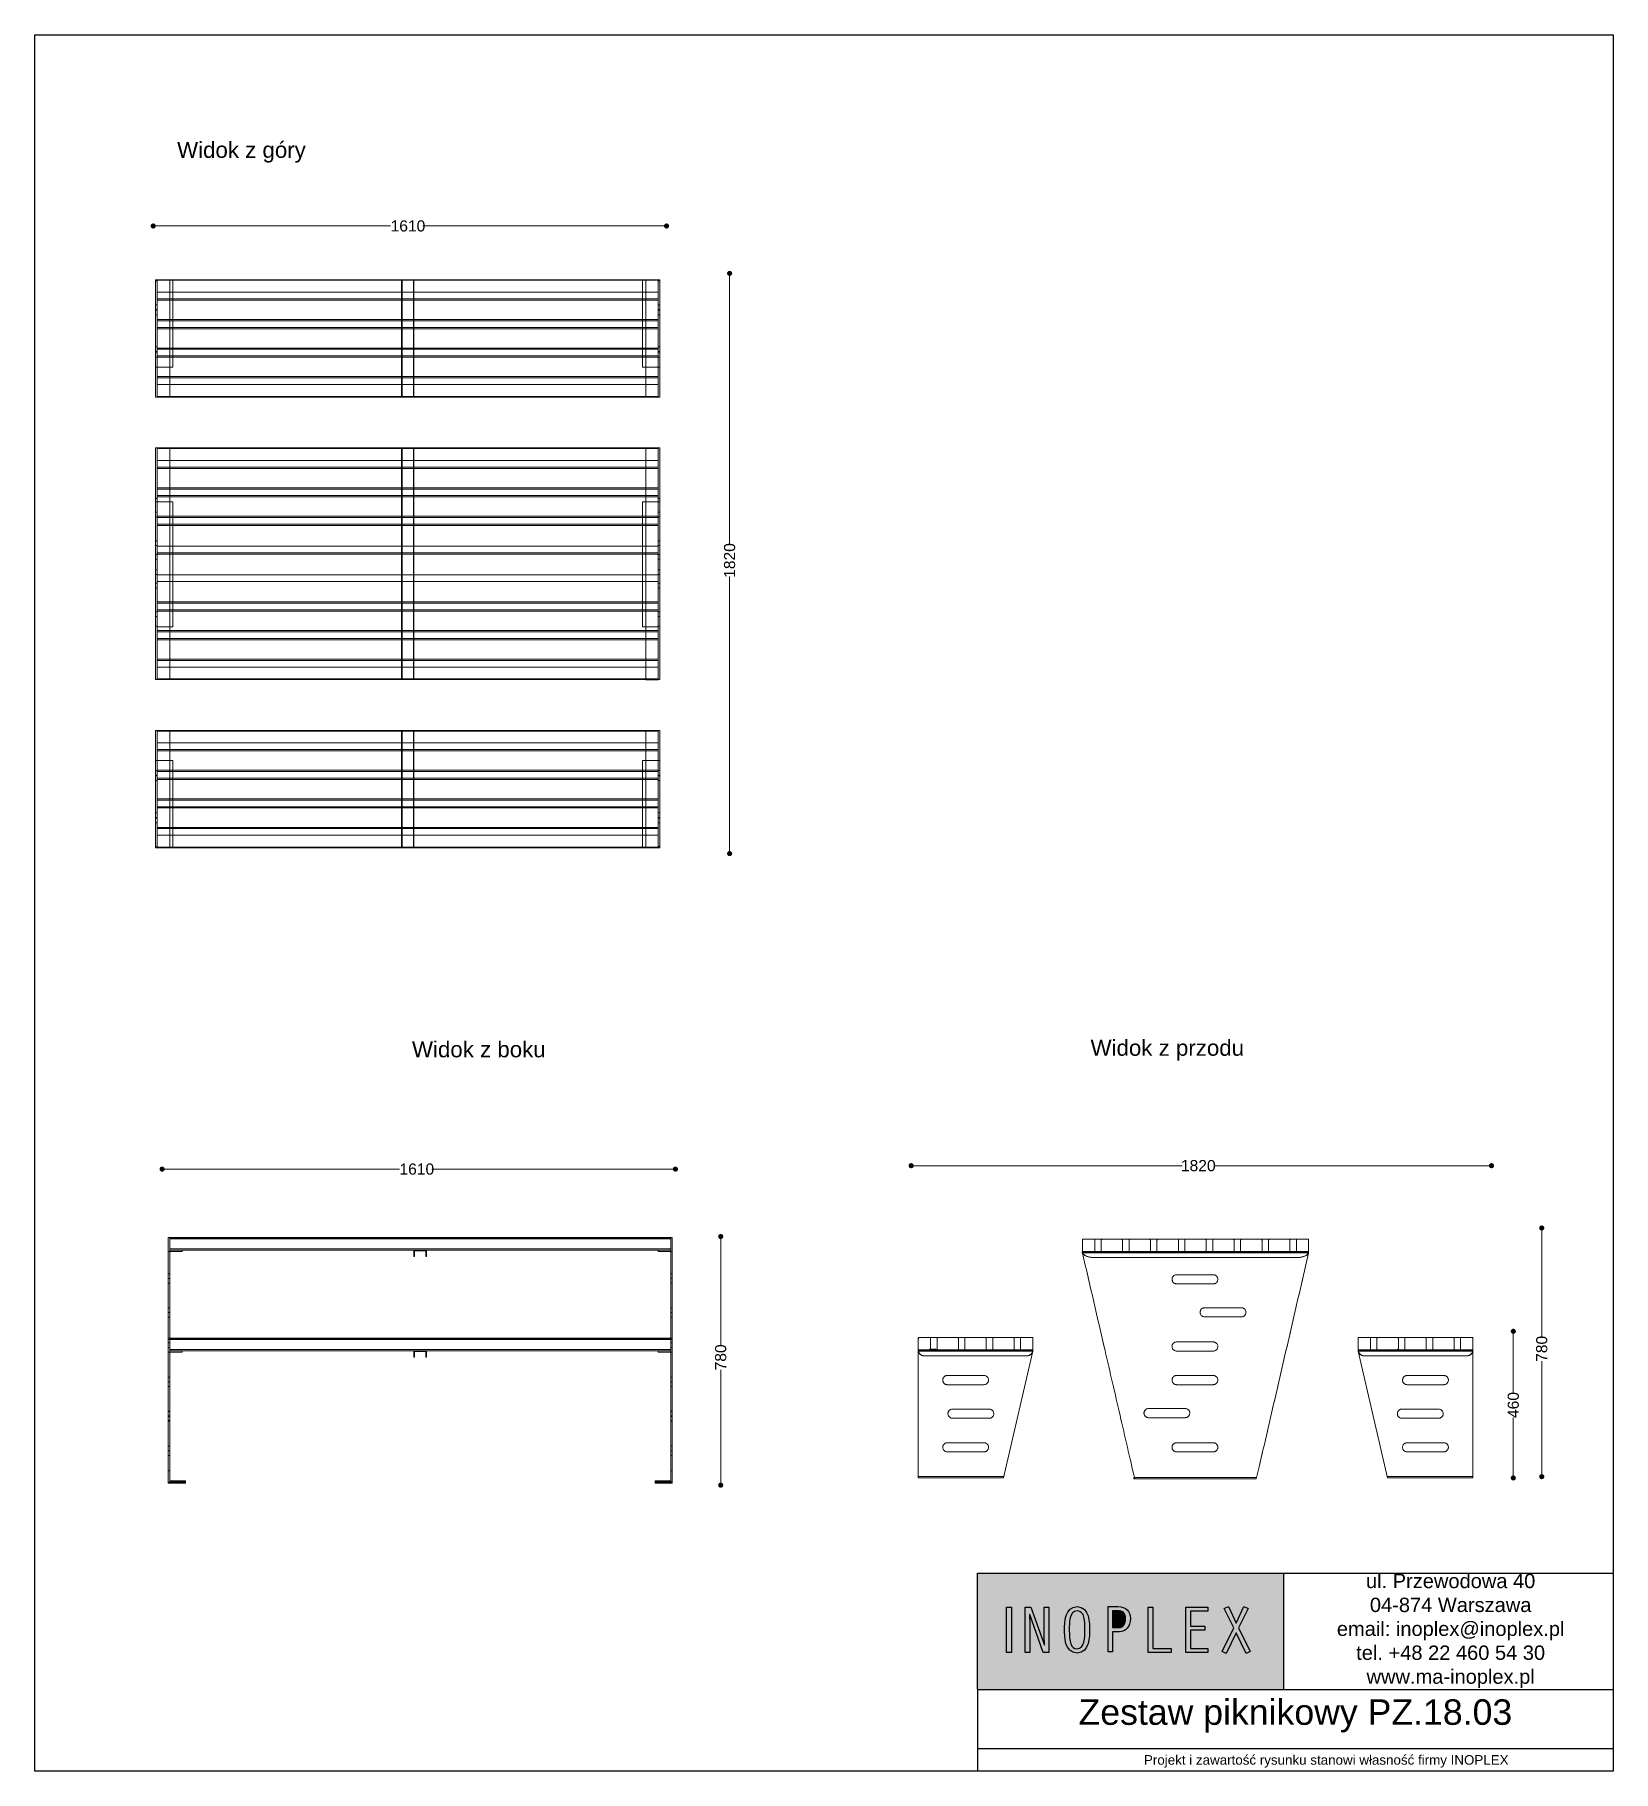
# Model space of a CAD drawing. Header units: millimetres. Extents: x 27531 to 32481, y 14140 to 19587.
import ezdxf

# ---------------------------------------------------------------- set-up
doc = ezdxf.new("R2010")
doc.units = ezdxf.units.MM
doc.header["$LTSCALE"] = 3
doc.layers.add('LAYER_1', color=7, linetype='Continuous')
doc.layers.add('Warstwa 1', color=7, linetype='Continuous')
doc.layers.add('WymiaryARTUR', color=7, linetype='Continuous', lineweight=25)
doc.styles.get("Standard").update_dxf_attribs({"font": 'arial.ttf'})
doc.dimstyles.new('MATEUSZ', dxfattribs={"dimtxt": 35, "dimasz": 16, "dimexe": 0.18, "dimexo": 0.0625, "dimgap": 0.09, "dimtad": 0, "dimdec": 0, "dimdsep": 46, "dimtxsty": 'Standard', "dimblk": 'DOT', "dimcen": 0.09, "dimse1": 1, "dimse2": 1, "dimadec": 0, "dimazin": 0, "dimtfac": 1, "dimtdec": 0, "dimtofl": 0, "dimtmove": 0, "dimatfit": 3, "dimfxl": 1, "dimtolj": 1, "dimtzin": 0, "dimlwd": 9, "dimlwe": 9, "dimarcsym": 0})

msp = doc.modelspace()

# ---------------------------------------------------------------- texts
for s, width, gutter_width, heights, insert, char_height, attachment_point in [('Widok z góry', 1167.306, 1, [0], (27977.1, 19250.9), 50, 1), ('Widok z boku', 1056.226, 1, [0], (28713.7, 16429.3), 50, 1), ('Widok z przodu', 1167.306, 1, [0], (30841.8, 16434.1), 50, 1), ('ul. Przewodowa 40\\P04-874 Warszawa\\Pemail: inoplex@inoplex.pl\\Ptel. +48 22 460 54 30\\Pwww.ma-inoplex.pl', 1019.877, 1, [432.7], (31971.1, 14579.8), 45, 5), ('Zestaw piknikowy PZ.18.03', 1993.895, 1, [0], (31484.1, 14313.2), 80, 5), ('Projekt i zawartość rysunku stanowi własność firmy INOPLEX ', 1800.088, 12.5, [70.5], (31581, 14170.7), 30, 5)]:
    msp.add_mtext_dynamic_manual_height_columns(s, width=width, gutter_width=gutter_width, heights=heights, dxfattribs=dict(insert=insert, char_height=char_height, attachment_point=attachment_point))

# ---------------------------------------------------------------- blocks, each defined once
blk = doc.blocks.new('_Dot')
at = {"color": 0, "linetype": 'ByBlock', "lineweight": -2}
blk.add_line((-0.5, 0), (-1, 0), dxfattribs=at)
at = {"color": 0, "linetype": 'ByBlock', "const_width": 0.5}
blk.add_lwpolyline([(-0.25, 0, 1), (0.25, 0, 1)], format="xyb", close=True, dxfattribs=at)
blk = doc.blocks.new('*D22')
at = {"layer": 'Defpoints', "color": 0, "linetype": 'Continuous', "transparency": 16777216}
for p in [(29512.1, 18987.1), (27902.1, 18818.7), (29512.1, 18818.7)]:
    blk.add_point(p, dxfattribs=at)
at = {"layer": 'WymiaryARTUR', "color": 0, "linetype": 'Continuous', "lineweight": 9, "transparency": 16777216}
for p, q in [((27918.1, 18987.1), (28646.7, 18987.1)), ((29496.1, 18987.1), (28747.9, 18987.1))]:
    blk.add_line(p, q, dxfattribs=at)
at = {"layer": 'WymiaryARTUR', "color": 0, "linetype": 'Continuous', "lineweight": 9, "transparency": 16777216, "xscale": 16, "yscale": 16, "zscale": 16, "rotation": 180}
blk.add_blockref('_Dot', (27902.1, 18987.1), dxfattribs=at)
at = {"layer": 'WymiaryARTUR', "color": 0, "linetype": 'Continuous', "lineweight": 9, "transparency": 16777216, "xscale": 16, "yscale": 16, "zscale": 16}
blk.add_blockref('_Dot', (29512.1, 18987.1), dxfattribs=at)
at = {"layer": 'WymiaryARTUR', "color": 0, "linetype": 'Continuous', "transparency": 16777216, "insert": (28646.7, 18987.1), "char_height": 35, "attachment_point": 4}
blk.add_mtext('\\A1;1610', dxfattribs=at)
blk = doc.blocks.new('*D25')
at = {"color": 0, "lineweight": 9, "transparency": 16777216}
for p, q in [((29681.9, 15801), (29681.9, 15476.5)), ((29681.9, 15053), (29681.9, 15399.4))]:
    blk.add_line(p, q, dxfattribs=at)
at = {"layer": 'Defpoints', "color": 0, "transparency": 16777216}
for p in [(29629.8, 15817), (29681.9, 15817), (29629.8, 15037)]:
    blk.add_point(p, dxfattribs=at)
at = {"color": 0, "lineweight": 9, "transparency": 16777216, "xscale": 16, "yscale": 16, "zscale": 16}
for p, rotation in [((29681.9, 15817), 90), ((29681.9, 15037), 270)]:
    blk.add_blockref('_Dot', p, dxfattribs=dict(at, rotation=rotation))
at = {"color": 0, "transparency": 16777216, "insert": (29681.9, 15438), "char_height": 35, "attachment_point": 5, "rotation": 90}
blk.add_mtext('\\A1;780', dxfattribs=at)
blk = doc.blocks.new('*D30')
at = {"color": 0, "lineweight": 9, "transparency": 16777216}
for p, q in [((29709.9, 18822.4), (29709.9, 17988.5)), ((29709.9, 17034.4), (29709.9, 17887.2))]:
    blk.add_line(p, q, dxfattribs=at)
at = {"layer": 'Defpoints', "color": 0, "transparency": 16777216}
for p in [(29437.3, 18838.4), (29709.9, 18838.4), (29437.3, 17018.4)]:
    blk.add_point(p, dxfattribs=at)
at = {"color": 0, "lineweight": 9, "transparency": 16777216, "xscale": 16, "yscale": 16, "zscale": 16}
for p, rotation in [((29709.9, 18838.4), 90), ((29709.9, 17018.4), 270)]:
    blk.add_blockref('_Dot', p, dxfattribs=dict(at, rotation=rotation))
at = {"color": 0, "transparency": 16777216, "insert": (29709.9, 17937.8), "char_height": 35, "attachment_point": 5, "rotation": 90}
blk.add_mtext('\\A1;1820', dxfattribs=at)
blk = doc.blocks.new('ad')
at = {"layer": 'Warstwa 1', "color": 7, "lineweight": 18}
for points in [[(-18977.8, 40176.8), (-18977.8, 40176.8)], [(-18972.9, 40176.8), (-18972.9, 40176.8)], [(-18972.9, 40137.3), (-18972.9, 40176.5)], [(-18972.9, 40176.5), (-18972.9, 40176.5)], [(-18972.9, 40176.5), (-17401.8, 40176.5)], [(-18972.9, 40176.5), (-18972.9, 40176.5)], [(-18972.9, 40176.5), (-17401.8, 40176.5)], [(-18972.9, 40176.5), (-17401.8, 40176.5)], [(-18972.9, 40176.5), (-17401.8, 40176.5)], [(-18972.9, 40176.5), (-17401.8, 40176.5)], [(-18972.9, 40176.5), (-18972.9, 40176.5)], [(-18972.9, 40176.5), (-17401.8, 40176.5)], [(-18972.9, 40176.5), (-17401.8, 40176.5)], [(-18972.9, 40176.5), (-18972.9, 40176.5)], [(-18972.9, 40176.5), (-17401.8, 40176.5)], [(-18972.9, 40176.5), (-18972.9, 40137.3)], [(-18972.9, 40176.5), (-18972.9, 40176.5)], [(-18972.9, 40176.5), (-18972.9, 40176.5)], [(-18972.9, 40176.5), (-17401.8, 40176.5)], [(-18972.9, 40176.5), (-17401.8, 40176.5)], [(-18972.9, 40176.5), (-17401.8, 40176.5)], [(-18972.9, 40176.5), (-18972.9, 40137.3)], [(-18972.9, 40176.5), (-18972.9, 40176.5)], [(-18972.9, 40176.5), (-18972.9, 40137.3)], [(-18972.9, 40176.5), (-18972.9, 40176.5)], [(-17401.8, 40176.5), (-18972.9, 40176.5)], [(-18972.9, 40176.5), (-18972.9, 40174.6)], [(-18972.9, 40176.5), (-18972.9, 40176.5)], [(-18972.9, 40137.3), (-18972.9, 40176.5)], [(-17401.8, 40176.5), (-18972.9, 40176.5)], [(-18972.9, 40174.6), (-18972.9, 40176.5)], [(-18972.9, 40137.3), (-18972.9, 40174.6)], [(-17401.8, 40174.6), (-18972.9, 40174.6)], [(-18972.9, 40174.6), (-18972.9, 40137.3)], [(-17401.8, 40174.6), (-18972.9, 40174.6)], [(-18972.9, 40172.6), (-18972.9, 40137.3)], [(-18972.9, 40172.6), (-17401.8, 40172.6)], [(-18972.9, 40172.6), (-17401.8, 40172.6)], [(-18972.9, 40137.3), (-18972.9, 40172.6)], [(-18972.9, 40172.6), (-18972.9, 40137.3)], [(-18972.9, 40172.6), (-17401.8, 40172.6)], [(-18972.9, 40172.6), (-17401.8, 40172.6)], [(-18972.9, 40172.6), (-17401.8, 40172.6)], [(-18972.9, 40137.3), (-18972.9, 40172.6)], [(-18972.9, 40172.6), (-18972.9, 40137.3)], [(-18972.9, 40172.6), (-17401.8, 40172.6)], [(-18972.9, 40172.6), (-17401.8, 40172.6)], [(-18972.9, 40172.6), (-18972.9, 40137.3)], [(-18972.9, 40137.3), (-18972.9, 40172.6)], [(-18972.9, 40172.6), (-17401.8, 40172.6)], [(-18972.9, 40141.2), (-18972.9, 40172.6)], [(-18972.9, 40137.3), (-18972.9, 40172.6)], [(-18972.9, 40172.6), (-18972.9, 40137.3)], [(-18972.9, 40172.6), (-17401.8, 40172.6)], [(-18972.9, 40172.6), (-17401.8, 40172.6)], [(-18972.9, 40172.6), (-17401.8, 40172.6)], [(-18972.9, 40137.3), (-18972.9, 40172.6)], [(-17401.8, 40137.3), (-17401.8, 40176.5)], [(-17401.8, 40176.5), (-17401.8, 40176.5)], [(-17401.8, 40176.5), (-17401.8, 40176.5)], [(-17401.8, 40176.5), (-17401.8, 40176.5)], [(-17401.8, 40176.5), (-17401.8, 40176.5)], [(-17401.8, 40176.5), (-17401.8, 40176.5)], [(-17401.8, 40176.5), (-17401.8, 40137.3)], [(-17401.8, 40176.5), (-17401.8, 40176.5)], [(-17401.8, 40176.5), (-17401.8, 40176.5)], [(-17401.8, 40176.5), (-17401.8, 40137.3)], [(-17401.8, 40176.5), (-17401.8, 40176.5)], [(-17401.8, 40176.5), (-17401.8, 40137.3)], [(-17401.8, 40176.5), (-17401.8, 40176.5)], [(-17401.8, 40174.6), (-17401.8, 40176.5)], [(-17401.8, 40176.5), (-17401.8, 40176.5)], [(-17401.8, 40137.3), (-17401.8, 40176.5)], [(-17401.8, 40176.5), (-17401.8, 40174.6)], [(-17401.8, 40137.3), (-17401.8, 40174.6)], [(-17401.8, 40174.6), (-17401.8, 40137.3)], [(-17401.8, 40172.6), (-17401.8, 40137.3)], [(-17401.8, 40137.3), (-17401.8, 40172.6)], [(-17401.8, 40172.6), (-17401.8, 40137.3)], [(-17401.8, 40172.6), (-17401.8, 40137.3)], [(-17401.8, 40137.3), (-17401.8, 40172.6)], [(-17401.8, 40137.3), (-17401.8, 40172.6)], [(-17401.8, 40172.6), (-17401.8, 40137.3)], [(-17401.8, 40141.2), (-17401.8, 40172.6)], [(-17401.8, 40172.6), (-17401.8, 40137.3)], [(-17401.8, 40137.3), (-17401.8, 40172.6)], [(-17401.8, 40137.3), (-17401.8, 40172.6)], [(-17396.9, 40176.5), (-17396.9, 40176.5)], [(-18972.9, 40132.4), (-18977.8, 40132.4)], [(-18972.9, 40132.4), (-18977.8, 40132.4)], [(-18972.9, 40141.2), (-17401.8, 40141.2)], [(-18972.9, 40137.3), (-18972.9, 40137.3)], [(-18972.9, 40137.3), (-18972.9, 40137.3)], [(-18972.9, 40137.3), (-18972.9, 40137.3)], [(-18972.9, 40137.3), (-18972.9, 40137.3)], [(-18972.9, 40137.3), (-17401.8, 40137.3)], [(-18972.9, 40137.3), (-18972.9, 40137.3)], [(-18972.9, 40137.3), (-18972.9, 40137.3)], [(-18972.9, 40137.3), (-18972.9, 40137.3)], [(-18933.6, 40137.3), (-18972.9, 40137.3)], [(-18972.9, 40132.4), (-18972.9, 40137.3)], [(-18972.9, 40137.3), (-18972.9, 40137.3)], [(-18972.9, 40132.4), (-18972.9, 40137.3)], [(-18933.6, 40137.3), (-18972.9, 40137.3)], [(-18972.9, 40137.3), (-18972.9, 40137.3)], [(-18972.9, 40137.3), (-18972.9, 40137.3)], [(-18933.6, 40132.4), (-18972.9, 40132.4)], [(-18972.9, 40132.4), (-18972.9, 40132.4)], [(-18933.6, 40132.4), (-18972.9, 40132.4)], [(-18933.6, 40137.3), (-18933.6, 40137.3)], [(-18933.6, 40132.4), (-18933.6, 40137.3)], [(-18933.6, 40132.4), (-18933.6, 40137.3)], [(-18933.6, 40132.4), (-18933.6, 40132.4)], [(-18207, 40137.3), (-18205, 40137.3)], [(-18207, 40135.3), (-18207, 40137.3)], [(-18207, 40137.3), (-18207, 40137.3)], [(-18207, 40137.3), (-18205, 40137.3)], [(-18207, 40135.3), (-18207, 40137.3)], [(-18167.7, 40137.3), (-18207, 40137.3)], [(-18207, 40135.3), (-18207, 40137.3)], [(-18207, 40137.3), (-18207, 40137.3)], [(-18167.7, 40137.3), (-18207, 40137.3)], [(-18207, 40135.3), (-18207, 40137.3)], [(-18207, 40135.3), (-18205, 40135.3)], [(-18207, 40135.3), (-18205, 40135.3)], [(-18207, 40135.3), (-18207, 40135.3)], [(-18167.7, 40135.3), (-18207, 40135.3)], [(-18167.7, 40135.3), (-18207, 40135.3)], [(-18207, 40117.6), (-18205, 40117.6)], [(-18207, 40117.6), (-18205, 40117.6)], [(-18207, 40117.6), (-18207, 40117.6)], [(-18205, 40137.3), (-18205, 40137.3)], [(-18205, 40135.3), (-18205, 40137.3)], [(-18205, 40135.3), (-18205, 40137.3)], [(-18205, 40117.6), (-18205, 40117.6)], [(-18169.7, 40137.3), (-18167.7, 40137.3)], [(-18169.7, 40135.3), (-18169.7, 40137.3)], [(-18169.7, 40137.3), (-18169.7, 40137.3)], [(-18169.7, 40137.3), (-18167.7, 40137.3)], [(-18169.7, 40135.3), (-18169.7, 40137.3)], [(-18169.7, 40135.3), (-18167.7, 40135.3)], [(-18169.7, 40135.3), (-18167.7, 40135.3)], [(-18169.7, 40117.6), (-18167.7, 40117.6)], [(-18169.7, 40117.6), (-18167.7, 40117.6)], [(-18169.7, 40117.6), (-18169.7, 40117.6)], [(-18167.7, 40137.3), (-18167.7, 40137.3)], [(-18167.7, 40135.3), (-18167.7, 40137.3)], [(-18167.7, 40135.3), (-18167.7, 40137.3)], [(-18167.7, 40135.3), (-18167.7, 40137.3)], [(-18167.7, 40137.3), (-18167.7, 40137.3)], [(-18167.7, 40135.3), (-18167.7, 40137.3)], [(-18167.7, 40135.3), (-18167.7, 40135.3)], [(-18167.7, 40117.6), (-18167.7, 40117.6)], [(-17441.1, 40137.3), (-17401.8, 40137.3)], [(-17441.1, 40132.4), (-17441.1, 40137.3)], [(-17441.1, 40137.3), (-17401.8, 40137.3)], [(-17441.1, 40137.3), (-17441.1, 40137.3)], [(-17441.1, 40132.4), (-17441.1, 40137.3)], [(-17441.1, 40132.4), (-17401.8, 40132.4)], [(-17441.1, 40132.4), (-17441.1, 40132.4)], [(-17441.1, 40132.4), (-17401.8, 40132.4)], [(-17401.8, 40137.3), (-17401.8, 40137.3)], [(-17401.8, 40137.3), (-17401.8, 40137.3)], [(-17401.8, 40137.3), (-17401.8, 40137.3)], [(-17401.8, 40137.3), (-17401.8, 40137.3)], [(-17401.8, 40137.3), (-17401.8, 40137.3)], [(-17401.8, 40137.3), (-17401.8, 40137.3)], [(-17401.8, 40137.3), (-17401.8, 40137.3)], [(-17401.8, 40132.4), (-17401.8, 40137.3)], [(-17401.8, 40137.3), (-17401.8, 40137.3)], [(-17401.8, 40132.4), (-17401.8, 40137.3)], [(-17401.8, 40137.3), (-17401.8, 40137.3)], [(-17401.8, 40137.3), (-17401.8, 40137.3)], [(-17401.8, 40132.4), (-17401.8, 40132.4)], [(-17401.8, 40132.1), (-17396.9, 40132.1)], [(-17401.8, 40132.1), (-17396.9, 40132.1)], [(-18977.8, 40062.4), (-18977.8, 40062.4)], [(-18972.9, 40062.4), (-18977.8, 40062.4)], [(-18972.9, 40062.4), (-18977.8, 40062.4)], [(-18972.9, 40047.7), (-18977.8, 40047.7)], [(-18972.9, 40047.7), (-18977.8, 40047.7)], [(-18972.9, 40062.4), (-18972.9, 40062.4)], [(-17401.8, 40062.4), (-17401.8, 40062.4)], [(-17396.9, 40062.4), (-17401.8, 40062.4)], [(-17396.9, 40062.4), (-17401.8, 40062.4)], [(-17396.9, 40047.7), (-17401.8, 40047.7)], [(-17396.9, 40047.7), (-17401.8, 40047.7)], [(-17396.9, 40062.4), (-17396.9, 40062.4)], [(-18977.8, 40033), (-18977.8, 40033)], [(-18972.9, 40033), (-18977.8, 40033)], [(-18972.9, 40033), (-18977.8, 40033)], [(-18972.9, 40033), (-18972.9, 40033)], [(-17401.8, 40033), (-17401.8, 40033)], [(-17396.9, 40033), (-17401.8, 40033)], [(-17396.9, 40033), (-17401.8, 40033)], [(-17396.9, 40033), (-17396.9, 40033)], [(-18977.8, 39956.4), (-18977.8, 39956.4)], [(-18972.9, 39956.4), (-18977.8, 39956.4)], [(-18972.9, 39956.4), (-18977.8, 39956.4)], [(-18972.9, 39941.6), (-18977.8, 39941.6)], [(-18972.9, 39941.6), (-18977.8, 39941.6)], [(-18972.9, 39956.4), (-18972.9, 39956.4)], [(-17401.8, 39956.4), (-17401.8, 39956.4)], [(-17396.9, 39956.4), (-17401.8, 39956.4)], [(-17396.9, 39956.4), (-17401.8, 39956.4)], [(-17396.9, 39941.6), (-17401.8, 39941.6)], [(-17396.9, 39941.6), (-17401.8, 39941.6)], [(-17396.9, 39956.4), (-17396.9, 39956.4)], [(-18977.8, 39926.9), (-18977.8, 39926.9)], [(-18972.9, 39926.9), (-18977.8, 39926.9)], [(-18972.9, 39926.9), (-18977.8, 39926.9)], [(-18972.9, 39926.9), (-18972.9, 39926.9)], [(-17401.8, 39926.9), (-17401.8, 39926.9)], [(-17396.9, 39926.9), (-17401.8, 39926.9)], [(-17396.9, 39926.9), (-17401.8, 39926.9)], [(-17396.9, 39926.9), (-17396.9, 39926.9)], [(-18972.9, 39860.7), (-18977.8, 39860.7)], [(-18977.8, 39860.7), (-18977.8, 39860.7)], [(-18972.9, 39860.7), (-18977.8, 39860.7)], [(-18977.8, 39860.7), (-18977.8, 39816.5)], [(-18977.8, 39856.8), (-18977.8, 39860.7)], [(-18972.9, 39860.7), (-18977.8, 39860.7)], [(-18977.8, 39860.7), (-18977.8, 39860.7)], [(-18972.9, 39860.7), (-18977.8, 39860.7)], [(-18977.8, 39856.8), (-18977.8, 39860.7)], [(-18977.8, 39860.7), (-18977.8, 39816.5)], [(-18977.8, 39409), (-18977.8, 39856.8)], [(-18972.9, 39856.8), (-18977.8, 39856.8)], [(-18977.8, 39409), (-18977.8, 39856.8)], [(-18972.9, 39856.8), (-18977.8, 39856.8)], [(-18977.8, 39846.4), (-18977.8, 39846.4)], [(-18972.9, 39846.4), (-18977.8, 39846.4)], [(-18972.9, 39846.4), (-18977.8, 39846.4)], [(-18972.9, 39831.7), (-18977.8, 39831.7)], [(-18972.9, 39831.7), (-18977.8, 39831.7)], [(-18972.9, 39860.7), (-17401.8, 39860.7)], [(-18972.9, 39860.7), (-18972.9, 39860.7)], [(-18972.9, 39860.7), (-17401.8, 39860.7)], [(-18972.9, 39856.8), (-18972.9, 39860.7)], [(-18972.9, 39860.7), (-18972.9, 39856.8)], [(-18972.9, 39860.7), (-17401.8, 39860.7)], [(-18972.9, 39860.7), (-18972.9, 39860.7)], [(-18972.9, 39860.7), (-17401.8, 39860.7)], [(-18972.9, 39856.8), (-18972.9, 39860.7)], [(-18972.9, 39860.7), (-18972.9, 39856.8)], [(-18972.9, 39860.7), (-17401.8, 39860.7)], [(-18972.9, 39860.7), (-18972.9, 39860.7)], [(-18972.9, 39860.7), (-17401.8, 39860.7)], [(-18972.9, 39860.7), (-17401.8, 39860.7)], [(-18972.9, 39860.7), (-18972.9, 39860.7)], [(-18972.9, 39860.7), (-17401.8, 39860.7)], [(-18972.9, 39860.7), (-17401.8, 39860.7)], [(-18972.9, 39860.7), (-17401.8, 39860.7)], [(-18972.9, 39860.7), (-18972.9, 39860.7)], [(-18972.9, 39860.7), (-17401.8, 39860.7)], [(-18972.9, 39860.7), (-17401.8, 39860.7)], [(-18972.9, 39860.7), (-18972.9, 39856.8)], [(-18972.9, 39860.7), (-18972.9, 39860.7)], [(-18972.9, 39860.7), (-18972.9, 39860.7)], [(-18972.9, 39860.7), (-18972.9, 39856.8)], [(-18972.9, 39860.7), (-18972.9, 39816.5)], [(-18972.9, 39860.7), (-18972.9, 39860.7)], [(-18972.9, 39860.7), (-18972.9, 39816.5)], [(-18972.9, 39860.7), (-18972.9, 39856.8)], [(-18972.9, 39860.7), (-18972.9, 39860.7)], [(-18972.9, 39821.4), (-18972.9, 39860.7)], [(-17401.8, 39860.7), (-18972.9, 39860.7)], [(-18972.9, 39858.7), (-18972.9, 39860.7)], [(-18972.9, 39860.7), (-18972.9, 39821.4)], [(-18972.9, 39860.7), (-18972.9, 39860.7)], [(-17401.8, 39860.7), (-18972.9, 39860.7)], [(-18972.9, 39860.7), (-18972.9, 39858.7)], [(-18972.9, 39860.7), (-18972.9, 39821.4)], [(-18972.9, 39860.7), (-18972.9, 39860.7)], [(-17401.8, 39860.7), (-18972.9, 39860.7)], [(-18972.9, 39860.7), (-18972.9, 39858.7)], [(-18972.9, 39860.7), (-18972.9, 39860.7)], [(-18972.9, 39821.4), (-18972.9, 39860.7)], [(-17401.8, 39860.7), (-18972.9, 39860.7)], [(-18972.9, 39858.7), (-18972.9, 39860.7)], [(-18972.9, 39858.7), (-18972.9, 39821.4)], [(-17401.8, 39858.7), (-18972.9, 39858.7)], [(-18972.9, 39821.4), (-18972.9, 39858.7)], [(-17401.8, 39858.7), (-18972.9, 39858.7)], [(-18972.9, 39821.4), (-18972.9, 39858.7)], [(-17401.8, 39858.7), (-18972.9, 39858.7)], [(-18972.9, 39858.7), (-18972.9, 39821.4)], [(-17401.8, 39858.7), (-18972.9, 39858.7)], [(-18972.9, 39821.4), (-18972.9, 39856.8)], [(-18972.9, 39856.8), (-18972.9, 39821.4)], [(-18972.9, 39856.8), (-17401.8, 39856.8)], [(-18972.9, 39856.8), (-17401.8, 39856.8)], [(-18972.9, 39821.4), (-18972.9, 39856.8)], [(-18972.9, 39856.8), (-18972.9, 39821.4)], [(-18972.9, 39856.8), (-17401.8, 39856.8)], [(-18972.9, 39856.8), (-17401.8, 39856.8)], [(-18972.9, 39856.8), (-17401.8, 39856.8)], [(-18972.9, 39825.3), (-18972.9, 39856.8)], [(-18972.9, 39856.8), (-18972.9, 39821.4)], [(-18972.9, 39856.8), (-17401.8, 39856.8)], [(-18972.9, 39856.8), (-17401.8, 39856.8)], [(-18972.9, 39821.4), (-18972.9, 39856.8)], [(-18972.9, 39856.8), (-18972.9, 39821.4)], [(-18972.9, 39856.8), (-17401.8, 39856.8)], [(-18972.9, 39856.8), (-17401.8, 39856.8)], [(-18972.9, 39856.8), (-17401.8, 39856.8)], [(-18972.9, 39821.4), (-18972.9, 39856.8)], [(-18972.9, 39856.8), (-18972.9, 39821.4)], [(-18972.9, 39856.8), (-17401.8, 39856.8)], [(-18972.9, 39821.4), (-18972.9, 39856.8)], [(-18972.9, 39856.8), (-18972.9, 39821.4)], [(-18972.9, 39856.8), (-17401.8, 39856.8)], [(-18972.9, 39409), (-18972.9, 39856.8)], [(-18972.9, 39409), (-18972.9, 39856.8)], [(-18972.9, 39846.4), (-18972.9, 39846.4)], [(-18972.9, 39825.3), (-17401.8, 39825.3)], [(-18972.9, 39823), (-18972.9, 39823)], [(-17401.8, 39860.7), (-17401.8, 39860.7)], [(-17401.8, 39860.7), (-17401.8, 39856.8)], [(-17401.8, 39856.8), (-17401.8, 39860.7)], [(-17401.8, 39860.7), (-17401.8, 39860.7)], [(-17401.8, 39860.7), (-17401.8, 39856.8)], [(-17401.8, 39856.8), (-17401.8, 39860.7)], [(-17401.8, 39860.7), (-17401.8, 39860.7)], [(-17401.8, 39860.7), (-17401.8, 39860.7)], [(-17401.8, 39860.7), (-17401.8, 39860.7)], [(-17401.8, 39856.8), (-17401.8, 39860.7)], [(-17401.8, 39860.7), (-17401.8, 39860.7)], [(-17401.8, 39860.7), (-17396.9, 39860.7)], [(-17401.8, 39860.7), (-17396.9, 39860.7)], [(-17401.8, 39860.7), (-17401.8, 39860.7)], [(-17401.8, 39860.7), (-17401.8, 39856.8)], [(-17401.8, 39860.7), (-17401.8, 39816.5)], [(-17401.8, 39860.7), (-17396.9, 39860.7)], [(-17401.8, 39860.7), (-17396.9, 39860.7)], [(-17401.8, 39860.7), (-17401.8, 39860.7)], [(-17401.8, 39860.7), (-17401.8, 39856.8)], [(-17401.8, 39860.7), (-17401.8, 39816.5)], [(-17401.8, 39860.7), (-17401.8, 39860.7)], [(-17401.8, 39821.4), (-17401.8, 39860.7)], [(-17401.8, 39860.7), (-17401.8, 39858.7)], [(-17401.8, 39860.7), (-17401.8, 39821.4)], [(-17401.8, 39860.7), (-17401.8, 39860.7)], [(-17401.8, 39858.7), (-17401.8, 39860.7)], [(-17401.8, 39860.7), (-17401.8, 39821.4)], [(-17401.8, 39860.7), (-17401.8, 39860.7)], [(-17401.8, 39858.7), (-17401.8, 39860.7)], [(-17401.8, 39860.7), (-17401.8, 39860.7)], [(-17401.8, 39821.4), (-17401.8, 39860.7)], [(-17401.8, 39860.7), (-17401.8, 39858.7)], [(-17401.8, 39858.7), (-17401.8, 39821.4)], [(-17401.8, 39821.4), (-17401.8, 39858.7)], [(-17401.8, 39821.4), (-17401.8, 39858.7)], [(-17401.8, 39858.7), (-17401.8, 39821.4)], [(-17401.8, 39821.4), (-17401.8, 39856.8)], [(-17401.8, 39856.8), (-17401.8, 39821.4)], [(-17401.8, 39821.4), (-17401.8, 39856.8)], [(-17401.8, 39856.8), (-17401.8, 39821.4)], [(-17401.8, 39825.3), (-17401.8, 39856.8)], [(-17401.8, 39856.8), (-17401.8, 39821.4)], [(-17401.8, 39821.4), (-17401.8, 39856.8)], [(-17401.8, 39856.8), (-17401.8, 39821.4)], [(-17401.8, 39821.4), (-17401.8, 39856.8)], [(-17401.8, 39856.8), (-17401.8, 39821.4)], [(-17401.8, 39821.4), (-17401.8, 39856.8)], [(-17401.8, 39856.8), (-17401.8, 39821.4)], [(-17401.8, 39856.8), (-17396.9, 39856.8)], [(-17401.8, 39409), (-17401.8, 39856.8)], [(-17401.8, 39856.8), (-17396.9, 39856.8)], [(-17401.8, 39409), (-17401.8, 39856.8)], [(-17401.8, 39846.4), (-17401.8, 39846.4)], [(-17396.9, 39846.4), (-17401.8, 39846.4)], [(-17396.9, 39846.4), (-17401.8, 39846.4)], [(-17396.9, 39831.7), (-17401.8, 39831.7)], [(-17396.9, 39831.7), (-17401.8, 39831.7)], [(-17396.9, 39860.7), (-17396.9, 39860.7)], [(-17396.9, 39860.7), (-17396.9, 39816.5)], [(-17396.9, 39856.8), (-17396.9, 39860.7)], [(-17396.9, 39860.7), (-17396.9, 39816.5)], [(-17396.9, 39856.8), (-17396.9, 39860.7)], [(-17396.9, 39860.7), (-17396.9, 39860.7)], [(-17396.9, 39409), (-17396.9, 39856.8)], [(-17396.9, 39409), (-17396.9, 39856.8)], [(-17396.9, 39846.4), (-17396.9, 39846.4)], [(-18977.8, 39817), (-18977.8, 39817)], [(-18972.9, 39817), (-18977.8, 39817)], [(-18972.9, 39817), (-18977.8, 39817)], [(-18977.8, 39816.5), (-18977.8, 39409)], [(-18972.9, 39816.5), (-18977.8, 39816.5)], [(-18972.9, 39816.5), (-18977.8, 39816.5)], [(-18977.8, 39816.5), (-18977.8, 39409)], [(-18972.9, 39821.4), (-18972.9, 39821.4)], [(-18972.9, 39821.4), (-18972.9, 39821.4)], [(-18972.9, 39821.4), (-17401.8, 39821.4)], [(-18972.9, 39821.4), (-18972.9, 39821.4)], [(-18972.9, 39821.4), (-18972.9, 39821.4)], [(-18972.9, 39821.4), (-18972.9, 39821.4)], [(-18972.9, 39821.4), (-18972.9, 39821.4)], [(-18933.6, 39821.4), (-18972.9, 39821.4)], [(-18972.9, 39816.5), (-18972.9, 39821.4)], [(-18972.9, 39821.4), (-18972.9, 39821.4)], [(-18972.9, 39816.5), (-18972.9, 39821.4)], [(-18933.6, 39821.4), (-18972.9, 39821.4)], [(-18933.6, 39821.4), (-18972.9, 39821.4)], [(-18972.9, 39816.5), (-18972.9, 39821.4)], [(-18972.9, 39821.4), (-18972.9, 39821.4)], [(-18972.9, 39816.5), (-18972.9, 39821.4)], [(-18933.6, 39821.4), (-18972.9, 39821.4)], [(-18972.9, 39821.4), (-18972.9, 39821.4)], [(-18972.9, 39821.4), (-18972.9, 39821.4)], [(-18972.9, 39821.4), (-18972.9, 39821.4)], [(-18972.9, 39821.4), (-18972.9, 39821.4)], [(-18972.9, 39817), (-18972.9, 39817)], [(-18933.6, 39816.5), (-18972.9, 39816.5)], [(-18972.9, 39816.5), (-18972.9, 39816.5)], [(-18933.6, 39816.5), (-18972.9, 39816.5)], [(-18933.6, 39816.5), (-18972.9, 39816.5)], [(-18972.9, 39816.5), (-18972.9, 39816.5)], [(-18933.6, 39816.5), (-18972.9, 39816.5)], [(-18972.9, 39816.5), (-18972.9, 39409)], [(-18972.9, 39816.5), (-18972.9, 39409)], [(-18933.6, 39816.5), (-18933.6, 39821.4)], [(-18933.6, 39816.5), (-18933.6, 39821.4)], [(-18933.6, 39821.4), (-18933.6, 39821.4)], [(-18933.6, 39816.5), (-18933.6, 39821.4)], [(-18933.6, 39816.5), (-18933.6, 39821.4)], [(-18933.6, 39821.4), (-18933.6, 39821.4)], [(-18933.6, 39816.5), (-18933.6, 39816.5)], [(-18933.6, 39816.5), (-18933.6, 39816.5)], [(-18207, 39821.4), (-18207, 39821.4)], [(-18207, 39819.5), (-18207, 39821.4)], [(-18207, 39819.5), (-18207, 39821.4)], [(-18207, 39821.4), (-18205, 39821.4)], [(-18207, 39821.4), (-18205, 39821.4)], [(-18207, 39821.4), (-18207, 39821.4)], [(-18167.7, 39821.4), (-18207, 39821.4)], [(-18167.7, 39821.4), (-18207, 39821.4)], [(-18207, 39819.5), (-18207, 39821.4)], [(-18207, 39819.5), (-18207, 39821.4)], [(-18207, 39821.4), (-18205, 39821.4)], [(-18207, 39819.5), (-18207, 39821.4)], [(-18207, 39821.4), (-18207, 39821.4)], [(-18207, 39821.4), (-18205, 39821.4)], [(-18207, 39819.5), (-18207, 39821.4)], [(-18207, 39821.4), (-18207, 39821.4)], [(-18167.7, 39821.4), (-18207, 39821.4)], [(-18167.7, 39821.4), (-18207, 39821.4)], [(-18207, 39819.5), (-18207, 39821.4)], [(-18207, 39819.5), (-18207, 39821.4)], [(-18207, 39819.5), (-18205, 39819.5)], [(-18207, 39819.5), (-18205, 39819.5)], [(-18167.7, 39819.5), (-18207, 39819.5)], [(-18207, 39819.5), (-18207, 39819.5)], [(-18167.7, 39819.5), (-18207, 39819.5)], [(-18207, 39819.5), (-18205, 39819.5)], [(-18207, 39819.5), (-18205, 39819.5)], [(-18167.7, 39819.5), (-18207, 39819.5)], [(-18207, 39819.5), (-18207, 39819.5)], [(-18167.7, 39819.5), (-18207, 39819.5)], [(-18207, 39801.8), (-18205, 39801.8)], [(-18207, 39801.8), (-18205, 39801.8)], [(-18207, 39801.8), (-18207, 39801.8)], [(-18207, 39801.8), (-18205, 39801.8)], [(-18207, 39801.8), (-18205, 39801.8)], [(-18207, 39801.8), (-18207, 39801.8)], [(-18205, 39819.5), (-18205, 39821.4)], [(-18205, 39819.5), (-18205, 39821.4)], [(-18205, 39821.4), (-18205, 39821.4)], [(-18205, 39821.4), (-18205, 39821.4)], [(-18205, 39819.5), (-18205, 39821.4)], [(-18205, 39819.5), (-18205, 39821.4)], [(-18205, 39801.8), (-18205, 39801.8)], [(-18205, 39801.8), (-18205, 39801.8)], [(-18169.7, 39821.4), (-18167.7, 39821.4)], [(-18169.7, 39819.5), (-18169.7, 39821.4)], [(-18169.7, 39821.4), (-18169.7, 39821.4)], [(-18169.7, 39819.5), (-18169.7, 39821.4)], [(-18169.7, 39821.4), (-18167.7, 39821.4)], [(-18169.7, 39821.4), (-18167.7, 39821.4)], [(-18169.7, 39819.5), (-18169.7, 39821.4)], [(-18169.7, 39821.4), (-18169.7, 39821.4)], [(-18169.7, 39821.4), (-18167.7, 39821.4)], [(-18169.7, 39819.5), (-18169.7, 39821.4)], [(-18169.7, 39819.5), (-18167.7, 39819.5)], [(-18169.7, 39819.5), (-18167.7, 39819.5)], [(-18169.7, 39819.5), (-18167.7, 39819.5)], [(-18169.7, 39819.5), (-18167.7, 39819.5)], [(-18169.7, 39801.8), (-18169.7, 39801.8)], [(-18169.7, 39801.8), (-18167.7, 39801.8)], [(-18169.7, 39801.8), (-18167.7, 39801.8)], [(-18169.7, 39801.8), (-18167.7, 39801.8)], [(-18169.7, 39801.8), (-18167.7, 39801.8)], [(-18169.7, 39801.8), (-18169.7, 39801.8)], [(-18167.7, 39819.5), (-18167.7, 39821.4)], [(-18167.7, 39819.5), (-18167.7, 39821.4)], [(-18167.7, 39821.4), (-18167.7, 39821.4)], [(-18167.7, 39821.4), (-18167.7, 39821.4)], [(-18167.7, 39819.5), (-18167.7, 39821.4)], [(-18167.7, 39819.5), (-18167.7, 39821.4)], [(-18167.7, 39821.4), (-18167.7, 39821.4)], [(-18167.7, 39819.5), (-18167.7, 39821.4)], [(-18167.7, 39819.5), (-18167.7, 39821.4)], [(-18167.7, 39821.4), (-18167.7, 39821.4)], [(-18167.7, 39819.5), (-18167.7, 39821.4)], [(-18167.7, 39819.5), (-18167.7, 39821.4)], [(-18167.7, 39819.5), (-18167.7, 39819.5)], [(-18167.7, 39819.5), (-18167.7, 39819.5)], [(-18167.7, 39801.8), (-18167.7, 39801.8)], [(-18167.7, 39801.8), (-18167.7, 39801.8)], [(-17441.1, 39821.4), (-17401.8, 39821.4)], [(-17441.1, 39821.4), (-17441.1, 39821.4)], [(-17441.1, 39821.4), (-17401.8, 39821.4)], [(-17441.1, 39816.5), (-17441.1, 39821.4)], [(-17441.1, 39816.5), (-17441.1, 39821.4)], [(-17441.1, 39821.4), (-17401.8, 39821.4)], [(-17441.1, 39816.5), (-17441.1, 39821.4)], [(-17441.1, 39821.4), (-17441.1, 39821.4)], [(-17441.1, 39816.5), (-17441.1, 39821.4)], [(-17441.1, 39821.4), (-17401.8, 39821.4)], [(-17441.1, 39816.5), (-17401.8, 39816.5)], [(-17441.1, 39816.5), (-17441.1, 39816.5)], [(-17441.1, 39816.5), (-17401.8, 39816.5)], [(-17441.1, 39816.5), (-17401.8, 39816.5)], [(-17441.1, 39816.5), (-17441.1, 39816.5)], [(-17441.1, 39816.5), (-17401.8, 39816.5)], [(-17401.8, 39821.4), (-17401.8, 39821.4)], [(-17401.8, 39821.4), (-17401.8, 39821.4)], [(-17401.8, 39821.4), (-17401.8, 39821.4)], [(-17401.8, 39821.4), (-17401.8, 39821.4)], [(-17401.8, 39821.4), (-17401.8, 39821.4)], [(-17401.8, 39821.4), (-17401.8, 39821.4)], [(-17401.8, 39821.4), (-17401.8, 39821.4)], [(-17401.8, 39816.5), (-17401.8, 39821.4)], [(-17401.8, 39816.5), (-17401.8, 39821.4)], [(-17401.8, 39821.4), (-17401.8, 39821.4)], [(-17401.8, 39816.5), (-17401.8, 39821.4)], [(-17401.8, 39816.5), (-17401.8, 39821.4)], [(-17401.8, 39821.4), (-17401.8, 39821.4)], [(-17401.8, 39821.4), (-17401.8, 39821.4)], [(-17401.8, 39821.4), (-17401.8, 39821.4)], [(-17401.8, 39821.4), (-17401.8, 39821.4)], [(-17401.8, 39817), (-17401.8, 39817)], [(-17396.9, 39817), (-17401.8, 39817)], [(-17396.9, 39817), (-17401.8, 39817)], [(-17401.8, 39816.5), (-17401.8, 39816.5)], [(-17401.8, 39816.5), (-17401.8, 39816.5)], [(-17401.8, 39816.5), (-17401.8, 39409)], [(-17401.8, 39816.5), (-17396.9, 39816.5)], [(-17401.8, 39816.5), (-17396.9, 39816.5)], [(-17401.8, 39816.5), (-17401.8, 39409)], [(-17396.9, 39817), (-17396.9, 39817)], [(-17396.9, 39816.5), (-17396.9, 39409)], [(-17396.9, 39816.5), (-17396.9, 39409)], [(-18977.8, 39738.4), (-18977.8, 39738.4)], [(-18972.9, 39738.4), (-18977.8, 39738.4)], [(-18972.9, 39738.4), (-18977.8, 39738.4)], [(-18977.8, 39738.4), (-18977.8, 39738.4)], [(-18972.9, 39738.4), (-18977.8, 39738.4)], [(-18972.9, 39738.4), (-18977.8, 39738.4)], [(-18977.8, 39738.4), (-18977.8, 39738.4)], [(-18972.9, 39738.4), (-18977.8, 39738.4)], [(-18972.9, 39738.4), (-18977.8, 39738.4)], [(-18972.9, 39723.7), (-18977.8, 39723.7)], [(-18972.9, 39723.7), (-18977.8, 39723.7)], [(-18972.9, 39723.7), (-18977.8, 39723.7)], [(-18972.9, 39723.7), (-18977.8, 39723.7)], [(-18972.9, 39723.7), (-18977.8, 39723.7)], [(-18972.9, 39723.7), (-18977.8, 39723.7)], [(-18972.9, 39738.4), (-18972.9, 39738.4)], [(-18972.9, 39738.4), (-18972.9, 39738.4)], [(-18972.9, 39738.4), (-18972.9, 39738.4)], [(-17401.8, 39738.4), (-17401.8, 39738.4)], [(-17396.9, 39738.4), (-17401.8, 39738.4)], [(-17396.9, 39738.4), (-17401.8, 39738.4)], [(-17401.8, 39738.4), (-17401.8, 39738.4)], [(-17396.9, 39738.4), (-17401.8, 39738.4)], [(-17396.9, 39738.4), (-17401.8, 39738.4)], [(-17401.8, 39738.4), (-17401.8, 39738.4)], [(-17396.9, 39738.4), (-17401.8, 39738.4)], [(-17396.9, 39738.4), (-17401.8, 39738.4)], [(-17396.9, 39723.7), (-17401.8, 39723.7)], [(-17396.9, 39723.7), (-17401.8, 39723.7)], [(-17396.9, 39723.7), (-17401.8, 39723.7)], [(-17396.9, 39723.7), (-17401.8, 39723.7)], [(-17396.9, 39723.7), (-17401.8, 39723.7)], [(-17396.9, 39723.7), (-17401.8, 39723.7)], [(-17396.9, 39738.4), (-17396.9, 39738.4)], [(-17396.9, 39738.4), (-17396.9, 39738.4)], [(-17396.9, 39738.4), (-17396.9, 39738.4)], [(-18977.8, 39709), (-18977.8, 39709)], [(-18972.9, 39709), (-18977.8, 39709)], [(-18972.9, 39709), (-18977.8, 39709)], [(-18977.8, 39709), (-18977.8, 39709)], [(-18972.9, 39709), (-18977.8, 39709)], [(-18972.9, 39709), (-18977.8, 39709)], [(-18977.8, 39709), (-18977.8, 39709)], [(-18972.9, 39709), (-18977.8, 39709)], [(-18972.9, 39709), (-18977.8, 39709)], [(-18972.9, 39709), (-18972.9, 39709)], [(-18972.9, 39709), (-18972.9, 39709)], [(-18972.9, 39709), (-18972.9, 39709)], [(-17401.8, 39709), (-17401.8, 39709)], [(-17396.9, 39709), (-17401.8, 39709)], [(-17396.9, 39709), (-17401.8, 39709)], [(-17401.8, 39709), (-17401.8, 39709)], [(-17396.9, 39709), (-17401.8, 39709)], [(-17396.9, 39709), (-17401.8, 39709)], [(-17401.8, 39709), (-17401.8, 39709)], [(-17396.9, 39709), (-17401.8, 39709)], [(-17396.9, 39709), (-17401.8, 39709)], [(-17396.9, 39709), (-17396.9, 39709)], [(-17396.9, 39709), (-17396.9, 39709)], [(-17396.9, 39709), (-17396.9, 39709)], [(-18977.8, 39632.3), (-18977.8, 39632.3)], [(-18972.9, 39632.3), (-18977.8, 39632.3)], [(-18972.9, 39632.3), (-18977.8, 39632.3)], [(-18977.8, 39630.4), (-18977.8, 39630.4)], [(-18972.9, 39630.4), (-18977.8, 39630.4)], [(-18972.9, 39630.4), (-18977.8, 39630.4)], [(-18977.8, 39630.4), (-18977.8, 39630.4)], [(-18972.9, 39630.4), (-18977.8, 39630.4)], [(-18972.9, 39630.4), (-18977.8, 39630.4)], [(-18972.9, 39617.6), (-18977.8, 39617.6)], [(-18972.9, 39617.6), (-18977.8, 39617.6)], [(-18972.9, 39615.7), (-18977.8, 39615.7)], [(-18972.9, 39615.7), (-18977.8, 39615.7)], [(-18972.9, 39615.7), (-18977.8, 39615.7)], [(-18972.9, 39615.7), (-18977.8, 39615.7)], [(-18972.9, 39632.3), (-18972.9, 39632.3)], [(-18972.9, 39630.4), (-18972.9, 39630.4)], [(-18972.9, 39630.4), (-18972.9, 39630.4)], [(-17401.8, 39632.3), (-17401.8, 39632.3)], [(-17396.9, 39632.3), (-17401.8, 39632.3)], [(-17396.9, 39632.3), (-17401.8, 39632.3)], [(-17401.8, 39630.4), (-17401.8, 39630.4)], [(-17396.9, 39630.4), (-17401.8, 39630.4)], [(-17396.9, 39630.4), (-17401.8, 39630.4)], [(-17401.8, 39630.4), (-17401.8, 39630.4)], [(-17396.9, 39630.4), (-17401.8, 39630.4)], [(-17396.9, 39630.4), (-17401.8, 39630.4)], [(-17396.9, 39617.6), (-17401.8, 39617.6)], [(-17396.9, 39617.6), (-17401.8, 39617.6)], [(-17396.9, 39615.7), (-17401.8, 39615.7)], [(-17396.9, 39615.7), (-17401.8, 39615.7)], [(-17396.9, 39615.7), (-17401.8, 39615.7)], [(-17396.9, 39615.7), (-17401.8, 39615.7)], [(-17396.9, 39632.3), (-17396.9, 39632.3)], [(-17396.9, 39630.4), (-17396.9, 39630.4)], [(-17396.9, 39630.4), (-17396.9, 39630.4)], [(-18977.8, 39602.9), (-18977.8, 39602.9)], [(-18972.9, 39602.9), (-18977.8, 39602.9)], [(-18972.9, 39602.9), (-18977.8, 39602.9)], [(-18977.8, 39600.9), (-18977.8, 39600.9)], [(-18972.9, 39600.9), (-18977.8, 39600.9)], [(-18972.9, 39600.9), (-18977.8, 39600.9)], [(-18977.8, 39600.9), (-18977.8, 39600.9)], [(-18972.9, 39600.9), (-18977.8, 39600.9)], [(-18972.9, 39600.9), (-18977.8, 39600.9)], [(-18972.9, 39602.9), (-18972.9, 39602.9)], [(-18972.9, 39600.9), (-18972.9, 39600.9)], [(-18972.9, 39600.9), (-18972.9, 39600.9)], [(-17401.8, 39602.9), (-17401.8, 39602.9)], [(-17396.9, 39602.9), (-17401.8, 39602.9)], [(-17396.9, 39602.9), (-17401.8, 39602.9)], [(-17401.8, 39600.9), (-17401.8, 39600.9)], [(-17396.9, 39600.9), (-17401.8, 39600.9)], [(-17396.9, 39600.9), (-17401.8, 39600.9)], [(-17401.8, 39600.9), (-17401.8, 39600.9)], [(-17396.9, 39600.9), (-17401.8, 39600.9)], [(-17396.9, 39600.9), (-17401.8, 39600.9)], [(-17396.9, 39602.9), (-17396.9, 39602.9)], [(-17396.9, 39600.9), (-17396.9, 39600.9)], [(-17396.9, 39600.9), (-17396.9, 39600.9)], [(-18977.8, 39522.4), (-18977.8, 39522.4)], [(-18972.9, 39522.4), (-18977.8, 39522.4)], [(-18972.9, 39522.4), (-18977.8, 39522.4)], [(-18977.8, 39522.4), (-18977.8, 39522.4)], [(-18972.9, 39522.4), (-18977.8, 39522.4)], [(-18972.9, 39522.4), (-18977.8, 39522.4)], [(-18977.8, 39522.4), (-18977.8, 39522.4)], [(-18972.9, 39522.4), (-18977.8, 39522.4)], [(-18972.9, 39522.4), (-18977.8, 39522.4)], [(-18972.9, 39507.7), (-18977.8, 39507.7)], [(-18972.9, 39507.7), (-18977.8, 39507.7)], [(-18972.9, 39507.7), (-18977.8, 39507.7)], [(-18972.9, 39507.7), (-18977.8, 39507.7)], [(-18972.9, 39507.7), (-18977.8, 39507.7)], [(-18972.9, 39507.7), (-18977.8, 39507.7)], [(-18972.9, 39522.4), (-18972.9, 39522.4)], [(-18972.9, 39522.4), (-18972.9, 39522.4)], [(-18972.9, 39522.4), (-18972.9, 39522.4)], [(-17401.8, 39522.4), (-17401.8, 39522.4)], [(-17396.9, 39522.4), (-17401.8, 39522.4)], [(-17396.9, 39522.4), (-17401.8, 39522.4)], [(-17401.8, 39522.4), (-17401.8, 39522.4)], [(-17396.9, 39522.4), (-17401.8, 39522.4)], [(-17396.9, 39522.4), (-17401.8, 39522.4)], [(-17401.8, 39522.4), (-17401.8, 39522.4)], [(-17396.9, 39522.4), (-17401.8, 39522.4)], [(-17396.9, 39522.4), (-17401.8, 39522.4)], [(-17396.9, 39507.7), (-17401.8, 39507.7)], [(-17396.9, 39507.7), (-17401.8, 39507.7)], [(-17396.9, 39507.7), (-17401.8, 39507.7)], [(-17396.9, 39507.7), (-17401.8, 39507.7)], [(-17396.9, 39507.7), (-17401.8, 39507.7)], [(-17396.9, 39507.7), (-17401.8, 39507.7)], [(-17396.9, 39522.4), (-17396.9, 39522.4)], [(-17396.9, 39522.4), (-17396.9, 39522.4)], [(-17396.9, 39522.4), (-17396.9, 39522.4)], [(-18977.8, 39492.9), (-18977.8, 39492.9)], [(-18972.9, 39492.9), (-18977.8, 39492.9)], [(-18972.9, 39492.9), (-18977.8, 39492.9)], [(-18977.8, 39492.9), (-18977.8, 39492.9)], [(-18972.9, 39492.9), (-18977.8, 39492.9)], [(-18972.9, 39492.9), (-18977.8, 39492.9)], [(-18977.8, 39492.9), (-18977.8, 39492.9)], [(-18972.9, 39492.9), (-18977.8, 39492.9)], [(-18972.9, 39492.9), (-18977.8, 39492.9)], [(-18977.8, 39406.1), (-18977.8, 39445.1)], [(-18972.9, 39492.9), (-18972.9, 39492.9)], [(-18972.9, 39492.9), (-18972.9, 39492.9)], [(-18972.9, 39492.9), (-18972.9, 39492.9)], [(-18972.9, 39406.1), (-18972.9, 39445.1)], [(-17401.8, 39492.9), (-17401.8, 39492.9)], [(-17396.9, 39492.9), (-17401.8, 39492.9)], [(-17396.9, 39492.9), (-17401.8, 39492.9)], [(-17401.8, 39492.9), (-17401.8, 39492.9)], [(-17396.9, 39492.9), (-17401.8, 39492.9)], [(-17396.9, 39492.9), (-17401.8, 39492.9)], [(-17401.8, 39492.9), (-17401.8, 39492.9)], [(-17396.9, 39492.9), (-17401.8, 39492.9)], [(-17396.9, 39492.9), (-17401.8, 39492.9)], [(-17401.8, 39405.8), (-17401.8, 39444.9)], [(-17396.9, 39492.9), (-17396.9, 39492.9)], [(-17396.9, 39492.9), (-17396.9, 39492.9)], [(-17396.9, 39492.9), (-17396.9, 39492.9)], [(-17396.9, 39405.8), (-17396.9, 39444.9)], [(-18977.8, 39409), (-18977.8, 39409)], [(-18972.9, 39409), (-18977.8, 39409)], [(-18972.9, 39409), (-18977.8, 39409)], [(-18972.9, 39409), (-18977.8, 39409)], [(-18977.8, 39409), (-18977.8, 39409)], [(-18972.9, 39409), (-18977.8, 39409)], [(-18977.8, 39406.1), (-18977.8, 39406.1)], [(-18972.9, 39406.1), (-18977.8, 39406.1)], [(-18972.9, 39413.9), (-18972.9, 39413.9)], [(-18923.8, 39413.9), (-18972.9, 39413.9)], [(-18923.8, 39413.9), (-18972.9, 39413.9)], [(-18972.9, 39409), (-18972.9, 39413.9)], [(-18972.9, 39409), (-18972.9, 39413.9)], [(-18972.9, 39413.9), (-18972.9, 39413.9)], [(-18923.8, 39413.9), (-18972.9, 39413.9)], [(-18923.8, 39413.9), (-18972.9, 39413.9)], [(-18972.9, 39409), (-18972.9, 39413.9)], [(-18972.9, 39409), (-18972.9, 39413.9)], [(-18923.8, 39411), (-18972.9, 39411)], [(-18972.9, 39406.1), (-18972.9, 39411)], [(-18972.9, 39411), (-18972.9, 39411)], [(-18923.8, 39411), (-18972.9, 39411)], [(-18972.9, 39406.1), (-18972.9, 39411)], [(-18923.8, 39409), (-18972.9, 39409)], [(-18972.9, 39409), (-18972.9, 39409)], [(-18923.8, 39409), (-18972.9, 39409)], [(-18923.8, 39409), (-18972.9, 39409)], [(-18972.9, 39409), (-18972.9, 39409)], [(-18923.8, 39409), (-18972.9, 39409)], [(-18972.9, 39409), (-18972.9, 39409)], [(-18972.9, 39409), (-18972.9, 39409)], [(-18972.9, 39406.1), (-18972.9, 39406.1)], [(-18923.8, 39406.1), (-18972.9, 39406.1)], [(-18923.8, 39406.1), (-18972.9, 39406.1)], [(-18972.9, 39406.1), (-18972.9, 39406.1)], [(-18923.8, 39413.9), (-18923.8, 39413.9)], [(-18923.8, 39409), (-18923.8, 39413.9)], [(-18923.8, 39409), (-18923.8, 39413.9)], [(-18923.8, 39413.9), (-18923.8, 39413.9)], [(-18923.8, 39409), (-18923.8, 39413.9)], [(-18923.8, 39409), (-18923.8, 39413.9)], [(-18923.8, 39406.1), (-18923.8, 39411)], [(-18923.8, 39411), (-18923.8, 39411)], [(-18923.8, 39406.1), (-18923.8, 39411)], [(-18923.8, 39409), (-18923.8, 39409)], [(-18923.8, 39409), (-18923.8, 39409)], [(-18923.8, 39406.1), (-18923.8, 39406.1)], [(-17450.9, 39413.9), (-17401.8, 39413.9)], [(-17450.9, 39413.9), (-17450.9, 39413.9)], [(-17450.9, 39413.9), (-17401.8, 39413.9)], [(-17450.9, 39409), (-17450.9, 39413.9)], [(-17450.9, 39409), (-17450.9, 39413.9)], [(-17450.9, 39413.9), (-17401.8, 39413.9)], [(-17450.9, 39409), (-17450.9, 39413.9)], [(-17450.9, 39413.9), (-17450.9, 39413.9)], [(-17450.9, 39413.9), (-17401.8, 39413.9)], [(-17450.9, 39409), (-17450.9, 39413.9)], [(-17450.9, 39410.7), (-17401.8, 39410.7)], [(-17450.9, 39405.8), (-17450.9, 39410.7)], [(-17450.9, 39410.7), (-17450.9, 39410.7)], [(-17450.9, 39405.8), (-17450.9, 39410.7)], [(-17450.9, 39410.7), (-17401.8, 39410.7)], [(-17450.9, 39409), (-17401.8, 39409)], [(-17450.9, 39409), (-17450.9, 39409)], [(-17450.9, 39409), (-17401.8, 39409)], [(-17450.9, 39409), (-17401.8, 39409)], [(-17450.9, 39409), (-17450.9, 39409)], [(-17450.9, 39409), (-17401.8, 39409)], [(-17450.9, 39405.8), (-17401.8, 39405.8)], [(-17450.9, 39405.8), (-17450.9, 39405.8)], [(-17450.9, 39405.8), (-17401.8, 39405.8)], [(-17401.8, 39413.9), (-17401.8, 39413.9)], [(-17401.8, 39409), (-17401.8, 39413.9)], [(-17401.8, 39409), (-17401.8, 39413.9)], [(-17401.8, 39409), (-17401.8, 39413.9)], [(-17401.8, 39413.9), (-17401.8, 39413.9)], [(-17401.8, 39409), (-17401.8, 39413.9)], [(-17401.8, 39405.8), (-17401.8, 39410.7)], [(-17401.8, 39405.8), (-17401.8, 39410.7)], [(-17401.8, 39410.7), (-17401.8, 39410.7)], [(-17401.8, 39409), (-17401.8, 39409)], [(-17401.8, 39409), (-17401.8, 39409)], [(-17401.8, 39409), (-17396.9, 39409)], [(-17401.8, 39409), (-17396.9, 39409)], [(-17401.8, 39409), (-17401.8, 39409)], [(-17401.8, 39409), (-17396.9, 39409)], [(-17401.8, 39409), (-17396.9, 39409)], [(-17401.8, 39409), (-17401.8, 39409)], [(-17401.8, 39405.8), (-17401.8, 39405.8)], [(-17401.8, 39405.8), (-17396.9, 39405.8)], [(-17401.8, 39405.8), (-17401.8, 39405.8)], [(-17396.9, 39409), (-17396.9, 39409)], [(-17396.9, 39409), (-17396.9, 39409)], [(-17396.9, 39405.8), (-17396.9, 39405.8)]]:
    blk.add_lwpolyline(points, dxfattribs=at)
for points in [[(-18977.8, 40132.4), (-18977.8, 40147.2), (-18977.8, 40162), (-18977.8, 40176.8)], [(-18977.8, 40132.4), (-18977.8, 40147.2), (-18977.8, 40162), (-18977.8, 40176.8)], [(-18977.8, 40176.8), (-18976.2, 40176.8), (-18974.5, 40176.8), (-18972.9, 40176.8)], [(-18977.8, 40176.8), (-18976.2, 40176.8), (-18974.5, 40176.8), (-18972.9, 40176.8)], [(-18972.9, 40132.4), (-18972.9, 40147.2), (-18972.9, 40162), (-18972.9, 40176.8)], [(-18972.9, 40132.4), (-18972.9, 40147.2), (-18972.9, 40162), (-18972.9, 40176.8)], [(-18972.9, 40176.5), (-18449.2, 40176.5), (-17925.5, 40176.5), (-17401.8, 40176.5)], [(-18972.9, 40176.5), (-18449.2, 40176.5), (-17925.5, 40176.5), (-17401.8, 40176.5)], [(-18972.9, 40176.5), (-18449.2, 40176.5), (-17925.5, 40176.5), (-17401.8, 40176.5)], [(-17401.8, 40176.5), (-17925.5, 40176.5), (-18449.2, 40176.5), (-18972.9, 40176.5)], [(-17401.8, 40176.5), (-17925.5, 40176.5), (-18449.2, 40176.5), (-18972.9, 40176.5)], [(-17396.9, 40176.5), (-17398.5, 40176.5), (-17400.2, 40176.5), (-17401.8, 40176.5)], [(-17396.9, 40176.5), (-17398.5, 40176.5), (-17400.2, 40176.5), (-17401.8, 40176.5)], [(-17401.8, 40132.1), (-17401.8, 40146.9), (-17401.8, 40161.8), (-17401.8, 40176.5)], [(-17401.8, 40132.1), (-17401.8, 40146.9), (-17401.8, 40161.8), (-17401.8, 40176.5)], [(-17396.9, 40132.1), (-17396.9, 40146.9), (-17396.9, 40161.8), (-17396.9, 40176.5)], [(-17396.9, 40132.1), (-17396.9, 40146.9), (-17396.9, 40161.8), (-17396.9, 40176.5)], [(-18972.9, 40137.3), (-18449.2, 40137.3), (-17925.5, 40137.3), (-17401.8, 40137.3)], [(-18972.9, 40137.3), (-18449.2, 40137.3), (-17925.5, 40137.3), (-17401.8, 40137.3)], [(-18972.9, 40137.3), (-18449.2, 40137.3), (-17925.5, 40137.3), (-17401.8, 40137.3)], [(-18972.9, 40137.3), (-18449.2, 40137.3), (-17925.5, 40137.3), (-17401.8, 40137.3)], [(-18972.9, 40137.3), (-18449.2, 40137.3), (-17925.5, 40137.3), (-17401.8, 40137.3)], [(-18972.9, 40137.3), (-18449.2, 40137.3), (-17925.5, 40137.3), (-17401.8, 40137.3)], [(-18972.9, 40137.3), (-18449.2, 40137.3), (-17925.5, 40137.3), (-17401.8, 40137.3)], [(-18972.9, 40137.3), (-18449.2, 40137.3), (-17925.5, 40137.3), (-17401.8, 40137.3)], [(-18972.9, 40137.3), (-18449.2, 40137.3), (-17925.5, 40137.3), (-17401.8, 40137.3)], [(-18972.9, 40137.3), (-18449.2, 40137.3), (-17925.5, 40137.3), (-17401.8, 40137.3)], [(-18972.9, 40137.3), (-18449.2, 40137.3), (-17925.5, 40137.3), (-17401.8, 40137.3)], [(-18972.9, 40137.3), (-18449.2, 40137.3), (-17925.5, 40137.3), (-17401.8, 40137.3)], [(-18972.9, 40137.3), (-18449.2, 40137.3), (-17925.5, 40137.3), (-17401.8, 40137.3)], [(-17401.8, 40137.3), (-17925.5, 40137.3), (-18449.2, 40137.3), (-18972.9, 40137.3)], [(-17401.8, 40137.3), (-17925.5, 40137.3), (-18449.2, 40137.3), (-18972.9, 40137.3)], [(-17401.8, 40137.3), (-17925.5, 40137.3), (-18449.2, 40137.3), (-18972.9, 40137.3)], [(-17401.8, 40137.3), (-17925.5, 40137.3), (-18449.2, 40137.3), (-18972.9, 40137.3)], [(-17401.8, 39860.7), (-17925.5, 39860.7), (-18449.2, 39860.7), (-18972.9, 39860.7)], [(-17401.8, 39860.7), (-17925.5, 39860.7), (-18449.2, 39860.7), (-18972.9, 39860.7)], [(-17401.8, 39860.7), (-17925.5, 39860.7), (-18449.2, 39860.7), (-18972.9, 39860.7)], [(-17401.8, 39860.7), (-17925.5, 39860.7), (-18449.2, 39860.7), (-18972.9, 39860.7)], [(-18972.9, 39821.4), (-18449.2, 39821.4), (-17925.5, 39821.4), (-17401.8, 39821.4)], [(-18972.9, 39821.4), (-18449.2, 39821.4), (-17925.5, 39821.4), (-17401.8, 39821.4)], [(-18972.9, 39821.4), (-18449.2, 39821.4), (-17925.5, 39821.4), (-17401.8, 39821.4)], [(-18972.9, 39821.4), (-18449.2, 39821.4), (-17925.5, 39821.4), (-17401.8, 39821.4)], [(-18972.9, 39821.4), (-18449.2, 39821.4), (-17925.5, 39821.4), (-17401.8, 39821.4)], [(-18972.9, 39821.4), (-18449.2, 39821.4), (-17925.5, 39821.4), (-17401.8, 39821.4)], [(-18972.9, 39821.4), (-18449.2, 39821.4), (-17925.5, 39821.4), (-17401.8, 39821.4)], [(-18972.9, 39821.4), (-18449.2, 39821.4), (-17925.5, 39821.4), (-17401.8, 39821.4)], [(-18972.9, 39821.4), (-18449.2, 39821.4), (-17925.5, 39821.4), (-17401.8, 39821.4)], [(-18972.9, 39821.4), (-18449.2, 39821.4), (-17925.5, 39821.4), (-17401.8, 39821.4)], [(-18972.9, 39821.4), (-18449.2, 39821.4), (-17925.5, 39821.4), (-17401.8, 39821.4)], [(-17401.8, 39821.4), (-17925.5, 39821.4), (-18449.2, 39821.4), (-18972.9, 39821.4)], [(-17401.8, 39821.4), (-17925.5, 39821.4), (-18449.2, 39821.4), (-18972.9, 39821.4)], [(-17401.8, 39821.4), (-17925.5, 39821.4), (-18449.2, 39821.4), (-18972.9, 39821.4)], [(-17401.8, 39821.4), (-17925.5, 39821.4), (-18449.2, 39821.4), (-18972.9, 39821.4)], [(-17401.8, 39821.4), (-17925.5, 39821.4), (-18449.2, 39821.4), (-18972.9, 39821.4)], [(-17401.8, 39821.4), (-17925.5, 39821.4), (-18449.2, 39821.4), (-18972.9, 39821.4)], [(-17401.8, 39821.4), (-17925.5, 39821.4), (-18449.2, 39821.4), (-18972.9, 39821.4)], [(-17401.8, 39821.4), (-17925.5, 39821.4), (-18449.2, 39821.4), (-18972.9, 39821.4)], [(-18977.8, 39445.1), (-18976.2, 39445.1), (-18974.5, 39445.1), (-18972.9, 39445.1)], [(-17396.9, 39444.9), (-17398.5, 39444.9), (-17400.2, 39444.9), (-17401.8, 39444.9)], [(-18977.8, 39406.1), (-18976.2, 39406.1), (-18974.5, 39406.1), (-18972.9, 39406.1)], [(-17396.9, 39405.8), (-17398.5, 39405.8), (-17400.2, 39405.8), (-17401.8, 39405.8)]]:
    blk.add_open_spline(points, degree=3, dxfattribs=at)
for points, knots in [([(-18972.9, 40172.6), (-18972.9, 40173), (-18972.9, 40173.5), (-18972.9, 40173.9), (-18972.9, 40174.4), (-18972.9, 40174.8), (-18972.9, 40175.1), (-18972.9, 40175.4), (-18972.9, 40175.7), (-18972.9, 40176), (-18972.9, 40176.2), (-18972.9, 40176.4), (-18972.9, 40176.4), (-18972.9, 40176.5), (-18972.9, 40176.5), (-18972.9, 40176.5)], [0, 0, 0, 0, 1, 1, 1, 2, 2, 2, 3, 3, 3, 4, 4, 4, 5, 5, 5, 5]), ([(-18972.9, 40176.5), (-18972.9, 40176.5), (-18972.9, 40176.4), (-18972.9, 40176.3), (-18972.9, 40176.2), (-18972.9, 40175.9), (-18972.9, 40175.6), (-18972.9, 40175.4), (-18972.9, 40175), (-18972.9, 40174.7), (-18972.9, 40174.3), (-18972.9, 40173.9), (-18972.9, 40173.4), (-18972.9, 40173.2), (-18972.9, 40172.9), (-18972.9, 40172.6)], [0, 0, 0, 0, 1, 1, 1, 2, 2, 2, 3, 3, 3, 4, 4, 4, 5, 5, 5, 5]), ([(-18972.9, 40172.6), (-18972.9, 40173), (-18972.9, 40173.5), (-18972.9, 40173.9), (-18972.9, 40174.4), (-18972.9, 40174.8), (-18972.9, 40175.1), (-18972.9, 40175.4), (-18972.9, 40175.7), (-18972.9, 40176), (-18972.9, 40176.2), (-18972.9, 40176.4), (-18972.9, 40176.4), (-18972.9, 40176.5), (-18972.9, 40176.5), (-18972.9, 40176.5)], [0, 0, 0, 0, 1, 1, 1, 2, 2, 2, 3, 3, 3, 4, 4, 4, 5, 5, 5, 5]), ([(-18972.9, 40172.6), (-18972.9, 40173), (-18972.9, 40173.5), (-18972.9, 40173.9), (-18972.9, 40174.4), (-18972.9, 40174.8), (-18972.9, 40175.1), (-18972.9, 40175.4), (-18972.9, 40175.7), (-18972.9, 40176), (-18972.9, 40176.2), (-18972.9, 40176.4), (-18972.9, 40176.4), (-18972.9, 40176.5), (-18972.9, 40176.5), (-18972.9, 40176.5)], [0, 0, 0, 0, 1, 1, 1, 2, 2, 2, 3, 3, 3, 4, 4, 4, 5, 5, 5, 5]), ([(-18972.9, 40176.5), (-18972.9, 40176.5), (-18972.9, 40176.4), (-18972.9, 40176.3), (-18972.9, 40176.2), (-18972.9, 40175.9), (-18972.9, 40175.6), (-18972.9, 40175.4), (-18972.9, 40175), (-18972.9, 40174.7), (-18972.9, 40174.3), (-18972.9, 40173.9), (-18972.9, 40173.4), (-18972.9, 40173.2), (-18972.9, 40172.9), (-18972.9, 40172.6)], [0, 0, 0, 0, 1, 1, 1, 2, 2, 2, 3, 3, 3, 4, 4, 4, 5, 5, 5, 5]), ([(-18972.9, 40176.5), (-18972.9, 40176.5), (-18972.9, 40176.4), (-18972.9, 40176.3), (-18972.9, 40176.2), (-18972.9, 40175.9), (-18972.9, 40175.6), (-18972.9, 40175.4), (-18972.9, 40175), (-18972.9, 40174.7), (-18972.9, 40174.3), (-18972.9, 40173.9), (-18972.9, 40173.4), (-18972.9, 40173.2), (-18972.9, 40172.9), (-18972.9, 40172.6)], [0, 0, 0, 0, 1, 1, 1, 2, 2, 2, 3, 3, 3, 4, 4, 4, 5, 5, 5, 5]), ([(-18972.9, 40172.6), (-18972.9, 40173), (-18972.9, 40173.5), (-18972.9, 40173.9), (-18972.9, 40174.4), (-18972.9, 40174.8), (-18972.9, 40175.1), (-18972.9, 40175.4), (-18972.9, 40175.7), (-18972.9, 40176), (-18972.9, 40176.2), (-18972.9, 40176.4), (-18972.9, 40176.4), (-18972.9, 40176.5), (-18972.9, 40176.5), (-18972.9, 40176.5)], [0, 0, 0, 0, 1, 1, 1, 2, 2, 2, 3, 3, 3, 4, 4, 4, 5, 5, 5, 5]), ([(-18972.9, 40176.5), (-18972.9, 40176.5), (-18972.9, 40176.4), (-18972.9, 40176.3), (-18972.9, 40176.2), (-18972.9, 40175.9), (-18972.9, 40175.6), (-18972.9, 40175.4), (-18972.9, 40175), (-18972.9, 40174.7), (-18972.9, 40174.3), (-18972.9, 40173.9), (-18972.9, 40173.4), (-18972.9, 40173.2), (-18972.9, 40172.9), (-18972.9, 40172.6)], [0, 0, 0, 0, 1, 1, 1, 2, 2, 2, 3, 3, 3, 4, 4, 4, 5, 5, 5, 5]), ([(-18972.9, 40176.5), (-18972.9, 40176.5), (-18972.9, 40176.4), (-18972.9, 40176.3), (-18972.9, 40176.2), (-18972.9, 40175.9), (-18972.9, 40175.6), (-18972.9, 40175.4), (-18972.9, 40175), (-18972.9, 40174.7), (-18972.9, 40174.3), (-18972.9, 40173.9), (-18972.9, 40173.4), (-18972.9, 40173.2), (-18972.9, 40172.9), (-18972.9, 40172.6)], [0, 0, 0, 0, 1, 1, 1, 2, 2, 2, 3, 3, 3, 4, 4, 4, 5, 5, 5, 5]), ([(-18972.9, 40172.6), (-18972.9, 40173), (-18972.9, 40173.5), (-18972.9, 40173.9), (-18972.9, 40174.4), (-18972.9, 40174.8), (-18972.9, 40175.1), (-18972.9, 40175.4), (-18972.9, 40175.7), (-18972.9, 40176), (-18972.9, 40176.2), (-18972.9, 40176.4), (-18972.9, 40176.4), (-18972.9, 40176.5), (-18972.9, 40176.5), (-18972.9, 40176.5)], [0, 0, 0, 0, 1, 1, 1, 2, 2, 2, 3, 3, 3, 4, 4, 4, 5, 5, 5, 5]), ([(-18972.9, 40176.5), (-18972.9, 40176.5), (-18972.9, 40176.4), (-18972.9, 40176.3), (-18972.9, 40176.2), (-18972.9, 40175.9), (-18972.9, 40175.6), (-18972.9, 40175.4), (-18972.9, 40175), (-18972.9, 40174.7), (-18972.9, 40174.3), (-18972.9, 40173.9), (-18972.9, 40173.4), (-18972.9, 40173.2), (-18972.9, 40172.9), (-18972.9, 40172.6)], [0, 0, 0, 0, 1, 1, 1, 2, 2, 2, 3, 3, 3, 4, 4, 4, 5, 5, 5, 5]), ([(-17401.8, 40176.5), (-17401.8, 40176.5), (-17401.8, 40176.4), (-17401.8, 40176.3), (-17401.8, 40176.2), (-17401.8, 40175.9), (-17401.8, 40175.6), (-17401.8, 40175.4), (-17401.8, 40175), (-17401.8, 40174.7), (-17401.8, 40174.3), (-17401.8, 40173.9), (-17401.8, 40173.4), (-17401.8, 40173.2), (-17401.8, 40172.9), (-17401.8, 40172.6)], [0, 0, 0, 0, 1, 1, 1, 2, 2, 2, 3, 3, 3, 4, 4, 4, 5, 5, 5, 5]), ([(-17401.8, 40176.5), (-17401.8, 40176.5), (-17401.8, 40176.4), (-17401.8, 40176.3), (-17401.8, 40176.2), (-17401.8, 40175.9), (-17401.8, 40175.6), (-17401.8, 40175.4), (-17401.8, 40175), (-17401.8, 40174.7), (-17401.8, 40174.3), (-17401.8, 40173.9), (-17401.8, 40173.4), (-17401.8, 40173.2), (-17401.8, 40172.9), (-17401.8, 40172.6)], [0, 0, 0, 0, 1, 1, 1, 2, 2, 2, 3, 3, 3, 4, 4, 4, 5, 5, 5, 5]), ([(-17401.8, 40172.6), (-17401.8, 40173), (-17401.8, 40173.5), (-17401.8, 40173.9), (-17401.8, 40174.4), (-17401.8, 40174.8), (-17401.8, 40175.1), (-17401.8, 40175.4), (-17401.8, 40175.7), (-17401.8, 40176), (-17401.8, 40176.2), (-17401.8, 40176.4), (-17401.8, 40176.4), (-17401.8, 40176.5), (-17401.8, 40176.5), (-17401.8, 40176.5)], [0, 0, 0, 0, 1, 1, 1, 2, 2, 2, 3, 3, 3, 4, 4, 4, 5, 5, 5, 5]), ([(-17401.8, 40176.5), (-17401.8, 40176.5), (-17401.8, 40176.4), (-17401.8, 40176.3), (-17401.8, 40176.2), (-17401.8, 40175.9), (-17401.8, 40175.6), (-17401.8, 40175.4), (-17401.8, 40175), (-17401.8, 40174.7), (-17401.8, 40174.3), (-17401.8, 40173.9), (-17401.8, 40173.4), (-17401.8, 40173.2), (-17401.8, 40172.9), (-17401.8, 40172.6)], [0, 0, 0, 0, 1, 1, 1, 2, 2, 2, 3, 3, 3, 4, 4, 4, 5, 5, 5, 5]), ([(-17401.8, 40172.6), (-17401.8, 40173), (-17401.8, 40173.5), (-17401.8, 40173.9), (-17401.8, 40174.4), (-17401.8, 40174.8), (-17401.8, 40175.1), (-17401.8, 40175.4), (-17401.8, 40175.7), (-17401.8, 40176), (-17401.8, 40176.2), (-17401.8, 40176.4), (-17401.8, 40176.4), (-17401.8, 40176.5), (-17401.8, 40176.5), (-17401.8, 40176.5)], [0, 0, 0, 0, 1, 1, 1, 2, 2, 2, 3, 3, 3, 4, 4, 4, 5, 5, 5, 5]), ([(-17401.8, 40172.6), (-17401.8, 40173), (-17401.8, 40173.5), (-17401.8, 40173.9), (-17401.8, 40174.4), (-17401.8, 40174.8), (-17401.8, 40175.1), (-17401.8, 40175.4), (-17401.8, 40175.7), (-17401.8, 40176), (-17401.8, 40176.2), (-17401.8, 40176.4), (-17401.8, 40176.4), (-17401.8, 40176.5), (-17401.8, 40176.5), (-17401.8, 40176.5)], [0, 0, 0, 0, 1, 1, 1, 2, 2, 2, 3, 3, 3, 4, 4, 4, 5, 5, 5, 5]), ([(-17401.8, 40176.5), (-17401.8, 40176.5), (-17401.8, 40176.4), (-17401.8, 40176.3), (-17401.8, 40176.2), (-17401.8, 40175.9), (-17401.8, 40175.6), (-17401.8, 40175.4), (-17401.8, 40175), (-17401.8, 40174.7), (-17401.8, 40174.3), (-17401.8, 40173.9), (-17401.8, 40173.4), (-17401.8, 40173.2), (-17401.8, 40172.9), (-17401.8, 40172.6)], [0, 0, 0, 0, 1, 1, 1, 2, 2, 2, 3, 3, 3, 4, 4, 4, 5, 5, 5, 5]), ([(-17401.8, 40172.6), (-17401.8, 40173), (-17401.8, 40173.5), (-17401.8, 40173.9), (-17401.8, 40174.4), (-17401.8, 40174.8), (-17401.8, 40175.1), (-17401.8, 40175.4), (-17401.8, 40175.7), (-17401.8, 40176), (-17401.8, 40176.2), (-17401.8, 40176.4), (-17401.8, 40176.4), (-17401.8, 40176.5), (-17401.8, 40176.5), (-17401.8, 40176.5)], [0, 0, 0, 0, 1, 1, 1, 2, 2, 2, 3, 3, 3, 4, 4, 4, 5, 5, 5, 5]), ([(-17401.8, 40172.6), (-17401.8, 40173), (-17401.8, 40173.5), (-17401.8, 40173.9), (-17401.8, 40174.4), (-17401.8, 40174.8), (-17401.8, 40175.1), (-17401.8, 40175.4), (-17401.8, 40175.7), (-17401.8, 40176), (-17401.8, 40176.2), (-17401.8, 40176.4), (-17401.8, 40176.4), (-17401.8, 40176.5), (-17401.8, 40176.5), (-17401.8, 40176.5)], [0, 0, 0, 0, 1, 1, 1, 2, 2, 2, 3, 3, 3, 4, 4, 4, 5, 5, 5, 5]), ([(-17401.8, 40176.5), (-17401.8, 40176.5), (-17401.8, 40176.4), (-17401.8, 40176.3), (-17401.8, 40176.2), (-17401.8, 40175.9), (-17401.8, 40175.6), (-17401.8, 40175.4), (-17401.8, 40175), (-17401.8, 40174.7), (-17401.8, 40174.3), (-17401.8, 40173.9), (-17401.8, 40173.4), (-17401.8, 40173.2), (-17401.8, 40172.9), (-17401.8, 40172.6)], [0, 0, 0, 0, 1, 1, 1, 2, 2, 2, 3, 3, 3, 4, 4, 4, 5, 5, 5, 5]), ([(-17401.8, 40172.6), (-17401.8, 40173), (-17401.8, 40173.5), (-17401.8, 40173.9), (-17401.8, 40174.4), (-17401.8, 40174.8), (-17401.8, 40175.1), (-17401.8, 40175.4), (-17401.8, 40175.7), (-17401.8, 40176), (-17401.8, 40176.2), (-17401.8, 40176.4), (-17401.8, 40176.4), (-17401.8, 40176.5), (-17401.8, 40176.5), (-17401.8, 40176.5)], [0, 0, 0, 0, 1, 1, 1, 2, 2, 2, 3, 3, 3, 4, 4, 4, 5, 5, 5, 5]), ([(-18977.8, 40132.4), (-18977.8, 40028), (-18977.8, 39923.6), (-18977.8, 39819.3), (-18977.8, 39749.7), (-18977.8, 39680.1), (-18977.8, 39610.5), (-18977.8, 39542.4), (-18977.8, 39474.2), (-18977.8, 39406.1)], [0, 0, 0, 0, 1, 1, 1, 2, 2, 2, 3, 3, 3, 3]), ([(-18977.8, 40132.4), (-18977.8, 40056.2), (-18977.8, 39980), (-18977.8, 39903.8), (-18977.8, 39827.6), (-18977.8, 39751.4), (-18977.8, 39675.2), (-18977.8, 39598.5), (-18977.8, 39521.8), (-18977.8, 39445.1)], [0, 0, 0, 0, 1, 1, 1, 2, 2, 2, 3, 3, 3, 3]), ([(-18972.9, 40141.2), (-18972.9, 40140.8), (-18972.9, 40140.3), (-18972.9, 40139.9), (-18972.9, 40139.4), (-18972.9, 40139), (-18972.9, 40138.7), (-18972.9, 40138.4), (-18972.9, 40138.1), (-18972.9, 40137.8), (-18972.9, 40137.6), (-18972.9, 40137.4), (-18972.9, 40137.4), (-18972.9, 40137.3), (-18972.9, 40137.3), (-18972.9, 40137.3)], [0, 0, 0, 0, 1, 1, 1, 2, 2, 2, 3, 3, 3, 4, 4, 4, 5, 5, 5, 5]), ([(-18972.9, 40132.4), (-18972.9, 40056.2), (-18972.9, 39980), (-18972.9, 39903.8), (-18972.9, 39827.6), (-18972.9, 39751.4), (-18972.9, 39675.2), (-18972.9, 39598.5), (-18972.9, 39521.8), (-18972.9, 39445.1)], [0, 0, 0, 0, 1, 1, 1, 2, 2, 2, 3, 3, 3, 3]), ([(-18972.9, 40132.4), (-18972.9, 40028), (-18972.9, 39923.6), (-18972.9, 39819.3), (-18972.9, 39749.7), (-18972.9, 39680.1), (-18972.9, 39610.5), (-18972.9, 39542.4), (-18972.9, 39474.2), (-18972.9, 39406.1)], [0, 0, 0, 0, 1, 1, 1, 2, 2, 2, 3, 3, 3, 3]), ([(-18207, 40117.6), (-18207, 40117.6), (-18207, 40117.7), (-18207, 40117.8), (-18207, 40117.9), (-18207, 40118.1), (-18207, 40118.4), (-18207, 40118.6), (-18207, 40118.9), (-18207, 40119.3), (-18207, 40119.7), (-18207, 40120.1), (-18207, 40120.6), (-18207, 40121), (-18207, 40121.6), (-18207, 40122.1), (-18207, 40122.7), (-18207, 40123.3), (-18207, 40124), (-18207, 40124.6), (-18207, 40125.3), (-18207, 40126.1), (-18207, 40126.8), (-18207, 40127.5), (-18207, 40128.3), (-18207, 40129.1), (-18207, 40129.9), (-18207, 40130.7), (-18207, 40131.3), (-18207, 40131.8), (-18207, 40132.4), (-18207, 40132.8), (-18207, 40133.1), (-18207, 40133.5), (-18207, 40134.1), (-18207, 40134.7), (-18207, 40135.3)], [0, 0, 0, 0, 1, 1, 1, 2, 2, 2, 3, 3, 3, 4, 4, 4, 5, 5, 5, 6, 6, 6, 7, 7, 7, 8, 8, 8, 9, 9, 9, 10, 10, 10, 11, 11, 11, 12, 12, 12, 12]), ([(-18207, 40135.3), (-18207, 40134.5), (-18207, 40133.6), (-18207, 40132.7), (-18207, 40131.9), (-18207, 40131), (-18207, 40130.2), (-18207, 40129.4), (-18207, 40128.6), (-18207, 40127.8), (-18207, 40127), (-18207, 40126.2), (-18207, 40125.5), (-18207, 40124.8), (-18207, 40124.1), (-18207, 40123.5), (-18207, 40122.9), (-18207, 40122.3), (-18207, 40121.7), (-18207, 40121.2), (-18207, 40120.7), (-18207, 40120.2), (-18207, 40119.8), (-18207, 40119.4), (-18207, 40119.1), (-18207, 40118.7), (-18207, 40118.4), (-18207, 40118.2), (-18207, 40118.1), (-18207, 40118), (-18207, 40117.9), (-18207, 40117.8), (-18207, 40117.8), (-18207, 40117.7), (-18207, 40117.7), (-18207, 40117.6), (-18207, 40117.6)], [0, 0, 0, 0, 1, 1, 1, 2, 2, 2, 3, 3, 3, 4, 4, 4, 5, 5, 5, 6, 6, 6, 7, 7, 7, 8, 8, 8, 9, 9, 9, 10, 10, 10, 11, 11, 11, 12, 12, 12, 12]), ([(-18205, 40135.3), (-18205, 40134.5), (-18205, 40133.6), (-18205, 40132.7), (-18205, 40131.9), (-18205, 40131), (-18205, 40130.2), (-18205, 40129.4), (-18205, 40128.6), (-18205, 40127.8), (-18205, 40127), (-18205, 40126.2), (-18205, 40125.5), (-18205, 40124.8), (-18205, 40124.1), (-18205, 40123.5), (-18205, 40122.9), (-18205, 40122.3), (-18205, 40121.7), (-18205, 40121.2), (-18205, 40120.7), (-18205, 40120.2), (-18205, 40119.8), (-18205, 40119.4), (-18205, 40119.1), (-18205, 40118.7), (-18205, 40118.4), (-18205, 40118.2), (-18205, 40118.1), (-18205, 40118), (-18205, 40117.9), (-18205, 40117.8), (-18205, 40117.8), (-18205, 40117.7), (-18205, 40117.7), (-18205, 40117.6), (-18205, 40117.6)], [0, 0, 0, 0, 1, 1, 1, 2, 2, 2, 3, 3, 3, 4, 4, 4, 5, 5, 5, 6, 6, 6, 7, 7, 7, 8, 8, 8, 9, 9, 9, 10, 10, 10, 11, 11, 11, 12, 12, 12, 12]), ([(-18205, 40117.6), (-18205, 40117.6), (-18205, 40117.7), (-18205, 40117.8), (-18205, 40117.9), (-18205, 40118.1), (-18205, 40118.4), (-18205, 40118.6), (-18205, 40118.9), (-18205, 40119.3), (-18205, 40119.7), (-18205, 40120.1), (-18205, 40120.6), (-18205, 40121), (-18205, 40121.6), (-18205, 40122.1), (-18205, 40122.7), (-18205, 40123.3), (-18205, 40124), (-18205, 40124.6), (-18205, 40125.3), (-18205, 40126.1), (-18205, 40126.8), (-18205, 40127.5), (-18205, 40128.3), (-18205, 40129.1), (-18205, 40129.9), (-18205, 40130.7), (-18205, 40131.3), (-18205, 40131.8), (-18205, 40132.4), (-18205, 40132.8), (-18205, 40133.1), (-18205, 40133.5), (-18205, 40134.1), (-18205, 40134.7), (-18205, 40135.3)], [0, 0, 0, 0, 1, 1, 1, 2, 2, 2, 3, 3, 3, 4, 4, 4, 5, 5, 5, 6, 6, 6, 7, 7, 7, 8, 8, 8, 9, 9, 9, 10, 10, 10, 11, 11, 11, 12, 12, 12, 12]), ([(-18169.7, 40117.6), (-18169.7, 40117.6), (-18169.7, 40117.7), (-18169.7, 40117.8), (-18169.7, 40117.9), (-18169.7, 40118.1), (-18169.7, 40118.4), (-18169.7, 40118.6), (-18169.7, 40118.9), (-18169.7, 40119.3), (-18169.7, 40119.7), (-18169.7, 40120.1), (-18169.7, 40120.6), (-18169.7, 40121), (-18169.7, 40121.6), (-18169.7, 40122.1), (-18169.7, 40122.7), (-18169.7, 40123.3), (-18169.7, 40124), (-18169.7, 40124.6), (-18169.7, 40125.3), (-18169.7, 40126.1), (-18169.7, 40126.8), (-18169.7, 40127.5), (-18169.7, 40128.3), (-18169.7, 40129.1), (-18169.7, 40129.9), (-18169.7, 40130.7), (-18169.7, 40131.3), (-18169.7, 40131.8), (-18169.7, 40132.4), (-18169.7, 40132.8), (-18169.7, 40133.1), (-18169.7, 40133.5), (-18169.7, 40134.1), (-18169.7, 40134.7), (-18169.7, 40135.3)], [0, 0, 0, 0, 1, 1, 1, 2, 2, 2, 3, 3, 3, 4, 4, 4, 5, 5, 5, 6, 6, 6, 7, 7, 7, 8, 8, 8, 9, 9, 9, 10, 10, 10, 11, 11, 11, 12, 12, 12, 12]), ([(-18169.7, 40135.3), (-18169.7, 40134.5), (-18169.7, 40133.6), (-18169.7, 40132.7), (-18169.7, 40131.9), (-18169.7, 40131), (-18169.7, 40130.2), (-18169.7, 40129.4), (-18169.7, 40128.6), (-18169.7, 40127.8), (-18169.7, 40127), (-18169.7, 40126.2), (-18169.7, 40125.5), (-18169.7, 40124.8), (-18169.7, 40124.1), (-18169.7, 40123.5), (-18169.7, 40122.9), (-18169.7, 40122.3), (-18169.7, 40121.7), (-18169.7, 40121.2), (-18169.7, 40120.7), (-18169.7, 40120.2), (-18169.7, 40119.8), (-18169.7, 40119.4), (-18169.7, 40119.1), (-18169.7, 40118.7), (-18169.7, 40118.4), (-18169.7, 40118.2), (-18169.7, 40118.1), (-18169.7, 40118), (-18169.7, 40117.9), (-18169.7, 40117.8), (-18169.7, 40117.8), (-18169.7, 40117.7), (-18169.7, 40117.7), (-18169.7, 40117.6), (-18169.7, 40117.6)], [0, 0, 0, 0, 1, 1, 1, 2, 2, 2, 3, 3, 3, 4, 4, 4, 5, 5, 5, 6, 6, 6, 7, 7, 7, 8, 8, 8, 9, 9, 9, 10, 10, 10, 11, 11, 11, 12, 12, 12, 12]), ([(-18167.7, 40135.3), (-18167.7, 40134.5), (-18167.7, 40133.6), (-18167.7, 40132.7), (-18167.7, 40131.9), (-18167.7, 40131), (-18167.7, 40130.2), (-18167.7, 40129.4), (-18167.7, 40128.6), (-18167.7, 40127.8), (-18167.7, 40127), (-18167.7, 40126.2), (-18167.7, 40125.5), (-18167.7, 40124.8), (-18167.7, 40124.1), (-18167.7, 40123.5), (-18167.7, 40122.9), (-18167.7, 40122.3), (-18167.7, 40121.7), (-18167.7, 40121.2), (-18167.7, 40120.7), (-18167.7, 40120.2), (-18167.7, 40119.8), (-18167.7, 40119.4), (-18167.7, 40119.1), (-18167.7, 40118.7), (-18167.7, 40118.4), (-18167.7, 40118.2), (-18167.7, 40118.1), (-18167.7, 40118), (-18167.7, 40117.9), (-18167.7, 40117.8), (-18167.7, 40117.8), (-18167.7, 40117.7), (-18167.7, 40117.7), (-18167.7, 40117.6), (-18167.7, 40117.6)], [0, 0, 0, 0, 1, 1, 1, 2, 2, 2, 3, 3, 3, 4, 4, 4, 5, 5, 5, 6, 6, 6, 7, 7, 7, 8, 8, 8, 9, 9, 9, 10, 10, 10, 11, 11, 11, 12, 12, 12, 12]), ([(-18167.7, 40117.6), (-18167.7, 40117.6), (-18167.7, 40117.7), (-18167.7, 40117.8), (-18167.7, 40117.9), (-18167.7, 40118.1), (-18167.7, 40118.4), (-18167.7, 40118.6), (-18167.7, 40118.9), (-18167.7, 40119.3), (-18167.7, 40119.7), (-18167.7, 40120.1), (-18167.7, 40120.6), (-18167.7, 40121), (-18167.7, 40121.6), (-18167.7, 40122.1), (-18167.7, 40122.7), (-18167.7, 40123.3), (-18167.7, 40124), (-18167.7, 40124.6), (-18167.7, 40125.3), (-18167.7, 40126.1), (-18167.7, 40126.8), (-18167.7, 40127.5), (-18167.7, 40128.3), (-18167.7, 40129.1), (-18167.7, 40129.9), (-18167.7, 40130.7), (-18167.7, 40131.3), (-18167.7, 40131.8), (-18167.7, 40132.4), (-18167.7, 40132.8), (-18167.7, 40133.1), (-18167.7, 40133.5), (-18167.7, 40134.1), (-18167.7, 40134.7), (-18167.7, 40135.3)], [0, 0, 0, 0, 1, 1, 1, 2, 2, 2, 3, 3, 3, 4, 4, 4, 5, 5, 5, 6, 6, 6, 7, 7, 7, 8, 8, 8, 9, 9, 9, 10, 10, 10, 11, 11, 11, 12, 12, 12, 12]), ([(-17401.8, 40137.3), (-17401.8, 40137.3), (-17401.8, 40137.4), (-17401.8, 40137.5), (-17401.8, 40137.6), (-17401.8, 40137.9), (-17401.8, 40138.2), (-17401.8, 40138.4), (-17401.8, 40138.8), (-17401.8, 40139.1), (-17401.8, 40139.5), (-17401.8, 40139.9), (-17401.8, 40140.4), (-17401.8, 40140.6), (-17401.8, 40140.9), (-17401.8, 40141.2)], [0, 0, 0, 0, 1, 1, 1, 2, 2, 2, 3, 3, 3, 4, 4, 4, 5, 5, 5, 5]), ([(-17401.8, 40132.1), (-17401.8, 40027.7), (-17401.8, 39923.4), (-17401.8, 39819), (-17401.8, 39749.5), (-17401.8, 39679.9), (-17401.8, 39610.3), (-17401.8, 39542.1), (-17401.8, 39474), (-17401.8, 39405.8)], [0, 0, 0, 0, 1, 1, 1, 2, 2, 2, 3, 3, 3, 3]), ([(-17401.8, 40132.1), (-17401.8, 40055.9), (-17401.8, 39979.7), (-17401.8, 39903.6), (-17401.8, 39827.4), (-17401.8, 39751.2), (-17401.8, 39675), (-17401.8, 39598.3), (-17401.8, 39521.6), (-17401.8, 39444.9)], [0, 0, 0, 0, 1, 1, 1, 2, 2, 2, 3, 3, 3, 3]), ([(-17396.9, 40132.1), (-17396.9, 40027.7), (-17396.9, 39923.4), (-17396.9, 39819), (-17396.9, 39749.5), (-17396.9, 39679.9), (-17396.9, 39610.3), (-17396.9, 39542.1), (-17396.9, 39474), (-17396.9, 39405.8)], [0, 0, 0, 0, 1, 1, 1, 2, 2, 2, 3, 3, 3, 3]), ([(-17396.9, 40132.1), (-17396.9, 40055.9), (-17396.9, 39979.7), (-17396.9, 39903.6), (-17396.9, 39827.4), (-17396.9, 39751.2), (-17396.9, 39675), (-17396.9, 39598.3), (-17396.9, 39521.6), (-17396.9, 39444.9)], [0, 0, 0, 0, 1, 1, 1, 2, 2, 2, 3, 3, 3, 3]), ([(-18977.8, 40062.4), (-18977.8, 40062.4), (-18977.8, 40062.3), (-18977.8, 40062), (-18977.8, 40061.7), (-18977.8, 40061.2), (-18977.8, 40060.7), (-18977.8, 40060.1), (-18977.8, 40059.4), (-18977.8, 40058.6), (-18977.8, 40057.8), (-18977.8, 40056.8), (-18977.8, 40055.8), (-18977.8, 40054.9), (-18977.8, 40053.8), (-18977.8, 40052.7), (-18977.8, 40051.6), (-18977.8, 40050.4), (-18977.8, 40049.2), (-18977.8, 40048.7), (-18977.8, 40048.2), (-18977.8, 40047.7)], [0, 0, 0, 0, 1, 1, 1, 2, 2, 2, 3, 3, 3, 4, 4, 4, 5, 5, 5, 6, 6, 6, 7, 7, 7, 7]), ([(-18977.8, 40047.7), (-18977.8, 40049), (-18977.8, 40050.2), (-18977.8, 40051.4), (-18977.8, 40052.5), (-18977.8, 40053.7), (-18977.8, 40054.7), (-18977.8, 40055.8), (-18977.8, 40056.8), (-18977.8, 40057.7), (-18977.8, 40058.6), (-18977.8, 40059.3), (-18977.8, 40060), (-18977.8, 40060.7), (-18977.8, 40061.2), (-18977.8, 40061.6), (-18977.8, 40062), (-18977.8, 40062.3), (-18977.8, 40062.4), (-18977.8, 40062.4), (-18977.8, 40062.4), (-18977.8, 40062.4)], [0, 0, 0, 0, 1, 1, 1, 2, 2, 2, 3, 3, 3, 4, 4, 4, 5, 5, 5, 6, 6, 6, 7, 7, 7, 7]), ([(-18977.8, 40047.7), (-18977.8, 40046.5), (-18977.8, 40045.3), (-18977.8, 40044.1), (-18977.8, 40042.9), (-18977.8, 40041.8), (-18977.8, 40040.7), (-18977.8, 40039.6), (-18977.8, 40038.6), (-18977.8, 40037.8), (-18977.8, 40036.9), (-18977.8, 40036.1), (-18977.8, 40035.4), (-18977.8, 40034.8), (-18977.8, 40034.2), (-18977.8, 40033.8), (-18977.8, 40033.4), (-18977.8, 40033.2), (-18977.8, 40033.1), (-18977.8, 40033), (-18977.8, 40033), (-18977.8, 40033)], [0, 0, 0, 0, 1, 1, 1, 2, 2, 2, 3, 3, 3, 4, 4, 4, 5, 5, 5, 6, 6, 6, 7, 7, 7, 7]), ([(-18977.8, 40033), (-18977.8, 40033), (-18977.8, 40033.1), (-18977.8, 40033.4), (-18977.8, 40033.7), (-18977.8, 40034.2), (-18977.8, 40034.8), (-18977.8, 40035.3), (-18977.8, 40036.1), (-18977.8, 40036.9), (-18977.8, 40037.7), (-18977.8, 40038.6), (-18977.8, 40039.6), (-18977.8, 40040.6), (-18977.8, 40041.7), (-18977.8, 40042.8), (-18977.8, 40043.9), (-18977.8, 40045), (-18977.8, 40046.2), (-18977.8, 40046.7), (-18977.8, 40047.2), (-18977.8, 40047.7)], [0, 0, 0, 0, 1, 1, 1, 2, 2, 2, 3, 3, 3, 4, 4, 4, 5, 5, 5, 6, 6, 6, 7, 7, 7, 7]), ([(-18972.9, 40062.4), (-18972.9, 40062.4), (-18972.9, 40062.3), (-18972.9, 40062), (-18972.9, 40061.7), (-18972.9, 40061.2), (-18972.9, 40060.7), (-18972.9, 40060.1), (-18972.9, 40059.4), (-18972.9, 40058.6), (-18972.9, 40057.8), (-18972.9, 40056.8), (-18972.9, 40055.8), (-18972.9, 40054.9), (-18972.9, 40053.8), (-18972.9, 40052.7), (-18972.9, 40051.6), (-18972.9, 40050.4), (-18972.9, 40049.2), (-18972.9, 40048.7), (-18972.9, 40048.2), (-18972.9, 40047.7)], [0, 0, 0, 0, 1, 1, 1, 2, 2, 2, 3, 3, 3, 4, 4, 4, 5, 5, 5, 6, 6, 6, 7, 7, 7, 7]), ([(-18972.9, 40047.7), (-18972.9, 40049), (-18972.9, 40050.2), (-18972.9, 40051.4), (-18972.9, 40052.5), (-18972.9, 40053.7), (-18972.9, 40054.7), (-18972.9, 40055.8), (-18972.9, 40056.8), (-18972.9, 40057.7), (-18972.9, 40058.6), (-18972.9, 40059.3), (-18972.9, 40060), (-18972.9, 40060.7), (-18972.9, 40061.2), (-18972.9, 40061.6), (-18972.9, 40062), (-18972.9, 40062.3), (-18972.9, 40062.4), (-18972.9, 40062.4), (-18972.9, 40062.4), (-18972.9, 40062.4)], [0, 0, 0, 0, 1, 1, 1, 2, 2, 2, 3, 3, 3, 4, 4, 4, 5, 5, 5, 6, 6, 6, 7, 7, 7, 7]), ([(-18972.9, 40047.7), (-18972.9, 40046.5), (-18972.9, 40045.3), (-18972.9, 40044.1), (-18972.9, 40042.9), (-18972.9, 40041.8), (-18972.9, 40040.7), (-18972.9, 40039.6), (-18972.9, 40038.6), (-18972.9, 40037.8), (-18972.9, 40036.9), (-18972.9, 40036.1), (-18972.9, 40035.4), (-18972.9, 40034.8), (-18972.9, 40034.2), (-18972.9, 40033.8), (-18972.9, 40033.4), (-18972.9, 40033.2), (-18972.9, 40033.1), (-18972.9, 40033), (-18972.9, 40033), (-18972.9, 40033)], [0, 0, 0, 0, 1, 1, 1, 2, 2, 2, 3, 3, 3, 4, 4, 4, 5, 5, 5, 6, 6, 6, 7, 7, 7, 7]), ([(-18972.9, 40033), (-18972.9, 40033), (-18972.9, 40033.1), (-18972.9, 40033.4), (-18972.9, 40033.7), (-18972.9, 40034.2), (-18972.9, 40034.8), (-18972.9, 40035.3), (-18972.9, 40036.1), (-18972.9, 40036.9), (-18972.9, 40037.7), (-18972.9, 40038.6), (-18972.9, 40039.6), (-18972.9, 40040.6), (-18972.9, 40041.7), (-18972.9, 40042.8), (-18972.9, 40043.9), (-18972.9, 40045), (-18972.9, 40046.2), (-18972.9, 40046.7), (-18972.9, 40047.2), (-18972.9, 40047.7)], [0, 0, 0, 0, 1, 1, 1, 2, 2, 2, 3, 3, 3, 4, 4, 4, 5, 5, 5, 6, 6, 6, 7, 7, 7, 7]), ([(-17401.8, 40062.4), (-17401.8, 40062.4), (-17401.8, 40062.3), (-17401.8, 40062), (-17401.8, 40061.7), (-17401.8, 40061.2), (-17401.8, 40060.7), (-17401.8, 40060.1), (-17401.8, 40059.4), (-17401.8, 40058.6), (-17401.8, 40057.8), (-17401.8, 40056.8), (-17401.8, 40055.8), (-17401.8, 40054.9), (-17401.8, 40053.8), (-17401.8, 40052.7), (-17401.8, 40051.6), (-17401.8, 40050.4), (-17401.8, 40049.2), (-17401.8, 40048.7), (-17401.8, 40048.2), (-17401.8, 40047.7)], [0, 0, 0, 0, 1, 1, 1, 2, 2, 2, 3, 3, 3, 4, 4, 4, 5, 5, 5, 6, 6, 6, 7, 7, 7, 7]), ([(-17401.8, 40047.7), (-17401.8, 40049), (-17401.8, 40050.2), (-17401.8, 40051.4), (-17401.8, 40052.5), (-17401.8, 40053.7), (-17401.8, 40054.7), (-17401.8, 40055.8), (-17401.8, 40056.8), (-17401.8, 40057.7), (-17401.8, 40058.6), (-17401.8, 40059.3), (-17401.8, 40060), (-17401.8, 40060.7), (-17401.8, 40061.2), (-17401.8, 40061.6), (-17401.8, 40062), (-17401.8, 40062.3), (-17401.8, 40062.4), (-17401.8, 40062.4), (-17401.8, 40062.4), (-17401.8, 40062.4)], [0, 0, 0, 0, 1, 1, 1, 2, 2, 2, 3, 3, 3, 4, 4, 4, 5, 5, 5, 6, 6, 6, 7, 7, 7, 7]), ([(-17401.8, 40047.7), (-17401.8, 40046.5), (-17401.8, 40045.3), (-17401.8, 40044.1), (-17401.8, 40042.9), (-17401.8, 40041.8), (-17401.8, 40040.7), (-17401.8, 40039.6), (-17401.8, 40038.6), (-17401.8, 40037.8), (-17401.8, 40036.9), (-17401.8, 40036.1), (-17401.8, 40035.4), (-17401.8, 40034.8), (-17401.8, 40034.2), (-17401.8, 40033.8), (-17401.8, 40033.4), (-17401.8, 40033.2), (-17401.8, 40033.1), (-17401.8, 40033), (-17401.8, 40033), (-17401.8, 40033)], [0, 0, 0, 0, 1, 1, 1, 2, 2, 2, 3, 3, 3, 4, 4, 4, 5, 5, 5, 6, 6, 6, 7, 7, 7, 7]), ([(-17401.8, 40033), (-17401.8, 40033), (-17401.8, 40033.1), (-17401.8, 40033.4), (-17401.8, 40033.7), (-17401.8, 40034.2), (-17401.8, 40034.8), (-17401.8, 40035.3), (-17401.8, 40036.1), (-17401.8, 40036.9), (-17401.8, 40037.7), (-17401.8, 40038.6), (-17401.8, 40039.6), (-17401.8, 40040.6), (-17401.8, 40041.7), (-17401.8, 40042.8), (-17401.8, 40043.9), (-17401.8, 40045), (-17401.8, 40046.2), (-17401.8, 40046.7), (-17401.8, 40047.2), (-17401.8, 40047.7)], [0, 0, 0, 0, 1, 1, 1, 2, 2, 2, 3, 3, 3, 4, 4, 4, 5, 5, 5, 6, 6, 6, 7, 7, 7, 7]), ([(-17396.9, 40062.4), (-17396.9, 40062.4), (-17396.9, 40062.3), (-17396.9, 40062), (-17396.9, 40061.7), (-17396.9, 40061.2), (-17396.9, 40060.7), (-17396.9, 40060.1), (-17396.9, 40059.4), (-17396.9, 40058.6), (-17396.9, 40057.8), (-17396.9, 40056.8), (-17396.9, 40055.8), (-17396.9, 40054.9), (-17396.9, 40053.8), (-17396.9, 40052.7), (-17396.9, 40051.6), (-17396.9, 40050.4), (-17396.9, 40049.2), (-17396.9, 40048.7), (-17396.9, 40048.2), (-17396.9, 40047.7)], [0, 0, 0, 0, 1, 1, 1, 2, 2, 2, 3, 3, 3, 4, 4, 4, 5, 5, 5, 6, 6, 6, 7, 7, 7, 7]), ([(-17396.9, 40047.7), (-17396.9, 40049), (-17396.9, 40050.2), (-17396.9, 40051.4), (-17396.9, 40052.5), (-17396.9, 40053.7), (-17396.9, 40054.7), (-17396.9, 40055.8), (-17396.9, 40056.8), (-17396.9, 40057.7), (-17396.9, 40058.6), (-17396.9, 40059.3), (-17396.9, 40060), (-17396.9, 40060.7), (-17396.9, 40061.2), (-17396.9, 40061.6), (-17396.9, 40062), (-17396.9, 40062.3), (-17396.9, 40062.4), (-17396.9, 40062.4), (-17396.9, 40062.4), (-17396.9, 40062.4)], [0, 0, 0, 0, 1, 1, 1, 2, 2, 2, 3, 3, 3, 4, 4, 4, 5, 5, 5, 6, 6, 6, 7, 7, 7, 7]), ([(-17396.9, 40047.7), (-17396.9, 40046.5), (-17396.9, 40045.3), (-17396.9, 40044.1), (-17396.9, 40042.9), (-17396.9, 40041.8), (-17396.9, 40040.7), (-17396.9, 40039.6), (-17396.9, 40038.6), (-17396.9, 40037.8), (-17396.9, 40036.9), (-17396.9, 40036.1), (-17396.9, 40035.4), (-17396.9, 40034.8), (-17396.9, 40034.2), (-17396.9, 40033.8), (-17396.9, 40033.4), (-17396.9, 40033.2), (-17396.9, 40033.1), (-17396.9, 40033), (-17396.9, 40033), (-17396.9, 40033)], [0, 0, 0, 0, 1, 1, 1, 2, 2, 2, 3, 3, 3, 4, 4, 4, 5, 5, 5, 6, 6, 6, 7, 7, 7, 7]), ([(-17396.9, 40033), (-17396.9, 40033), (-17396.9, 40033.1), (-17396.9, 40033.4), (-17396.9, 40033.7), (-17396.9, 40034.2), (-17396.9, 40034.8), (-17396.9, 40035.3), (-17396.9, 40036.1), (-17396.9, 40036.9), (-17396.9, 40037.7), (-17396.9, 40038.6), (-17396.9, 40039.6), (-17396.9, 40040.6), (-17396.9, 40041.7), (-17396.9, 40042.8), (-17396.9, 40043.9), (-17396.9, 40045), (-17396.9, 40046.2), (-17396.9, 40046.7), (-17396.9, 40047.2), (-17396.9, 40047.7)], [0, 0, 0, 0, 1, 1, 1, 2, 2, 2, 3, 3, 3, 4, 4, 4, 5, 5, 5, 6, 6, 6, 7, 7, 7, 7]), ([(-18977.8, 39956.4), (-18977.8, 39956.4), (-18977.8, 39956.2), (-18977.8, 39955.9), (-18977.8, 39955.6), (-18977.8, 39955.2), (-18977.8, 39954.6), (-18977.8, 39954), (-18977.8, 39953.3), (-18977.8, 39952.5), (-18977.8, 39951.7), (-18977.8, 39950.8), (-18977.8, 39949.8), (-18977.8, 39948.8), (-18977.8, 39947.7), (-18977.8, 39946.6), (-18977.8, 39945.5), (-18977.8, 39944.3), (-18977.8, 39943.2), (-18977.8, 39942.7), (-18977.8, 39942.1), (-18977.8, 39941.6)], [0, 0, 0, 0, 1, 1, 1, 2, 2, 2, 3, 3, 3, 4, 4, 4, 5, 5, 5, 6, 6, 6, 7, 7, 7, 7]), ([(-18977.8, 39941.6), (-18977.8, 39942.9), (-18977.8, 39944.1), (-18977.8, 39945.3), (-18977.8, 39946.5), (-18977.8, 39947.6), (-18977.8, 39948.7), (-18977.8, 39949.7), (-18977.8, 39950.7), (-18977.8, 39951.6), (-18977.8, 39952.5), (-18977.8, 39953.3), (-18977.8, 39953.9), (-18977.8, 39954.6), (-18977.8, 39955.1), (-18977.8, 39955.5), (-18977.8, 39955.9), (-18977.8, 39956.2), (-18977.8, 39956.3), (-18977.8, 39956.3), (-18977.8, 39956.4), (-18977.8, 39956.4)], [0, 0, 0, 0, 1, 1, 1, 2, 2, 2, 3, 3, 3, 4, 4, 4, 5, 5, 5, 6, 6, 6, 7, 7, 7, 7]), ([(-18977.8, 39941.6), (-18977.8, 39940.4), (-18977.8, 39939.2), (-18977.8, 39938), (-18977.8, 39936.8), (-18977.8, 39935.7), (-18977.8, 39934.6), (-18977.8, 39933.5), (-18977.8, 39932.6), (-18977.8, 39931.7), (-18977.8, 39930.8), (-18977.8, 39930), (-18977.8, 39929.4), (-18977.8, 39928.7), (-18977.8, 39928.2), (-18977.8, 39927.8), (-18977.8, 39927.4), (-18977.8, 39927.1), (-18977.8, 39927), (-18977.8, 39926.9), (-18977.8, 39926.9), (-18977.8, 39926.9)], [0, 0, 0, 0, 1, 1, 1, 2, 2, 2, 3, 3, 3, 4, 4, 4, 5, 5, 5, 6, 6, 6, 7, 7, 7, 7]), ([(-18977.8, 39926.9), (-18977.8, 39926.9), (-18977.8, 39927.1), (-18977.8, 39927.4), (-18977.8, 39927.7), (-18977.8, 39928.1), (-18977.8, 39928.7), (-18977.8, 39929.3), (-18977.8, 39930), (-18977.8, 39930.8), (-18977.8, 39931.6), (-18977.8, 39932.5), (-18977.8, 39933.5), (-18977.8, 39934.5), (-18977.8, 39935.6), (-18977.8, 39936.7), (-18977.8, 39937.8), (-18977.8, 39939), (-18977.8, 39940.1), (-18977.8, 39940.6), (-18977.8, 39941.1), (-18977.8, 39941.6)], [0, 0, 0, 0, 1, 1, 1, 2, 2, 2, 3, 3, 3, 4, 4, 4, 5, 5, 5, 6, 6, 6, 7, 7, 7, 7]), ([(-18972.9, 39956.4), (-18972.9, 39956.4), (-18972.9, 39956.2), (-18972.9, 39955.9), (-18972.9, 39955.6), (-18972.9, 39955.2), (-18972.9, 39954.6), (-18972.9, 39954), (-18972.9, 39953.3), (-18972.9, 39952.5), (-18972.9, 39951.7), (-18972.9, 39950.8), (-18972.9, 39949.8), (-18972.9, 39948.8), (-18972.9, 39947.7), (-18972.9, 39946.6), (-18972.9, 39945.5), (-18972.9, 39944.3), (-18972.9, 39943.2), (-18972.9, 39942.7), (-18972.9, 39942.1), (-18972.9, 39941.6)], [0, 0, 0, 0, 1, 1, 1, 2, 2, 2, 3, 3, 3, 4, 4, 4, 5, 5, 5, 6, 6, 6, 7, 7, 7, 7]), ([(-18972.9, 39941.6), (-18972.9, 39942.9), (-18972.9, 39944.1), (-18972.9, 39945.3), (-18972.9, 39946.5), (-18972.9, 39947.6), (-18972.9, 39948.7), (-18972.9, 39949.7), (-18972.9, 39950.7), (-18972.9, 39951.6), (-18972.9, 39952.5), (-18972.9, 39953.3), (-18972.9, 39953.9), (-18972.9, 39954.6), (-18972.9, 39955.1), (-18972.9, 39955.5), (-18972.9, 39955.9), (-18972.9, 39956.2), (-18972.9, 39956.3), (-18972.9, 39956.3), (-18972.9, 39956.4), (-18972.9, 39956.4)], [0, 0, 0, 0, 1, 1, 1, 2, 2, 2, 3, 3, 3, 4, 4, 4, 5, 5, 5, 6, 6, 6, 7, 7, 7, 7]), ([(-18972.9, 39941.6), (-18972.9, 39940.4), (-18972.9, 39939.2), (-18972.9, 39938), (-18972.9, 39936.8), (-18972.9, 39935.7), (-18972.9, 39934.6), (-18972.9, 39933.5), (-18972.9, 39932.6), (-18972.9, 39931.7), (-18972.9, 39930.8), (-18972.9, 39930), (-18972.9, 39929.4), (-18972.9, 39928.7), (-18972.9, 39928.2), (-18972.9, 39927.8), (-18972.9, 39927.4), (-18972.9, 39927.1), (-18972.9, 39927), (-18972.9, 39926.9), (-18972.9, 39926.9), (-18972.9, 39926.9)], [0, 0, 0, 0, 1, 1, 1, 2, 2, 2, 3, 3, 3, 4, 4, 4, 5, 5, 5, 6, 6, 6, 7, 7, 7, 7]), ([(-18972.9, 39926.9), (-18972.9, 39926.9), (-18972.9, 39927.1), (-18972.9, 39927.4), (-18972.9, 39927.7), (-18972.9, 39928.1), (-18972.9, 39928.7), (-18972.9, 39929.3), (-18972.9, 39930), (-18972.9, 39930.8), (-18972.9, 39931.6), (-18972.9, 39932.5), (-18972.9, 39933.5), (-18972.9, 39934.5), (-18972.9, 39935.6), (-18972.9, 39936.7), (-18972.9, 39937.8), (-18972.9, 39939), (-18972.9, 39940.1), (-18972.9, 39940.6), (-18972.9, 39941.1), (-18972.9, 39941.6)], [0, 0, 0, 0, 1, 1, 1, 2, 2, 2, 3, 3, 3, 4, 4, 4, 5, 5, 5, 6, 6, 6, 7, 7, 7, 7]), ([(-17401.8, 39956.4), (-17401.8, 39956.4), (-17401.8, 39956.2), (-17401.8, 39955.9), (-17401.8, 39955.6), (-17401.8, 39955.2), (-17401.8, 39954.6), (-17401.8, 39954), (-17401.8, 39953.3), (-17401.8, 39952.5), (-17401.8, 39951.7), (-17401.8, 39950.8), (-17401.8, 39949.8), (-17401.8, 39948.8), (-17401.8, 39947.7), (-17401.8, 39946.6), (-17401.8, 39945.5), (-17401.8, 39944.3), (-17401.8, 39943.2), (-17401.8, 39942.7), (-17401.8, 39942.1), (-17401.8, 39941.6)], [0, 0, 0, 0, 1, 1, 1, 2, 2, 2, 3, 3, 3, 4, 4, 4, 5, 5, 5, 6, 6, 6, 7, 7, 7, 7]), ([(-17401.8, 39941.6), (-17401.8, 39942.9), (-17401.8, 39944.1), (-17401.8, 39945.3), (-17401.8, 39946.5), (-17401.8, 39947.6), (-17401.8, 39948.7), (-17401.8, 39949.7), (-17401.8, 39950.7), (-17401.8, 39951.6), (-17401.8, 39952.5), (-17401.8, 39953.3), (-17401.8, 39953.9), (-17401.8, 39954.6), (-17401.8, 39955.1), (-17401.8, 39955.5), (-17401.8, 39955.9), (-17401.8, 39956.2), (-17401.8, 39956.3), (-17401.8, 39956.3), (-17401.8, 39956.4), (-17401.8, 39956.4)], [0, 0, 0, 0, 1, 1, 1, 2, 2, 2, 3, 3, 3, 4, 4, 4, 5, 5, 5, 6, 6, 6, 7, 7, 7, 7]), ([(-17401.8, 39941.6), (-17401.8, 39940.4), (-17401.8, 39939.2), (-17401.8, 39938), (-17401.8, 39936.8), (-17401.8, 39935.7), (-17401.8, 39934.6), (-17401.8, 39933.5), (-17401.8, 39932.6), (-17401.8, 39931.7), (-17401.8, 39930.8), (-17401.8, 39930), (-17401.8, 39929.4), (-17401.8, 39928.7), (-17401.8, 39928.2), (-17401.8, 39927.8), (-17401.8, 39927.4), (-17401.8, 39927.1), (-17401.8, 39927), (-17401.8, 39926.9), (-17401.8, 39926.9), (-17401.8, 39926.9)], [0, 0, 0, 0, 1, 1, 1, 2, 2, 2, 3, 3, 3, 4, 4, 4, 5, 5, 5, 6, 6, 6, 7, 7, 7, 7]), ([(-17401.8, 39926.9), (-17401.8, 39926.9), (-17401.8, 39927.1), (-17401.8, 39927.4), (-17401.8, 39927.7), (-17401.8, 39928.1), (-17401.8, 39928.7), (-17401.8, 39929.3), (-17401.8, 39930), (-17401.8, 39930.8), (-17401.8, 39931.6), (-17401.8, 39932.5), (-17401.8, 39933.5), (-17401.8, 39934.5), (-17401.8, 39935.6), (-17401.8, 39936.7), (-17401.8, 39937.8), (-17401.8, 39939), (-17401.8, 39940.1), (-17401.8, 39940.6), (-17401.8, 39941.1), (-17401.8, 39941.6)], [0, 0, 0, 0, 1, 1, 1, 2, 2, 2, 3, 3, 3, 4, 4, 4, 5, 5, 5, 6, 6, 6, 7, 7, 7, 7]), ([(-17396.9, 39956.4), (-17396.9, 39956.4), (-17396.9, 39956.2), (-17396.9, 39955.9), (-17396.9, 39955.6), (-17396.9, 39955.2), (-17396.9, 39954.6), (-17396.9, 39954), (-17396.9, 39953.3), (-17396.9, 39952.5), (-17396.9, 39951.7), (-17396.9, 39950.8), (-17396.9, 39949.8), (-17396.9, 39948.8), (-17396.9, 39947.7), (-17396.9, 39946.6), (-17396.9, 39945.5), (-17396.9, 39944.3), (-17396.9, 39943.2), (-17396.9, 39942.7), (-17396.9, 39942.1), (-17396.9, 39941.6)], [0, 0, 0, 0, 1, 1, 1, 2, 2, 2, 3, 3, 3, 4, 4, 4, 5, 5, 5, 6, 6, 6, 7, 7, 7, 7]), ([(-17396.9, 39941.6), (-17396.9, 39942.9), (-17396.9, 39944.1), (-17396.9, 39945.3), (-17396.9, 39946.5), (-17396.9, 39947.6), (-17396.9, 39948.7), (-17396.9, 39949.7), (-17396.9, 39950.7), (-17396.9, 39951.6), (-17396.9, 39952.5), (-17396.9, 39953.3), (-17396.9, 39953.9), (-17396.9, 39954.6), (-17396.9, 39955.1), (-17396.9, 39955.5), (-17396.9, 39955.9), (-17396.9, 39956.2), (-17396.9, 39956.3), (-17396.9, 39956.3), (-17396.9, 39956.4), (-17396.9, 39956.4)], [0, 0, 0, 0, 1, 1, 1, 2, 2, 2, 3, 3, 3, 4, 4, 4, 5, 5, 5, 6, 6, 6, 7, 7, 7, 7]), ([(-17396.9, 39941.6), (-17396.9, 39940.4), (-17396.9, 39939.2), (-17396.9, 39938), (-17396.9, 39936.8), (-17396.9, 39935.7), (-17396.9, 39934.6), (-17396.9, 39933.5), (-17396.9, 39932.6), (-17396.9, 39931.7), (-17396.9, 39930.8), (-17396.9, 39930), (-17396.9, 39929.4), (-17396.9, 39928.7), (-17396.9, 39928.2), (-17396.9, 39927.8), (-17396.9, 39927.4), (-17396.9, 39927.1), (-17396.9, 39927), (-17396.9, 39926.9), (-17396.9, 39926.9), (-17396.9, 39926.9)], [0, 0, 0, 0, 1, 1, 1, 2, 2, 2, 3, 3, 3, 4, 4, 4, 5, 5, 5, 6, 6, 6, 7, 7, 7, 7]), ([(-17396.9, 39926.9), (-17396.9, 39926.9), (-17396.9, 39927.1), (-17396.9, 39927.4), (-17396.9, 39927.7), (-17396.9, 39928.1), (-17396.9, 39928.7), (-17396.9, 39929.3), (-17396.9, 39930), (-17396.9, 39930.8), (-17396.9, 39931.6), (-17396.9, 39932.5), (-17396.9, 39933.5), (-17396.9, 39934.5), (-17396.9, 39935.6), (-17396.9, 39936.7), (-17396.9, 39937.8), (-17396.9, 39939), (-17396.9, 39940.1), (-17396.9, 39940.6), (-17396.9, 39941.1), (-17396.9, 39941.6)], [0, 0, 0, 0, 1, 1, 1, 2, 2, 2, 3, 3, 3, 4, 4, 4, 5, 5, 5, 6, 6, 6, 7, 7, 7, 7]), ([(-18977.8, 39846.4), (-18977.8, 39846.4), (-18977.8, 39846.3), (-18977.8, 39846), (-18977.8, 39845.7), (-18977.8, 39845.2), (-18977.8, 39844.6), (-18977.8, 39844.1), (-18977.8, 39843.3), (-18977.8, 39842.5), (-18977.8, 39841.8), (-18977.8, 39840.8), (-18977.8, 39839.8), (-18977.8, 39838.9), (-18977.8, 39837.7), (-18977.8, 39836.6), (-18977.8, 39835.6), (-18977.8, 39834.3), (-18977.8, 39833.2), (-18977.8, 39832.7), (-18977.8, 39832.2), (-18977.8, 39831.7)], [0, 0, 0, 0, 1, 1, 1, 2, 2, 2, 3, 3, 3, 4, 4, 4, 5, 5, 5, 6, 6, 6, 7, 7, 7, 7]), ([(-18977.8, 39831.7), (-18977.8, 39832.9), (-18977.8, 39834.1), (-18977.8, 39835.3), (-18977.8, 39836.5), (-18977.8, 39837.6), (-18977.8, 39838.7), (-18977.8, 39839.8), (-18977.8, 39840.7), (-18977.8, 39841.7), (-18977.8, 39842.6), (-18977.8, 39843.3), (-18977.8, 39844), (-18977.8, 39844.6), (-18977.8, 39845.2), (-18977.8, 39845.6), (-18977.8, 39846), (-18977.8, 39846.2), (-18977.8, 39846.3), (-18977.8, 39846.4), (-18977.8, 39846.4), (-18977.8, 39846.4)], [0, 0, 0, 0, 1, 1, 1, 2, 2, 2, 3, 3, 3, 4, 4, 4, 5, 5, 5, 6, 6, 6, 7, 7, 7, 7]), ([(-18977.8, 39831.7), (-18977.8, 39830.5), (-18977.8, 39829.2), (-18977.8, 39828.1), (-18977.8, 39826.9), (-18977.8, 39825.7), (-18977.8, 39824.7), (-18977.8, 39823.6), (-18977.8, 39822.6), (-18977.8, 39821.7), (-18977.8, 39820.8), (-18977.8, 39820.1), (-18977.8, 39819.4), (-18977.8, 39818.7), (-18977.8, 39818.2), (-18977.8, 39817.8), (-18977.8, 39817.4), (-18977.8, 39817.2), (-18977.8, 39817), (-18977.8, 39817), (-18977.8, 39817), (-18977.8, 39817)], [0, 0, 0, 0, 1, 1, 1, 2, 2, 2, 3, 3, 3, 4, 4, 4, 5, 5, 5, 6, 6, 6, 7, 7, 7, 7]), ([(-18977.8, 39817), (-18977.8, 39817), (-18977.8, 39817.1), (-18977.8, 39817.4), (-18977.8, 39817.7), (-18977.8, 39818.2), (-18977.8, 39818.7), (-18977.8, 39819.3), (-18977.8, 39820.1), (-18977.8, 39820.8), (-18977.8, 39821.6), (-18977.8, 39822.6), (-18977.8, 39823.6), (-18977.8, 39824.5), (-18977.8, 39825.7), (-18977.8, 39826.8), (-18977.8, 39827.9), (-18977.8, 39829), (-18977.8, 39830.2), (-18977.8, 39830.7), (-18977.8, 39831.2), (-18977.8, 39831.7)], [0, 0, 0, 0, 1, 1, 1, 2, 2, 2, 3, 3, 3, 4, 4, 4, 5, 5, 5, 6, 6, 6, 7, 7, 7, 7]), ([(-18972.9, 39860.7), (-18972.9, 39860.7), (-18972.9, 39860.6), (-18972.9, 39860.5), (-18972.9, 39860.3), (-18972.9, 39860.1), (-18972.9, 39859.8), (-18972.9, 39859.5), (-18972.9, 39859.2), (-18972.9, 39858.8), (-18972.9, 39858.4), (-18972.9, 39858), (-18972.9, 39857.6), (-18972.9, 39857.3), (-18972.9, 39857.1), (-18972.9, 39856.8)], [0, 0, 0, 0, 1, 1, 1, 2, 2, 2, 3, 3, 3, 4, 4, 4, 5, 5, 5, 5]), ([(-18972.9, 39856.8), (-18972.9, 39857.2), (-18972.9, 39857.8), (-18972.9, 39858.2), (-18972.9, 39858.6), (-18972.9, 39859.1), (-18972.9, 39859.4), (-18972.9, 39859.8), (-18972.9, 39860), (-18972.9, 39860.3), (-18972.9, 39860.5), (-18972.9, 39860.6), (-18972.9, 39860.7), (-18972.9, 39860.7), (-18972.9, 39860.7), (-18972.9, 39860.7)], [0, 0, 0, 0, 1, 1, 1, 2, 2, 2, 3, 3, 3, 4, 4, 4, 5, 5, 5, 5]), ([(-18972.9, 39860.7), (-18972.9, 39860.7), (-18972.9, 39860.6), (-18972.9, 39860.5), (-18972.9, 39860.3), (-18972.9, 39860.1), (-18972.9, 39859.8), (-18972.9, 39859.5), (-18972.9, 39859.2), (-18972.9, 39858.8), (-18972.9, 39858.4), (-18972.9, 39858), (-18972.9, 39857.6), (-18972.9, 39857.3), (-18972.9, 39857.1), (-18972.9, 39856.8)], [0, 0, 0, 0, 1, 1, 1, 2, 2, 2, 3, 3, 3, 4, 4, 4, 5, 5, 5, 5]), ([(-18972.9, 39856.8), (-18972.9, 39857.2), (-18972.9, 39857.8), (-18972.9, 39858.2), (-18972.9, 39858.6), (-18972.9, 39859.1), (-18972.9, 39859.4), (-18972.9, 39859.8), (-18972.9, 39860), (-18972.9, 39860.3), (-18972.9, 39860.5), (-18972.9, 39860.6), (-18972.9, 39860.7), (-18972.9, 39860.7), (-18972.9, 39860.7), (-18972.9, 39860.7)], [0, 0, 0, 0, 1, 1, 1, 2, 2, 2, 3, 3, 3, 4, 4, 4, 5, 5, 5, 5]), ([(-18972.9, 39856.8), (-18972.9, 39857.2), (-18972.9, 39857.7), (-18972.9, 39858.1), (-18972.9, 39858.5), (-18972.9, 39858.9), (-18972.9, 39859.3), (-18972.9, 39859.6), (-18972.9, 39859.9), (-18972.9, 39860.1), (-18972.9, 39860.4), (-18972.9, 39860.5), (-18972.9, 39860.6), (-18972.9, 39860.7), (-18972.9, 39860.7), (-18972.9, 39860.7)], [0, 0, 0, 0, 1, 1, 1, 2, 2, 2, 3, 3, 3, 4, 4, 4, 5, 5, 5, 5]), ([(-18972.9, 39860.7), (-18972.9, 39860.7), (-18972.9, 39860.6), (-18972.9, 39860.4), (-18972.9, 39860.3), (-18972.9, 39860), (-18972.9, 39859.7), (-18972.9, 39859.4), (-18972.9, 39859), (-18972.9, 39858.6), (-18972.9, 39858.1), (-18972.9, 39857.7), (-18972.9, 39857.3), (-18972.9, 39857.1), (-18972.9, 39856.9), (-18972.9, 39856.8)], [0, 0, 0, 0, 1, 1, 1, 2, 2, 2, 3, 3, 3, 4, 4, 4, 5, 5, 5, 5]), ([(-18972.9, 39856.8), (-18972.9, 39857.2), (-18972.9, 39857.8), (-18972.9, 39858.2), (-18972.9, 39858.6), (-18972.9, 39859.1), (-18972.9, 39859.4), (-18972.9, 39859.8), (-18972.9, 39860), (-18972.9, 39860.3), (-18972.9, 39860.5), (-18972.9, 39860.6), (-18972.9, 39860.7), (-18972.9, 39860.7), (-18972.9, 39860.7), (-18972.9, 39860.7)], [0, 0, 0, 0, 1, 1, 1, 2, 2, 2, 3, 3, 3, 4, 4, 4, 5, 5, 5, 5]), ([(-18972.9, 39846.4), (-18972.9, 39846.4), (-18972.9, 39846.3), (-18972.9, 39846), (-18972.9, 39845.7), (-18972.9, 39845.2), (-18972.9, 39844.6), (-18972.9, 39844.1), (-18972.9, 39843.3), (-18972.9, 39842.5), (-18972.9, 39841.8), (-18972.9, 39840.8), (-18972.9, 39839.8), (-18972.9, 39838.9), (-18972.9, 39837.7), (-18972.9, 39836.6), (-18972.9, 39835.6), (-18972.9, 39834.3), (-18972.9, 39833.2), (-18972.9, 39832.7), (-18972.9, 39832.2), (-18972.9, 39831.7)], [0, 0, 0, 0, 1, 1, 1, 2, 2, 2, 3, 3, 3, 4, 4, 4, 5, 5, 5, 6, 6, 6, 7, 7, 7, 7]), ([(-18972.9, 39831.7), (-18972.9, 39832.9), (-18972.9, 39834.1), (-18972.9, 39835.3), (-18972.9, 39836.5), (-18972.9, 39837.6), (-18972.9, 39838.7), (-18972.9, 39839.8), (-18972.9, 39840.7), (-18972.9, 39841.7), (-18972.9, 39842.6), (-18972.9, 39843.3), (-18972.9, 39844), (-18972.9, 39844.6), (-18972.9, 39845.2), (-18972.9, 39845.6), (-18972.9, 39846), (-18972.9, 39846.2), (-18972.9, 39846.3), (-18972.9, 39846.4), (-18972.9, 39846.4), (-18972.9, 39846.4)], [0, 0, 0, 0, 1, 1, 1, 2, 2, 2, 3, 3, 3, 4, 4, 4, 5, 5, 5, 6, 6, 6, 7, 7, 7, 7]), ([(-18972.9, 39831.7), (-18972.9, 39830.5), (-18972.9, 39829.2), (-18972.9, 39828.1), (-18972.9, 39826.9), (-18972.9, 39825.7), (-18972.9, 39824.7), (-18972.9, 39823.6), (-18972.9, 39822.6), (-18972.9, 39821.7), (-18972.9, 39820.8), (-18972.9, 39820.1), (-18972.9, 39819.4), (-18972.9, 39818.7), (-18972.9, 39818.2), (-18972.9, 39817.8), (-18972.9, 39817.4), (-18972.9, 39817.2), (-18972.9, 39817), (-18972.9, 39817), (-18972.9, 39817), (-18972.9, 39817)], [0, 0, 0, 0, 1, 1, 1, 2, 2, 2, 3, 3, 3, 4, 4, 4, 5, 5, 5, 6, 6, 6, 7, 7, 7, 7]), ([(-18972.9, 39817), (-18972.9, 39817), (-18972.9, 39817.1), (-18972.9, 39817.4), (-18972.9, 39817.7), (-18972.9, 39818.2), (-18972.9, 39818.7), (-18972.9, 39819.3), (-18972.9, 39820.1), (-18972.9, 39820.8), (-18972.9, 39821.6), (-18972.9, 39822.6), (-18972.9, 39823.6), (-18972.9, 39824.5), (-18972.9, 39825.7), (-18972.9, 39826.8), (-18972.9, 39827.9), (-18972.9, 39829), (-18972.9, 39830.2), (-18972.9, 39830.7), (-18972.9, 39831.2), (-18972.9, 39831.7)], [0, 0, 0, 0, 1, 1, 1, 2, 2, 2, 3, 3, 3, 4, 4, 4, 5, 5, 5, 6, 6, 6, 7, 7, 7, 7]), ([(-18972.9, 39825.3), (-18972.9, 39824.9), (-18972.9, 39824.4), (-18972.9, 39824), (-18972.9, 39823.6), (-18972.9, 39823.2), (-18972.9, 39822.8), (-18972.9, 39822.5), (-18972.9, 39822.2), (-18972.9, 39822), (-18972.9, 39821.8), (-18972.9, 39821.6), (-18972.9, 39821.5), (-18972.9, 39821.4), (-18972.9, 39821.4), (-18972.9, 39821.4)], [0, 0, 0, 0, 1, 1, 1, 2, 2, 2, 3, 3, 3, 4, 4, 4, 5, 5, 5, 5]), ([(-17401.8, 39856.8), (-17401.8, 39857.2), (-17401.8, 39857.7), (-17401.8, 39858.1), (-17401.8, 39858.5), (-17401.8, 39858.9), (-17401.8, 39859.3), (-17401.8, 39859.6), (-17401.8, 39859.9), (-17401.8, 39860.1), (-17401.8, 39860.4), (-17401.8, 39860.5), (-17401.8, 39860.6), (-17401.8, 39860.7), (-17401.8, 39860.7), (-17401.8, 39860.7)], [0, 0, 0, 0, 1, 1, 1, 2, 2, 2, 3, 3, 3, 4, 4, 4, 5, 5, 5, 5]), ([(-17401.8, 39860.7), (-17401.8, 39860.7), (-17401.8, 39860.6), (-17401.8, 39860.4), (-17401.8, 39860.3), (-17401.8, 39860), (-17401.8, 39859.7), (-17401.8, 39859.4), (-17401.8, 39859), (-17401.8, 39858.6), (-17401.8, 39858.1), (-17401.8, 39857.7), (-17401.8, 39857.3), (-17401.8, 39857.1), (-17401.8, 39856.9), (-17401.8, 39856.8)], [0, 0, 0, 0, 1, 1, 1, 2, 2, 2, 3, 3, 3, 4, 4, 4, 5, 5, 5, 5]), ([(-17401.8, 39856.8), (-17401.8, 39857.2), (-17401.8, 39857.7), (-17401.8, 39858.1), (-17401.8, 39858.5), (-17401.8, 39858.9), (-17401.8, 39859.3), (-17401.8, 39859.6), (-17401.8, 39859.9), (-17401.8, 39860.1), (-17401.8, 39860.4), (-17401.8, 39860.5), (-17401.8, 39860.6), (-17401.8, 39860.7), (-17401.8, 39860.7), (-17401.8, 39860.7)], [0, 0, 0, 0, 1, 1, 1, 2, 2, 2, 3, 3, 3, 4, 4, 4, 5, 5, 5, 5]), ([(-17401.8, 39860.7), (-17401.8, 39860.7), (-17401.8, 39860.6), (-17401.8, 39860.4), (-17401.8, 39860.3), (-17401.8, 39860), (-17401.8, 39859.7), (-17401.8, 39859.4), (-17401.8, 39859), (-17401.8, 39858.6), (-17401.8, 39858.1), (-17401.8, 39857.7), (-17401.8, 39857.3), (-17401.8, 39857.1), (-17401.8, 39856.9), (-17401.8, 39856.8)], [0, 0, 0, 0, 1, 1, 1, 2, 2, 2, 3, 3, 3, 4, 4, 4, 5, 5, 5, 5]), ([(-17401.8, 39860.7), (-17401.8, 39860.7), (-17401.8, 39860.6), (-17401.8, 39860.5), (-17401.8, 39860.3), (-17401.8, 39860.1), (-17401.8, 39859.8), (-17401.8, 39859.5), (-17401.8, 39859.2), (-17401.8, 39858.8), (-17401.8, 39858.4), (-17401.8, 39858), (-17401.8, 39857.6), (-17401.8, 39857.3), (-17401.8, 39857.1), (-17401.8, 39856.8)], [0, 0, 0, 0, 1, 1, 1, 2, 2, 2, 3, 3, 3, 4, 4, 4, 5, 5, 5, 5]), ([(-17401.8, 39856.8), (-17401.8, 39857.2), (-17401.8, 39857.8), (-17401.8, 39858.2), (-17401.8, 39858.6), (-17401.8, 39859.1), (-17401.8, 39859.4), (-17401.8, 39859.8), (-17401.8, 39860), (-17401.8, 39860.3), (-17401.8, 39860.5), (-17401.8, 39860.6), (-17401.8, 39860.7), (-17401.8, 39860.7), (-17401.8, 39860.7), (-17401.8, 39860.7)], [0, 0, 0, 0, 1, 1, 1, 2, 2, 2, 3, 3, 3, 4, 4, 4, 5, 5, 5, 5]), ([(-17401.8, 39860.7), (-17401.8, 39860.7), (-17401.8, 39860.6), (-17401.8, 39860.4), (-17401.8, 39860.3), (-17401.8, 39860), (-17401.8, 39859.7), (-17401.8, 39859.4), (-17401.8, 39859), (-17401.8, 39858.6), (-17401.8, 39858.1), (-17401.8, 39857.7), (-17401.8, 39857.3), (-17401.8, 39857.1), (-17401.8, 39856.9), (-17401.8, 39856.8)], [0, 0, 0, 0, 1, 1, 1, 2, 2, 2, 3, 3, 3, 4, 4, 4, 5, 5, 5, 5]), ([(-17401.8, 39846.4), (-17401.8, 39846.4), (-17401.8, 39846.3), (-17401.8, 39846), (-17401.8, 39845.7), (-17401.8, 39845.2), (-17401.8, 39844.6), (-17401.8, 39844.1), (-17401.8, 39843.3), (-17401.8, 39842.5), (-17401.8, 39841.8), (-17401.8, 39840.8), (-17401.8, 39839.8), (-17401.8, 39838.9), (-17401.8, 39837.7), (-17401.8, 39836.6), (-17401.8, 39835.6), (-17401.8, 39834.3), (-17401.8, 39833.2), (-17401.8, 39832.7), (-17401.8, 39832.2), (-17401.8, 39831.7)], [0, 0, 0, 0, 1, 1, 1, 2, 2, 2, 3, 3, 3, 4, 4, 4, 5, 5, 5, 6, 6, 6, 7, 7, 7, 7]), ([(-17401.8, 39831.7), (-17401.8, 39832.9), (-17401.8, 39834.1), (-17401.8, 39835.3), (-17401.8, 39836.5), (-17401.8, 39837.6), (-17401.8, 39838.7), (-17401.8, 39839.8), (-17401.8, 39840.7), (-17401.8, 39841.7), (-17401.8, 39842.6), (-17401.8, 39843.3), (-17401.8, 39844), (-17401.8, 39844.6), (-17401.8, 39845.2), (-17401.8, 39845.6), (-17401.8, 39846), (-17401.8, 39846.2), (-17401.8, 39846.3), (-17401.8, 39846.4), (-17401.8, 39846.4), (-17401.8, 39846.4)], [0, 0, 0, 0, 1, 1, 1, 2, 2, 2, 3, 3, 3, 4, 4, 4, 5, 5, 5, 6, 6, 6, 7, 7, 7, 7]), ([(-17401.8, 39831.7), (-17401.8, 39830.5), (-17401.8, 39829.2), (-17401.8, 39828.1), (-17401.8, 39826.9), (-17401.8, 39825.7), (-17401.8, 39824.7), (-17401.8, 39823.6), (-17401.8, 39822.6), (-17401.8, 39821.7), (-17401.8, 39820.8), (-17401.8, 39820.1), (-17401.8, 39819.4), (-17401.8, 39818.7), (-17401.8, 39818.2), (-17401.8, 39817.8), (-17401.8, 39817.4), (-17401.8, 39817.2), (-17401.8, 39817), (-17401.8, 39817), (-17401.8, 39817), (-17401.8, 39817)], [0, 0, 0, 0, 1, 1, 1, 2, 2, 2, 3, 3, 3, 4, 4, 4, 5, 5, 5, 6, 6, 6, 7, 7, 7, 7]), ([(-17401.8, 39817), (-17401.8, 39817), (-17401.8, 39817.1), (-17401.8, 39817.4), (-17401.8, 39817.7), (-17401.8, 39818.2), (-17401.8, 39818.7), (-17401.8, 39819.3), (-17401.8, 39820.1), (-17401.8, 39820.8), (-17401.8, 39821.6), (-17401.8, 39822.6), (-17401.8, 39823.6), (-17401.8, 39824.5), (-17401.8, 39825.7), (-17401.8, 39826.8), (-17401.8, 39827.9), (-17401.8, 39829), (-17401.8, 39830.2), (-17401.8, 39830.7), (-17401.8, 39831.2), (-17401.8, 39831.7)], [0, 0, 0, 0, 1, 1, 1, 2, 2, 2, 3, 3, 3, 4, 4, 4, 5, 5, 5, 6, 6, 6, 7, 7, 7, 7]), ([(-17401.8, 39821.4), (-17401.8, 39821.4), (-17401.8, 39821.5), (-17401.8, 39821.7), (-17401.8, 39821.8), (-17401.8, 39822), (-17401.8, 39822.3), (-17401.8, 39822.6), (-17401.8, 39822.9), (-17401.8, 39823.3), (-17401.8, 39823.7), (-17401.8, 39824.1), (-17401.8, 39824.5), (-17401.8, 39824.8), (-17401.8, 39825.1), (-17401.8, 39825.3)], [0, 0, 0, 0, 1, 1, 1, 2, 2, 2, 3, 3, 3, 4, 4, 4, 5, 5, 5, 5]), ([(-17396.9, 39846.4), (-17396.9, 39846.4), (-17396.9, 39846.3), (-17396.9, 39846), (-17396.9, 39845.7), (-17396.9, 39845.2), (-17396.9, 39844.6), (-17396.9, 39844.1), (-17396.9, 39843.3), (-17396.9, 39842.5), (-17396.9, 39841.8), (-17396.9, 39840.8), (-17396.9, 39839.8), (-17396.9, 39838.9), (-17396.9, 39837.7), (-17396.9, 39836.6), (-17396.9, 39835.6), (-17396.9, 39834.3), (-17396.9, 39833.2), (-17396.9, 39832.7), (-17396.9, 39832.2), (-17396.9, 39831.7)], [0, 0, 0, 0, 1, 1, 1, 2, 2, 2, 3, 3, 3, 4, 4, 4, 5, 5, 5, 6, 6, 6, 7, 7, 7, 7]), ([(-17396.9, 39831.7), (-17396.9, 39832.9), (-17396.9, 39834.1), (-17396.9, 39835.3), (-17396.9, 39836.5), (-17396.9, 39837.6), (-17396.9, 39838.7), (-17396.9, 39839.8), (-17396.9, 39840.7), (-17396.9, 39841.7), (-17396.9, 39842.6), (-17396.9, 39843.3), (-17396.9, 39844), (-17396.9, 39844.6), (-17396.9, 39845.2), (-17396.9, 39845.6), (-17396.9, 39846), (-17396.9, 39846.2), (-17396.9, 39846.3), (-17396.9, 39846.4), (-17396.9, 39846.4), (-17396.9, 39846.4)], [0, 0, 0, 0, 1, 1, 1, 2, 2, 2, 3, 3, 3, 4, 4, 4, 5, 5, 5, 6, 6, 6, 7, 7, 7, 7]), ([(-17396.9, 39831.7), (-17396.9, 39830.5), (-17396.9, 39829.2), (-17396.9, 39828.1), (-17396.9, 39826.9), (-17396.9, 39825.7), (-17396.9, 39824.7), (-17396.9, 39823.6), (-17396.9, 39822.6), (-17396.9, 39821.7), (-17396.9, 39820.8), (-17396.9, 39820.1), (-17396.9, 39819.4), (-17396.9, 39818.7), (-17396.9, 39818.2), (-17396.9, 39817.8), (-17396.9, 39817.4), (-17396.9, 39817.2), (-17396.9, 39817), (-17396.9, 39817), (-17396.9, 39817), (-17396.9, 39817)], [0, 0, 0, 0, 1, 1, 1, 2, 2, 2, 3, 3, 3, 4, 4, 4, 5, 5, 5, 6, 6, 6, 7, 7, 7, 7]), ([(-17396.9, 39817), (-17396.9, 39817), (-17396.9, 39817.1), (-17396.9, 39817.4), (-17396.9, 39817.7), (-17396.9, 39818.2), (-17396.9, 39818.7), (-17396.9, 39819.3), (-17396.9, 39820.1), (-17396.9, 39820.8), (-17396.9, 39821.6), (-17396.9, 39822.6), (-17396.9, 39823.6), (-17396.9, 39824.5), (-17396.9, 39825.7), (-17396.9, 39826.8), (-17396.9, 39827.9), (-17396.9, 39829), (-17396.9, 39830.2), (-17396.9, 39830.7), (-17396.9, 39831.2), (-17396.9, 39831.7)], [0, 0, 0, 0, 1, 1, 1, 2, 2, 2, 3, 3, 3, 4, 4, 4, 5, 5, 5, 6, 6, 6, 7, 7, 7, 7]), ([(-18207, 39819.5), (-18207, 39818.6), (-18207, 39817.7), (-18207, 39816.9), (-18207, 39816.1), (-18207, 39815.2), (-18207, 39814.4), (-18207, 39813.5), (-18207, 39812.7), (-18207, 39811.9), (-18207, 39811.2), (-18207, 39810.4), (-18207, 39809.7), (-18207, 39809), (-18207, 39808.3), (-18207, 39807.7), (-18207, 39807), (-18207, 39806.4), (-18207, 39805.9), (-18207, 39805.3), (-18207, 39804.8), (-18207, 39804.4), (-18207, 39803.9), (-18207, 39803.5), (-18207, 39803.2), (-18207, 39802.9), (-18207, 39802.6), (-18207, 39802.4), (-18207, 39802.2), (-18207, 39802.1), (-18207, 39802), (-18207, 39802), (-18207, 39801.9), (-18207, 39801.9), (-18207, 39801.8), (-18207, 39801.8), (-18207, 39801.8)], [0, 0, 0, 0, 1, 1, 1, 2, 2, 2, 3, 3, 3, 4, 4, 4, 5, 5, 5, 6, 6, 6, 7, 7, 7, 8, 8, 8, 9, 9, 9, 10, 10, 10, 11, 11, 11, 12, 12, 12, 12]), ([(-18207, 39801.8), (-18207, 39801.8), (-18207, 39801.8), (-18207, 39802), (-18207, 39802.1), (-18207, 39802.3), (-18207, 39802.5), (-18207, 39802.8), (-18207, 39803.1), (-18207, 39803.5), (-18207, 39803.8), (-18207, 39804.2), (-18207, 39804.7), (-18207, 39805.2), (-18207, 39805.7), (-18207, 39806.3), (-18207, 39806.9), (-18207, 39807.5), (-18207, 39808.1), (-18207, 39808.8), (-18207, 39809.5), (-18207, 39810.2), (-18207, 39810.9), (-18207, 39811.7), (-18207, 39812.5), (-18207, 39813.3), (-18207, 39814.1), (-18207, 39814.9), (-18207, 39815.4), (-18207, 39816), (-18207, 39816.5), (-18207, 39816.9), (-18207, 39817.3), (-18207, 39817.7), (-18207, 39818.3), (-18207, 39818.8), (-18207, 39819.5)], [0, 0, 0, 0, 1, 1, 1, 2, 2, 2, 3, 3, 3, 4, 4, 4, 5, 5, 5, 6, 6, 6, 7, 7, 7, 8, 8, 8, 9, 9, 9, 10, 10, 10, 11, 11, 11, 12, 12, 12, 12]), ([(-18207, 39801.8), (-18207, 39801.8), (-18207, 39801.8), (-18207, 39802), (-18207, 39802.1), (-18207, 39802.3), (-18207, 39802.5), (-18207, 39802.8), (-18207, 39803.1), (-18207, 39803.5), (-18207, 39803.8), (-18207, 39804.2), (-18207, 39804.7), (-18207, 39805.2), (-18207, 39805.7), (-18207, 39806.3), (-18207, 39806.9), (-18207, 39807.5), (-18207, 39808.1), (-18207, 39808.8), (-18207, 39809.5), (-18207, 39810.2), (-18207, 39810.9), (-18207, 39811.7), (-18207, 39812.5), (-18207, 39813.3), (-18207, 39814.1), (-18207, 39814.9), (-18207, 39815.4), (-18207, 39816), (-18207, 39816.5), (-18207, 39816.9), (-18207, 39817.3), (-18207, 39817.7), (-18207, 39818.3), (-18207, 39818.8), (-18207, 39819.5)], [0, 0, 0, 0, 1, 1, 1, 2, 2, 2, 3, 3, 3, 4, 4, 4, 5, 5, 5, 6, 6, 6, 7, 7, 7, 8, 8, 8, 9, 9, 9, 10, 10, 10, 11, 11, 11, 12, 12, 12, 12]), ([(-18207, 39819.5), (-18207, 39818.6), (-18207, 39817.7), (-18207, 39816.9), (-18207, 39816.1), (-18207, 39815.2), (-18207, 39814.4), (-18207, 39813.5), (-18207, 39812.7), (-18207, 39811.9), (-18207, 39811.2), (-18207, 39810.4), (-18207, 39809.7), (-18207, 39809), (-18207, 39808.3), (-18207, 39807.7), (-18207, 39807), (-18207, 39806.4), (-18207, 39805.9), (-18207, 39805.3), (-18207, 39804.8), (-18207, 39804.4), (-18207, 39803.9), (-18207, 39803.5), (-18207, 39803.2), (-18207, 39802.9), (-18207, 39802.6), (-18207, 39802.4), (-18207, 39802.2), (-18207, 39802.1), (-18207, 39802), (-18207, 39802), (-18207, 39801.9), (-18207, 39801.9), (-18207, 39801.8), (-18207, 39801.8), (-18207, 39801.8)], [0, 0, 0, 0, 1, 1, 1, 2, 2, 2, 3, 3, 3, 4, 4, 4, 5, 5, 5, 6, 6, 6, 7, 7, 7, 8, 8, 8, 9, 9, 9, 10, 10, 10, 11, 11, 11, 12, 12, 12, 12]), ([(-18205, 39801.8), (-18205, 39801.8), (-18205, 39801.8), (-18205, 39802), (-18205, 39802.1), (-18205, 39802.3), (-18205, 39802.5), (-18205, 39802.8), (-18205, 39803.1), (-18205, 39803.5), (-18205, 39803.8), (-18205, 39804.2), (-18205, 39804.7), (-18205, 39805.2), (-18205, 39805.7), (-18205, 39806.3), (-18205, 39806.9), (-18205, 39807.5), (-18205, 39808.1), (-18205, 39808.8), (-18205, 39809.5), (-18205, 39810.2), (-18205, 39810.9), (-18205, 39811.7), (-18205, 39812.5), (-18205, 39813.3), (-18205, 39814.1), (-18205, 39814.9), (-18205, 39815.4), (-18205, 39816), (-18205, 39816.5), (-18205, 39816.9), (-18205, 39817.3), (-18205, 39817.7), (-18205, 39818.3), (-18205, 39818.8), (-18205, 39819.5)], [0, 0, 0, 0, 1, 1, 1, 2, 2, 2, 3, 3, 3, 4, 4, 4, 5, 5, 5, 6, 6, 6, 7, 7, 7, 8, 8, 8, 9, 9, 9, 10, 10, 10, 11, 11, 11, 12, 12, 12, 12]), ([(-18205, 39819.5), (-18205, 39818.6), (-18205, 39817.7), (-18205, 39816.9), (-18205, 39816.1), (-18205, 39815.2), (-18205, 39814.4), (-18205, 39813.5), (-18205, 39812.7), (-18205, 39811.9), (-18205, 39811.2), (-18205, 39810.4), (-18205, 39809.7), (-18205, 39809), (-18205, 39808.3), (-18205, 39807.7), (-18205, 39807), (-18205, 39806.4), (-18205, 39805.9), (-18205, 39805.3), (-18205, 39804.8), (-18205, 39804.4), (-18205, 39803.9), (-18205, 39803.5), (-18205, 39803.2), (-18205, 39802.9), (-18205, 39802.6), (-18205, 39802.4), (-18205, 39802.2), (-18205, 39802.1), (-18205, 39802), (-18205, 39802), (-18205, 39801.9), (-18205, 39801.9), (-18205, 39801.8), (-18205, 39801.8), (-18205, 39801.8)], [0, 0, 0, 0, 1, 1, 1, 2, 2, 2, 3, 3, 3, 4, 4, 4, 5, 5, 5, 6, 6, 6, 7, 7, 7, 8, 8, 8, 9, 9, 9, 10, 10, 10, 11, 11, 11, 12, 12, 12, 12]), ([(-18205, 39819.5), (-18205, 39818.6), (-18205, 39817.7), (-18205, 39816.9), (-18205, 39816.1), (-18205, 39815.2), (-18205, 39814.4), (-18205, 39813.5), (-18205, 39812.7), (-18205, 39811.9), (-18205, 39811.2), (-18205, 39810.4), (-18205, 39809.7), (-18205, 39809), (-18205, 39808.3), (-18205, 39807.7), (-18205, 39807), (-18205, 39806.4), (-18205, 39805.9), (-18205, 39805.3), (-18205, 39804.8), (-18205, 39804.4), (-18205, 39803.9), (-18205, 39803.5), (-18205, 39803.2), (-18205, 39802.9), (-18205, 39802.6), (-18205, 39802.4), (-18205, 39802.2), (-18205, 39802.1), (-18205, 39802), (-18205, 39802), (-18205, 39801.9), (-18205, 39801.9), (-18205, 39801.8), (-18205, 39801.8), (-18205, 39801.8)], [0, 0, 0, 0, 1, 1, 1, 2, 2, 2, 3, 3, 3, 4, 4, 4, 5, 5, 5, 6, 6, 6, 7, 7, 7, 8, 8, 8, 9, 9, 9, 10, 10, 10, 11, 11, 11, 12, 12, 12, 12]), ([(-18205, 39801.8), (-18205, 39801.8), (-18205, 39801.8), (-18205, 39802), (-18205, 39802.1), (-18205, 39802.3), (-18205, 39802.5), (-18205, 39802.8), (-18205, 39803.1), (-18205, 39803.5), (-18205, 39803.8), (-18205, 39804.2), (-18205, 39804.7), (-18205, 39805.2), (-18205, 39805.7), (-18205, 39806.3), (-18205, 39806.9), (-18205, 39807.5), (-18205, 39808.1), (-18205, 39808.8), (-18205, 39809.5), (-18205, 39810.2), (-18205, 39810.9), (-18205, 39811.7), (-18205, 39812.5), (-18205, 39813.3), (-18205, 39814.1), (-18205, 39814.9), (-18205, 39815.4), (-18205, 39816), (-18205, 39816.5), (-18205, 39816.9), (-18205, 39817.3), (-18205, 39817.7), (-18205, 39818.3), (-18205, 39818.8), (-18205, 39819.5)], [0, 0, 0, 0, 1, 1, 1, 2, 2, 2, 3, 3, 3, 4, 4, 4, 5, 5, 5, 6, 6, 6, 7, 7, 7, 8, 8, 8, 9, 9, 9, 10, 10, 10, 11, 11, 11, 12, 12, 12, 12]), ([(-18169.7, 39819.5), (-18169.7, 39818.6), (-18169.7, 39817.7), (-18169.7, 39816.9), (-18169.7, 39816.1), (-18169.7, 39815.2), (-18169.7, 39814.4), (-18169.7, 39813.5), (-18169.7, 39812.7), (-18169.7, 39811.9), (-18169.7, 39811.2), (-18169.7, 39810.4), (-18169.7, 39809.7), (-18169.7, 39809), (-18169.7, 39808.3), (-18169.7, 39807.7), (-18169.7, 39807), (-18169.7, 39806.4), (-18169.7, 39805.9), (-18169.7, 39805.3), (-18169.7, 39804.8), (-18169.7, 39804.4), (-18169.7, 39803.9), (-18169.7, 39803.5), (-18169.7, 39803.2), (-18169.7, 39802.9), (-18169.7, 39802.6), (-18169.7, 39802.4), (-18169.7, 39802.2), (-18169.7, 39802.1), (-18169.7, 39802), (-18169.7, 39802), (-18169.7, 39801.9), (-18169.7, 39801.9), (-18169.7, 39801.8), (-18169.7, 39801.8), (-18169.7, 39801.8)], [0, 0, 0, 0, 1, 1, 1, 2, 2, 2, 3, 3, 3, 4, 4, 4, 5, 5, 5, 6, 6, 6, 7, 7, 7, 8, 8, 8, 9, 9, 9, 10, 10, 10, 11, 11, 11, 12, 12, 12, 12]), ([(-18169.7, 39801.8), (-18169.7, 39801.8), (-18169.7, 39801.8), (-18169.7, 39802), (-18169.7, 39802.1), (-18169.7, 39802.3), (-18169.7, 39802.5), (-18169.7, 39802.8), (-18169.7, 39803.1), (-18169.7, 39803.5), (-18169.7, 39803.8), (-18169.7, 39804.2), (-18169.7, 39804.7), (-18169.7, 39805.2), (-18169.7, 39805.7), (-18169.7, 39806.3), (-18169.7, 39806.9), (-18169.7, 39807.5), (-18169.7, 39808.1), (-18169.7, 39808.8), (-18169.7, 39809.5), (-18169.7, 39810.2), (-18169.7, 39810.9), (-18169.7, 39811.7), (-18169.7, 39812.5), (-18169.7, 39813.3), (-18169.7, 39814.1), (-18169.7, 39814.9), (-18169.7, 39815.4), (-18169.7, 39816), (-18169.7, 39816.5), (-18169.7, 39816.9), (-18169.7, 39817.3), (-18169.7, 39817.7), (-18169.7, 39818.3), (-18169.7, 39818.8), (-18169.7, 39819.5)], [0, 0, 0, 0, 1, 1, 1, 2, 2, 2, 3, 3, 3, 4, 4, 4, 5, 5, 5, 6, 6, 6, 7, 7, 7, 8, 8, 8, 9, 9, 9, 10, 10, 10, 11, 11, 11, 12, 12, 12, 12]), ([(-18169.7, 39801.8), (-18169.7, 39801.8), (-18169.7, 39801.8), (-18169.7, 39802), (-18169.7, 39802.1), (-18169.7, 39802.3), (-18169.7, 39802.5), (-18169.7, 39802.8), (-18169.7, 39803.1), (-18169.7, 39803.5), (-18169.7, 39803.8), (-18169.7, 39804.2), (-18169.7, 39804.7), (-18169.7, 39805.2), (-18169.7, 39805.7), (-18169.7, 39806.3), (-18169.7, 39806.9), (-18169.7, 39807.5), (-18169.7, 39808.1), (-18169.7, 39808.8), (-18169.7, 39809.5), (-18169.7, 39810.2), (-18169.7, 39810.9), (-18169.7, 39811.7), (-18169.7, 39812.5), (-18169.7, 39813.3), (-18169.7, 39814.1), (-18169.7, 39814.9), (-18169.7, 39815.4), (-18169.7, 39816), (-18169.7, 39816.5), (-18169.7, 39816.9), (-18169.7, 39817.3), (-18169.7, 39817.7), (-18169.7, 39818.3), (-18169.7, 39818.8), (-18169.7, 39819.5)], [0, 0, 0, 0, 1, 1, 1, 2, 2, 2, 3, 3, 3, 4, 4, 4, 5, 5, 5, 6, 6, 6, 7, 7, 7, 8, 8, 8, 9, 9, 9, 10, 10, 10, 11, 11, 11, 12, 12, 12, 12]), ([(-18169.7, 39819.5), (-18169.7, 39818.6), (-18169.7, 39817.7), (-18169.7, 39816.9), (-18169.7, 39816.1), (-18169.7, 39815.2), (-18169.7, 39814.4), (-18169.7, 39813.5), (-18169.7, 39812.7), (-18169.7, 39811.9), (-18169.7, 39811.2), (-18169.7, 39810.4), (-18169.7, 39809.7), (-18169.7, 39809), (-18169.7, 39808.3), (-18169.7, 39807.7), (-18169.7, 39807), (-18169.7, 39806.4), (-18169.7, 39805.9), (-18169.7, 39805.3), (-18169.7, 39804.8), (-18169.7, 39804.4), (-18169.7, 39803.9), (-18169.7, 39803.5), (-18169.7, 39803.2), (-18169.7, 39802.9), (-18169.7, 39802.6), (-18169.7, 39802.4), (-18169.7, 39802.2), (-18169.7, 39802.1), (-18169.7, 39802), (-18169.7, 39802), (-18169.7, 39801.9), (-18169.7, 39801.9), (-18169.7, 39801.8), (-18169.7, 39801.8), (-18169.7, 39801.8)], [0, 0, 0, 0, 1, 1, 1, 2, 2, 2, 3, 3, 3, 4, 4, 4, 5, 5, 5, 6, 6, 6, 7, 7, 7, 8, 8, 8, 9, 9, 9, 10, 10, 10, 11, 11, 11, 12, 12, 12, 12]), ([(-18167.7, 39801.8), (-18167.7, 39801.8), (-18167.7, 39801.8), (-18167.7, 39802), (-18167.7, 39802.1), (-18167.7, 39802.3), (-18167.7, 39802.5), (-18167.7, 39802.8), (-18167.7, 39803.1), (-18167.7, 39803.5), (-18167.7, 39803.8), (-18167.7, 39804.2), (-18167.7, 39804.7), (-18167.7, 39805.2), (-18167.7, 39805.7), (-18167.7, 39806.3), (-18167.7, 39806.9), (-18167.7, 39807.5), (-18167.7, 39808.1), (-18167.7, 39808.8), (-18167.7, 39809.5), (-18167.7, 39810.2), (-18167.7, 39810.9), (-18167.7, 39811.7), (-18167.7, 39812.5), (-18167.7, 39813.3), (-18167.7, 39814.1), (-18167.7, 39814.9), (-18167.7, 39815.4), (-18167.7, 39816), (-18167.7, 39816.5), (-18167.7, 39816.9), (-18167.7, 39817.3), (-18167.7, 39817.7), (-18167.7, 39818.3), (-18167.7, 39818.8), (-18167.7, 39819.5)], [0, 0, 0, 0, 1, 1, 1, 2, 2, 2, 3, 3, 3, 4, 4, 4, 5, 5, 5, 6, 6, 6, 7, 7, 7, 8, 8, 8, 9, 9, 9, 10, 10, 10, 11, 11, 11, 12, 12, 12, 12]), ([(-18167.7, 39819.5), (-18167.7, 39818.6), (-18167.7, 39817.7), (-18167.7, 39816.9), (-18167.7, 39816.1), (-18167.7, 39815.2), (-18167.7, 39814.4), (-18167.7, 39813.5), (-18167.7, 39812.7), (-18167.7, 39811.9), (-18167.7, 39811.2), (-18167.7, 39810.4), (-18167.7, 39809.7), (-18167.7, 39809), (-18167.7, 39808.3), (-18167.7, 39807.7), (-18167.7, 39807), (-18167.7, 39806.4), (-18167.7, 39805.9), (-18167.7, 39805.3), (-18167.7, 39804.8), (-18167.7, 39804.4), (-18167.7, 39803.9), (-18167.7, 39803.5), (-18167.7, 39803.2), (-18167.7, 39802.9), (-18167.7, 39802.6), (-18167.7, 39802.4), (-18167.7, 39802.2), (-18167.7, 39802.1), (-18167.7, 39802), (-18167.7, 39802), (-18167.7, 39801.9), (-18167.7, 39801.9), (-18167.7, 39801.8), (-18167.7, 39801.8), (-18167.7, 39801.8)], [0, 0, 0, 0, 1, 1, 1, 2, 2, 2, 3, 3, 3, 4, 4, 4, 5, 5, 5, 6, 6, 6, 7, 7, 7, 8, 8, 8, 9, 9, 9, 10, 10, 10, 11, 11, 11, 12, 12, 12, 12]), ([(-18167.7, 39819.5), (-18167.7, 39818.6), (-18167.7, 39817.7), (-18167.7, 39816.9), (-18167.7, 39816.1), (-18167.7, 39815.2), (-18167.7, 39814.4), (-18167.7, 39813.5), (-18167.7, 39812.7), (-18167.7, 39811.9), (-18167.7, 39811.2), (-18167.7, 39810.4), (-18167.7, 39809.7), (-18167.7, 39809), (-18167.7, 39808.3), (-18167.7, 39807.7), (-18167.7, 39807), (-18167.7, 39806.4), (-18167.7, 39805.9), (-18167.7, 39805.3), (-18167.7, 39804.8), (-18167.7, 39804.4), (-18167.7, 39803.9), (-18167.7, 39803.5), (-18167.7, 39803.2), (-18167.7, 39802.9), (-18167.7, 39802.6), (-18167.7, 39802.4), (-18167.7, 39802.2), (-18167.7, 39802.1), (-18167.7, 39802), (-18167.7, 39802), (-18167.7, 39801.9), (-18167.7, 39801.9), (-18167.7, 39801.8), (-18167.7, 39801.8), (-18167.7, 39801.8)], [0, 0, 0, 0, 1, 1, 1, 2, 2, 2, 3, 3, 3, 4, 4, 4, 5, 5, 5, 6, 6, 6, 7, 7, 7, 8, 8, 8, 9, 9, 9, 10, 10, 10, 11, 11, 11, 12, 12, 12, 12]), ([(-18167.7, 39801.8), (-18167.7, 39801.8), (-18167.7, 39801.8), (-18167.7, 39802), (-18167.7, 39802.1), (-18167.7, 39802.3), (-18167.7, 39802.5), (-18167.7, 39802.8), (-18167.7, 39803.1), (-18167.7, 39803.5), (-18167.7, 39803.8), (-18167.7, 39804.2), (-18167.7, 39804.7), (-18167.7, 39805.2), (-18167.7, 39805.7), (-18167.7, 39806.3), (-18167.7, 39806.9), (-18167.7, 39807.5), (-18167.7, 39808.1), (-18167.7, 39808.8), (-18167.7, 39809.5), (-18167.7, 39810.2), (-18167.7, 39810.9), (-18167.7, 39811.7), (-18167.7, 39812.5), (-18167.7, 39813.3), (-18167.7, 39814.1), (-18167.7, 39814.9), (-18167.7, 39815.4), (-18167.7, 39816), (-18167.7, 39816.5), (-18167.7, 39816.9), (-18167.7, 39817.3), (-18167.7, 39817.7), (-18167.7, 39818.3), (-18167.7, 39818.8), (-18167.7, 39819.5)], [0, 0, 0, 0, 1, 1, 1, 2, 2, 2, 3, 3, 3, 4, 4, 4, 5, 5, 5, 6, 6, 6, 7, 7, 7, 8, 8, 8, 9, 9, 9, 10, 10, 10, 11, 11, 11, 12, 12, 12, 12]), ([(-18977.8, 39738.4), (-18977.8, 39738.4), (-18977.8, 39738.3), (-18977.8, 39738), (-18977.8, 39737.7), (-18977.8, 39737.2), (-18977.8, 39736.6), (-18977.8, 39736.1), (-18977.8, 39735.3), (-18977.8, 39734.5), (-18977.8, 39733.8), (-18977.8, 39732.8), (-18977.8, 39731.8), (-18977.8, 39730.9), (-18977.8, 39729.7), (-18977.8, 39728.6), (-18977.8, 39727.6), (-18977.8, 39726.3), (-18977.8, 39725.2), (-18977.8, 39724.7), (-18977.8, 39724.2), (-18977.8, 39723.7)], [0, 0, 0, 0, 1, 1, 1, 2, 2, 2, 3, 3, 3, 4, 4, 4, 5, 5, 5, 6, 6, 6, 7, 7, 7, 7]), ([(-18977.8, 39723.7), (-18977.8, 39724.9), (-18977.8, 39726.1), (-18977.8, 39727.3), (-18977.8, 39728.5), (-18977.8, 39729.6), (-18977.8, 39730.7), (-18977.8, 39731.8), (-18977.8, 39732.7), (-18977.8, 39733.6), (-18977.8, 39734.6), (-18977.8, 39735.3), (-18977.8, 39736), (-18977.8, 39736.6), (-18977.8, 39737.2), (-18977.8, 39737.6), (-18977.8, 39738), (-18977.8, 39738.2), (-18977.8, 39738.3), (-18977.8, 39738.4), (-18977.8, 39738.4), (-18977.8, 39738.4)], [0, 0, 0, 0, 1, 1, 1, 2, 2, 2, 3, 3, 3, 4, 4, 4, 5, 5, 5, 6, 6, 6, 7, 7, 7, 7]), ([(-18977.8, 39738.4), (-18977.8, 39738.4), (-18977.8, 39738.3), (-18977.8, 39738), (-18977.8, 39737.8), (-18977.8, 39737.4), (-18977.8, 39736.9), (-18977.8, 39736.4), (-18977.8, 39735.8), (-18977.8, 39735.1), (-18977.8, 39734.4), (-18977.8, 39733.6), (-18977.8, 39732.7), (-18977.8, 39731.8), (-18977.8, 39730.8), (-18977.8, 39729.9), (-18977.8, 39728.9), (-18977.8, 39727.8), (-18977.8, 39726.7), (-18977.8, 39725.7), (-18977.8, 39724.7), (-18977.8, 39723.7)], [0, 0, 0, 0, 1, 1, 1, 2, 2, 2, 3, 3, 3, 4, 4, 4, 5, 5, 5, 6, 6, 6, 7, 7, 7, 7]), ([(-18977.8, 39723.7), (-18977.8, 39724.8), (-18977.8, 39726), (-18977.8, 39727.1), (-18977.8, 39728.2), (-18977.8, 39729.2), (-18977.8, 39730.2), (-18977.8, 39731.2), (-18977.8, 39732.2), (-18977.8, 39733), (-18977.8, 39733.9), (-18977.8, 39734.7), (-18977.8, 39735.3), (-18977.8, 39736), (-18977.8, 39736.6), (-18977.8, 39737.1), (-18977.8, 39737.5), (-18977.8, 39737.9), (-18977.8, 39738.1), (-18977.8, 39738.3), (-18977.8, 39738.4), (-18977.8, 39738.4)], [0, 0, 0, 0, 1, 1, 1, 2, 2, 2, 3, 3, 3, 4, 4, 4, 5, 5, 5, 6, 6, 6, 7, 7, 7, 7]), ([(-18977.8, 39738.4), (-18977.8, 39738.4), (-18977.8, 39738.3), (-18977.8, 39738), (-18977.8, 39737.8), (-18977.8, 39737.4), (-18977.8, 39736.9), (-18977.8, 39736.4), (-18977.8, 39735.8), (-18977.8, 39735.1), (-18977.8, 39734.4), (-18977.8, 39733.6), (-18977.8, 39732.7), (-18977.8, 39731.8), (-18977.8, 39730.8), (-18977.8, 39729.9), (-18977.8, 39728.9), (-18977.8, 39727.8), (-18977.8, 39726.7), (-18977.8, 39725.7), (-18977.8, 39724.7), (-18977.8, 39723.7)], [0, 0, 0, 0, 1, 1, 1, 2, 2, 2, 3, 3, 3, 4, 4, 4, 5, 5, 5, 6, 6, 6, 7, 7, 7, 7]), ([(-18977.8, 39723.7), (-18977.8, 39724.8), (-18977.8, 39726), (-18977.8, 39727.1), (-18977.8, 39728.2), (-18977.8, 39729.2), (-18977.8, 39730.2), (-18977.8, 39731.2), (-18977.8, 39732.2), (-18977.8, 39733), (-18977.8, 39733.9), (-18977.8, 39734.7), (-18977.8, 39735.3), (-18977.8, 39736), (-18977.8, 39736.6), (-18977.8, 39737.1), (-18977.8, 39737.5), (-18977.8, 39737.9), (-18977.8, 39738.1), (-18977.8, 39738.3), (-18977.8, 39738.4), (-18977.8, 39738.4)], [0, 0, 0, 0, 1, 1, 1, 2, 2, 2, 3, 3, 3, 4, 4, 4, 5, 5, 5, 6, 6, 6, 7, 7, 7, 7]), ([(-18977.8, 39723.7), (-18977.8, 39722.5), (-18977.8, 39721.2), (-18977.8, 39720), (-18977.8, 39718.8), (-18977.8, 39717.7), (-18977.8, 39716.7), (-18977.8, 39715.6), (-18977.8, 39714.6), (-18977.8, 39713.7), (-18977.8, 39712.8), (-18977.8, 39712.1), (-18977.8, 39711.4), (-18977.8, 39710.7), (-18977.8, 39710.2), (-18977.8, 39709.8), (-18977.8, 39709.4), (-18977.8, 39709.2), (-18977.8, 39709), (-18977.8, 39709), (-18977.8, 39709), (-18977.8, 39709)], [0, 0, 0, 0, 1, 1, 1, 2, 2, 2, 3, 3, 3, 4, 4, 4, 5, 5, 5, 6, 6, 6, 7, 7, 7, 7]), ([(-18977.8, 39709), (-18977.8, 39709), (-18977.8, 39709.1), (-18977.8, 39709.4), (-18977.8, 39709.7), (-18977.8, 39710.2), (-18977.8, 39710.7), (-18977.8, 39711.3), (-18977.8, 39712.1), (-18977.8, 39712.8), (-18977.8, 39713.6), (-18977.8, 39714.6), (-18977.8, 39715.6), (-18977.8, 39716.5), (-18977.8, 39717.7), (-18977.8, 39718.7), (-18977.8, 39719.8), (-18977.8, 39721), (-18977.8, 39722.2), (-18977.8, 39722.7), (-18977.8, 39723.2), (-18977.8, 39723.7)], [0, 0, 0, 0, 1, 1, 1, 2, 2, 2, 3, 3, 3, 4, 4, 4, 5, 5, 5, 6, 6, 6, 7, 7, 7, 7]), ([(-18977.8, 39723.7), (-18977.8, 39722.6), (-18977.8, 39721.4), (-18977.8, 39720.3), (-18977.8, 39719.2), (-18977.8, 39718.2), (-18977.8, 39717.1), (-18977.8, 39716.1), (-18977.8, 39715.2), (-18977.8, 39714.3), (-18977.8, 39713.5), (-18977.8, 39712.7), (-18977.8, 39712), (-18977.8, 39711.3), (-18977.8, 39710.8), (-18977.8, 39710.3), (-18977.8, 39709.8), (-18977.8, 39709.5), (-18977.8, 39709.3), (-18977.8, 39709.1), (-18977.8, 39709), (-18977.8, 39709)], [0, 0, 0, 0, 1, 1, 1, 2, 2, 2, 3, 3, 3, 4, 4, 4, 5, 5, 5, 6, 6, 6, 7, 7, 7, 7]), ([(-18977.8, 39709), (-18977.8, 39709), (-18977.8, 39709.1), (-18977.8, 39709.3), (-18977.8, 39709.6), (-18977.8, 39710), (-18977.8, 39710.5), (-18977.8, 39711), (-18977.8, 39711.6), (-18977.8, 39712.3), (-18977.8, 39713), (-18977.8, 39713.8), (-18977.8, 39714.7), (-18977.8, 39715.6), (-18977.8, 39716.5), (-18977.8, 39717.5), (-18977.8, 39718.5), (-18977.8, 39719.6), (-18977.8, 39720.6), (-18977.8, 39721.6), (-18977.8, 39722.7), (-18977.8, 39723.7)], [0, 0, 0, 0, 1, 1, 1, 2, 2, 2, 3, 3, 3, 4, 4, 4, 5, 5, 5, 6, 6, 6, 7, 7, 7, 7]), ([(-18977.8, 39723.7), (-18977.8, 39722.6), (-18977.8, 39721.4), (-18977.8, 39720.3), (-18977.8, 39719.2), (-18977.8, 39718.2), (-18977.8, 39717.1), (-18977.8, 39716.1), (-18977.8, 39715.2), (-18977.8, 39714.3), (-18977.8, 39713.5), (-18977.8, 39712.7), (-18977.8, 39712), (-18977.8, 39711.3), (-18977.8, 39710.8), (-18977.8, 39710.3), (-18977.8, 39709.8), (-18977.8, 39709.5), (-18977.8, 39709.3), (-18977.8, 39709.1), (-18977.8, 39709), (-18977.8, 39709)], [0, 0, 0, 0, 1, 1, 1, 2, 2, 2, 3, 3, 3, 4, 4, 4, 5, 5, 5, 6, 6, 6, 7, 7, 7, 7]), ([(-18977.8, 39709), (-18977.8, 39709), (-18977.8, 39709.1), (-18977.8, 39709.3), (-18977.8, 39709.6), (-18977.8, 39710), (-18977.8, 39710.5), (-18977.8, 39711), (-18977.8, 39711.6), (-18977.8, 39712.3), (-18977.8, 39713), (-18977.8, 39713.8), (-18977.8, 39714.7), (-18977.8, 39715.6), (-18977.8, 39716.5), (-18977.8, 39717.5), (-18977.8, 39718.5), (-18977.8, 39719.6), (-18977.8, 39720.6), (-18977.8, 39721.6), (-18977.8, 39722.7), (-18977.8, 39723.7)], [0, 0, 0, 0, 1, 1, 1, 2, 2, 2, 3, 3, 3, 4, 4, 4, 5, 5, 5, 6, 6, 6, 7, 7, 7, 7]), ([(-18972.9, 39738.4), (-18972.9, 39738.4), (-18972.9, 39738.3), (-18972.9, 39738), (-18972.9, 39737.7), (-18972.9, 39737.2), (-18972.9, 39736.6), (-18972.9, 39736.1), (-18972.9, 39735.3), (-18972.9, 39734.5), (-18972.9, 39733.8), (-18972.9, 39732.8), (-18972.9, 39731.8), (-18972.9, 39730.9), (-18972.9, 39729.7), (-18972.9, 39728.6), (-18972.9, 39727.6), (-18972.9, 39726.3), (-18972.9, 39725.2), (-18972.9, 39724.7), (-18972.9, 39724.2), (-18972.9, 39723.7)], [0, 0, 0, 0, 1, 1, 1, 2, 2, 2, 3, 3, 3, 4, 4, 4, 5, 5, 5, 6, 6, 6, 7, 7, 7, 7]), ([(-18972.9, 39723.7), (-18972.9, 39724.9), (-18972.9, 39726.1), (-18972.9, 39727.3), (-18972.9, 39728.5), (-18972.9, 39729.6), (-18972.9, 39730.7), (-18972.9, 39731.8), (-18972.9, 39732.7), (-18972.9, 39733.6), (-18972.9, 39734.6), (-18972.9, 39735.3), (-18972.9, 39736), (-18972.9, 39736.6), (-18972.9, 39737.2), (-18972.9, 39737.6), (-18972.9, 39738), (-18972.9, 39738.2), (-18972.9, 39738.3), (-18972.9, 39738.4), (-18972.9, 39738.4), (-18972.9, 39738.4)], [0, 0, 0, 0, 1, 1, 1, 2, 2, 2, 3, 3, 3, 4, 4, 4, 5, 5, 5, 6, 6, 6, 7, 7, 7, 7]), ([(-18972.9, 39738.4), (-18972.9, 39738.4), (-18972.9, 39738.3), (-18972.9, 39738), (-18972.9, 39737.8), (-18972.9, 39737.4), (-18972.9, 39736.9), (-18972.9, 39736.4), (-18972.9, 39735.8), (-18972.9, 39735.1), (-18972.9, 39734.4), (-18972.9, 39733.6), (-18972.9, 39732.7), (-18972.9, 39731.8), (-18972.9, 39730.8), (-18972.9, 39729.9), (-18972.9, 39728.9), (-18972.9, 39727.8), (-18972.9, 39726.7), (-18972.9, 39725.7), (-18972.9, 39724.7), (-18972.9, 39723.7)], [0, 0, 0, 0, 1, 1, 1, 2, 2, 2, 3, 3, 3, 4, 4, 4, 5, 5, 5, 6, 6, 6, 7, 7, 7, 7]), ([(-18972.9, 39723.7), (-18972.9, 39724.8), (-18972.9, 39726), (-18972.9, 39727.1), (-18972.9, 39728.2), (-18972.9, 39729.2), (-18972.9, 39730.2), (-18972.9, 39731.2), (-18972.9, 39732.2), (-18972.9, 39733), (-18972.9, 39733.9), (-18972.9, 39734.7), (-18972.9, 39735.3), (-18972.9, 39736), (-18972.9, 39736.6), (-18972.9, 39737.1), (-18972.9, 39737.5), (-18972.9, 39737.9), (-18972.9, 39738.1), (-18972.9, 39738.3), (-18972.9, 39738.4), (-18972.9, 39738.4)], [0, 0, 0, 0, 1, 1, 1, 2, 2, 2, 3, 3, 3, 4, 4, 4, 5, 5, 5, 6, 6, 6, 7, 7, 7, 7]), ([(-18972.9, 39738.4), (-18972.9, 39738.4), (-18972.9, 39738.3), (-18972.9, 39738), (-18972.9, 39737.8), (-18972.9, 39737.4), (-18972.9, 39736.9), (-18972.9, 39736.4), (-18972.9, 39735.8), (-18972.9, 39735.1), (-18972.9, 39734.4), (-18972.9, 39733.6), (-18972.9, 39732.7), (-18972.9, 39731.8), (-18972.9, 39730.8), (-18972.9, 39729.9), (-18972.9, 39728.9), (-18972.9, 39727.8), (-18972.9, 39726.7), (-18972.9, 39725.7), (-18972.9, 39724.7), (-18972.9, 39723.7)], [0, 0, 0, 0, 1, 1, 1, 2, 2, 2, 3, 3, 3, 4, 4, 4, 5, 5, 5, 6, 6, 6, 7, 7, 7, 7]), ([(-18972.9, 39723.7), (-18972.9, 39724.8), (-18972.9, 39726), (-18972.9, 39727.1), (-18972.9, 39728.2), (-18972.9, 39729.2), (-18972.9, 39730.2), (-18972.9, 39731.2), (-18972.9, 39732.2), (-18972.9, 39733), (-18972.9, 39733.9), (-18972.9, 39734.7), (-18972.9, 39735.3), (-18972.9, 39736), (-18972.9, 39736.6), (-18972.9, 39737.1), (-18972.9, 39737.5), (-18972.9, 39737.9), (-18972.9, 39738.1), (-18972.9, 39738.3), (-18972.9, 39738.4), (-18972.9, 39738.4)], [0, 0, 0, 0, 1, 1, 1, 2, 2, 2, 3, 3, 3, 4, 4, 4, 5, 5, 5, 6, 6, 6, 7, 7, 7, 7]), ([(-18972.9, 39723.7), (-18972.9, 39722.5), (-18972.9, 39721.2), (-18972.9, 39720), (-18972.9, 39718.8), (-18972.9, 39717.7), (-18972.9, 39716.7), (-18972.9, 39715.6), (-18972.9, 39714.6), (-18972.9, 39713.7), (-18972.9, 39712.8), (-18972.9, 39712.1), (-18972.9, 39711.4), (-18972.9, 39710.7), (-18972.9, 39710.2), (-18972.9, 39709.8), (-18972.9, 39709.4), (-18972.9, 39709.2), (-18972.9, 39709), (-18972.9, 39709), (-18972.9, 39709), (-18972.9, 39709)], [0, 0, 0, 0, 1, 1, 1, 2, 2, 2, 3, 3, 3, 4, 4, 4, 5, 5, 5, 6, 6, 6, 7, 7, 7, 7]), ([(-18972.9, 39709), (-18972.9, 39709), (-18972.9, 39709.1), (-18972.9, 39709.4), (-18972.9, 39709.7), (-18972.9, 39710.2), (-18972.9, 39710.7), (-18972.9, 39711.3), (-18972.9, 39712.1), (-18972.9, 39712.8), (-18972.9, 39713.6), (-18972.9, 39714.6), (-18972.9, 39715.6), (-18972.9, 39716.5), (-18972.9, 39717.7), (-18972.9, 39718.7), (-18972.9, 39719.8), (-18972.9, 39721), (-18972.9, 39722.2), (-18972.9, 39722.7), (-18972.9, 39723.2), (-18972.9, 39723.7)], [0, 0, 0, 0, 1, 1, 1, 2, 2, 2, 3, 3, 3, 4, 4, 4, 5, 5, 5, 6, 6, 6, 7, 7, 7, 7]), ([(-18972.9, 39723.7), (-18972.9, 39722.6), (-18972.9, 39721.4), (-18972.9, 39720.3), (-18972.9, 39719.2), (-18972.9, 39718.2), (-18972.9, 39717.1), (-18972.9, 39716.1), (-18972.9, 39715.2), (-18972.9, 39714.3), (-18972.9, 39713.5), (-18972.9, 39712.7), (-18972.9, 39712), (-18972.9, 39711.3), (-18972.9, 39710.8), (-18972.9, 39710.3), (-18972.9, 39709.8), (-18972.9, 39709.5), (-18972.9, 39709.3), (-18972.9, 39709.1), (-18972.9, 39709), (-18972.9, 39709)], [0, 0, 0, 0, 1, 1, 1, 2, 2, 2, 3, 3, 3, 4, 4, 4, 5, 5, 5, 6, 6, 6, 7, 7, 7, 7]), ([(-18972.9, 39709), (-18972.9, 39709), (-18972.9, 39709.1), (-18972.9, 39709.3), (-18972.9, 39709.6), (-18972.9, 39710), (-18972.9, 39710.5), (-18972.9, 39711), (-18972.9, 39711.6), (-18972.9, 39712.3), (-18972.9, 39713), (-18972.9, 39713.8), (-18972.9, 39714.7), (-18972.9, 39715.6), (-18972.9, 39716.5), (-18972.9, 39717.5), (-18972.9, 39718.5), (-18972.9, 39719.6), (-18972.9, 39720.6), (-18972.9, 39721.6), (-18972.9, 39722.7), (-18972.9, 39723.7)], [0, 0, 0, 0, 1, 1, 1, 2, 2, 2, 3, 3, 3, 4, 4, 4, 5, 5, 5, 6, 6, 6, 7, 7, 7, 7]), ([(-18972.9, 39723.7), (-18972.9, 39722.6), (-18972.9, 39721.4), (-18972.9, 39720.3), (-18972.9, 39719.2), (-18972.9, 39718.2), (-18972.9, 39717.1), (-18972.9, 39716.1), (-18972.9, 39715.2), (-18972.9, 39714.3), (-18972.9, 39713.5), (-18972.9, 39712.7), (-18972.9, 39712), (-18972.9, 39711.3), (-18972.9, 39710.8), (-18972.9, 39710.3), (-18972.9, 39709.8), (-18972.9, 39709.5), (-18972.9, 39709.3), (-18972.9, 39709.1), (-18972.9, 39709), (-18972.9, 39709)], [0, 0, 0, 0, 1, 1, 1, 2, 2, 2, 3, 3, 3, 4, 4, 4, 5, 5, 5, 6, 6, 6, 7, 7, 7, 7]), ([(-18972.9, 39709), (-18972.9, 39709), (-18972.9, 39709.1), (-18972.9, 39709.3), (-18972.9, 39709.6), (-18972.9, 39710), (-18972.9, 39710.5), (-18972.9, 39711), (-18972.9, 39711.6), (-18972.9, 39712.3), (-18972.9, 39713), (-18972.9, 39713.8), (-18972.9, 39714.7), (-18972.9, 39715.6), (-18972.9, 39716.5), (-18972.9, 39717.5), (-18972.9, 39718.5), (-18972.9, 39719.6), (-18972.9, 39720.6), (-18972.9, 39721.6), (-18972.9, 39722.7), (-18972.9, 39723.7)], [0, 0, 0, 0, 1, 1, 1, 2, 2, 2, 3, 3, 3, 4, 4, 4, 5, 5, 5, 6, 6, 6, 7, 7, 7, 7]), ([(-17401.8, 39738.4), (-17401.8, 39738.4), (-17401.8, 39738.3), (-17401.8, 39738), (-17401.8, 39737.7), (-17401.8, 39737.2), (-17401.8, 39736.6), (-17401.8, 39736.1), (-17401.8, 39735.3), (-17401.8, 39734.5), (-17401.8, 39733.8), (-17401.8, 39732.8), (-17401.8, 39731.8), (-17401.8, 39730.9), (-17401.8, 39729.7), (-17401.8, 39728.6), (-17401.8, 39727.6), (-17401.8, 39726.3), (-17401.8, 39725.2), (-17401.8, 39724.7), (-17401.8, 39724.2), (-17401.8, 39723.7)], [0, 0, 0, 0, 1, 1, 1, 2, 2, 2, 3, 3, 3, 4, 4, 4, 5, 5, 5, 6, 6, 6, 7, 7, 7, 7]), ([(-17401.8, 39723.7), (-17401.8, 39724.9), (-17401.8, 39726.1), (-17401.8, 39727.3), (-17401.8, 39728.5), (-17401.8, 39729.6), (-17401.8, 39730.7), (-17401.8, 39731.8), (-17401.8, 39732.7), (-17401.8, 39733.6), (-17401.8, 39734.6), (-17401.8, 39735.3), (-17401.8, 39736), (-17401.8, 39736.6), (-17401.8, 39737.2), (-17401.8, 39737.6), (-17401.8, 39738), (-17401.8, 39738.2), (-17401.8, 39738.3), (-17401.8, 39738.4), (-17401.8, 39738.4), (-17401.8, 39738.4)], [0, 0, 0, 0, 1, 1, 1, 2, 2, 2, 3, 3, 3, 4, 4, 4, 5, 5, 5, 6, 6, 6, 7, 7, 7, 7]), ([(-17401.8, 39738.4), (-17401.8, 39738.4), (-17401.8, 39738.3), (-17401.8, 39738), (-17401.8, 39737.8), (-17401.8, 39737.4), (-17401.8, 39736.9), (-17401.8, 39736.4), (-17401.8, 39735.8), (-17401.8, 39735.1), (-17401.8, 39734.4), (-17401.8, 39733.6), (-17401.8, 39732.7), (-17401.8, 39731.8), (-17401.8, 39730.8), (-17401.8, 39729.9), (-17401.8, 39728.9), (-17401.8, 39727.8), (-17401.8, 39726.7), (-17401.8, 39725.7), (-17401.8, 39724.7), (-17401.8, 39723.7)], [0, 0, 0, 0, 1, 1, 1, 2, 2, 2, 3, 3, 3, 4, 4, 4, 5, 5, 5, 6, 6, 6, 7, 7, 7, 7]), ([(-17401.8, 39723.7), (-17401.8, 39724.8), (-17401.8, 39726), (-17401.8, 39727.1), (-17401.8, 39728.2), (-17401.8, 39729.2), (-17401.8, 39730.2), (-17401.8, 39731.2), (-17401.8, 39732.2), (-17401.8, 39733), (-17401.8, 39733.9), (-17401.8, 39734.7), (-17401.8, 39735.3), (-17401.8, 39736), (-17401.8, 39736.6), (-17401.8, 39737.1), (-17401.8, 39737.5), (-17401.8, 39737.9), (-17401.8, 39738.1), (-17401.8, 39738.3), (-17401.8, 39738.4), (-17401.8, 39738.4)], [0, 0, 0, 0, 1, 1, 1, 2, 2, 2, 3, 3, 3, 4, 4, 4, 5, 5, 5, 6, 6, 6, 7, 7, 7, 7]), ([(-17401.8, 39738.4), (-17401.8, 39738.4), (-17401.8, 39738.3), (-17401.8, 39738), (-17401.8, 39737.8), (-17401.8, 39737.4), (-17401.8, 39736.9), (-17401.8, 39736.4), (-17401.8, 39735.8), (-17401.8, 39735.1), (-17401.8, 39734.4), (-17401.8, 39733.6), (-17401.8, 39732.7), (-17401.8, 39731.8), (-17401.8, 39730.8), (-17401.8, 39729.9), (-17401.8, 39728.9), (-17401.8, 39727.8), (-17401.8, 39726.7), (-17401.8, 39725.7), (-17401.8, 39724.7), (-17401.8, 39723.7)], [0, 0, 0, 0, 1, 1, 1, 2, 2, 2, 3, 3, 3, 4, 4, 4, 5, 5, 5, 6, 6, 6, 7, 7, 7, 7]), ([(-17401.8, 39723.7), (-17401.8, 39724.8), (-17401.8, 39726), (-17401.8, 39727.1), (-17401.8, 39728.2), (-17401.8, 39729.2), (-17401.8, 39730.2), (-17401.8, 39731.2), (-17401.8, 39732.2), (-17401.8, 39733), (-17401.8, 39733.9), (-17401.8, 39734.7), (-17401.8, 39735.3), (-17401.8, 39736), (-17401.8, 39736.6), (-17401.8, 39737.1), (-17401.8, 39737.5), (-17401.8, 39737.9), (-17401.8, 39738.1), (-17401.8, 39738.3), (-17401.8, 39738.4), (-17401.8, 39738.4)], [0, 0, 0, 0, 1, 1, 1, 2, 2, 2, 3, 3, 3, 4, 4, 4, 5, 5, 5, 6, 6, 6, 7, 7, 7, 7]), ([(-17401.8, 39723.7), (-17401.8, 39722.5), (-17401.8, 39721.2), (-17401.8, 39720), (-17401.8, 39718.8), (-17401.8, 39717.7), (-17401.8, 39716.7), (-17401.8, 39715.6), (-17401.8, 39714.6), (-17401.8, 39713.7), (-17401.8, 39712.8), (-17401.8, 39712.1), (-17401.8, 39711.4), (-17401.8, 39710.7), (-17401.8, 39710.2), (-17401.8, 39709.8), (-17401.8, 39709.4), (-17401.8, 39709.2), (-17401.8, 39709), (-17401.8, 39709), (-17401.8, 39709), (-17401.8, 39709)], [0, 0, 0, 0, 1, 1, 1, 2, 2, 2, 3, 3, 3, 4, 4, 4, 5, 5, 5, 6, 6, 6, 7, 7, 7, 7]), ([(-17401.8, 39709), (-17401.8, 39709), (-17401.8, 39709.1), (-17401.8, 39709.4), (-17401.8, 39709.7), (-17401.8, 39710.2), (-17401.8, 39710.7), (-17401.8, 39711.3), (-17401.8, 39712.1), (-17401.8, 39712.8), (-17401.8, 39713.6), (-17401.8, 39714.6), (-17401.8, 39715.6), (-17401.8, 39716.5), (-17401.8, 39717.7), (-17401.8, 39718.7), (-17401.8, 39719.8), (-17401.8, 39721), (-17401.8, 39722.2), (-17401.8, 39722.7), (-17401.8, 39723.2), (-17401.8, 39723.7)], [0, 0, 0, 0, 1, 1, 1, 2, 2, 2, 3, 3, 3, 4, 4, 4, 5, 5, 5, 6, 6, 6, 7, 7, 7, 7]), ([(-17401.8, 39723.7), (-17401.8, 39722.6), (-17401.8, 39721.4), (-17401.8, 39720.3), (-17401.8, 39719.2), (-17401.8, 39718.2), (-17401.8, 39717.1), (-17401.8, 39716.1), (-17401.8, 39715.2), (-17401.8, 39714.3), (-17401.8, 39713.5), (-17401.8, 39712.7), (-17401.8, 39712), (-17401.8, 39711.3), (-17401.8, 39710.8), (-17401.8, 39710.3), (-17401.8, 39709.8), (-17401.8, 39709.5), (-17401.8, 39709.3), (-17401.8, 39709.1), (-17401.8, 39709), (-17401.8, 39709)], [0, 0, 0, 0, 1, 1, 1, 2, 2, 2, 3, 3, 3, 4, 4, 4, 5, 5, 5, 6, 6, 6, 7, 7, 7, 7]), ([(-17401.8, 39709), (-17401.8, 39709), (-17401.8, 39709.1), (-17401.8, 39709.3), (-17401.8, 39709.6), (-17401.8, 39710), (-17401.8, 39710.5), (-17401.8, 39711), (-17401.8, 39711.6), (-17401.8, 39712.3), (-17401.8, 39713), (-17401.8, 39713.8), (-17401.8, 39714.7), (-17401.8, 39715.6), (-17401.8, 39716.5), (-17401.8, 39717.5), (-17401.8, 39718.5), (-17401.8, 39719.6), (-17401.8, 39720.6), (-17401.8, 39721.6), (-17401.8, 39722.7), (-17401.8, 39723.7)], [0, 0, 0, 0, 1, 1, 1, 2, 2, 2, 3, 3, 3, 4, 4, 4, 5, 5, 5, 6, 6, 6, 7, 7, 7, 7]), ([(-17401.8, 39723.7), (-17401.8, 39722.6), (-17401.8, 39721.4), (-17401.8, 39720.3), (-17401.8, 39719.2), (-17401.8, 39718.2), (-17401.8, 39717.1), (-17401.8, 39716.1), (-17401.8, 39715.2), (-17401.8, 39714.3), (-17401.8, 39713.5), (-17401.8, 39712.7), (-17401.8, 39712), (-17401.8, 39711.3), (-17401.8, 39710.8), (-17401.8, 39710.3), (-17401.8, 39709.8), (-17401.8, 39709.5), (-17401.8, 39709.3), (-17401.8, 39709.1), (-17401.8, 39709), (-17401.8, 39709)], [0, 0, 0, 0, 1, 1, 1, 2, 2, 2, 3, 3, 3, 4, 4, 4, 5, 5, 5, 6, 6, 6, 7, 7, 7, 7]), ([(-17401.8, 39709), (-17401.8, 39709), (-17401.8, 39709.1), (-17401.8, 39709.3), (-17401.8, 39709.6), (-17401.8, 39710), (-17401.8, 39710.5), (-17401.8, 39711), (-17401.8, 39711.6), (-17401.8, 39712.3), (-17401.8, 39713), (-17401.8, 39713.8), (-17401.8, 39714.7), (-17401.8, 39715.6), (-17401.8, 39716.5), (-17401.8, 39717.5), (-17401.8, 39718.5), (-17401.8, 39719.6), (-17401.8, 39720.6), (-17401.8, 39721.6), (-17401.8, 39722.7), (-17401.8, 39723.7)], [0, 0, 0, 0, 1, 1, 1, 2, 2, 2, 3, 3, 3, 4, 4, 4, 5, 5, 5, 6, 6, 6, 7, 7, 7, 7]), ([(-17396.9, 39738.4), (-17396.9, 39738.4), (-17396.9, 39738.3), (-17396.9, 39738), (-17396.9, 39737.7), (-17396.9, 39737.2), (-17396.9, 39736.6), (-17396.9, 39736.1), (-17396.9, 39735.3), (-17396.9, 39734.5), (-17396.9, 39733.8), (-17396.9, 39732.8), (-17396.9, 39731.8), (-17396.9, 39730.9), (-17396.9, 39729.7), (-17396.9, 39728.6), (-17396.9, 39727.6), (-17396.9, 39726.3), (-17396.9, 39725.2), (-17396.9, 39724.7), (-17396.9, 39724.2), (-17396.9, 39723.7)], [0, 0, 0, 0, 1, 1, 1, 2, 2, 2, 3, 3, 3, 4, 4, 4, 5, 5, 5, 6, 6, 6, 7, 7, 7, 7]), ([(-17396.9, 39723.7), (-17396.9, 39724.9), (-17396.9, 39726.1), (-17396.9, 39727.3), (-17396.9, 39728.5), (-17396.9, 39729.6), (-17396.9, 39730.7), (-17396.9, 39731.8), (-17396.9, 39732.7), (-17396.9, 39733.6), (-17396.9, 39734.6), (-17396.9, 39735.3), (-17396.9, 39736), (-17396.9, 39736.6), (-17396.9, 39737.2), (-17396.9, 39737.6), (-17396.9, 39738), (-17396.9, 39738.2), (-17396.9, 39738.3), (-17396.9, 39738.4), (-17396.9, 39738.4), (-17396.9, 39738.4)], [0, 0, 0, 0, 1, 1, 1, 2, 2, 2, 3, 3, 3, 4, 4, 4, 5, 5, 5, 6, 6, 6, 7, 7, 7, 7]), ([(-17396.9, 39738.4), (-17396.9, 39738.4), (-17396.9, 39738.3), (-17396.9, 39738), (-17396.9, 39737.8), (-17396.9, 39737.4), (-17396.9, 39736.9), (-17396.9, 39736.4), (-17396.9, 39735.8), (-17396.9, 39735.1), (-17396.9, 39734.4), (-17396.9, 39733.6), (-17396.9, 39732.7), (-17396.9, 39731.8), (-17396.9, 39730.8), (-17396.9, 39729.9), (-17396.9, 39728.9), (-17396.9, 39727.8), (-17396.9, 39726.7), (-17396.9, 39725.7), (-17396.9, 39724.7), (-17396.9, 39723.7)], [0, 0, 0, 0, 1, 1, 1, 2, 2, 2, 3, 3, 3, 4, 4, 4, 5, 5, 5, 6, 6, 6, 7, 7, 7, 7]), ([(-17396.9, 39723.7), (-17396.9, 39724.8), (-17396.9, 39726), (-17396.9, 39727.1), (-17396.9, 39728.2), (-17396.9, 39729.2), (-17396.9, 39730.2), (-17396.9, 39731.2), (-17396.9, 39732.2), (-17396.9, 39733), (-17396.9, 39733.9), (-17396.9, 39734.7), (-17396.9, 39735.3), (-17396.9, 39736), (-17396.9, 39736.6), (-17396.9, 39737.1), (-17396.9, 39737.5), (-17396.9, 39737.9), (-17396.9, 39738.1), (-17396.9, 39738.3), (-17396.9, 39738.4), (-17396.9, 39738.4)], [0, 0, 0, 0, 1, 1, 1, 2, 2, 2, 3, 3, 3, 4, 4, 4, 5, 5, 5, 6, 6, 6, 7, 7, 7, 7]), ([(-17396.9, 39738.4), (-17396.9, 39738.4), (-17396.9, 39738.3), (-17396.9, 39738), (-17396.9, 39737.8), (-17396.9, 39737.4), (-17396.9, 39736.9), (-17396.9, 39736.4), (-17396.9, 39735.8), (-17396.9, 39735.1), (-17396.9, 39734.4), (-17396.9, 39733.6), (-17396.9, 39732.7), (-17396.9, 39731.8), (-17396.9, 39730.8), (-17396.9, 39729.9), (-17396.9, 39728.9), (-17396.9, 39727.8), (-17396.9, 39726.7), (-17396.9, 39725.7), (-17396.9, 39724.7), (-17396.9, 39723.7)], [0, 0, 0, 0, 1, 1, 1, 2, 2, 2, 3, 3, 3, 4, 4, 4, 5, 5, 5, 6, 6, 6, 7, 7, 7, 7]), ([(-17396.9, 39723.7), (-17396.9, 39724.8), (-17396.9, 39726), (-17396.9, 39727.1), (-17396.9, 39728.2), (-17396.9, 39729.2), (-17396.9, 39730.2), (-17396.9, 39731.2), (-17396.9, 39732.2), (-17396.9, 39733), (-17396.9, 39733.9), (-17396.9, 39734.7), (-17396.9, 39735.3), (-17396.9, 39736), (-17396.9, 39736.6), (-17396.9, 39737.1), (-17396.9, 39737.5), (-17396.9, 39737.9), (-17396.9, 39738.1), (-17396.9, 39738.3), (-17396.9, 39738.4), (-17396.9, 39738.4)], [0, 0, 0, 0, 1, 1, 1, 2, 2, 2, 3, 3, 3, 4, 4, 4, 5, 5, 5, 6, 6, 6, 7, 7, 7, 7]), ([(-17396.9, 39723.7), (-17396.9, 39722.5), (-17396.9, 39721.2), (-17396.9, 39720), (-17396.9, 39718.8), (-17396.9, 39717.7), (-17396.9, 39716.7), (-17396.9, 39715.6), (-17396.9, 39714.6), (-17396.9, 39713.7), (-17396.9, 39712.8), (-17396.9, 39712.1), (-17396.9, 39711.4), (-17396.9, 39710.7), (-17396.9, 39710.2), (-17396.9, 39709.8), (-17396.9, 39709.4), (-17396.9, 39709.2), (-17396.9, 39709), (-17396.9, 39709), (-17396.9, 39709), (-17396.9, 39709)], [0, 0, 0, 0, 1, 1, 1, 2, 2, 2, 3, 3, 3, 4, 4, 4, 5, 5, 5, 6, 6, 6, 7, 7, 7, 7]), ([(-17396.9, 39709), (-17396.9, 39709), (-17396.9, 39709.1), (-17396.9, 39709.4), (-17396.9, 39709.7), (-17396.9, 39710.2), (-17396.9, 39710.7), (-17396.9, 39711.3), (-17396.9, 39712.1), (-17396.9, 39712.8), (-17396.9, 39713.6), (-17396.9, 39714.6), (-17396.9, 39715.6), (-17396.9, 39716.5), (-17396.9, 39717.7), (-17396.9, 39718.7), (-17396.9, 39719.8), (-17396.9, 39721), (-17396.9, 39722.2), (-17396.9, 39722.7), (-17396.9, 39723.2), (-17396.9, 39723.7)], [0, 0, 0, 0, 1, 1, 1, 2, 2, 2, 3, 3, 3, 4, 4, 4, 5, 5, 5, 6, 6, 6, 7, 7, 7, 7]), ([(-17396.9, 39723.7), (-17396.9, 39722.6), (-17396.9, 39721.4), (-17396.9, 39720.3), (-17396.9, 39719.2), (-17396.9, 39718.2), (-17396.9, 39717.1), (-17396.9, 39716.1), (-17396.9, 39715.2), (-17396.9, 39714.3), (-17396.9, 39713.5), (-17396.9, 39712.7), (-17396.9, 39712), (-17396.9, 39711.3), (-17396.9, 39710.8), (-17396.9, 39710.3), (-17396.9, 39709.8), (-17396.9, 39709.5), (-17396.9, 39709.3), (-17396.9, 39709.1), (-17396.9, 39709), (-17396.9, 39709)], [0, 0, 0, 0, 1, 1, 1, 2, 2, 2, 3, 3, 3, 4, 4, 4, 5, 5, 5, 6, 6, 6, 7, 7, 7, 7]), ([(-17396.9, 39709), (-17396.9, 39709), (-17396.9, 39709.1), (-17396.9, 39709.3), (-17396.9, 39709.6), (-17396.9, 39710), (-17396.9, 39710.5), (-17396.9, 39711), (-17396.9, 39711.6), (-17396.9, 39712.3), (-17396.9, 39713), (-17396.9, 39713.8), (-17396.9, 39714.7), (-17396.9, 39715.6), (-17396.9, 39716.5), (-17396.9, 39717.5), (-17396.9, 39718.5), (-17396.9, 39719.6), (-17396.9, 39720.6), (-17396.9, 39721.6), (-17396.9, 39722.7), (-17396.9, 39723.7)], [0, 0, 0, 0, 1, 1, 1, 2, 2, 2, 3, 3, 3, 4, 4, 4, 5, 5, 5, 6, 6, 6, 7, 7, 7, 7]), ([(-17396.9, 39723.7), (-17396.9, 39722.6), (-17396.9, 39721.4), (-17396.9, 39720.3), (-17396.9, 39719.2), (-17396.9, 39718.2), (-17396.9, 39717.1), (-17396.9, 39716.1), (-17396.9, 39715.2), (-17396.9, 39714.3), (-17396.9, 39713.5), (-17396.9, 39712.7), (-17396.9, 39712), (-17396.9, 39711.3), (-17396.9, 39710.8), (-17396.9, 39710.3), (-17396.9, 39709.8), (-17396.9, 39709.5), (-17396.9, 39709.3), (-17396.9, 39709.1), (-17396.9, 39709), (-17396.9, 39709)], [0, 0, 0, 0, 1, 1, 1, 2, 2, 2, 3, 3, 3, 4, 4, 4, 5, 5, 5, 6, 6, 6, 7, 7, 7, 7]), ([(-17396.9, 39709), (-17396.9, 39709), (-17396.9, 39709.1), (-17396.9, 39709.3), (-17396.9, 39709.6), (-17396.9, 39710), (-17396.9, 39710.5), (-17396.9, 39711), (-17396.9, 39711.6), (-17396.9, 39712.3), (-17396.9, 39713), (-17396.9, 39713.8), (-17396.9, 39714.7), (-17396.9, 39715.6), (-17396.9, 39716.5), (-17396.9, 39717.5), (-17396.9, 39718.5), (-17396.9, 39719.6), (-17396.9, 39720.6), (-17396.9, 39721.6), (-17396.9, 39722.7), (-17396.9, 39723.7)], [0, 0, 0, 0, 1, 1, 1, 2, 2, 2, 3, 3, 3, 4, 4, 4, 5, 5, 5, 6, 6, 6, 7, 7, 7, 7]), ([(-18977.8, 39632.3), (-18977.8, 39632.3), (-18977.8, 39632.2), (-18977.8, 39631.9), (-18977.8, 39631.6), (-18977.8, 39631.1), (-18977.8, 39630.6), (-18977.8, 39630), (-18977.8, 39629.2), (-18977.8, 39628.5), (-18977.8, 39627.9), (-18977.8, 39627.3), (-18977.8, 39626.7), (-18977.8, 39626.1), (-18977.8, 39625.4), (-18977.8, 39624.7), (-18977.8, 39624.1), (-18977.8, 39623.3), (-18977.8, 39622.6), (-18977.8, 39621.9), (-18977.8, 39621), (-18977.8, 39620.3), (-18977.8, 39619.4), (-18977.8, 39618.5), (-18977.8, 39617.6)], [0, 0, 0, 0, 1, 1, 1, 2, 2, 2, 3, 3, 3, 4, 4, 4, 5, 5, 5, 6, 6, 6, 7, 7, 7, 8, 8, 8, 8]), ([(-18977.8, 39617.6), (-18977.8, 39618.4), (-18977.8, 39619.2), (-18977.8, 39620), (-18977.8, 39620.9), (-18977.8, 39621.6), (-18977.8, 39622.4), (-18977.8, 39623.2), (-18977.8, 39623.8), (-18977.8, 39624.6), (-18977.8, 39625.3), (-18977.8, 39625.9), (-18977.8, 39626.6), (-18977.8, 39627.2), (-18977.8, 39627.8), (-18977.8, 39628.4), (-18977.8, 39628.9), (-18977.8, 39629.4), (-18977.8, 39629.8), (-18977.8, 39630.3), (-18977.8, 39630.7), (-18977.8, 39631), (-18977.8, 39631.3), (-18977.8, 39631.6), (-18977.8, 39631.8), (-18977.8, 39632), (-18977.8, 39632.2), (-18977.8, 39632.3), (-18977.8, 39632.3), (-18977.8, 39632.3), (-18977.8, 39632.3)], [0, 0, 0, 0, 1, 1, 1, 2, 2, 2, 3, 3, 3, 4, 4, 4, 5, 5, 5, 6, 6, 6, 7, 7, 7, 8, 8, 8, 9, 9, 9, 10, 10, 10, 10]), ([(-18977.8, 39630.4), (-18977.8, 39630.4), (-18977.8, 39630.3), (-18977.8, 39630), (-18977.8, 39629.8), (-18977.8, 39629.4), (-18977.8, 39628.9), (-18977.8, 39628.4), (-18977.8, 39627.8), (-18977.8, 39627.1), (-18977.8, 39626.4), (-18977.8, 39625.5), (-18977.8, 39624.7), (-18977.8, 39623.8), (-18977.8, 39622.8), (-18977.8, 39621.8), (-18977.8, 39620.9), (-18977.8, 39619.8), (-18977.8, 39618.7), (-18977.8, 39617.7), (-18977.8, 39616.7), (-18977.8, 39615.7)], [0, 0, 0, 0, 1, 1, 1, 2, 2, 2, 3, 3, 3, 4, 4, 4, 5, 5, 5, 6, 6, 6, 7, 7, 7, 7]), ([(-18977.8, 39615.7), (-18977.8, 39616.8), (-18977.8, 39617.9), (-18977.8, 39619), (-18977.8, 39620.1), (-18977.8, 39621.2), (-18977.8, 39622.2), (-18977.8, 39623.2), (-18977.8, 39624.2), (-18977.8, 39625), (-18977.8, 39625.9), (-18977.8, 39626.7), (-18977.8, 39627.3), (-18977.8, 39628), (-18977.8, 39628.6), (-18977.8, 39629), (-18977.8, 39629.5), (-18977.8, 39629.9), (-18977.8, 39630.1), (-18977.8, 39630.3), (-18977.8, 39630.4), (-18977.8, 39630.4)], [0, 0, 0, 0, 1, 1, 1, 2, 2, 2, 3, 3, 3, 4, 4, 4, 5, 5, 5, 6, 6, 6, 7, 7, 7, 7]), ([(-18977.8, 39630.4), (-18977.8, 39630.4), (-18977.8, 39630.3), (-18977.8, 39630), (-18977.8, 39629.8), (-18977.8, 39629.4), (-18977.8, 39628.9), (-18977.8, 39628.4), (-18977.8, 39627.8), (-18977.8, 39627.1), (-18977.8, 39626.4), (-18977.8, 39625.5), (-18977.8, 39624.7), (-18977.8, 39623.8), (-18977.8, 39622.8), (-18977.8, 39621.8), (-18977.8, 39620.9), (-18977.8, 39619.8), (-18977.8, 39618.7), (-18977.8, 39617.7), (-18977.8, 39616.7), (-18977.8, 39615.7)], [0, 0, 0, 0, 1, 1, 1, 2, 2, 2, 3, 3, 3, 4, 4, 4, 5, 5, 5, 6, 6, 6, 7, 7, 7, 7]), ([(-18977.8, 39615.7), (-18977.8, 39616.8), (-18977.8, 39617.9), (-18977.8, 39619), (-18977.8, 39620.1), (-18977.8, 39621.2), (-18977.8, 39622.2), (-18977.8, 39623.2), (-18977.8, 39624.2), (-18977.8, 39625), (-18977.8, 39625.9), (-18977.8, 39626.7), (-18977.8, 39627.3), (-18977.8, 39628), (-18977.8, 39628.6), (-18977.8, 39629), (-18977.8, 39629.5), (-18977.8, 39629.9), (-18977.8, 39630.1), (-18977.8, 39630.3), (-18977.8, 39630.4), (-18977.8, 39630.4)], [0, 0, 0, 0, 1, 1, 1, 2, 2, 2, 3, 3, 3, 4, 4, 4, 5, 5, 5, 6, 6, 6, 7, 7, 7, 7]), ([(-18977.8, 39617.6), (-18977.8, 39616.4), (-18977.8, 39615.2), (-18977.8, 39614), (-18977.8, 39612.7), (-18977.8, 39611.7), (-18977.8, 39610.6), (-18977.8, 39609.9), (-18977.8, 39609.2), (-18977.8, 39608.6), (-18977.8, 39607.9), (-18977.8, 39607.4), (-18977.8, 39606.8), (-18977.8, 39606.3), (-18977.8, 39605.8), (-18977.8, 39605.3), (-18977.8, 39604.9), (-18977.8, 39604.5), (-18977.8, 39604.2), (-18977.8, 39603.9), (-18977.8, 39603.6), (-18977.8, 39603.4), (-18977.8, 39603.2), (-18977.8, 39603), (-18977.8, 39603), (-18977.8, 39602.9), (-18977.8, 39602.9), (-18977.8, 39602.9)], [0, 0, 0, 0, 1, 1, 1, 2, 2, 2, 3, 3, 3, 4, 4, 4, 5, 5, 5, 6, 6, 6, 7, 7, 7, 8, 8, 8, 9, 9, 9, 9]), ([(-18977.8, 39602.9), (-18977.8, 39602.9), (-18977.8, 39603), (-18977.8, 39603.3), (-18977.8, 39603.5), (-18977.8, 39603.8), (-18977.8, 39604.1), (-18977.8, 39604.4), (-18977.8, 39604.8), (-18977.8, 39605.3), (-18977.8, 39605.7), (-18977.8, 39606.2), (-18977.8, 39606.7), (-18977.8, 39607.2), (-18977.8, 39607.9), (-18977.8, 39608.5), (-18977.8, 39609.1), (-18977.8, 39609.8), (-18977.8, 39610.5), (-18977.8, 39611.1), (-18977.8, 39611.9), (-18977.8, 39612.6), (-18977.8, 39613.3), (-18977.8, 39614.1), (-18977.8, 39614.9), (-18977.8, 39615.8), (-18977.8, 39616.7), (-18977.8, 39617.6)], [0, 0, 0, 0, 1, 1, 1, 2, 2, 2, 3, 3, 3, 4, 4, 4, 5, 5, 5, 6, 6, 6, 7, 7, 7, 8, 8, 8, 9, 9, 9, 9]), ([(-18977.8, 39615.7), (-18977.8, 39614.5), (-18977.8, 39613.4), (-18977.8, 39612.3), (-18977.8, 39611.2), (-18977.8, 39610.1), (-18977.8, 39609.1), (-18977.8, 39608.1), (-18977.8, 39607.2), (-18977.8, 39606.3), (-18977.8, 39605.5), (-18977.8, 39604.7), (-18977.8, 39604), (-18977.8, 39603.3), (-18977.8, 39602.8), (-18977.8, 39602.3), (-18977.8, 39601.8), (-18977.8, 39601.5), (-18977.8, 39601.3), (-18977.8, 39601.1), (-18977.8, 39600.9), (-18977.8, 39600.9)], [0, 0, 0, 0, 1, 1, 1, 2, 2, 2, 3, 3, 3, 4, 4, 4, 5, 5, 5, 6, 6, 6, 7, 7, 7, 7]), ([(-18977.8, 39600.9), (-18977.8, 39600.9), (-18977.8, 39601.1), (-18977.8, 39601.3), (-18977.8, 39601.6), (-18977.8, 39602), (-18977.8, 39602.5), (-18977.8, 39603), (-18977.8, 39603.6), (-18977.8, 39604.3), (-18977.8, 39605), (-18977.8, 39605.8), (-18977.8, 39606.7), (-18977.8, 39607.5), (-18977.8, 39608.5), (-18977.8, 39609.5), (-18977.8, 39610.5), (-18977.8, 39611.5), (-18977.8, 39612.6), (-18977.8, 39613.6), (-18977.8, 39614.6), (-18977.8, 39615.7)], [0, 0, 0, 0, 1, 1, 1, 2, 2, 2, 3, 3, 3, 4, 4, 4, 5, 5, 5, 6, 6, 6, 7, 7, 7, 7]), ([(-18977.8, 39615.7), (-18977.8, 39614.5), (-18977.8, 39613.4), (-18977.8, 39612.3), (-18977.8, 39611.2), (-18977.8, 39610.1), (-18977.8, 39609.1), (-18977.8, 39608.1), (-18977.8, 39607.2), (-18977.8, 39606.3), (-18977.8, 39605.5), (-18977.8, 39604.7), (-18977.8, 39604), (-18977.8, 39603.3), (-18977.8, 39602.8), (-18977.8, 39602.3), (-18977.8, 39601.8), (-18977.8, 39601.5), (-18977.8, 39601.3), (-18977.8, 39601.1), (-18977.8, 39600.9), (-18977.8, 39600.9)], [0, 0, 0, 0, 1, 1, 1, 2, 2, 2, 3, 3, 3, 4, 4, 4, 5, 5, 5, 6, 6, 6, 7, 7, 7, 7]), ([(-18977.8, 39600.9), (-18977.8, 39600.9), (-18977.8, 39601.1), (-18977.8, 39601.3), (-18977.8, 39601.6), (-18977.8, 39602), (-18977.8, 39602.5), (-18977.8, 39603), (-18977.8, 39603.6), (-18977.8, 39604.3), (-18977.8, 39605), (-18977.8, 39605.8), (-18977.8, 39606.7), (-18977.8, 39607.5), (-18977.8, 39608.5), (-18977.8, 39609.5), (-18977.8, 39610.5), (-18977.8, 39611.5), (-18977.8, 39612.6), (-18977.8, 39613.6), (-18977.8, 39614.6), (-18977.8, 39615.7)], [0, 0, 0, 0, 1, 1, 1, 2, 2, 2, 3, 3, 3, 4, 4, 4, 5, 5, 5, 6, 6, 6, 7, 7, 7, 7]), ([(-18972.9, 39632.3), (-18972.9, 39632.3), (-18972.9, 39632.2), (-18972.9, 39631.9), (-18972.9, 39631.6), (-18972.9, 39631.1), (-18972.9, 39630.6), (-18972.9, 39630), (-18972.9, 39629.2), (-18972.9, 39628.5), (-18972.9, 39627.9), (-18972.9, 39627.3), (-18972.9, 39626.7), (-18972.9, 39626.1), (-18972.9, 39625.4), (-18972.9, 39624.7), (-18972.9, 39624.1), (-18972.9, 39623.3), (-18972.9, 39622.6), (-18972.9, 39621.9), (-18972.9, 39621), (-18972.9, 39620.3), (-18972.9, 39619.4), (-18972.9, 39618.5), (-18972.9, 39617.6)], [0, 0, 0, 0, 1, 1, 1, 2, 2, 2, 3, 3, 3, 4, 4, 4, 5, 5, 5, 6, 6, 6, 7, 7, 7, 8, 8, 8, 8]), ([(-18972.9, 39617.6), (-18972.9, 39618.4), (-18972.9, 39619.2), (-18972.9, 39620), (-18972.9, 39620.9), (-18972.9, 39621.6), (-18972.9, 39622.4), (-18972.9, 39623.2), (-18972.9, 39623.8), (-18972.9, 39624.6), (-18972.9, 39625.3), (-18972.9, 39625.9), (-18972.9, 39626.6), (-18972.9, 39627.2), (-18972.9, 39627.8), (-18972.9, 39628.4), (-18972.9, 39628.9), (-18972.9, 39629.4), (-18972.9, 39629.8), (-18972.9, 39630.3), (-18972.9, 39630.7), (-18972.9, 39631), (-18972.9, 39631.3), (-18972.9, 39631.6), (-18972.9, 39631.8), (-18972.9, 39632), (-18972.9, 39632.2), (-18972.9, 39632.3), (-18972.9, 39632.3), (-18972.9, 39632.3), (-18972.9, 39632.3)], [0, 0, 0, 0, 1, 1, 1, 2, 2, 2, 3, 3, 3, 4, 4, 4, 5, 5, 5, 6, 6, 6, 7, 7, 7, 8, 8, 8, 9, 9, 9, 10, 10, 10, 10]), ([(-18972.9, 39630.4), (-18972.9, 39630.4), (-18972.9, 39630.3), (-18972.9, 39630), (-18972.9, 39629.8), (-18972.9, 39629.4), (-18972.9, 39628.9), (-18972.9, 39628.4), (-18972.9, 39627.8), (-18972.9, 39627.1), (-18972.9, 39626.4), (-18972.9, 39625.5), (-18972.9, 39624.7), (-18972.9, 39623.8), (-18972.9, 39622.8), (-18972.9, 39621.8), (-18972.9, 39620.9), (-18972.9, 39619.8), (-18972.9, 39618.7), (-18972.9, 39617.7), (-18972.9, 39616.7), (-18972.9, 39615.7)], [0, 0, 0, 0, 1, 1, 1, 2, 2, 2, 3, 3, 3, 4, 4, 4, 5, 5, 5, 6, 6, 6, 7, 7, 7, 7]), ([(-18972.9, 39615.7), (-18972.9, 39616.8), (-18972.9, 39617.9), (-18972.9, 39619), (-18972.9, 39620.1), (-18972.9, 39621.2), (-18972.9, 39622.2), (-18972.9, 39623.2), (-18972.9, 39624.2), (-18972.9, 39625), (-18972.9, 39625.9), (-18972.9, 39626.7), (-18972.9, 39627.3), (-18972.9, 39628), (-18972.9, 39628.6), (-18972.9, 39629), (-18972.9, 39629.5), (-18972.9, 39629.9), (-18972.9, 39630.1), (-18972.9, 39630.3), (-18972.9, 39630.4), (-18972.9, 39630.4)], [0, 0, 0, 0, 1, 1, 1, 2, 2, 2, 3, 3, 3, 4, 4, 4, 5, 5, 5, 6, 6, 6, 7, 7, 7, 7]), ([(-18972.9, 39630.4), (-18972.9, 39630.4), (-18972.9, 39630.3), (-18972.9, 39630), (-18972.9, 39629.8), (-18972.9, 39629.4), (-18972.9, 39628.9), (-18972.9, 39628.4), (-18972.9, 39627.8), (-18972.9, 39627.1), (-18972.9, 39626.4), (-18972.9, 39625.5), (-18972.9, 39624.7), (-18972.9, 39623.8), (-18972.9, 39622.8), (-18972.9, 39621.8), (-18972.9, 39620.9), (-18972.9, 39619.8), (-18972.9, 39618.7), (-18972.9, 39617.7), (-18972.9, 39616.7), (-18972.9, 39615.7)], [0, 0, 0, 0, 1, 1, 1, 2, 2, 2, 3, 3, 3, 4, 4, 4, 5, 5, 5, 6, 6, 6, 7, 7, 7, 7]), ([(-18972.9, 39615.7), (-18972.9, 39616.8), (-18972.9, 39617.9), (-18972.9, 39619), (-18972.9, 39620.1), (-18972.9, 39621.2), (-18972.9, 39622.2), (-18972.9, 39623.2), (-18972.9, 39624.2), (-18972.9, 39625), (-18972.9, 39625.9), (-18972.9, 39626.7), (-18972.9, 39627.3), (-18972.9, 39628), (-18972.9, 39628.6), (-18972.9, 39629), (-18972.9, 39629.5), (-18972.9, 39629.9), (-18972.9, 39630.1), (-18972.9, 39630.3), (-18972.9, 39630.4), (-18972.9, 39630.4)], [0, 0, 0, 0, 1, 1, 1, 2, 2, 2, 3, 3, 3, 4, 4, 4, 5, 5, 5, 6, 6, 6, 7, 7, 7, 7]), ([(-18972.9, 39617.6), (-18972.9, 39616.4), (-18972.9, 39615.2), (-18972.9, 39614), (-18972.9, 39612.7), (-18972.9, 39611.7), (-18972.9, 39610.6), (-18972.9, 39609.9), (-18972.9, 39609.2), (-18972.9, 39608.6), (-18972.9, 39607.9), (-18972.9, 39607.4), (-18972.9, 39606.8), (-18972.9, 39606.3), (-18972.9, 39605.8), (-18972.9, 39605.3), (-18972.9, 39604.9), (-18972.9, 39604.5), (-18972.9, 39604.2), (-18972.9, 39603.9), (-18972.9, 39603.6), (-18972.9, 39603.4), (-18972.9, 39603.2), (-18972.9, 39603), (-18972.9, 39603), (-18972.9, 39602.9), (-18972.9, 39602.9), (-18972.9, 39602.9)], [0, 0, 0, 0, 1, 1, 1, 2, 2, 2, 3, 3, 3, 4, 4, 4, 5, 5, 5, 6, 6, 6, 7, 7, 7, 8, 8, 8, 9, 9, 9, 9]), ([(-18972.9, 39602.9), (-18972.9, 39602.9), (-18972.9, 39603), (-18972.9, 39603.3), (-18972.9, 39603.5), (-18972.9, 39603.8), (-18972.9, 39604.1), (-18972.9, 39604.4), (-18972.9, 39604.8), (-18972.9, 39605.3), (-18972.9, 39605.7), (-18972.9, 39606.2), (-18972.9, 39606.7), (-18972.9, 39607.2), (-18972.9, 39607.9), (-18972.9, 39608.5), (-18972.9, 39609.1), (-18972.9, 39609.8), (-18972.9, 39610.5), (-18972.9, 39611.1), (-18972.9, 39611.9), (-18972.9, 39612.6), (-18972.9, 39613.3), (-18972.9, 39614.1), (-18972.9, 39614.9), (-18972.9, 39615.8), (-18972.9, 39616.7), (-18972.9, 39617.6)], [0, 0, 0, 0, 1, 1, 1, 2, 2, 2, 3, 3, 3, 4, 4, 4, 5, 5, 5, 6, 6, 6, 7, 7, 7, 8, 8, 8, 9, 9, 9, 9]), ([(-18972.9, 39615.7), (-18972.9, 39614.5), (-18972.9, 39613.4), (-18972.9, 39612.3), (-18972.9, 39611.2), (-18972.9, 39610.1), (-18972.9, 39609.1), (-18972.9, 39608.1), (-18972.9, 39607.2), (-18972.9, 39606.3), (-18972.9, 39605.5), (-18972.9, 39604.7), (-18972.9, 39604), (-18972.9, 39603.3), (-18972.9, 39602.8), (-18972.9, 39602.3), (-18972.9, 39601.8), (-18972.9, 39601.5), (-18972.9, 39601.3), (-18972.9, 39601.1), (-18972.9, 39600.9), (-18972.9, 39600.9)], [0, 0, 0, 0, 1, 1, 1, 2, 2, 2, 3, 3, 3, 4, 4, 4, 5, 5, 5, 6, 6, 6, 7, 7, 7, 7]), ([(-18972.9, 39600.9), (-18972.9, 39600.9), (-18972.9, 39601.1), (-18972.9, 39601.3), (-18972.9, 39601.6), (-18972.9, 39602), (-18972.9, 39602.5), (-18972.9, 39603), (-18972.9, 39603.6), (-18972.9, 39604.3), (-18972.9, 39605), (-18972.9, 39605.8), (-18972.9, 39606.7), (-18972.9, 39607.5), (-18972.9, 39608.5), (-18972.9, 39609.5), (-18972.9, 39610.5), (-18972.9, 39611.5), (-18972.9, 39612.6), (-18972.9, 39613.6), (-18972.9, 39614.6), (-18972.9, 39615.7)], [0, 0, 0, 0, 1, 1, 1, 2, 2, 2, 3, 3, 3, 4, 4, 4, 5, 5, 5, 6, 6, 6, 7, 7, 7, 7]), ([(-18972.9, 39615.7), (-18972.9, 39614.5), (-18972.9, 39613.4), (-18972.9, 39612.3), (-18972.9, 39611.2), (-18972.9, 39610.1), (-18972.9, 39609.1), (-18972.9, 39608.1), (-18972.9, 39607.2), (-18972.9, 39606.3), (-18972.9, 39605.5), (-18972.9, 39604.7), (-18972.9, 39604), (-18972.9, 39603.3), (-18972.9, 39602.8), (-18972.9, 39602.3), (-18972.9, 39601.8), (-18972.9, 39601.5), (-18972.9, 39601.3), (-18972.9, 39601.1), (-18972.9, 39600.9), (-18972.9, 39600.9)], [0, 0, 0, 0, 1, 1, 1, 2, 2, 2, 3, 3, 3, 4, 4, 4, 5, 5, 5, 6, 6, 6, 7, 7, 7, 7]), ([(-18972.9, 39600.9), (-18972.9, 39600.9), (-18972.9, 39601.1), (-18972.9, 39601.3), (-18972.9, 39601.6), (-18972.9, 39602), (-18972.9, 39602.5), (-18972.9, 39603), (-18972.9, 39603.6), (-18972.9, 39604.3), (-18972.9, 39605), (-18972.9, 39605.8), (-18972.9, 39606.7), (-18972.9, 39607.5), (-18972.9, 39608.5), (-18972.9, 39609.5), (-18972.9, 39610.5), (-18972.9, 39611.5), (-18972.9, 39612.6), (-18972.9, 39613.6), (-18972.9, 39614.6), (-18972.9, 39615.7)], [0, 0, 0, 0, 1, 1, 1, 2, 2, 2, 3, 3, 3, 4, 4, 4, 5, 5, 5, 6, 6, 6, 7, 7, 7, 7]), ([(-17401.8, 39632.3), (-17401.8, 39632.3), (-17401.8, 39632.2), (-17401.8, 39631.9), (-17401.8, 39631.6), (-17401.8, 39631.1), (-17401.8, 39630.6), (-17401.8, 39630), (-17401.8, 39629.2), (-17401.8, 39628.5), (-17401.8, 39627.9), (-17401.8, 39627.3), (-17401.8, 39626.7), (-17401.8, 39626.1), (-17401.8, 39625.4), (-17401.8, 39624.7), (-17401.8, 39624.1), (-17401.8, 39623.3), (-17401.8, 39622.6), (-17401.8, 39621.9), (-17401.8, 39621), (-17401.8, 39620.3), (-17401.8, 39619.4), (-17401.8, 39618.5), (-17401.8, 39617.6)], [0, 0, 0, 0, 1, 1, 1, 2, 2, 2, 3, 3, 3, 4, 4, 4, 5, 5, 5, 6, 6, 6, 7, 7, 7, 8, 8, 8, 8]), ([(-17401.8, 39617.6), (-17401.8, 39618.4), (-17401.8, 39619.2), (-17401.8, 39620), (-17401.8, 39620.9), (-17401.8, 39621.6), (-17401.8, 39622.4), (-17401.8, 39623.2), (-17401.8, 39623.8), (-17401.8, 39624.6), (-17401.8, 39625.3), (-17401.8, 39625.9), (-17401.8, 39626.6), (-17401.8, 39627.2), (-17401.8, 39627.8), (-17401.8, 39628.4), (-17401.8, 39628.9), (-17401.8, 39629.4), (-17401.8, 39629.8), (-17401.8, 39630.3), (-17401.8, 39630.7), (-17401.8, 39631), (-17401.8, 39631.3), (-17401.8, 39631.6), (-17401.8, 39631.8), (-17401.8, 39632), (-17401.8, 39632.2), (-17401.8, 39632.3), (-17401.8, 39632.3), (-17401.8, 39632.3), (-17401.8, 39632.3)], [0, 0, 0, 0, 1, 1, 1, 2, 2, 2, 3, 3, 3, 4, 4, 4, 5, 5, 5, 6, 6, 6, 7, 7, 7, 8, 8, 8, 9, 9, 9, 10, 10, 10, 10]), ([(-17401.8, 39630.4), (-17401.8, 39630.4), (-17401.8, 39630.3), (-17401.8, 39630), (-17401.8, 39629.8), (-17401.8, 39629.4), (-17401.8, 39628.9), (-17401.8, 39628.4), (-17401.8, 39627.8), (-17401.8, 39627.1), (-17401.8, 39626.4), (-17401.8, 39625.5), (-17401.8, 39624.7), (-17401.8, 39623.8), (-17401.8, 39622.8), (-17401.8, 39621.8), (-17401.8, 39620.9), (-17401.8, 39619.8), (-17401.8, 39618.7), (-17401.8, 39617.7), (-17401.8, 39616.7), (-17401.8, 39615.7)], [0, 0, 0, 0, 1, 1, 1, 2, 2, 2, 3, 3, 3, 4, 4, 4, 5, 5, 5, 6, 6, 6, 7, 7, 7, 7]), ([(-17401.8, 39615.7), (-17401.8, 39616.8), (-17401.8, 39617.9), (-17401.8, 39619), (-17401.8, 39620.1), (-17401.8, 39621.2), (-17401.8, 39622.2), (-17401.8, 39623.2), (-17401.8, 39624.2), (-17401.8, 39625), (-17401.8, 39625.9), (-17401.8, 39626.7), (-17401.8, 39627.3), (-17401.8, 39628), (-17401.8, 39628.6), (-17401.8, 39629), (-17401.8, 39629.5), (-17401.8, 39629.9), (-17401.8, 39630.1), (-17401.8, 39630.3), (-17401.8, 39630.4), (-17401.8, 39630.4)], [0, 0, 0, 0, 1, 1, 1, 2, 2, 2, 3, 3, 3, 4, 4, 4, 5, 5, 5, 6, 6, 6, 7, 7, 7, 7]), ([(-17401.8, 39630.4), (-17401.8, 39630.4), (-17401.8, 39630.3), (-17401.8, 39630), (-17401.8, 39629.8), (-17401.8, 39629.4), (-17401.8, 39628.9), (-17401.8, 39628.4), (-17401.8, 39627.8), (-17401.8, 39627.1), (-17401.8, 39626.4), (-17401.8, 39625.5), (-17401.8, 39624.7), (-17401.8, 39623.8), (-17401.8, 39622.8), (-17401.8, 39621.8), (-17401.8, 39620.9), (-17401.8, 39619.8), (-17401.8, 39618.7), (-17401.8, 39617.7), (-17401.8, 39616.7), (-17401.8, 39615.7)], [0, 0, 0, 0, 1, 1, 1, 2, 2, 2, 3, 3, 3, 4, 4, 4, 5, 5, 5, 6, 6, 6, 7, 7, 7, 7]), ([(-17401.8, 39615.7), (-17401.8, 39616.8), (-17401.8, 39617.9), (-17401.8, 39619), (-17401.8, 39620.1), (-17401.8, 39621.2), (-17401.8, 39622.2), (-17401.8, 39623.2), (-17401.8, 39624.2), (-17401.8, 39625), (-17401.8, 39625.9), (-17401.8, 39626.7), (-17401.8, 39627.3), (-17401.8, 39628), (-17401.8, 39628.6), (-17401.8, 39629), (-17401.8, 39629.5), (-17401.8, 39629.9), (-17401.8, 39630.1), (-17401.8, 39630.3), (-17401.8, 39630.4), (-17401.8, 39630.4)], [0, 0, 0, 0, 1, 1, 1, 2, 2, 2, 3, 3, 3, 4, 4, 4, 5, 5, 5, 6, 6, 6, 7, 7, 7, 7]), ([(-17401.8, 39617.6), (-17401.8, 39616.4), (-17401.8, 39615.2), (-17401.8, 39614), (-17401.8, 39612.7), (-17401.8, 39611.7), (-17401.8, 39610.6), (-17401.8, 39609.9), (-17401.8, 39609.2), (-17401.8, 39608.6), (-17401.8, 39607.9), (-17401.8, 39607.4), (-17401.8, 39606.8), (-17401.8, 39606.3), (-17401.8, 39605.8), (-17401.8, 39605.3), (-17401.8, 39604.9), (-17401.8, 39604.5), (-17401.8, 39604.2), (-17401.8, 39603.9), (-17401.8, 39603.6), (-17401.8, 39603.4), (-17401.8, 39603.2), (-17401.8, 39603), (-17401.8, 39603), (-17401.8, 39602.9), (-17401.8, 39602.9), (-17401.8, 39602.9)], [0, 0, 0, 0, 1, 1, 1, 2, 2, 2, 3, 3, 3, 4, 4, 4, 5, 5, 5, 6, 6, 6, 7, 7, 7, 8, 8, 8, 9, 9, 9, 9]), ([(-17401.8, 39602.9), (-17401.8, 39602.9), (-17401.8, 39603), (-17401.8, 39603.3), (-17401.8, 39603.5), (-17401.8, 39603.8), (-17401.8, 39604.1), (-17401.8, 39604.4), (-17401.8, 39604.8), (-17401.8, 39605.3), (-17401.8, 39605.7), (-17401.8, 39606.2), (-17401.8, 39606.7), (-17401.8, 39607.2), (-17401.8, 39607.9), (-17401.8, 39608.5), (-17401.8, 39609.1), (-17401.8, 39609.8), (-17401.8, 39610.5), (-17401.8, 39611.1), (-17401.8, 39611.9), (-17401.8, 39612.6), (-17401.8, 39613.3), (-17401.8, 39614.1), (-17401.8, 39614.9), (-17401.8, 39615.8), (-17401.8, 39616.7), (-17401.8, 39617.6)], [0, 0, 0, 0, 1, 1, 1, 2, 2, 2, 3, 3, 3, 4, 4, 4, 5, 5, 5, 6, 6, 6, 7, 7, 7, 8, 8, 8, 9, 9, 9, 9]), ([(-17401.8, 39615.7), (-17401.8, 39614.5), (-17401.8, 39613.4), (-17401.8, 39612.3), (-17401.8, 39611.2), (-17401.8, 39610.1), (-17401.8, 39609.1), (-17401.8, 39608.1), (-17401.8, 39607.2), (-17401.8, 39606.3), (-17401.8, 39605.5), (-17401.8, 39604.7), (-17401.8, 39604), (-17401.8, 39603.3), (-17401.8, 39602.8), (-17401.8, 39602.3), (-17401.8, 39601.8), (-17401.8, 39601.5), (-17401.8, 39601.3), (-17401.8, 39601.1), (-17401.8, 39600.9), (-17401.8, 39600.9)], [0, 0, 0, 0, 1, 1, 1, 2, 2, 2, 3, 3, 3, 4, 4, 4, 5, 5, 5, 6, 6, 6, 7, 7, 7, 7]), ([(-17401.8, 39600.9), (-17401.8, 39600.9), (-17401.8, 39601.1), (-17401.8, 39601.3), (-17401.8, 39601.6), (-17401.8, 39602), (-17401.8, 39602.5), (-17401.8, 39603), (-17401.8, 39603.6), (-17401.8, 39604.3), (-17401.8, 39605), (-17401.8, 39605.8), (-17401.8, 39606.7), (-17401.8, 39607.5), (-17401.8, 39608.5), (-17401.8, 39609.5), (-17401.8, 39610.5), (-17401.8, 39611.5), (-17401.8, 39612.6), (-17401.8, 39613.6), (-17401.8, 39614.6), (-17401.8, 39615.7)], [0, 0, 0, 0, 1, 1, 1, 2, 2, 2, 3, 3, 3, 4, 4, 4, 5, 5, 5, 6, 6, 6, 7, 7, 7, 7]), ([(-17401.8, 39615.7), (-17401.8, 39614.5), (-17401.8, 39613.4), (-17401.8, 39612.3), (-17401.8, 39611.2), (-17401.8, 39610.1), (-17401.8, 39609.1), (-17401.8, 39608.1), (-17401.8, 39607.2), (-17401.8, 39606.3), (-17401.8, 39605.5), (-17401.8, 39604.7), (-17401.8, 39604), (-17401.8, 39603.3), (-17401.8, 39602.8), (-17401.8, 39602.3), (-17401.8, 39601.8), (-17401.8, 39601.5), (-17401.8, 39601.3), (-17401.8, 39601.1), (-17401.8, 39600.9), (-17401.8, 39600.9)], [0, 0, 0, 0, 1, 1, 1, 2, 2, 2, 3, 3, 3, 4, 4, 4, 5, 5, 5, 6, 6, 6, 7, 7, 7, 7]), ([(-17401.8, 39600.9), (-17401.8, 39600.9), (-17401.8, 39601.1), (-17401.8, 39601.3), (-17401.8, 39601.6), (-17401.8, 39602), (-17401.8, 39602.5), (-17401.8, 39603), (-17401.8, 39603.6), (-17401.8, 39604.3), (-17401.8, 39605), (-17401.8, 39605.8), (-17401.8, 39606.7), (-17401.8, 39607.5), (-17401.8, 39608.5), (-17401.8, 39609.5), (-17401.8, 39610.5), (-17401.8, 39611.5), (-17401.8, 39612.6), (-17401.8, 39613.6), (-17401.8, 39614.6), (-17401.8, 39615.7)], [0, 0, 0, 0, 1, 1, 1, 2, 2, 2, 3, 3, 3, 4, 4, 4, 5, 5, 5, 6, 6, 6, 7, 7, 7, 7]), ([(-17396.9, 39632.3), (-17396.9, 39632.3), (-17396.9, 39632.2), (-17396.9, 39631.9), (-17396.9, 39631.6), (-17396.9, 39631.1), (-17396.9, 39630.6), (-17396.9, 39630), (-17396.9, 39629.2), (-17396.9, 39628.5), (-17396.9, 39627.9), (-17396.9, 39627.3), (-17396.9, 39626.7), (-17396.9, 39626.1), (-17396.9, 39625.4), (-17396.9, 39624.7), (-17396.9, 39624.1), (-17396.9, 39623.3), (-17396.9, 39622.6), (-17396.9, 39621.9), (-17396.9, 39621), (-17396.9, 39620.3), (-17396.9, 39619.4), (-17396.9, 39618.5), (-17396.9, 39617.6)], [0, 0, 0, 0, 1, 1, 1, 2, 2, 2, 3, 3, 3, 4, 4, 4, 5, 5, 5, 6, 6, 6, 7, 7, 7, 8, 8, 8, 8]), ([(-17396.9, 39617.6), (-17396.9, 39618.4), (-17396.9, 39619.2), (-17396.9, 39620), (-17396.9, 39620.9), (-17396.9, 39621.6), (-17396.9, 39622.4), (-17396.9, 39623.2), (-17396.9, 39623.8), (-17396.9, 39624.6), (-17396.9, 39625.3), (-17396.9, 39625.9), (-17396.9, 39626.6), (-17396.9, 39627.2), (-17396.9, 39627.8), (-17396.9, 39628.4), (-17396.9, 39628.9), (-17396.9, 39629.4), (-17396.9, 39629.8), (-17396.9, 39630.3), (-17396.9, 39630.7), (-17396.9, 39631), (-17396.9, 39631.3), (-17396.9, 39631.6), (-17396.9, 39631.8), (-17396.9, 39632), (-17396.9, 39632.2), (-17396.9, 39632.3), (-17396.9, 39632.3), (-17396.9, 39632.3), (-17396.9, 39632.3)], [0, 0, 0, 0, 1, 1, 1, 2, 2, 2, 3, 3, 3, 4, 4, 4, 5, 5, 5, 6, 6, 6, 7, 7, 7, 8, 8, 8, 9, 9, 9, 10, 10, 10, 10]), ([(-17396.9, 39630.4), (-17396.9, 39630.4), (-17396.9, 39630.3), (-17396.9, 39630), (-17396.9, 39629.8), (-17396.9, 39629.4), (-17396.9, 39628.9), (-17396.9, 39628.4), (-17396.9, 39627.8), (-17396.9, 39627.1), (-17396.9, 39626.4), (-17396.9, 39625.5), (-17396.9, 39624.7), (-17396.9, 39623.8), (-17396.9, 39622.8), (-17396.9, 39621.8), (-17396.9, 39620.9), (-17396.9, 39619.8), (-17396.9, 39618.7), (-17396.9, 39617.7), (-17396.9, 39616.7), (-17396.9, 39615.7)], [0, 0, 0, 0, 1, 1, 1, 2, 2, 2, 3, 3, 3, 4, 4, 4, 5, 5, 5, 6, 6, 6, 7, 7, 7, 7]), ([(-17396.9, 39615.7), (-17396.9, 39616.8), (-17396.9, 39617.9), (-17396.9, 39619), (-17396.9, 39620.1), (-17396.9, 39621.2), (-17396.9, 39622.2), (-17396.9, 39623.2), (-17396.9, 39624.2), (-17396.9, 39625), (-17396.9, 39625.9), (-17396.9, 39626.7), (-17396.9, 39627.3), (-17396.9, 39628), (-17396.9, 39628.6), (-17396.9, 39629), (-17396.9, 39629.5), (-17396.9, 39629.9), (-17396.9, 39630.1), (-17396.9, 39630.3), (-17396.9, 39630.4), (-17396.9, 39630.4)], [0, 0, 0, 0, 1, 1, 1, 2, 2, 2, 3, 3, 3, 4, 4, 4, 5, 5, 5, 6, 6, 6, 7, 7, 7, 7]), ([(-17396.9, 39630.4), (-17396.9, 39630.4), (-17396.9, 39630.3), (-17396.9, 39630), (-17396.9, 39629.8), (-17396.9, 39629.4), (-17396.9, 39628.9), (-17396.9, 39628.4), (-17396.9, 39627.8), (-17396.9, 39627.1), (-17396.9, 39626.4), (-17396.9, 39625.5), (-17396.9, 39624.7), (-17396.9, 39623.8), (-17396.9, 39622.8), (-17396.9, 39621.8), (-17396.9, 39620.9), (-17396.9, 39619.8), (-17396.9, 39618.7), (-17396.9, 39617.7), (-17396.9, 39616.7), (-17396.9, 39615.7)], [0, 0, 0, 0, 1, 1, 1, 2, 2, 2, 3, 3, 3, 4, 4, 4, 5, 5, 5, 6, 6, 6, 7, 7, 7, 7]), ([(-17396.9, 39615.7), (-17396.9, 39616.8), (-17396.9, 39617.9), (-17396.9, 39619), (-17396.9, 39620.1), (-17396.9, 39621.2), (-17396.9, 39622.2), (-17396.9, 39623.2), (-17396.9, 39624.2), (-17396.9, 39625), (-17396.9, 39625.9), (-17396.9, 39626.7), (-17396.9, 39627.3), (-17396.9, 39628), (-17396.9, 39628.6), (-17396.9, 39629), (-17396.9, 39629.5), (-17396.9, 39629.9), (-17396.9, 39630.1), (-17396.9, 39630.3), (-17396.9, 39630.4), (-17396.9, 39630.4)], [0, 0, 0, 0, 1, 1, 1, 2, 2, 2, 3, 3, 3, 4, 4, 4, 5, 5, 5, 6, 6, 6, 7, 7, 7, 7]), ([(-17396.9, 39617.6), (-17396.9, 39616.4), (-17396.9, 39615.2), (-17396.9, 39614), (-17396.9, 39612.7), (-17396.9, 39611.7), (-17396.9, 39610.6), (-17396.9, 39609.9), (-17396.9, 39609.2), (-17396.9, 39608.6), (-17396.9, 39607.9), (-17396.9, 39607.4), (-17396.9, 39606.8), (-17396.9, 39606.3), (-17396.9, 39605.8), (-17396.9, 39605.3), (-17396.9, 39604.9), (-17396.9, 39604.5), (-17396.9, 39604.2), (-17396.9, 39603.9), (-17396.9, 39603.6), (-17396.9, 39603.4), (-17396.9, 39603.2), (-17396.9, 39603), (-17396.9, 39603), (-17396.9, 39602.9), (-17396.9, 39602.9), (-17396.9, 39602.9)], [0, 0, 0, 0, 1, 1, 1, 2, 2, 2, 3, 3, 3, 4, 4, 4, 5, 5, 5, 6, 6, 6, 7, 7, 7, 8, 8, 8, 9, 9, 9, 9]), ([(-17396.9, 39602.9), (-17396.9, 39602.9), (-17396.9, 39603), (-17396.9, 39603.3), (-17396.9, 39603.5), (-17396.9, 39603.8), (-17396.9, 39604.1), (-17396.9, 39604.4), (-17396.9, 39604.8), (-17396.9, 39605.3), (-17396.9, 39605.7), (-17396.9, 39606.2), (-17396.9, 39606.7), (-17396.9, 39607.2), (-17396.9, 39607.9), (-17396.9, 39608.5), (-17396.9, 39609.1), (-17396.9, 39609.8), (-17396.9, 39610.5), (-17396.9, 39611.1), (-17396.9, 39611.9), (-17396.9, 39612.6), (-17396.9, 39613.3), (-17396.9, 39614.1), (-17396.9, 39614.9), (-17396.9, 39615.8), (-17396.9, 39616.7), (-17396.9, 39617.6)], [0, 0, 0, 0, 1, 1, 1, 2, 2, 2, 3, 3, 3, 4, 4, 4, 5, 5, 5, 6, 6, 6, 7, 7, 7, 8, 8, 8, 9, 9, 9, 9]), ([(-17396.9, 39615.7), (-17396.9, 39614.5), (-17396.9, 39613.4), (-17396.9, 39612.3), (-17396.9, 39611.2), (-17396.9, 39610.1), (-17396.9, 39609.1), (-17396.9, 39608.1), (-17396.9, 39607.2), (-17396.9, 39606.3), (-17396.9, 39605.5), (-17396.9, 39604.7), (-17396.9, 39604), (-17396.9, 39603.3), (-17396.9, 39602.8), (-17396.9, 39602.3), (-17396.9, 39601.8), (-17396.9, 39601.5), (-17396.9, 39601.3), (-17396.9, 39601.1), (-17396.9, 39600.9), (-17396.9, 39600.9)], [0, 0, 0, 0, 1, 1, 1, 2, 2, 2, 3, 3, 3, 4, 4, 4, 5, 5, 5, 6, 6, 6, 7, 7, 7, 7]), ([(-17396.9, 39600.9), (-17396.9, 39600.9), (-17396.9, 39601.1), (-17396.9, 39601.3), (-17396.9, 39601.6), (-17396.9, 39602), (-17396.9, 39602.5), (-17396.9, 39603), (-17396.9, 39603.6), (-17396.9, 39604.3), (-17396.9, 39605), (-17396.9, 39605.8), (-17396.9, 39606.7), (-17396.9, 39607.5), (-17396.9, 39608.5), (-17396.9, 39609.5), (-17396.9, 39610.5), (-17396.9, 39611.5), (-17396.9, 39612.6), (-17396.9, 39613.6), (-17396.9, 39614.6), (-17396.9, 39615.7)], [0, 0, 0, 0, 1, 1, 1, 2, 2, 2, 3, 3, 3, 4, 4, 4, 5, 5, 5, 6, 6, 6, 7, 7, 7, 7]), ([(-17396.9, 39615.7), (-17396.9, 39614.5), (-17396.9, 39613.4), (-17396.9, 39612.3), (-17396.9, 39611.2), (-17396.9, 39610.1), (-17396.9, 39609.1), (-17396.9, 39608.1), (-17396.9, 39607.2), (-17396.9, 39606.3), (-17396.9, 39605.5), (-17396.9, 39604.7), (-17396.9, 39604), (-17396.9, 39603.3), (-17396.9, 39602.8), (-17396.9, 39602.3), (-17396.9, 39601.8), (-17396.9, 39601.5), (-17396.9, 39601.3), (-17396.9, 39601.1), (-17396.9, 39600.9), (-17396.9, 39600.9)], [0, 0, 0, 0, 1, 1, 1, 2, 2, 2, 3, 3, 3, 4, 4, 4, 5, 5, 5, 6, 6, 6, 7, 7, 7, 7]), ([(-17396.9, 39600.9), (-17396.9, 39600.9), (-17396.9, 39601.1), (-17396.9, 39601.3), (-17396.9, 39601.6), (-17396.9, 39602), (-17396.9, 39602.5), (-17396.9, 39603), (-17396.9, 39603.6), (-17396.9, 39604.3), (-17396.9, 39605), (-17396.9, 39605.8), (-17396.9, 39606.7), (-17396.9, 39607.5), (-17396.9, 39608.5), (-17396.9, 39609.5), (-17396.9, 39610.5), (-17396.9, 39611.5), (-17396.9, 39612.6), (-17396.9, 39613.6), (-17396.9, 39614.6), (-17396.9, 39615.7)], [0, 0, 0, 0, 1, 1, 1, 2, 2, 2, 3, 3, 3, 4, 4, 4, 5, 5, 5, 6, 6, 6, 7, 7, 7, 7]), ([(-18977.8, 39522.4), (-18977.8, 39522.4), (-18977.8, 39522.2), (-18977.8, 39521.9), (-18977.8, 39521.6), (-18977.8, 39521.2), (-18977.8, 39520.6), (-18977.8, 39520.1), (-18977.8, 39519.3), (-18977.8, 39518.5), (-18977.8, 39518), (-18977.8, 39517.4), (-18977.8, 39516.8), (-18977.8, 39516.2), (-18977.8, 39515.5), (-18977.8, 39514.8), (-18977.8, 39514.1), (-18977.8, 39513.3), (-18977.8, 39512.6), (-18977.8, 39511.9), (-18977.8, 39511.1), (-18977.8, 39510.3), (-18977.8, 39509.5), (-18977.8, 39508.5), (-18977.8, 39507.7)], [0, 0, 0, 0, 1, 1, 1, 2, 2, 2, 3, 3, 3, 4, 4, 4, 5, 5, 5, 6, 6, 6, 7, 7, 7, 8, 8, 8, 8]), ([(-18977.8, 39507.7), (-18977.8, 39508.9), (-18977.8, 39510.1), (-18977.8, 39511.3), (-18977.8, 39512.1), (-18977.8, 39512.8), (-18977.8, 39513.6), (-18977.8, 39514.3), (-18977.8, 39515), (-18977.8, 39515.7), (-18977.8, 39516.4), (-18977.8, 39517), (-18977.8, 39517.6), (-18977.8, 39518.2), (-18977.8, 39518.7), (-18977.8, 39519.2), (-18977.8, 39519.7), (-18977.8, 39520.1), (-18977.8, 39520.5), (-18977.8, 39520.9), (-18977.8, 39521.2), (-18977.8, 39521.5), (-18977.8, 39521.8), (-18977.8, 39522), (-18977.8, 39522.1), (-18977.8, 39522.3), (-18977.8, 39522.4), (-18977.8, 39522.4)], [0, 0, 0, 0, 1, 1, 1, 2, 2, 2, 3, 3, 3, 4, 4, 4, 5, 5, 5, 6, 6, 6, 7, 7, 7, 8, 8, 8, 9, 9, 9, 9]), ([(-18977.8, 39522.4), (-18977.8, 39522.4), (-18977.8, 39522.3), (-18977.8, 39522), (-18977.8, 39521.7), (-18977.8, 39521.4), (-18977.8, 39520.9), (-18977.8, 39520.4), (-18977.8, 39519.7), (-18977.8, 39519), (-18977.8, 39518.3), (-18977.8, 39517.5), (-18977.8, 39516.7), (-18977.8, 39515.8), (-18977.8, 39514.8), (-18977.8, 39513.8), (-18977.8, 39512.8), (-18977.8, 39511.8), (-18977.8, 39510.7), (-18977.8, 39509.7), (-18977.8, 39508.7), (-18977.8, 39507.7)], [0, 0, 0, 0, 1, 1, 1, 2, 2, 2, 3, 3, 3, 4, 4, 4, 5, 5, 5, 6, 6, 6, 7, 7, 7, 7]), ([(-18977.8, 39507.7), (-18977.8, 39508.8), (-18977.8, 39509.9), (-18977.8, 39511), (-18977.8, 39512.1), (-18977.8, 39513.2), (-18977.8, 39514.2), (-18977.8, 39515.2), (-18977.8, 39516.1), (-18977.8, 39517), (-18977.8, 39517.9), (-18977.8, 39518.6), (-18977.8, 39519.3), (-18977.8, 39520), (-18977.8, 39520.6), (-18977.8, 39521), (-18977.8, 39521.5), (-18977.8, 39521.8), (-18977.8, 39522.1), (-18977.8, 39522.3), (-18977.8, 39522.4), (-18977.8, 39522.4)], [0, 0, 0, 0, 1, 1, 1, 2, 2, 2, 3, 3, 3, 4, 4, 4, 5, 5, 5, 6, 6, 6, 7, 7, 7, 7]), ([(-18977.8, 39522.4), (-18977.8, 39522.4), (-18977.8, 39522.3), (-18977.8, 39522), (-18977.8, 39521.7), (-18977.8, 39521.4), (-18977.8, 39520.9), (-18977.8, 39520.4), (-18977.8, 39519.7), (-18977.8, 39519), (-18977.8, 39518.3), (-18977.8, 39517.5), (-18977.8, 39516.7), (-18977.8, 39515.8), (-18977.8, 39514.8), (-18977.8, 39513.8), (-18977.8, 39512.8), (-18977.8, 39511.8), (-18977.8, 39510.7), (-18977.8, 39509.7), (-18977.8, 39508.7), (-18977.8, 39507.7)], [0, 0, 0, 0, 1, 1, 1, 2, 2, 2, 3, 3, 3, 4, 4, 4, 5, 5, 5, 6, 6, 6, 7, 7, 7, 7]), ([(-18977.8, 39507.7), (-18977.8, 39508.8), (-18977.8, 39509.9), (-18977.8, 39511), (-18977.8, 39512.1), (-18977.8, 39513.2), (-18977.8, 39514.2), (-18977.8, 39515.2), (-18977.8, 39516.1), (-18977.8, 39517), (-18977.8, 39517.9), (-18977.8, 39518.6), (-18977.8, 39519.3), (-18977.8, 39520), (-18977.8, 39520.6), (-18977.8, 39521), (-18977.8, 39521.5), (-18977.8, 39521.8), (-18977.8, 39522.1), (-18977.8, 39522.3), (-18977.8, 39522.4), (-18977.8, 39522.4)], [0, 0, 0, 0, 1, 1, 1, 2, 2, 2, 3, 3, 3, 4, 4, 4, 5, 5, 5, 6, 6, 6, 7, 7, 7, 7]), ([(-18977.8, 39507.7), (-18977.8, 39506.5), (-18977.8, 39505.2), (-18977.8, 39504), (-18977.8, 39502.8), (-18977.8, 39501.7), (-18977.8, 39500.6), (-18977.8, 39499.9), (-18977.8, 39499.3), (-18977.8, 39498.6), (-18977.8, 39498), (-18977.8, 39497.4), (-18977.8, 39496.9), (-18977.8, 39496.3), (-18977.8, 39495.9), (-18977.8, 39495.4), (-18977.8, 39494.9), (-18977.8, 39494.6), (-18977.8, 39494.2), (-18977.8, 39493.9), (-18977.8, 39493.7), (-18977.8, 39493.4), (-18977.8, 39493.2), (-18977.8, 39493.1), (-18977.8, 39493), (-18977.8, 39493), (-18977.8, 39492.9), (-18977.8, 39492.9)], [0, 0, 0, 0, 1, 1, 1, 2, 2, 2, 3, 3, 3, 4, 4, 4, 5, 5, 5, 6, 6, 6, 7, 7, 7, 8, 8, 8, 9, 9, 9, 9]), ([(-18977.8, 39492.9), (-18977.8, 39492.9), (-18977.8, 39493.1), (-18977.8, 39493.4), (-18977.8, 39493.7), (-18977.8, 39494.2), (-18977.8, 39494.7), (-18977.8, 39495.1), (-18977.8, 39495.6), (-18977.8, 39496), (-18977.8, 39496.5), (-18977.8, 39497.1), (-18977.8, 39497.6), (-18977.8, 39498.2), (-18977.8, 39498.9), (-18977.8, 39499.5), (-18977.8, 39500.1), (-18977.8, 39500.9), (-18977.8, 39501.6), (-18977.8, 39502.3), (-18977.8, 39503.1), (-18977.8, 39503.8), (-18977.8, 39504.6), (-18977.8, 39505.4), (-18977.8, 39506.1), (-18977.8, 39506.6), (-18977.8, 39507.1), (-18977.8, 39507.7)], [0, 0, 0, 0, 1, 1, 1, 2, 2, 2, 3, 3, 3, 4, 4, 4, 5, 5, 5, 6, 6, 6, 7, 7, 7, 8, 8, 8, 9, 9, 9, 9]), ([(-18977.8, 39507.7), (-18977.8, 39506.5), (-18977.8, 39505.4), (-18977.8, 39504.3), (-18977.8, 39503.2), (-18977.8, 39502.1), (-18977.8, 39501.1), (-18977.8, 39500.1), (-18977.8, 39499.2), (-18977.8, 39498.3), (-18977.8, 39497.5), (-18977.8, 39496.7), (-18977.8, 39496), (-18977.8, 39495.3), (-18977.8, 39494.7), (-18977.8, 39494.3), (-18977.8, 39493.8), (-18977.8, 39493.5), (-18977.8, 39493.3), (-18977.8, 39493), (-18977.8, 39492.9), (-18977.8, 39492.9)], [0, 0, 0, 0, 1, 1, 1, 2, 2, 2, 3, 3, 3, 4, 4, 4, 5, 5, 5, 6, 6, 6, 7, 7, 7, 7]), ([(-18977.8, 39492.9), (-18977.8, 39492.9), (-18977.8, 39493.1), (-18977.8, 39493.3), (-18977.8, 39493.6), (-18977.8, 39494), (-18977.8, 39494.5), (-18977.8, 39495), (-18977.8, 39495.6), (-18977.8, 39496.3), (-18977.8, 39497), (-18977.8, 39497.8), (-18977.8, 39498.7), (-18977.8, 39499.5), (-18977.8, 39500.5), (-18977.8, 39501.5), (-18977.8, 39502.5), (-18977.8, 39503.5), (-18977.8, 39504.6), (-18977.8, 39505.6), (-18977.8, 39506.6), (-18977.8, 39507.7)], [0, 0, 0, 0, 1, 1, 1, 2, 2, 2, 3, 3, 3, 4, 4, 4, 5, 5, 5, 6, 6, 6, 7, 7, 7, 7]), ([(-18977.8, 39507.7), (-18977.8, 39506.5), (-18977.8, 39505.4), (-18977.8, 39504.3), (-18977.8, 39503.2), (-18977.8, 39502.1), (-18977.8, 39501.1), (-18977.8, 39500.1), (-18977.8, 39499.2), (-18977.8, 39498.3), (-18977.8, 39497.5), (-18977.8, 39496.7), (-18977.8, 39496), (-18977.8, 39495.3), (-18977.8, 39494.7), (-18977.8, 39494.3), (-18977.8, 39493.8), (-18977.8, 39493.5), (-18977.8, 39493.3), (-18977.8, 39493), (-18977.8, 39492.9), (-18977.8, 39492.9)], [0, 0, 0, 0, 1, 1, 1, 2, 2, 2, 3, 3, 3, 4, 4, 4, 5, 5, 5, 6, 6, 6, 7, 7, 7, 7]), ([(-18977.8, 39492.9), (-18977.8, 39492.9), (-18977.8, 39493.1), (-18977.8, 39493.3), (-18977.8, 39493.6), (-18977.8, 39494), (-18977.8, 39494.5), (-18977.8, 39495), (-18977.8, 39495.6), (-18977.8, 39496.3), (-18977.8, 39497), (-18977.8, 39497.8), (-18977.8, 39498.7), (-18977.8, 39499.5), (-18977.8, 39500.5), (-18977.8, 39501.5), (-18977.8, 39502.5), (-18977.8, 39503.5), (-18977.8, 39504.6), (-18977.8, 39505.6), (-18977.8, 39506.6), (-18977.8, 39507.7)], [0, 0, 0, 0, 1, 1, 1, 2, 2, 2, 3, 3, 3, 4, 4, 4, 5, 5, 5, 6, 6, 6, 7, 7, 7, 7]), ([(-18972.9, 39522.4), (-18972.9, 39522.4), (-18972.9, 39522.2), (-18972.9, 39521.9), (-18972.9, 39521.6), (-18972.9, 39521.2), (-18972.9, 39520.6), (-18972.9, 39520.1), (-18972.9, 39519.3), (-18972.9, 39518.5), (-18972.9, 39518), (-18972.9, 39517.4), (-18972.9, 39516.8), (-18972.9, 39516.2), (-18972.9, 39515.5), (-18972.9, 39514.8), (-18972.9, 39514.1), (-18972.9, 39513.3), (-18972.9, 39512.6), (-18972.9, 39511.9), (-18972.9, 39511.1), (-18972.9, 39510.3), (-18972.9, 39509.5), (-18972.9, 39508.5), (-18972.9, 39507.7)], [0, 0, 0, 0, 1, 1, 1, 2, 2, 2, 3, 3, 3, 4, 4, 4, 5, 5, 5, 6, 6, 6, 7, 7, 7, 8, 8, 8, 8]), ([(-18972.9, 39507.7), (-18972.9, 39508.9), (-18972.9, 39510.1), (-18972.9, 39511.3), (-18972.9, 39512.1), (-18972.9, 39512.8), (-18972.9, 39513.6), (-18972.9, 39514.3), (-18972.9, 39515), (-18972.9, 39515.7), (-18972.9, 39516.4), (-18972.9, 39517), (-18972.9, 39517.6), (-18972.9, 39518.2), (-18972.9, 39518.7), (-18972.9, 39519.2), (-18972.9, 39519.7), (-18972.9, 39520.1), (-18972.9, 39520.5), (-18972.9, 39520.9), (-18972.9, 39521.2), (-18972.9, 39521.5), (-18972.9, 39521.8), (-18972.9, 39522), (-18972.9, 39522.1), (-18972.9, 39522.3), (-18972.9, 39522.4), (-18972.9, 39522.4)], [0, 0, 0, 0, 1, 1, 1, 2, 2, 2, 3, 3, 3, 4, 4, 4, 5, 5, 5, 6, 6, 6, 7, 7, 7, 8, 8, 8, 9, 9, 9, 9]), ([(-18972.9, 39522.4), (-18972.9, 39522.4), (-18972.9, 39522.3), (-18972.9, 39522), (-18972.9, 39521.7), (-18972.9, 39521.4), (-18972.9, 39520.9), (-18972.9, 39520.4), (-18972.9, 39519.7), (-18972.9, 39519), (-18972.9, 39518.3), (-18972.9, 39517.5), (-18972.9, 39516.7), (-18972.9, 39515.8), (-18972.9, 39514.8), (-18972.9, 39513.8), (-18972.9, 39512.8), (-18972.9, 39511.8), (-18972.9, 39510.7), (-18972.9, 39509.7), (-18972.9, 39508.7), (-18972.9, 39507.7)], [0, 0, 0, 0, 1, 1, 1, 2, 2, 2, 3, 3, 3, 4, 4, 4, 5, 5, 5, 6, 6, 6, 7, 7, 7, 7]), ([(-18972.9, 39507.7), (-18972.9, 39508.8), (-18972.9, 39509.9), (-18972.9, 39511), (-18972.9, 39512.1), (-18972.9, 39513.2), (-18972.9, 39514.2), (-18972.9, 39515.2), (-18972.9, 39516.1), (-18972.9, 39517), (-18972.9, 39517.9), (-18972.9, 39518.6), (-18972.9, 39519.3), (-18972.9, 39520), (-18972.9, 39520.6), (-18972.9, 39521), (-18972.9, 39521.5), (-18972.9, 39521.8), (-18972.9, 39522.1), (-18972.9, 39522.3), (-18972.9, 39522.4), (-18972.9, 39522.4)], [0, 0, 0, 0, 1, 1, 1, 2, 2, 2, 3, 3, 3, 4, 4, 4, 5, 5, 5, 6, 6, 6, 7, 7, 7, 7]), ([(-18972.9, 39522.4), (-18972.9, 39522.4), (-18972.9, 39522.3), (-18972.9, 39522), (-18972.9, 39521.7), (-18972.9, 39521.4), (-18972.9, 39520.9), (-18972.9, 39520.4), (-18972.9, 39519.7), (-18972.9, 39519), (-18972.9, 39518.3), (-18972.9, 39517.5), (-18972.9, 39516.7), (-18972.9, 39515.8), (-18972.9, 39514.8), (-18972.9, 39513.8), (-18972.9, 39512.8), (-18972.9, 39511.8), (-18972.9, 39510.7), (-18972.9, 39509.7), (-18972.9, 39508.7), (-18972.9, 39507.7)], [0, 0, 0, 0, 1, 1, 1, 2, 2, 2, 3, 3, 3, 4, 4, 4, 5, 5, 5, 6, 6, 6, 7, 7, 7, 7]), ([(-18972.9, 39507.7), (-18972.9, 39508.8), (-18972.9, 39509.9), (-18972.9, 39511), (-18972.9, 39512.1), (-18972.9, 39513.2), (-18972.9, 39514.2), (-18972.9, 39515.2), (-18972.9, 39516.1), (-18972.9, 39517), (-18972.9, 39517.9), (-18972.9, 39518.6), (-18972.9, 39519.3), (-18972.9, 39520), (-18972.9, 39520.6), (-18972.9, 39521), (-18972.9, 39521.5), (-18972.9, 39521.8), (-18972.9, 39522.1), (-18972.9, 39522.3), (-18972.9, 39522.4), (-18972.9, 39522.4)], [0, 0, 0, 0, 1, 1, 1, 2, 2, 2, 3, 3, 3, 4, 4, 4, 5, 5, 5, 6, 6, 6, 7, 7, 7, 7]), ([(-18972.9, 39507.7), (-18972.9, 39506.5), (-18972.9, 39505.2), (-18972.9, 39504), (-18972.9, 39502.8), (-18972.9, 39501.7), (-18972.9, 39500.6), (-18972.9, 39499.9), (-18972.9, 39499.3), (-18972.9, 39498.6), (-18972.9, 39498), (-18972.9, 39497.4), (-18972.9, 39496.9), (-18972.9, 39496.3), (-18972.9, 39495.9), (-18972.9, 39495.4), (-18972.9, 39494.9), (-18972.9, 39494.6), (-18972.9, 39494.2), (-18972.9, 39493.9), (-18972.9, 39493.7), (-18972.9, 39493.4), (-18972.9, 39493.2), (-18972.9, 39493.1), (-18972.9, 39493), (-18972.9, 39493), (-18972.9, 39492.9), (-18972.9, 39492.9)], [0, 0, 0, 0, 1, 1, 1, 2, 2, 2, 3, 3, 3, 4, 4, 4, 5, 5, 5, 6, 6, 6, 7, 7, 7, 8, 8, 8, 9, 9, 9, 9]), ([(-18972.9, 39492.9), (-18972.9, 39492.9), (-18972.9, 39493.1), (-18972.9, 39493.4), (-18972.9, 39493.7), (-18972.9, 39494.2), (-18972.9, 39494.7), (-18972.9, 39495.1), (-18972.9, 39495.6), (-18972.9, 39496), (-18972.9, 39496.5), (-18972.9, 39497.1), (-18972.9, 39497.6), (-18972.9, 39498.2), (-18972.9, 39498.9), (-18972.9, 39499.5), (-18972.9, 39500.1), (-18972.9, 39500.9), (-18972.9, 39501.6), (-18972.9, 39502.3), (-18972.9, 39503.1), (-18972.9, 39503.8), (-18972.9, 39504.6), (-18972.9, 39505.4), (-18972.9, 39506.1), (-18972.9, 39506.6), (-18972.9, 39507.1), (-18972.9, 39507.7)], [0, 0, 0, 0, 1, 1, 1, 2, 2, 2, 3, 3, 3, 4, 4, 4, 5, 5, 5, 6, 6, 6, 7, 7, 7, 8, 8, 8, 9, 9, 9, 9]), ([(-18972.9, 39507.7), (-18972.9, 39506.5), (-18972.9, 39505.4), (-18972.9, 39504.3), (-18972.9, 39503.2), (-18972.9, 39502.1), (-18972.9, 39501.1), (-18972.9, 39500.1), (-18972.9, 39499.2), (-18972.9, 39498.3), (-18972.9, 39497.5), (-18972.9, 39496.7), (-18972.9, 39496), (-18972.9, 39495.3), (-18972.9, 39494.7), (-18972.9, 39494.3), (-18972.9, 39493.8), (-18972.9, 39493.5), (-18972.9, 39493.3), (-18972.9, 39493), (-18972.9, 39492.9), (-18972.9, 39492.9)], [0, 0, 0, 0, 1, 1, 1, 2, 2, 2, 3, 3, 3, 4, 4, 4, 5, 5, 5, 6, 6, 6, 7, 7, 7, 7]), ([(-18972.9, 39492.9), (-18972.9, 39492.9), (-18972.9, 39493.1), (-18972.9, 39493.3), (-18972.9, 39493.6), (-18972.9, 39494), (-18972.9, 39494.5), (-18972.9, 39495), (-18972.9, 39495.6), (-18972.9, 39496.3), (-18972.9, 39497), (-18972.9, 39497.8), (-18972.9, 39498.7), (-18972.9, 39499.5), (-18972.9, 39500.5), (-18972.9, 39501.5), (-18972.9, 39502.5), (-18972.9, 39503.5), (-18972.9, 39504.6), (-18972.9, 39505.6), (-18972.9, 39506.6), (-18972.9, 39507.7)], [0, 0, 0, 0, 1, 1, 1, 2, 2, 2, 3, 3, 3, 4, 4, 4, 5, 5, 5, 6, 6, 6, 7, 7, 7, 7]), ([(-18972.9, 39507.7), (-18972.9, 39506.5), (-18972.9, 39505.4), (-18972.9, 39504.3), (-18972.9, 39503.2), (-18972.9, 39502.1), (-18972.9, 39501.1), (-18972.9, 39500.1), (-18972.9, 39499.2), (-18972.9, 39498.3), (-18972.9, 39497.5), (-18972.9, 39496.7), (-18972.9, 39496), (-18972.9, 39495.3), (-18972.9, 39494.7), (-18972.9, 39494.3), (-18972.9, 39493.8), (-18972.9, 39493.5), (-18972.9, 39493.3), (-18972.9, 39493), (-18972.9, 39492.9), (-18972.9, 39492.9)], [0, 0, 0, 0, 1, 1, 1, 2, 2, 2, 3, 3, 3, 4, 4, 4, 5, 5, 5, 6, 6, 6, 7, 7, 7, 7]), ([(-18972.9, 39492.9), (-18972.9, 39492.9), (-18972.9, 39493.1), (-18972.9, 39493.3), (-18972.9, 39493.6), (-18972.9, 39494), (-18972.9, 39494.5), (-18972.9, 39495), (-18972.9, 39495.6), (-18972.9, 39496.3), (-18972.9, 39497), (-18972.9, 39497.8), (-18972.9, 39498.7), (-18972.9, 39499.5), (-18972.9, 39500.5), (-18972.9, 39501.5), (-18972.9, 39502.5), (-18972.9, 39503.5), (-18972.9, 39504.6), (-18972.9, 39505.6), (-18972.9, 39506.6), (-18972.9, 39507.7)], [0, 0, 0, 0, 1, 1, 1, 2, 2, 2, 3, 3, 3, 4, 4, 4, 5, 5, 5, 6, 6, 6, 7, 7, 7, 7]), ([(-17401.8, 39522.4), (-17401.8, 39522.4), (-17401.8, 39522.2), (-17401.8, 39521.9), (-17401.8, 39521.6), (-17401.8, 39521.2), (-17401.8, 39520.6), (-17401.8, 39520.1), (-17401.8, 39519.3), (-17401.8, 39518.5), (-17401.8, 39518), (-17401.8, 39517.4), (-17401.8, 39516.8), (-17401.8, 39516.2), (-17401.8, 39515.5), (-17401.8, 39514.8), (-17401.8, 39514.1), (-17401.8, 39513.3), (-17401.8, 39512.6), (-17401.8, 39511.9), (-17401.8, 39511.1), (-17401.8, 39510.3), (-17401.8, 39509.5), (-17401.8, 39508.5), (-17401.8, 39507.7)], [0, 0, 0, 0, 1, 1, 1, 2, 2, 2, 3, 3, 3, 4, 4, 4, 5, 5, 5, 6, 6, 6, 7, 7, 7, 8, 8, 8, 8]), ([(-17401.8, 39507.7), (-17401.8, 39508.9), (-17401.8, 39510.1), (-17401.8, 39511.3), (-17401.8, 39512.1), (-17401.8, 39512.8), (-17401.8, 39513.6), (-17401.8, 39514.3), (-17401.8, 39515), (-17401.8, 39515.7), (-17401.8, 39516.4), (-17401.8, 39517), (-17401.8, 39517.6), (-17401.8, 39518.2), (-17401.8, 39518.7), (-17401.8, 39519.2), (-17401.8, 39519.7), (-17401.8, 39520.1), (-17401.8, 39520.5), (-17401.8, 39520.9), (-17401.8, 39521.2), (-17401.8, 39521.5), (-17401.8, 39521.8), (-17401.8, 39522), (-17401.8, 39522.1), (-17401.8, 39522.3), (-17401.8, 39522.4), (-17401.8, 39522.4)], [0, 0, 0, 0, 1, 1, 1, 2, 2, 2, 3, 3, 3, 4, 4, 4, 5, 5, 5, 6, 6, 6, 7, 7, 7, 8, 8, 8, 9, 9, 9, 9]), ([(-17401.8, 39522.4), (-17401.8, 39522.4), (-17401.8, 39522.3), (-17401.8, 39522), (-17401.8, 39521.7), (-17401.8, 39521.4), (-17401.8, 39520.9), (-17401.8, 39520.4), (-17401.8, 39519.7), (-17401.8, 39519), (-17401.8, 39518.3), (-17401.8, 39517.5), (-17401.8, 39516.7), (-17401.8, 39515.8), (-17401.8, 39514.8), (-17401.8, 39513.8), (-17401.8, 39512.8), (-17401.8, 39511.8), (-17401.8, 39510.7), (-17401.8, 39509.7), (-17401.8, 39508.7), (-17401.8, 39507.7)], [0, 0, 0, 0, 1, 1, 1, 2, 2, 2, 3, 3, 3, 4, 4, 4, 5, 5, 5, 6, 6, 6, 7, 7, 7, 7]), ([(-17401.8, 39507.7), (-17401.8, 39508.8), (-17401.8, 39509.9), (-17401.8, 39511), (-17401.8, 39512.1), (-17401.8, 39513.2), (-17401.8, 39514.2), (-17401.8, 39515.2), (-17401.8, 39516.1), (-17401.8, 39517), (-17401.8, 39517.9), (-17401.8, 39518.6), (-17401.8, 39519.3), (-17401.8, 39520), (-17401.8, 39520.6), (-17401.8, 39521), (-17401.8, 39521.5), (-17401.8, 39521.8), (-17401.8, 39522.1), (-17401.8, 39522.3), (-17401.8, 39522.4), (-17401.8, 39522.4)], [0, 0, 0, 0, 1, 1, 1, 2, 2, 2, 3, 3, 3, 4, 4, 4, 5, 5, 5, 6, 6, 6, 7, 7, 7, 7]), ([(-17401.8, 39522.4), (-17401.8, 39522.4), (-17401.8, 39522.3), (-17401.8, 39522), (-17401.8, 39521.7), (-17401.8, 39521.4), (-17401.8, 39520.9), (-17401.8, 39520.4), (-17401.8, 39519.7), (-17401.8, 39519), (-17401.8, 39518.3), (-17401.8, 39517.5), (-17401.8, 39516.7), (-17401.8, 39515.8), (-17401.8, 39514.8), (-17401.8, 39513.8), (-17401.8, 39512.8), (-17401.8, 39511.8), (-17401.8, 39510.7), (-17401.8, 39509.7), (-17401.8, 39508.7), (-17401.8, 39507.7)], [0, 0, 0, 0, 1, 1, 1, 2, 2, 2, 3, 3, 3, 4, 4, 4, 5, 5, 5, 6, 6, 6, 7, 7, 7, 7]), ([(-17401.8, 39507.7), (-17401.8, 39508.8), (-17401.8, 39509.9), (-17401.8, 39511), (-17401.8, 39512.1), (-17401.8, 39513.2), (-17401.8, 39514.2), (-17401.8, 39515.2), (-17401.8, 39516.1), (-17401.8, 39517), (-17401.8, 39517.9), (-17401.8, 39518.6), (-17401.8, 39519.3), (-17401.8, 39520), (-17401.8, 39520.6), (-17401.8, 39521), (-17401.8, 39521.5), (-17401.8, 39521.8), (-17401.8, 39522.1), (-17401.8, 39522.3), (-17401.8, 39522.4), (-17401.8, 39522.4)], [0, 0, 0, 0, 1, 1, 1, 2, 2, 2, 3, 3, 3, 4, 4, 4, 5, 5, 5, 6, 6, 6, 7, 7, 7, 7]), ([(-17401.8, 39507.7), (-17401.8, 39506.5), (-17401.8, 39505.2), (-17401.8, 39504), (-17401.8, 39502.8), (-17401.8, 39501.7), (-17401.8, 39500.6), (-17401.8, 39499.9), (-17401.8, 39499.3), (-17401.8, 39498.6), (-17401.8, 39498), (-17401.8, 39497.4), (-17401.8, 39496.9), (-17401.8, 39496.3), (-17401.8, 39495.9), (-17401.8, 39495.4), (-17401.8, 39494.9), (-17401.8, 39494.6), (-17401.8, 39494.2), (-17401.8, 39493.9), (-17401.8, 39493.7), (-17401.8, 39493.4), (-17401.8, 39493.2), (-17401.8, 39493.1), (-17401.8, 39493), (-17401.8, 39493), (-17401.8, 39492.9), (-17401.8, 39492.9)], [0, 0, 0, 0, 1, 1, 1, 2, 2, 2, 3, 3, 3, 4, 4, 4, 5, 5, 5, 6, 6, 6, 7, 7, 7, 8, 8, 8, 9, 9, 9, 9]), ([(-17401.8, 39492.9), (-17401.8, 39492.9), (-17401.8, 39493.1), (-17401.8, 39493.4), (-17401.8, 39493.7), (-17401.8, 39494.2), (-17401.8, 39494.7), (-17401.8, 39495.1), (-17401.8, 39495.6), (-17401.8, 39496), (-17401.8, 39496.5), (-17401.8, 39497.1), (-17401.8, 39497.6), (-17401.8, 39498.2), (-17401.8, 39498.9), (-17401.8, 39499.5), (-17401.8, 39500.1), (-17401.8, 39500.9), (-17401.8, 39501.6), (-17401.8, 39502.3), (-17401.8, 39503.1), (-17401.8, 39503.8), (-17401.8, 39504.6), (-17401.8, 39505.4), (-17401.8, 39506.1), (-17401.8, 39506.6), (-17401.8, 39507.1), (-17401.8, 39507.7)], [0, 0, 0, 0, 1, 1, 1, 2, 2, 2, 3, 3, 3, 4, 4, 4, 5, 5, 5, 6, 6, 6, 7, 7, 7, 8, 8, 8, 9, 9, 9, 9]), ([(-17401.8, 39507.7), (-17401.8, 39506.5), (-17401.8, 39505.4), (-17401.8, 39504.3), (-17401.8, 39503.2), (-17401.8, 39502.1), (-17401.8, 39501.1), (-17401.8, 39500.1), (-17401.8, 39499.2), (-17401.8, 39498.3), (-17401.8, 39497.5), (-17401.8, 39496.7), (-17401.8, 39496), (-17401.8, 39495.3), (-17401.8, 39494.7), (-17401.8, 39494.3), (-17401.8, 39493.8), (-17401.8, 39493.5), (-17401.8, 39493.3), (-17401.8, 39493), (-17401.8, 39492.9), (-17401.8, 39492.9)], [0, 0, 0, 0, 1, 1, 1, 2, 2, 2, 3, 3, 3, 4, 4, 4, 5, 5, 5, 6, 6, 6, 7, 7, 7, 7]), ([(-17401.8, 39492.9), (-17401.8, 39492.9), (-17401.8, 39493.1), (-17401.8, 39493.3), (-17401.8, 39493.6), (-17401.8, 39494), (-17401.8, 39494.5), (-17401.8, 39495), (-17401.8, 39495.6), (-17401.8, 39496.3), (-17401.8, 39497), (-17401.8, 39497.8), (-17401.8, 39498.7), (-17401.8, 39499.5), (-17401.8, 39500.5), (-17401.8, 39501.5), (-17401.8, 39502.5), (-17401.8, 39503.5), (-17401.8, 39504.6), (-17401.8, 39505.6), (-17401.8, 39506.6), (-17401.8, 39507.7)], [0, 0, 0, 0, 1, 1, 1, 2, 2, 2, 3, 3, 3, 4, 4, 4, 5, 5, 5, 6, 6, 6, 7, 7, 7, 7]), ([(-17401.8, 39507.7), (-17401.8, 39506.5), (-17401.8, 39505.4), (-17401.8, 39504.3), (-17401.8, 39503.2), (-17401.8, 39502.1), (-17401.8, 39501.1), (-17401.8, 39500.1), (-17401.8, 39499.2), (-17401.8, 39498.3), (-17401.8, 39497.5), (-17401.8, 39496.7), (-17401.8, 39496), (-17401.8, 39495.3), (-17401.8, 39494.7), (-17401.8, 39494.3), (-17401.8, 39493.8), (-17401.8, 39493.5), (-17401.8, 39493.3), (-17401.8, 39493), (-17401.8, 39492.9), (-17401.8, 39492.9)], [0, 0, 0, 0, 1, 1, 1, 2, 2, 2, 3, 3, 3, 4, 4, 4, 5, 5, 5, 6, 6, 6, 7, 7, 7, 7]), ([(-17401.8, 39492.9), (-17401.8, 39492.9), (-17401.8, 39493.1), (-17401.8, 39493.3), (-17401.8, 39493.6), (-17401.8, 39494), (-17401.8, 39494.5), (-17401.8, 39495), (-17401.8, 39495.6), (-17401.8, 39496.3), (-17401.8, 39497), (-17401.8, 39497.8), (-17401.8, 39498.7), (-17401.8, 39499.5), (-17401.8, 39500.5), (-17401.8, 39501.5), (-17401.8, 39502.5), (-17401.8, 39503.5), (-17401.8, 39504.6), (-17401.8, 39505.6), (-17401.8, 39506.6), (-17401.8, 39507.7)], [0, 0, 0, 0, 1, 1, 1, 2, 2, 2, 3, 3, 3, 4, 4, 4, 5, 5, 5, 6, 6, 6, 7, 7, 7, 7]), ([(-17396.9, 39522.4), (-17396.9, 39522.4), (-17396.9, 39522.2), (-17396.9, 39521.9), (-17396.9, 39521.6), (-17396.9, 39521.2), (-17396.9, 39520.6), (-17396.9, 39520.1), (-17396.9, 39519.3), (-17396.9, 39518.5), (-17396.9, 39518), (-17396.9, 39517.4), (-17396.9, 39516.8), (-17396.9, 39516.2), (-17396.9, 39515.5), (-17396.9, 39514.8), (-17396.9, 39514.1), (-17396.9, 39513.3), (-17396.9, 39512.6), (-17396.9, 39511.9), (-17396.9, 39511.1), (-17396.9, 39510.3), (-17396.9, 39509.5), (-17396.9, 39508.5), (-17396.9, 39507.7)], [0, 0, 0, 0, 1, 1, 1, 2, 2, 2, 3, 3, 3, 4, 4, 4, 5, 5, 5, 6, 6, 6, 7, 7, 7, 8, 8, 8, 8]), ([(-17396.9, 39507.7), (-17396.9, 39508.9), (-17396.9, 39510.1), (-17396.9, 39511.3), (-17396.9, 39512.1), (-17396.9, 39512.8), (-17396.9, 39513.6), (-17396.9, 39514.3), (-17396.9, 39515), (-17396.9, 39515.7), (-17396.9, 39516.4), (-17396.9, 39517), (-17396.9, 39517.6), (-17396.9, 39518.2), (-17396.9, 39518.7), (-17396.9, 39519.2), (-17396.9, 39519.7), (-17396.9, 39520.1), (-17396.9, 39520.5), (-17396.9, 39520.9), (-17396.9, 39521.2), (-17396.9, 39521.5), (-17396.9, 39521.8), (-17396.9, 39522), (-17396.9, 39522.1), (-17396.9, 39522.3), (-17396.9, 39522.4), (-17396.9, 39522.4)], [0, 0, 0, 0, 1, 1, 1, 2, 2, 2, 3, 3, 3, 4, 4, 4, 5, 5, 5, 6, 6, 6, 7, 7, 7, 8, 8, 8, 9, 9, 9, 9]), ([(-17396.9, 39522.4), (-17396.9, 39522.4), (-17396.9, 39522.3), (-17396.9, 39522), (-17396.9, 39521.7), (-17396.9, 39521.4), (-17396.9, 39520.9), (-17396.9, 39520.4), (-17396.9, 39519.7), (-17396.9, 39519), (-17396.9, 39518.3), (-17396.9, 39517.5), (-17396.9, 39516.7), (-17396.9, 39515.8), (-17396.9, 39514.8), (-17396.9, 39513.8), (-17396.9, 39512.8), (-17396.9, 39511.8), (-17396.9, 39510.7), (-17396.9, 39509.7), (-17396.9, 39508.7), (-17396.9, 39507.7)], [0, 0, 0, 0, 1, 1, 1, 2, 2, 2, 3, 3, 3, 4, 4, 4, 5, 5, 5, 6, 6, 6, 7, 7, 7, 7]), ([(-17396.9, 39507.7), (-17396.9, 39508.8), (-17396.9, 39509.9), (-17396.9, 39511), (-17396.9, 39512.1), (-17396.9, 39513.2), (-17396.9, 39514.2), (-17396.9, 39515.2), (-17396.9, 39516.1), (-17396.9, 39517), (-17396.9, 39517.9), (-17396.9, 39518.6), (-17396.9, 39519.3), (-17396.9, 39520), (-17396.9, 39520.6), (-17396.9, 39521), (-17396.9, 39521.5), (-17396.9, 39521.8), (-17396.9, 39522.1), (-17396.9, 39522.3), (-17396.9, 39522.4), (-17396.9, 39522.4)], [0, 0, 0, 0, 1, 1, 1, 2, 2, 2, 3, 3, 3, 4, 4, 4, 5, 5, 5, 6, 6, 6, 7, 7, 7, 7]), ([(-17396.9, 39522.4), (-17396.9, 39522.4), (-17396.9, 39522.3), (-17396.9, 39522), (-17396.9, 39521.7), (-17396.9, 39521.4), (-17396.9, 39520.9), (-17396.9, 39520.4), (-17396.9, 39519.7), (-17396.9, 39519), (-17396.9, 39518.3), (-17396.9, 39517.5), (-17396.9, 39516.7), (-17396.9, 39515.8), (-17396.9, 39514.8), (-17396.9, 39513.8), (-17396.9, 39512.8), (-17396.9, 39511.8), (-17396.9, 39510.7), (-17396.9, 39509.7), (-17396.9, 39508.7), (-17396.9, 39507.7)], [0, 0, 0, 0, 1, 1, 1, 2, 2, 2, 3, 3, 3, 4, 4, 4, 5, 5, 5, 6, 6, 6, 7, 7, 7, 7]), ([(-17396.9, 39507.7), (-17396.9, 39508.8), (-17396.9, 39509.9), (-17396.9, 39511), (-17396.9, 39512.1), (-17396.9, 39513.2), (-17396.9, 39514.2), (-17396.9, 39515.2), (-17396.9, 39516.1), (-17396.9, 39517), (-17396.9, 39517.9), (-17396.9, 39518.6), (-17396.9, 39519.3), (-17396.9, 39520), (-17396.9, 39520.6), (-17396.9, 39521), (-17396.9, 39521.5), (-17396.9, 39521.8), (-17396.9, 39522.1), (-17396.9, 39522.3), (-17396.9, 39522.4), (-17396.9, 39522.4)], [0, 0, 0, 0, 1, 1, 1, 2, 2, 2, 3, 3, 3, 4, 4, 4, 5, 5, 5, 6, 6, 6, 7, 7, 7, 7]), ([(-17396.9, 39507.7), (-17396.9, 39506.5), (-17396.9, 39505.2), (-17396.9, 39504), (-17396.9, 39502.8), (-17396.9, 39501.7), (-17396.9, 39500.6), (-17396.9, 39499.9), (-17396.9, 39499.3), (-17396.9, 39498.6), (-17396.9, 39498), (-17396.9, 39497.4), (-17396.9, 39496.9), (-17396.9, 39496.3), (-17396.9, 39495.9), (-17396.9, 39495.4), (-17396.9, 39494.9), (-17396.9, 39494.6), (-17396.9, 39494.2), (-17396.9, 39493.9), (-17396.9, 39493.7), (-17396.9, 39493.4), (-17396.9, 39493.2), (-17396.9, 39493.1), (-17396.9, 39493), (-17396.9, 39493), (-17396.9, 39492.9), (-17396.9, 39492.9)], [0, 0, 0, 0, 1, 1, 1, 2, 2, 2, 3, 3, 3, 4, 4, 4, 5, 5, 5, 6, 6, 6, 7, 7, 7, 8, 8, 8, 9, 9, 9, 9]), ([(-17396.9, 39492.9), (-17396.9, 39492.9), (-17396.9, 39493.1), (-17396.9, 39493.4), (-17396.9, 39493.7), (-17396.9, 39494.2), (-17396.9, 39494.7), (-17396.9, 39495.1), (-17396.9, 39495.6), (-17396.9, 39496), (-17396.9, 39496.5), (-17396.9, 39497.1), (-17396.9, 39497.6), (-17396.9, 39498.2), (-17396.9, 39498.9), (-17396.9, 39499.5), (-17396.9, 39500.1), (-17396.9, 39500.9), (-17396.9, 39501.6), (-17396.9, 39502.3), (-17396.9, 39503.1), (-17396.9, 39503.8), (-17396.9, 39504.6), (-17396.9, 39505.4), (-17396.9, 39506.1), (-17396.9, 39506.6), (-17396.9, 39507.1), (-17396.9, 39507.7)], [0, 0, 0, 0, 1, 1, 1, 2, 2, 2, 3, 3, 3, 4, 4, 4, 5, 5, 5, 6, 6, 6, 7, 7, 7, 8, 8, 8, 9, 9, 9, 9]), ([(-17396.9, 39507.7), (-17396.9, 39506.5), (-17396.9, 39505.4), (-17396.9, 39504.3), (-17396.9, 39503.2), (-17396.9, 39502.1), (-17396.9, 39501.1), (-17396.9, 39500.1), (-17396.9, 39499.2), (-17396.9, 39498.3), (-17396.9, 39497.5), (-17396.9, 39496.7), (-17396.9, 39496), (-17396.9, 39495.3), (-17396.9, 39494.7), (-17396.9, 39494.3), (-17396.9, 39493.8), (-17396.9, 39493.5), (-17396.9, 39493.3), (-17396.9, 39493), (-17396.9, 39492.9), (-17396.9, 39492.9)], [0, 0, 0, 0, 1, 1, 1, 2, 2, 2, 3, 3, 3, 4, 4, 4, 5, 5, 5, 6, 6, 6, 7, 7, 7, 7]), ([(-17396.9, 39492.9), (-17396.9, 39492.9), (-17396.9, 39493.1), (-17396.9, 39493.3), (-17396.9, 39493.6), (-17396.9, 39494), (-17396.9, 39494.5), (-17396.9, 39495), (-17396.9, 39495.6), (-17396.9, 39496.3), (-17396.9, 39497), (-17396.9, 39497.8), (-17396.9, 39498.7), (-17396.9, 39499.5), (-17396.9, 39500.5), (-17396.9, 39501.5), (-17396.9, 39502.5), (-17396.9, 39503.5), (-17396.9, 39504.6), (-17396.9, 39505.6), (-17396.9, 39506.6), (-17396.9, 39507.7)], [0, 0, 0, 0, 1, 1, 1, 2, 2, 2, 3, 3, 3, 4, 4, 4, 5, 5, 5, 6, 6, 6, 7, 7, 7, 7]), ([(-17396.9, 39507.7), (-17396.9, 39506.5), (-17396.9, 39505.4), (-17396.9, 39504.3), (-17396.9, 39503.2), (-17396.9, 39502.1), (-17396.9, 39501.1), (-17396.9, 39500.1), (-17396.9, 39499.2), (-17396.9, 39498.3), (-17396.9, 39497.5), (-17396.9, 39496.7), (-17396.9, 39496), (-17396.9, 39495.3), (-17396.9, 39494.7), (-17396.9, 39494.3), (-17396.9, 39493.8), (-17396.9, 39493.5), (-17396.9, 39493.3), (-17396.9, 39493), (-17396.9, 39492.9), (-17396.9, 39492.9)], [0, 0, 0, 0, 1, 1, 1, 2, 2, 2, 3, 3, 3, 4, 4, 4, 5, 5, 5, 6, 6, 6, 7, 7, 7, 7]), ([(-17396.9, 39492.9), (-17396.9, 39492.9), (-17396.9, 39493.1), (-17396.9, 39493.3), (-17396.9, 39493.6), (-17396.9, 39494), (-17396.9, 39494.5), (-17396.9, 39495), (-17396.9, 39495.6), (-17396.9, 39496.3), (-17396.9, 39497), (-17396.9, 39497.8), (-17396.9, 39498.7), (-17396.9, 39499.5), (-17396.9, 39500.5), (-17396.9, 39501.5), (-17396.9, 39502.5), (-17396.9, 39503.5), (-17396.9, 39504.6), (-17396.9, 39505.6), (-17396.9, 39506.6), (-17396.9, 39507.7)], [0, 0, 0, 0, 1, 1, 1, 2, 2, 2, 3, 3, 3, 4, 4, 4, 5, 5, 5, 6, 6, 6, 7, 7, 7, 7])]:
    blk.add_open_spline(points, degree=3, knots=knots, dxfattribs=at)
blk = doc.blocks.new('dfs')
at = {"layer": 'Warstwa 1', "color": 7, "lineweight": 18}
for points in [[(-14009.8, 39789), (-13365.2, 39789)], [(-14009.8, 39789), (-14009.8, 39789)], [(-14009.8, 39789), (-13365.2, 39789)], [(-14009.8, 39788.8), (-13365.2, 39788.8)], [(-14009.8, 39788.8), (-13365.2, 39788.8)], [(-14009.8, 39788.8), (-14009.8, 39788.8)], [(-14009.8, 39787.1), (-14009.8, 39754)], [(-14009.8, 39787.1), (-14009.8, 39754)], [(-13974.9, 39788.8), (-14008, 39788.8)], [(-13974.9, 39788.8), (-14008, 39788.8)], [(-13974.9, 39788.8), (-13974.9, 39788.8)], [(-13974.9, 39754), (-13974.9, 39788.8)], [(-13974.9, 39754), (-13974.9, 39788.8)], [(-13956.4, 39785.3), (-13956.4, 39754)], [(-13956.4, 39785.3), (-13956.4, 39754)], [(-13898.9, 39788.8), (-13952.9, 39788.8)], [(-13898.9, 39788.8), (-13952.9, 39788.8)], [(-13895.4, 39754), (-13895.4, 39785.3)], [(-13895.4, 39754), (-13895.4, 39785.3)], [(-13876.9, 39785.3), (-13876.9, 39754)], [(-13876.9, 39785.3), (-13876.9, 39754)], [(-13819.4, 39788.8), (-13873.4, 39788.8)], [(-13819.4, 39788.8), (-13873.4, 39788.8)], [(-13815.9, 39754), (-13815.9, 39785.3)], [(-13815.9, 39754), (-13815.9, 39785.3)], [(-13797.4, 39785.3), (-13797.4, 39754)], [(-13797.4, 39785.3), (-13797.4, 39754)], [(-13736.5, 39788.8), (-13794, 39788.8)], [(-13736.5, 39788.8), (-13794, 39788.8)], [(-13736.5, 39754), (-13736.5, 39788.8)], [(-13736.5, 39754), (-13736.5, 39788.8)], [(-13736.5, 39788.8), (-13736.5, 39788.8)], [(-13660.5, 39788.8), (-13718, 39788.8)], [(-13718, 39788.8), (-13718, 39754)], [(-13718, 39788.8), (-13718, 39754)], [(-13718, 39788.8), (-13718, 39788.8)], [(-13660.5, 39788.8), (-13718, 39788.8)], [(-13657, 39757.4), (-13657, 39785.3)], [(-13657, 39757.4), (-13657, 39785.3)], [(-13581, 39788.8), (-13638.5, 39788.8)], [(-13638.5, 39788.8), (-13638.5, 39754)], [(-13638.5, 39788.8), (-13638.5, 39754)], [(-13638.5, 39788.8), (-13638.5, 39788.8)], [(-13581, 39788.8), (-13638.5, 39788.8)], [(-13577.5, 39754), (-13577.5, 39785.3)], [(-13577.5, 39754), (-13577.5, 39785.3)], [(-13559, 39785.3), (-13559, 39754)], [(-13559, 39785.3), (-13559, 39754)], [(-13501.5, 39788.8), (-13555.5, 39788.8)], [(-13501.5, 39788.8), (-13555.5, 39788.8)], [(-13498, 39754), (-13498, 39785.3)], [(-13498, 39754), (-13498, 39785.3)], [(-13479.5, 39785.3), (-13479.5, 39754)], [(-13479.5, 39785.3), (-13479.5, 39754)], [(-13422, 39788.8), (-13476, 39788.8)], [(-13422, 39788.8), (-13476, 39788.8)], [(-13418.5, 39754), (-13418.5, 39785.3)], [(-13418.5, 39754), (-13418.5, 39785.3)], [(-13400, 39788.8), (-13400, 39788.8)], [(-13400, 39788.8), (-13400, 39754)], [(-13400, 39788.8), (-13400, 39754)], [(-13366.9, 39788.8), (-13400, 39788.8)], [(-13366.9, 39788.8), (-13400, 39788.8)], [(-13365.2, 39789), (-13365.2, 39789)], [(-13365.2, 39788.8), (-13365.2, 39788.8)], [(-13365.2, 39754), (-13365.2, 39787.1)], [(-13365.2, 39754), (-13365.2, 39787.1)], [(-14010.6, 39754), (-13366.1, 39754)], [(-14010.6, 39749.6), (-14010.6, 39754)], [(-14010.6, 39754), (-14010.6, 39754)], [(-14010.6, 39749.6), (-14010.6, 39754)], [(-14010.6, 39754), (-13366.1, 39754)], [(-14010.6, 39749.6), (-13366.1, 39749.6)], [(-14010.6, 39749.6), (-14010.6, 39749.6)], [(-14010.6, 39749.6), (-13366.1, 39749.6)], [(-14009.8, 39754), (-13365.2, 39754)], [(-14009.8, 39752.2), (-14009.8, 39754)], [(-14009.8, 39754), (-13365.2, 39754)], [(-14009.8, 39754), (-14009.8, 39754)], [(-14009.8, 39752.2), (-14009.8, 39754)], [(-14009.8, 39754), (-13365.2, 39754)], [(-14009.8, 39752.2), (-14009.8, 39754)], [(-14009.8, 39754), (-13365.2, 39754)], [(-14009.8, 39754), (-14009.8, 39754)], [(-14009.8, 39752.2), (-14009.8, 39754)], [(-14009.8, 39754), (-13365.2, 39754)], [(-14009.8, 39754), (-13365.2, 39754)], [(-14009.8, 39754), (-14009.8, 39754)], [(-14009.8, 39752.2), (-14009.8, 39754)], [(-14009.8, 39752.2), (-14009.8, 39754)], [(-14009.8, 39754), (-14009.8, 39754)], [(-14009.8, 39749.6), (-14009.8, 39754)], [(-14009.8, 39749.6), (-14009.8, 39754)], [(-14009.8, 39754), (-13365.2, 39754)], [(-14009.8, 39754), (-13365.2, 39754)], [(-14009.8, 39754), (-13974.9, 39754)], [(-14009.8, 39754), (-14009.8, 39754)], [(-14009.8, 39754), (-13974.9, 39754)], [(-14009.8, 39752.2), (-13365.2, 39752.2)], [(-14009.8, 39752.2), (-13365.2, 39752.2)], [(-14009.8, 39752.2), (-14009.8, 39752.2)], [(-14009.8, 39749.6), (-13365.2, 39749.6)], [(-14009.8, 39749.6), (-13365.2, 39749.6)], [(-14009.8, 39749.6), (-14009.8, 39749.6)], [(-14009.8, 39749.6), (-14009.8, 39749.6)], [(-14009.8, 39749.4), (-14009.8, 39749.4)], [(-13976, 39736.5), (-13398.9, 39736.5)], [(-13976, 39736.5), (-13398.9, 39736.5)], [(-13976, 39736.5), (-13398.9, 39736.5)], [(-13976, 39736.5), (-13398.9, 39736.5)], [(-13974.9, 39754), (-13974.9, 39754)], [(-13956.4, 39754), (-13895.4, 39754)], [(-13956.4, 39754), (-13895.4, 39754)], [(-13956.4, 39754), (-13956.4, 39754)], [(-13895.4, 39754), (-13895.4, 39754)], [(-13876.9, 39754), (-13815.9, 39754)], [(-13876.9, 39754), (-13876.9, 39754)], [(-13876.9, 39754), (-13815.9, 39754)], [(-13815.9, 39754), (-13815.9, 39754)], [(-13797.4, 39754), (-13736.5, 39754)], [(-13797.4, 39754), (-13736.5, 39754)], [(-13797.4, 39754), (-13797.4, 39754)], [(-13736.5, 39754), (-13736.5, 39754)], [(-13718, 39754), (-13660.5, 39754)], [(-13718, 39754), (-13718, 39754)], [(-13718, 39754), (-13660.5, 39754)], [(-13638.5, 39754), (-13577.5, 39754)], [(-13638.5, 39754), (-13638.5, 39754)], [(-13638.5, 39754), (-13577.5, 39754)], [(-13577.5, 39754), (-13577.5, 39754)], [(-13559, 39754), (-13498, 39754)], [(-13559, 39754), (-13559, 39754)], [(-13559, 39754), (-13498, 39754)], [(-13498, 39754), (-13498, 39754)], [(-13479.5, 39754), (-13418.5, 39754)], [(-13479.5, 39754), (-13479.5, 39754)], [(-13479.5, 39754), (-13418.5, 39754)], [(-13418.5, 39754), (-13418.5, 39754)], [(-13400, 39754), (-13365.2, 39754)], [(-13400, 39754), (-13400, 39754)], [(-13400, 39754), (-13365.2, 39754)], [(-13366.1, 39749.6), (-13366.1, 39754)], [(-13366.1, 39749.6), (-13366.1, 39754)], [(-13366.1, 39754), (-13366.1, 39754)], [(-13366.1, 39749.6), (-13366.1, 39749.6)], [(-13365.2, 39752.2), (-13365.2, 39754)], [(-13365.2, 39754), (-13365.2, 39754)], [(-13365.2, 39752.2), (-13365.2, 39754)], [(-13365.2, 39752.2), (-13365.2, 39754)], [(-13365.2, 39754), (-13365.2, 39754)], [(-13365.2, 39752.2), (-13365.2, 39754)], [(-13365.2, 39754), (-13365.2, 39754)], [(-13365.2, 39752.2), (-13365.2, 39754)], [(-13365.2, 39752.2), (-13365.2, 39754)], [(-13365.2, 39754), (-13365.2, 39754)], [(-13365.2, 39749.6), (-13365.2, 39754)], [(-13365.2, 39749.6), (-13365.2, 39754)], [(-13365.2, 39754), (-13365.2, 39754)], [(-13365.2, 39752.2), (-13365.2, 39752.2)], [(-13365.2, 39752.2), (-13365.2, 39752.2)], [(-13365.2, 39749.6), (-13365.2, 39749.6)], [(-13365.2, 39749.6), (-13365.2, 39749.6)], [(-13365.2, 39749.4), (-13365.2, 39749.4)], [(-14477.9, 39506.9), (-14477.9, 39473.8)], [(-14477.9, 39506.9), (-14477.9, 39473.8)], [(-14477.9, 39108), (-14477.9, 39505.1)], [(-14477.9, 39108), (-14477.9, 39505.1)], [(-14477.9, 39108), (-14477.9, 39505.1)], [(-14477.9, 39108), (-14477.9, 39505.1)], [(-14477.9, 39473.8), (-14477.9, 39473.8)], [(-14477.9, 39472), (-14477.9, 39473.8)], [(-14477.9, 39472), (-14477.9, 39473.8)], [(-14477.9, 39473.8), (-14151.3, 39473.8)], [(-14477.9, 39473.8), (-14151.3, 39473.8)], [(-14477.9, 39473.8), (-14151.3, 39473.8)], [(-14477.9, 39472), (-14477.9, 39473.8)], [(-14477.9, 39473.8), (-14477.9, 39473.8)], [(-14477.9, 39472), (-14477.9, 39473.8)], [(-14477.9, 39473.8), (-14151.3, 39473.8)], [(-14477.9, 39473.8), (-14151.3, 39473.8)], [(-14477.9, 39473.8), (-14151.3, 39473.8)], [(-14477.9, 39473.8), (-14477.9, 39473.8)], [(-14477.9, 39472), (-14477.9, 39473.8)], [(-14477.9, 39472), (-14477.9, 39473.8)], [(-14477.9, 39473.8), (-14477.9, 39473.8)], [(-14477.9, 39469.4), (-14477.9, 39473.8)], [(-14477.9, 39469.4), (-14477.9, 39473.8)], [(-14477.9, 39473.8), (-14151.3, 39473.8)], [(-14477.9, 39473.8), (-14151.3, 39473.8)], [(-14477.9, 39473.8), (-14151.3, 39473.8)], [(-14477.9, 39473.8), (-14151.3, 39473.8)], [(-14477.9, 39473.8), (-14477.9, 39473.8)], [(-14477.9, 39469.4), (-14477.9, 39473.8)], [(-14477.9, 39469.4), (-14477.9, 39473.8)], [(-14477.9, 39473.8), (-14443.1, 39473.8)], [(-14477.9, 39473.8), (-14477.9, 39473.8)], [(-14477.9, 39473.8), (-14443.1, 39473.8)], [(-14477.9, 39472), (-14477.9, 39472)], [(-14477.9, 39472), (-14151.3, 39472)], [(-14477.9, 39472), (-14151.3, 39472)], [(-14443.1, 39508.6), (-14476.2, 39508.6)], [(-14443.1, 39508.6), (-14476.2, 39508.6)], [(-14151.3, 39508.6), (-14474.4, 39508.6)], [(-14151.3, 39508.6), (-14474.4, 39508.6)], [(-14151.3, 39508.6), (-14474.4, 39508.6)], [(-14151.3, 39508.6), (-14474.4, 39508.6)], [(-14445.8, 39475.2), (-14427.3, 39475.2)], [(-14443.1, 39508.6), (-14443.1, 39508.6)], [(-14443.1, 39473.8), (-14443.1, 39508.6)], [(-14443.1, 39473.8), (-14443.1, 39508.6)], [(-14443.1, 39473.8), (-14443.1, 39473.8)], [(-14424.6, 39473.8), (-14424.6, 39505.1)], [(-14424.6, 39473.8), (-14424.6, 39505.1)], [(-14424.6, 39473.8), (-14424.6, 39473.8)], [(-14363.6, 39473.8), (-14424.6, 39473.8)], [(-14363.6, 39473.8), (-14424.6, 39473.8)], [(-14421.1, 39508.6), (-14367.1, 39508.6)], [(-14421.1, 39508.6), (-14367.1, 39508.6)], [(-14363.6, 39505.1), (-14363.6, 39473.8)], [(-14363.6, 39505.1), (-14363.6, 39473.8)], [(-14363.6, 39473.8), (-14363.6, 39473.8)], [(-14345.1, 39473.8), (-14345.1, 39505.1)], [(-14345.1, 39473.8), (-14345.1, 39505.1)], [(-14284.1, 39473.8), (-14345.1, 39473.8)], [(-14345.1, 39473.8), (-14345.1, 39473.8)], [(-14284.1, 39473.8), (-14345.1, 39473.8)], [(-14341.6, 39508.6), (-14287.6, 39508.6)], [(-14341.6, 39508.6), (-14287.6, 39508.6)], [(-14284.1, 39505.1), (-14284.1, 39473.8)], [(-14284.1, 39505.1), (-14284.1, 39473.8)], [(-14284.1, 39473.8), (-14284.1, 39473.8)], [(-14265.6, 39473.8), (-14265.6, 39505.1)], [(-14265.6, 39473.8), (-14265.6, 39505.1)], [(-14204.6, 39473.8), (-14265.6, 39473.8)], [(-14265.6, 39473.8), (-14265.6, 39473.8)], [(-14204.6, 39473.8), (-14265.6, 39473.8)], [(-14262.1, 39508.6), (-14208.1, 39508.6)], [(-14262.1, 39508.6), (-14208.1, 39508.6)], [(-14204.6, 39505.1), (-14204.6, 39473.8)], [(-14204.6, 39505.1), (-14204.6, 39473.8)], [(-14204.6, 39473.8), (-14204.6, 39473.8)], [(-14186.1, 39508.6), (-14186.1, 39473.8)], [(-14186.1, 39508.6), (-14186.1, 39508.6)], [(-14186.1, 39508.6), (-14186.1, 39473.8)], [(-14153, 39508.6), (-14186.1, 39508.6)], [(-14153, 39508.6), (-14186.1, 39508.6)], [(-14186.1, 39473.8), (-14151.3, 39473.8)], [(-14186.1, 39473.8), (-14186.1, 39473.8)], [(-14186.1, 39473.8), (-14151.3, 39473.8)], [(-14151.3, 39508.6), (-14151.3, 39508.6)], [(-14151.3, 39508.6), (-14151.3, 39469.4)], [(-14151.3, 39508.6), (-14151.3, 39469.4)], [(-14151.3, 39508.6), (-14151.3, 39469.4)], [(-14151.3, 39508.6), (-14151.3, 39508.6)], [(-14151.3, 39508.6), (-14151.3, 39469.4)], [(-14151.3, 39473.8), (-14151.3, 39506.9)], [(-14151.3, 39473.8), (-14151.3, 39506.9)], [(-14151.3, 39472), (-14151.3, 39473.8)], [(-14151.3, 39473.8), (-14151.3, 39473.8)], [(-14151.3, 39472), (-14151.3, 39473.8)], [(-14151.3, 39472), (-14151.3, 39473.8)], [(-14151.3, 39473.8), (-14151.3, 39473.8)], [(-14151.3, 39472), (-14151.3, 39473.8)], [(-14151.3, 39473.8), (-14151.3, 39473.8)], [(-14151.3, 39472), (-14151.3, 39473.8)], [(-14151.3, 39472), (-14151.3, 39473.8)], [(-14151.3, 39469.4), (-14151.3, 39473.8)], [(-14151.3, 39473.8), (-14151.3, 39473.8)], [(-14151.3, 39469.4), (-14151.3, 39473.8)], [(-14151.3, 39473.8), (-14151.3, 39473.8)], [(-14151.3, 39469.4), (-14151.3, 39473.8)], [(-14151.3, 39469.4), (-14151.3, 39473.8)], [(-14151.3, 39473.8), (-14151.3, 39473.8)], [(-14151.3, 39472), (-14151.3, 39472)], [(-13223.7, 39508.6), (-13223.7, 39508.6)], [(-13223.7, 39508.6), (-12900.5, 39508.6)], [(-13223.7, 39508.6), (-12900.5, 39508.6)], [(-13223.7, 39508.6), (-13223.7, 39469.4)], [(-13223.7, 39508.6), (-13223.7, 39469.4)], [(-13223.7, 39508.6), (-13223.7, 39508.6)], [(-13223.7, 39508.6), (-12900.5, 39508.6)], [(-13223.7, 39508.6), (-12900.5, 39508.6)], [(-13223.7, 39508.6), (-13223.7, 39469.4)], [(-13223.7, 39508.6), (-13223.7, 39469.4)], [(-13223.7, 39506.9), (-13223.7, 39473.8)], [(-13223.7, 39506.9), (-13223.7, 39473.8)], [(-13223.7, 39473.8), (-12897, 39473.8)], [(-13223.7, 39472), (-13223.7, 39473.8)], [(-13223.7, 39473.8), (-12897, 39473.8)], [(-13223.7, 39473.8), (-13223.7, 39473.8)], [(-13223.7, 39472), (-13223.7, 39473.8)], [(-13223.7, 39473.8), (-12897, 39473.8)], [(-13223.7, 39472), (-13223.7, 39473.8)], [(-13223.7, 39473.8), (-12897, 39473.8)], [(-13223.7, 39473.8), (-13223.7, 39473.8)], [(-13223.7, 39472), (-13223.7, 39473.8)], [(-13223.7, 39473.8), (-12897, 39473.8)], [(-13223.7, 39473.8), (-12897, 39473.8)], [(-13223.7, 39473.8), (-13223.7, 39473.8)], [(-13223.7, 39472), (-13223.7, 39473.8)], [(-13223.7, 39472), (-13223.7, 39473.8)], [(-13223.7, 39473.8), (-13223.7, 39473.8)], [(-13223.7, 39469.4), (-13223.7, 39473.8)], [(-13223.7, 39469.4), (-13223.7, 39473.8)], [(-13223.7, 39473.8), (-12897, 39473.8)], [(-13223.7, 39473.8), (-12897, 39473.8)], [(-13223.7, 39473.8), (-12897, 39473.8)], [(-13223.7, 39469.4), (-13223.7, 39473.8)], [(-13223.7, 39473.8), (-13223.7, 39473.8)], [(-13223.7, 39469.4), (-13223.7, 39473.8)], [(-13223.7, 39473.8), (-12897, 39473.8)], [(-13223.7, 39473.8), (-13188.8, 39473.8)], [(-13223.7, 39473.8), (-13223.7, 39473.8)], [(-13223.7, 39473.8), (-13188.8, 39473.8)], [(-13223.7, 39472), (-13223.7, 39472)], [(-13223.7, 39472), (-12897, 39472)], [(-13223.7, 39472), (-12897, 39472)], [(-13188.8, 39508.6), (-13221.9, 39508.6)], [(-13188.8, 39508.6), (-13221.9, 39508.6)], [(-13188.8, 39508.6), (-13188.8, 39508.6)], [(-13188.8, 39473.8), (-13188.8, 39508.6)], [(-13188.8, 39473.8), (-13188.8, 39508.6)], [(-13188.8, 39473.8), (-13188.8, 39473.8)], [(-13170.3, 39505.1), (-13170.3, 39473.8)], [(-13170.3, 39505.1), (-13170.3, 39473.8)], [(-13170.3, 39473.8), (-13170.3, 39473.8)], [(-13170.3, 39473.8), (-13112.8, 39473.8)], [(-13170.3, 39473.8), (-13112.8, 39473.8)], [(-13112.8, 39508.6), (-13166.8, 39508.6)], [(-13112.8, 39508.6), (-13166.8, 39508.6)], [(-13109.3, 39477.3), (-13109.3, 39505.1)], [(-13109.3, 39477.3), (-13109.3, 39505.1)], [(-13090.8, 39505.1), (-13090.8, 39473.8)], [(-13090.8, 39505.1), (-13090.8, 39473.8)], [(-13090.8, 39473.8), (-13029.9, 39473.8)], [(-13090.8, 39473.8), (-13029.9, 39473.8)], [(-13090.8, 39473.8), (-13090.8, 39473.8)], [(-13033.3, 39508.6), (-13087.3, 39508.6)], [(-13033.3, 39508.6), (-13087.3, 39508.6)], [(-13029.9, 39473.8), (-13029.9, 39505.1)], [(-13029.9, 39473.8), (-13029.9, 39505.1)], [(-13029.9, 39473.8), (-13029.9, 39473.8)], [(-13011.3, 39505.1), (-13011.3, 39473.8)], [(-13011.3, 39505.1), (-13011.3, 39473.8)], [(-13011.3, 39473.8), (-12950.4, 39473.8)], [(-13011.3, 39473.8), (-12950.4, 39473.8)], [(-13011.3, 39473.8), (-13011.3, 39473.8)], [(-12953.9, 39508.6), (-13007.9, 39508.6)], [(-12953.9, 39508.6), (-13007.9, 39508.6)], [(-12950.4, 39473.8), (-12950.4, 39505.1)], [(-12950.4, 39473.8), (-12950.4, 39505.1)], [(-12950.4, 39473.8), (-12950.4, 39473.8)], [(-12931.9, 39508.6), (-12931.9, 39508.6)], [(-12931.9, 39508.6), (-12931.9, 39473.8)], [(-12931.9, 39508.6), (-12931.9, 39473.8)], [(-12898.8, 39508.6), (-12931.9, 39508.6)], [(-12898.8, 39508.6), (-12931.9, 39508.6)], [(-12931.9, 39473.8), (-12897, 39473.8)], [(-12931.9, 39473.8), (-12931.9, 39473.8)], [(-12931.9, 39473.8), (-12897, 39473.8)], [(-12897, 39473.8), (-12897, 39506.9)], [(-12897, 39473.8), (-12897, 39506.9)], [(-12897, 39108), (-12897, 39505.1)], [(-12897, 39108), (-12897, 39505.1)], [(-12897, 39108), (-12897, 39505.1)], [(-12897, 39108), (-12897, 39505.1)], [(-12897, 39472), (-12897, 39473.8)], [(-12897, 39473.8), (-12897, 39473.8)], [(-12897, 39472), (-12897, 39473.8)], [(-12897, 39472), (-12897, 39473.8)], [(-12897, 39473.8), (-12897, 39473.8)], [(-12897, 39472), (-12897, 39473.8)], [(-12897, 39473.8), (-12897, 39473.8)], [(-12897, 39472), (-12897, 39473.8)], [(-12897, 39472), (-12897, 39473.8)], [(-12897, 39469.4), (-12897, 39473.8)], [(-12897, 39473.8), (-12897, 39473.8)], [(-12897, 39469.4), (-12897, 39473.8)], [(-12897, 39469.4), (-12897, 39473.8)], [(-12897, 39469.4), (-12897, 39473.8)], [(-12897, 39473.8), (-12897, 39473.8)], [(-12897, 39473.8), (-12897, 39473.8)], [(-12897, 39472), (-12897, 39472)], [(-14477.9, 39469.4), (-14477.9, 39469.4)], [(-14477.9, 39469.4), (-14151.3, 39469.4)], [(-14477.9, 39469.4), (-14151.3, 39469.4)], [(-14477.9, 39469.4), (-14151.3, 39469.4)], [(-14477.9, 39469.4), (-14151.3, 39469.4)], [(-14477.9, 39469.4), (-14477.9, 39469.4)], [(-14460.8, 39456.4), (-14168.4, 39456.4)], [(-14460.8, 39456.4), (-14168.4, 39456.4)], [(-14460.8, 39456.4), (-14168.4, 39456.4)], [(-14460.8, 39456.4), (-14168.4, 39456.4)], [(-14151.3, 39469.4), (-14234.8, 39108)], [(-14151.3, 39469.4), (-14234.8, 39108)], [(-14151.3, 39469.4), (-14234.8, 39108)], [(-14151.3, 39469.4), (-14234.8, 39108)], [(-14151.3, 39469.4), (-14151.3, 39469.4)], [(-14151.3, 39469.4), (-14151.3, 39469.4)], [(-14151.3, 39469.4), (-14151.3, 39469.4)], [(-14151.3, 39469.4), (-14151.3, 39469.4)], [(-13223.7, 39469.4), (-13223.7, 39469.4)], [(-13223.7, 39469.4), (-12897, 39469.4)], [(-13223.7, 39469.4), (-12897, 39469.4)], [(-13223.7, 39469.4), (-12897, 39469.4)], [(-13223.7, 39469.4), (-13223.7, 39469.4)], [(-13223.7, 39469.4), (-12897, 39469.4)], [(-13223.7, 39469.4), (-13140.1, 39108)], [(-13223.7, 39469.4), (-13140.1, 39108)], [(-13223.7, 39469.4), (-13223.7, 39469.4)], [(-13223.7, 39469.4), (-13140.1, 39108)], [(-13223.7, 39469.4), (-13223.7, 39469.4)], [(-13223.7, 39469.4), (-13140.1, 39108)], [(-13206.6, 39456.4), (-12914.1, 39456.4)], [(-13206.6, 39456.4), (-12914.1, 39456.4)], [(-13206.6, 39456.4), (-12914.1, 39456.4)], [(-13206.6, 39456.4), (-12914.1, 39456.4)], [(-12897, 39469.4), (-12897, 39469.4)], [(-12897, 39469.4), (-12897, 39469.4)], [(-14395.2, 39400.2), (-14290.7, 39400.2)], [(-14395.2, 39400.2), (-14290.7, 39400.2)], [(-14395.2, 39400.2), (-14290.7, 39400.2)], [(-14395.2, 39400.2), (-14290.7, 39400.2)], [(-14395.2, 39374), (-14290.7, 39374)], [(-14395.2, 39374), (-14290.7, 39374)], [(-14395.2, 39374), (-14290.7, 39374)], [(-14395.2, 39374), (-14290.7, 39374)], [(-13084.3, 39400.2), (-12979.8, 39400.2)], [(-13084.3, 39400.2), (-12979.8, 39400.2)], [(-13084.3, 39400.2), (-12979.8, 39400.2)], [(-13084.3, 39400.2), (-12979.8, 39400.2)], [(-13084.3, 39374), (-12979.8, 39374)], [(-13084.3, 39374), (-12979.8, 39374)], [(-13084.3, 39374), (-12979.8, 39374)], [(-13084.3, 39374), (-12979.8, 39374)], [(-14380.3, 39304.4), (-14275.8, 39304.4)], [(-14380.3, 39304.4), (-14275.8, 39304.4)], [(-14380.3, 39304.4), (-14275.8, 39304.4)], [(-14380.3, 39304.4), (-14275.8, 39304.4)], [(-14380.3, 39278.2), (-14275.8, 39278.2)], [(-14380.3, 39278.2), (-14275.8, 39278.2)], [(-14380.3, 39278.2), (-14275.8, 39278.2)], [(-14380.3, 39278.2), (-14275.8, 39278.2)], [(-13099.2, 39304.4), (-12994.6, 39304.4)], [(-13099.2, 39304.4), (-12994.6, 39304.4)], [(-13099.2, 39304.4), (-12994.6, 39304.4)], [(-13099.2, 39304.4), (-12994.6, 39304.4)], [(-13099.2, 39278.2), (-12994.6, 39278.2)], [(-13099.2, 39278.2), (-12994.6, 39278.2)], [(-13099.2, 39278.2), (-12994.6, 39278.2)], [(-13099.2, 39278.2), (-12994.6, 39278.2)], [(-14395.2, 39208.5), (-14290.7, 39208.5)], [(-14395.2, 39208.5), (-14290.7, 39208.5)], [(-14395.2, 39208.5), (-14290.7, 39208.5)], [(-14395.2, 39208.5), (-14290.7, 39208.5)], [(-14395.2, 39182.4), (-14290.7, 39182.4)], [(-14395.2, 39182.4), (-14290.7, 39182.4)], [(-14395.2, 39182.4), (-14290.7, 39182.4)], [(-14395.2, 39182.4), (-14290.7, 39182.4)], [(-13084.3, 39208.5), (-12979.8, 39208.5)], [(-13084.3, 39208.5), (-12979.8, 39208.5)], [(-13084.3, 39208.5), (-12979.8, 39208.5)], [(-13084.3, 39208.5), (-12979.8, 39208.5)], [(-13084.3, 39182.4), (-12979.8, 39182.4)], [(-13084.3, 39182.4), (-12979.8, 39182.4)], [(-13084.3, 39182.4), (-12979.8, 39182.4)], [(-13084.3, 39182.4), (-12979.8, 39182.4)], [(-13515, 39105.4), (-13506.1, 39140)], [(-13515, 39105.4), (-13506.1, 39140)], [(-13515, 39105.1), (-13506.1, 39139.8)], [(-13515, 39105.1), (-13506.1, 39139.8)], [(-13506.1, 39140), (-13506.1, 39140)], [(-13506.1, 39139.8), (-13506.1, 39139.8)], [(-14477.9, 39112.3), (-14234.8, 39112.3)], [(-14477.9, 39112.3), (-14234.8, 39112.3)], [(-14477.9, 39112.3), (-14477.9, 39112.3)], [(-14477.9, 39108), (-14477.9, 39112.3)], [(-14477.9, 39108), (-14477.9, 39112.3)], [(-14477.9, 39112.3), (-14234.8, 39112.3)], [(-14477.9, 39112.3), (-14234.8, 39112.3)], [(-14477.9, 39112.3), (-14477.9, 39112.3)], [(-14477.9, 39108), (-14477.9, 39112.3)], [(-14477.9, 39108), (-14477.9, 39112.3)], [(-14477.9, 39108), (-14477.9, 39108)], [(-14477.9, 39108), (-14234.8, 39108)], [(-14477.9, 39108), (-14234.8, 39108)], [(-14477.9, 39108), (-14234.8, 39108)], [(-14477.9, 39108), (-14234.8, 39108)], [(-14477.9, 39108), (-14477.9, 39108)], [(-14234.8, 39108), (-14477.9, 39108)], [(-14477.9, 39108), (-14477.9, 39108)], [(-14234.8, 39108), (-14477.9, 39108)], [(-14234.8, 39108), (-14477.9, 39108)], [(-14477.9, 39108), (-14477.9, 39108)], [(-14234.8, 39108), (-14477.9, 39108)], [(-14234.8, 39112.3), (-14234.8, 39112.3)], [(-14234.8, 39108), (-14234.8, 39112.3)], [(-14234.8, 39108), (-14234.8, 39112.3)], [(-14234.8, 39112.3), (-14234.8, 39112.3)], [(-14234.8, 39108), (-14234.8, 39112.3)], [(-14234.8, 39108), (-14234.8, 39112.3)], [(-14234.8, 39108), (-14234.8, 39108)], [(-14234.8, 39108), (-14234.8, 39108)], [(-14234.8, 39108), (-14234.8, 39108)], [(-14234.8, 39108), (-14234.8, 39108)], [(-13863.4, 39109.7), (-13515, 39109.7)], [(-13863.4, 39109.7), (-13515, 39109.7)], [(-13863.4, 39109.7), (-13863.4, 39109.7)], [(-13863.4, 39105.4), (-13863.4, 39109.7)], [(-13863.4, 39105.4), (-13863.4, 39109.7)], [(-13863.4, 39109.5), (-13863.4, 39109.5)], [(-13863.4, 39105.1), (-13863.4, 39109.5)], [(-13863.4, 39105.1), (-13863.4, 39109.5)], [(-13863.4, 39109.5), (-13515, 39109.5)], [(-13863.4, 39109.5), (-13515, 39109.5)], [(-13863.4, 39105.4), (-13515, 39105.4)], [(-13863.4, 39105.4), (-13515, 39105.4)], [(-13863.4, 39105.4), (-13863.4, 39105.4)], [(-13863.4, 39105.1), (-13863.4, 39105.1)], [(-13863.4, 39105.1), (-13515, 39105.1)], [(-13863.4, 39105.1), (-13515, 39105.1)], [(-13860.8, 39105.4), (-13860.8, 39105.4)], [(-13860.8, 39105.4), (-13515, 39105.4)], [(-13860.8, 39105.4), (-13515, 39105.4)], [(-13860.8, 39105.1), (-13515, 39105.1)], [(-13860.8, 39105.1), (-13860.8, 39105.1)], [(-13860.8, 39105.1), (-13515, 39105.1)], [(-13515, 39109.7), (-13515, 39109.7)], [(-13515, 39105.4), (-13515, 39109.7)], [(-13515, 39105.4), (-13515, 39109.7)], [(-13515, 39105.1), (-13515, 39109.5)], [(-13515, 39109.5), (-13515, 39109.5)], [(-13515, 39105.1), (-13515, 39109.5)], [(-13515, 39105.4), (-13515, 39105.4)], [(-13515, 39105.4), (-13515, 39105.4)], [(-13515, 39105.1), (-13515, 39105.1)], [(-13515, 39105.1), (-13515, 39105.1)], [(-12897, 39112.3), (-13140.1, 39112.3)], [(-13140.1, 39112.3), (-13140.1, 39112.3)], [(-12897, 39112.3), (-13140.1, 39112.3)], [(-13140.1, 39108), (-13140.1, 39112.3)], [(-13140.1, 39108), (-13140.1, 39112.3)], [(-13140.1, 39112.3), (-13140.1, 39112.3)], [(-13140.1, 39108), (-13140.1, 39112.3)], [(-13140.1, 39108), (-13140.1, 39112.3)], [(-12897, 39112.3), (-13140.1, 39112.3)], [(-12897, 39112.3), (-13140.1, 39112.3)], [(-13140.1, 39108), (-13140.1, 39108)], [(-12897, 39108), (-13140.1, 39108)], [(-12897, 39108), (-13140.1, 39108)], [(-12897, 39108), (-13140.1, 39108)], [(-13140.1, 39108), (-13140.1, 39108)], [(-12897, 39108), (-13140.1, 39108)], [(-13140.1, 39108), (-12897, 39108)], [(-13140.1, 39108), (-13140.1, 39108)], [(-13140.1, 39108), (-12897, 39108)], [(-13140.1, 39108), (-12897, 39108)], [(-13140.1, 39108), (-13140.1, 39108)], [(-13140.1, 39108), (-12897, 39108)], [(-12897, 39112.3), (-12897, 39112.3)], [(-12897, 39108), (-12897, 39112.3)], [(-12897, 39108), (-12897, 39112.3)], [(-12897, 39112.3), (-12897, 39112.3)], [(-12897, 39108), (-12897, 39112.3)], [(-12897, 39108), (-12897, 39112.3)], [(-12897, 39108), (-12897, 39108)], [(-12897, 39108), (-12897, 39108)], [(-12897, 39108), (-12897, 39108)], [(-12897, 39108), (-12897, 39108)]]:
    blk.add_lwpolyline(points, dxfattribs=at)
for points in [[(-14009.8, 39749.6), (-14009.8, 39762.8), (-14009.8, 39775.9), (-14009.8, 39789)], [(-14009.8, 39749.6), (-14009.8, 39762.8), (-14009.8, 39775.9), (-14009.8, 39789)], [(-14009.8, 39749.4), (-14009.8, 39762.5), (-14009.8, 39775.7), (-14009.8, 39788.8)], [(-14009.8, 39749.4), (-14009.8, 39762.5), (-14009.8, 39775.7), (-14009.8, 39788.8)], [(-13365.2, 39749.6), (-13365.2, 39762.8), (-13365.2, 39775.9), (-13365.2, 39789)], [(-13365.2, 39749.6), (-13365.2, 39762.8), (-13365.2, 39775.9), (-13365.2, 39789)], [(-13365.2, 39749.4), (-13365.2, 39762.5), (-13365.2, 39775.7), (-13365.2, 39788.8)], [(-13365.2, 39749.4), (-13365.2, 39762.5), (-13365.2, 39775.7), (-13365.2, 39788.8)], [(-13637, 39687.6), (-13671.8, 39687.6), (-13706.6, 39687.6), (-13741.5, 39687.6)], [(-13637, 39687.6), (-13671.8, 39687.6), (-13706.6, 39687.6), (-13741.5, 39687.6)], [(-13637, 39687.6), (-13671.8, 39687.6), (-13706.6, 39687.6), (-13741.5, 39687.6)], [(-13637, 39687.6), (-13671.8, 39687.6), (-13706.6, 39687.6), (-13741.5, 39687.6)], [(-13637, 39661.5), (-13671.8, 39661.5), (-13706.6, 39661.5), (-13741.5, 39661.5)], [(-13637, 39661.5), (-13671.8, 39661.5), (-13706.6, 39661.5), (-13741.5, 39661.5)], [(-13637, 39661.5), (-13671.8, 39661.5), (-13706.6, 39661.5), (-13741.5, 39661.5)], [(-13637, 39661.5), (-13671.8, 39661.5), (-13706.6, 39661.5), (-13741.5, 39661.5)], [(-13556.9, 39593.5), (-13591.8, 39593.5), (-13626.6, 39593.5), (-13661.4, 39593.5)], [(-13556.9, 39593.5), (-13591.8, 39593.5), (-13626.6, 39593.5), (-13661.4, 39593.5)], [(-13556.9, 39593.5), (-13591.8, 39593.5), (-13626.6, 39593.5), (-13661.4, 39593.5)], [(-13556.9, 39593.5), (-13591.8, 39593.5), (-13626.6, 39593.5), (-13661.4, 39593.5)], [(-13556.9, 39567.4), (-13591.8, 39567.4), (-13626.6, 39567.4), (-13661.4, 39567.4)], [(-13556.9, 39567.4), (-13591.8, 39567.4), (-13626.6, 39567.4), (-13661.4, 39567.4)], [(-13556.9, 39567.4), (-13591.8, 39567.4), (-13626.6, 39567.4), (-13661.4, 39567.4)], [(-13556.9, 39567.4), (-13591.8, 39567.4), (-13626.6, 39567.4), (-13661.4, 39567.4)], [(-13637, 39496), (-13671.8, 39496), (-13706.6, 39496), (-13741.5, 39496)], [(-13637, 39496), (-13671.8, 39496), (-13706.6, 39496), (-13741.5, 39496)], [(-13637, 39496), (-13671.8, 39496), (-13706.6, 39496), (-13741.5, 39496)], [(-13637, 39496), (-13671.8, 39496), (-13706.6, 39496), (-13741.5, 39496)], [(-13637, 39469.8), (-13671.8, 39469.8), (-13706.6, 39469.8), (-13741.5, 39469.8)], [(-13637, 39469.8), (-13671.8, 39469.8), (-13706.6, 39469.8), (-13741.5, 39469.8)], [(-13637, 39469.8), (-13671.8, 39469.8), (-13706.6, 39469.8), (-13741.5, 39469.8)], [(-13637, 39469.8), (-13671.8, 39469.8), (-13706.6, 39469.8), (-13741.5, 39469.8)], [(-13741.5, 39400.2), (-13706.6, 39400.2), (-13671.8, 39400.2), (-13637, 39400.2)], [(-13741.5, 39400.2), (-13706.6, 39400.2), (-13671.8, 39400.2), (-13637, 39400.2)], [(-13741.5, 39400.2), (-13706.6, 39400.2), (-13671.8, 39400.2), (-13637, 39400.2)], [(-13741.5, 39400.2), (-13706.6, 39400.2), (-13671.8, 39400.2), (-13637, 39400.2)], [(-13741.5, 39374), (-13706.6, 39374), (-13671.8, 39374), (-13637, 39374)], [(-13741.5, 39374), (-13706.6, 39374), (-13671.8, 39374), (-13637, 39374)], [(-13741.5, 39374), (-13706.6, 39374), (-13671.8, 39374), (-13637, 39374)], [(-13741.5, 39374), (-13706.6, 39374), (-13671.8, 39374), (-13637, 39374)], [(-13821.5, 39306.1), (-13786.7, 39306.1), (-13751.8, 39306.1), (-13717, 39306.1)], [(-13821.5, 39306.1), (-13786.7, 39306.1), (-13751.8, 39306.1), (-13717, 39306.1)], [(-13821.5, 39306.1), (-13786.7, 39306.1), (-13751.8, 39306.1), (-13717, 39306.1)], [(-13821.5, 39306.1), (-13786.7, 39306.1), (-13751.8, 39306.1), (-13717, 39306.1)], [(-13821.5, 39279.9), (-13786.7, 39279.9), (-13751.8, 39279.9), (-13717, 39279.9)], [(-13821.5, 39279.9), (-13786.7, 39279.9), (-13751.8, 39279.9), (-13717, 39279.9)], [(-13821.5, 39279.9), (-13786.7, 39279.9), (-13751.8, 39279.9), (-13717, 39279.9)], [(-13821.5, 39279.9), (-13786.7, 39279.9), (-13751.8, 39279.9), (-13717, 39279.9)], [(-13741.5, 39208.5), (-13706.6, 39208.5), (-13671.8, 39208.5), (-13637, 39208.5)], [(-13741.5, 39208.5), (-13706.6, 39208.5), (-13671.8, 39208.5), (-13637, 39208.5)], [(-13741.5, 39208.5), (-13706.6, 39208.5), (-13671.8, 39208.5), (-13637, 39208.5)], [(-13741.5, 39208.5), (-13706.6, 39208.5), (-13671.8, 39208.5), (-13637, 39208.5)], [(-13741.5, 39182.4), (-13706.6, 39182.4), (-13671.8, 39182.4), (-13637, 39182.4)], [(-13741.5, 39182.4), (-13706.6, 39182.4), (-13671.8, 39182.4), (-13637, 39182.4)], [(-13741.5, 39182.4), (-13706.6, 39182.4), (-13671.8, 39182.4), (-13637, 39182.4)], [(-13741.5, 39182.4), (-13706.6, 39182.4), (-13671.8, 39182.4), (-13637, 39182.4)]]:
    blk.add_open_spline(points, degree=3, dxfattribs=at)
for points, knots in [([(-14008, 39788.8), (-14008.2, 39788.8), (-14008.5, 39788.8), (-14008.7, 39788.7), (-14009.1, 39788.5), (-14009.4, 39788.2), (-14009.6, 39787.7), (-14009.7, 39787.5), (-14009.8, 39787.3), (-14009.8, 39787.1)], [0, 0, 0, 0, 1, 1, 1, 2, 2, 2, 3, 3, 3, 3]), ([(-14009.8, 39787.1), (-14009.8, 39787.3), (-14009.7, 39787.5), (-14009.6, 39787.7), (-14009.4, 39788.2), (-14009.1, 39788.5), (-14008.7, 39788.7), (-14008.5, 39788.8), (-14008.2, 39788.8), (-14008, 39788.8)], [0, 0, 0, 0, 1, 1, 1, 2, 2, 2, 3, 3, 3, 3]), ([(-13956.4, 39785.3), (-13956.4, 39785.7), (-13956.3, 39786.1), (-13956.2, 39786.5), (-13956.1, 39786.9), (-13955.9, 39787.2), (-13955.6, 39787.5), (-13955.4, 39787.8), (-13955.1, 39788.1), (-13954.7, 39788.3), (-13954.4, 39788.5), (-13954, 39788.6), (-13953.7, 39788.7), (-13953.4, 39788.8), (-13953.2, 39788.8), (-13952.9, 39788.8)], [0, 0, 0, 0, 1, 1, 1, 2, 2, 2, 3, 3, 3, 4, 4, 4, 5, 5, 5, 5]), ([(-13952.9, 39788.8), (-13953.3, 39788.8), (-13953.7, 39788.7), (-13954.1, 39788.6), (-13954.5, 39788.5), (-13954.8, 39788.3), (-13955.1, 39788), (-13955.4, 39787.8), (-13955.7, 39787.5), (-13955.9, 39787.1), (-13956.1, 39786.8), (-13956.2, 39786.4), (-13956.3, 39786.1), (-13956.4, 39785.8), (-13956.4, 39785.6), (-13956.4, 39785.3)], [0, 0, 0, 0, 1, 1, 1, 2, 2, 2, 3, 3, 3, 4, 4, 4, 5, 5, 5, 5]), ([(-13895.4, 39785.3), (-13895.4, 39785.7), (-13895.5, 39786.1), (-13895.6, 39786.5), (-13895.8, 39786.9), (-13896, 39787.2), (-13896.2, 39787.5), (-13896.5, 39787.8), (-13896.8, 39788.1), (-13897.1, 39788.3), (-13897.4, 39788.5), (-13897.8, 39788.6), (-13898.2, 39788.7), (-13898.4, 39788.8), (-13898.7, 39788.8), (-13898.9, 39788.8)], [0, 0, 0, 0, 1, 1, 1, 2, 2, 2, 3, 3, 3, 4, 4, 4, 5, 5, 5, 5]), ([(-13898.9, 39788.8), (-13898.5, 39788.8), (-13898.1, 39788.7), (-13897.7, 39788.6), (-13897.4, 39788.5), (-13897, 39788.3), (-13896.7, 39788), (-13896.4, 39787.8), (-13896.1, 39787.5), (-13895.9, 39787.1), (-13895.7, 39786.8), (-13895.6, 39786.4), (-13895.5, 39786.1), (-13895.5, 39785.8), (-13895.4, 39785.6), (-13895.4, 39785.3)], [0, 0, 0, 0, 1, 1, 1, 2, 2, 2, 3, 3, 3, 4, 4, 4, 5, 5, 5, 5]), ([(-13876.9, 39785.3), (-13876.9, 39785.7), (-13876.8, 39786.1), (-13876.7, 39786.5), (-13876.6, 39786.9), (-13876.4, 39787.2), (-13876.1, 39787.5), (-13875.9, 39787.8), (-13875.6, 39788.1), (-13875.2, 39788.3), (-13874.9, 39788.5), (-13874.6, 39788.6), (-13874.2, 39788.7), (-13873.9, 39788.8), (-13873.7, 39788.8), (-13873.4, 39788.8)], [0, 0, 0, 0, 1, 1, 1, 2, 2, 2, 3, 3, 3, 4, 4, 4, 5, 5, 5, 5]), ([(-13873.4, 39788.8), (-13873.8, 39788.8), (-13874.3, 39788.7), (-13874.6, 39788.6), (-13875, 39788.5), (-13875.4, 39788.3), (-13875.7, 39788), (-13876, 39787.8), (-13876.2, 39787.5), (-13876.4, 39787.1), (-13876.6, 39786.8), (-13876.8, 39786.4), (-13876.8, 39786.1), (-13876.9, 39785.8), (-13876.9, 39785.6), (-13876.9, 39785.3)], [0, 0, 0, 0, 1, 1, 1, 2, 2, 2, 3, 3, 3, 4, 4, 4, 5, 5, 5, 5]), ([(-13819.4, 39788.8), (-13819.1, 39788.8), (-13818.6, 39788.7), (-13818.2, 39788.6), (-13817.9, 39788.5), (-13817.5, 39788.3), (-13817.2, 39788), (-13816.9, 39787.8), (-13816.7, 39787.5), (-13816.5, 39787.1), (-13816.3, 39786.8), (-13816.1, 39786.4), (-13816, 39786.1), (-13816, 39785.8), (-13815.9, 39785.6), (-13815.9, 39785.3)], [0, 0, 0, 0, 1, 1, 1, 2, 2, 2, 3, 3, 3, 4, 4, 4, 5, 5, 5, 5]), ([(-13815.9, 39785.3), (-13815.9, 39785.7), (-13816, 39786.1), (-13816.2, 39786.5), (-13816.3, 39786.9), (-13816.5, 39787.2), (-13816.7, 39787.5), (-13817, 39787.8), (-13817.3, 39788.1), (-13817.6, 39788.3), (-13818, 39788.5), (-13818.3, 39788.6), (-13818.7, 39788.7), (-13818.9, 39788.8), (-13819.2, 39788.8), (-13819.4, 39788.8)], [0, 0, 0, 0, 1, 1, 1, 2, 2, 2, 3, 3, 3, 4, 4, 4, 5, 5, 5, 5]), ([(-13797.4, 39785.3), (-13797.4, 39785.7), (-13797.4, 39786.1), (-13797.2, 39786.5), (-13797.1, 39786.9), (-13796.9, 39787.2), (-13796.6, 39787.5), (-13796.4, 39787.8), (-13796.1, 39788.1), (-13795.8, 39788.3), (-13795.4, 39788.5), (-13795.1, 39788.6), (-13794.7, 39788.7), (-13794.4, 39788.8), (-13794.2, 39788.8), (-13794, 39788.8)], [0, 0, 0, 0, 1, 1, 1, 2, 2, 2, 3, 3, 3, 4, 4, 4, 5, 5, 5, 5]), ([(-13794, 39788.8), (-13794.3, 39788.8), (-13794.8, 39788.7), (-13795.1, 39788.6), (-13795.5, 39788.5), (-13795.9, 39788.3), (-13796.2, 39788), (-13796.5, 39787.8), (-13796.7, 39787.5), (-13796.9, 39787.1), (-13797.1, 39786.8), (-13797.3, 39786.4), (-13797.4, 39786.1), (-13797.4, 39785.8), (-13797.4, 39785.6), (-13797.4, 39785.3)], [0, 0, 0, 0, 1, 1, 1, 2, 2, 2, 3, 3, 3, 4, 4, 4, 5, 5, 5, 5]), ([(-13660.5, 39788.8), (-13660.1, 39788.8), (-13659.6, 39788.7), (-13659.3, 39788.6), (-13658.9, 39788.5), (-13658.6, 39788.3), (-13658.3, 39788), (-13658, 39787.8), (-13657.7, 39787.5), (-13657.5, 39787.1), (-13657.3, 39786.8), (-13657.2, 39786.4), (-13657.1, 39786.1), (-13657, 39785.8), (-13657, 39785.6), (-13657, 39785.3)], [0, 0, 0, 0, 1, 1, 1, 2, 2, 2, 3, 3, 3, 4, 4, 4, 5, 5, 5, 5]), ([(-13657, 39785.3), (-13657, 39785.7), (-13657.1, 39786.1), (-13657.2, 39786.5), (-13657.3, 39786.9), (-13657.5, 39787.2), (-13657.8, 39787.5), (-13658, 39787.8), (-13658.3, 39788.1), (-13658.7, 39788.3), (-13659, 39788.5), (-13659.3, 39788.6), (-13659.7, 39788.7), (-13660, 39788.8), (-13660.2, 39788.8), (-13660.5, 39788.8)], [0, 0, 0, 0, 1, 1, 1, 2, 2, 2, 3, 3, 3, 4, 4, 4, 5, 5, 5, 5]), ([(-13581, 39788.8), (-13580.6, 39788.8), (-13580.2, 39788.7), (-13579.8, 39788.6), (-13579.4, 39788.5), (-13579.1, 39788.3), (-13578.8, 39788), (-13578.5, 39787.8), (-13578.2, 39787.5), (-13578, 39787.1), (-13577.8, 39786.8), (-13577.7, 39786.4), (-13577.6, 39786.1), (-13577.5, 39785.8), (-13577.5, 39785.6), (-13577.5, 39785.3)], [0, 0, 0, 0, 1, 1, 1, 2, 2, 2, 3, 3, 3, 4, 4, 4, 5, 5, 5, 5]), ([(-13577.5, 39785.3), (-13577.5, 39785.7), (-13577.6, 39786.1), (-13577.7, 39786.5), (-13577.8, 39786.9), (-13578.1, 39787.2), (-13578.3, 39787.5), (-13578.6, 39787.8), (-13578.8, 39788.1), (-13579.2, 39788.3), (-13579.5, 39788.5), (-13579.9, 39788.6), (-13580.3, 39788.7), (-13580.5, 39788.8), (-13580.7, 39788.8), (-13581, 39788.8)], [0, 0, 0, 0, 1, 1, 1, 2, 2, 2, 3, 3, 3, 4, 4, 4, 5, 5, 5, 5]), ([(-13559, 39785.3), (-13559, 39785.7), (-13558.9, 39786.1), (-13558.8, 39786.5), (-13558.7, 39786.9), (-13558.5, 39787.2), (-13558.2, 39787.5), (-13558, 39787.8), (-13557.7, 39788.1), (-13557.3, 39788.3), (-13557, 39788.5), (-13556.6, 39788.6), (-13556.3, 39788.7), (-13556, 39788.8), (-13555.8, 39788.8), (-13555.5, 39788.8)], [0, 0, 0, 0, 1, 1, 1, 2, 2, 2, 3, 3, 3, 4, 4, 4, 5, 5, 5, 5]), ([(-13555.5, 39788.8), (-13555.9, 39788.8), (-13556.3, 39788.7), (-13556.7, 39788.6), (-13557.1, 39788.5), (-13557.4, 39788.3), (-13557.7, 39788), (-13558, 39787.8), (-13558.3, 39787.5), (-13558.5, 39787.1), (-13558.7, 39786.8), (-13558.8, 39786.4), (-13558.9, 39786.1), (-13559, 39785.8), (-13559, 39785.6), (-13559, 39785.3)], [0, 0, 0, 0, 1, 1, 1, 2, 2, 2, 3, 3, 3, 4, 4, 4, 5, 5, 5, 5]), ([(-13501.5, 39788.8), (-13501.1, 39788.8), (-13500.7, 39788.7), (-13500.3, 39788.6), (-13500, 39788.5), (-13499.6, 39788.3), (-13499.3, 39788), (-13499, 39787.8), (-13498.7, 39787.5), (-13498.5, 39787.1), (-13498.3, 39786.8), (-13498.2, 39786.4), (-13498.1, 39786.1), (-13498.1, 39785.8), (-13498, 39785.6), (-13498, 39785.3)], [0, 0, 0, 0, 1, 1, 1, 2, 2, 2, 3, 3, 3, 4, 4, 4, 5, 5, 5, 5]), ([(-13498, 39785.3), (-13498, 39785.7), (-13498.1, 39786.1), (-13498.2, 39786.5), (-13498.4, 39786.9), (-13498.6, 39787.2), (-13498.8, 39787.5), (-13499.1, 39787.8), (-13499.4, 39788.1), (-13499.7, 39788.3), (-13500, 39788.5), (-13500.4, 39788.6), (-13500.8, 39788.7), (-13501, 39788.8), (-13501.3, 39788.8), (-13501.5, 39788.8)], [0, 0, 0, 0, 1, 1, 1, 2, 2, 2, 3, 3, 3, 4, 4, 4, 5, 5, 5, 5]), ([(-13476, 39788.8), (-13476.4, 39788.8), (-13476.9, 39788.7), (-13477.2, 39788.6), (-13477.6, 39788.5), (-13478, 39788.3), (-13478.2, 39788), (-13478.6, 39787.8), (-13478.8, 39787.5), (-13479, 39787.1), (-13479.2, 39786.8), (-13479.4, 39786.4), (-13479.4, 39786.1), (-13479.5, 39785.8), (-13479.5, 39785.6), (-13479.5, 39785.3)], [0, 0, 0, 0, 1, 1, 1, 2, 2, 2, 3, 3, 3, 4, 4, 4, 5, 5, 5, 5]), ([(-13479.5, 39785.3), (-13479.5, 39785.7), (-13479.4, 39786.1), (-13479.3, 39786.5), (-13479.2, 39786.9), (-13479, 39787.2), (-13478.7, 39787.5), (-13478.5, 39787.8), (-13478.2, 39788.1), (-13477.8, 39788.3), (-13477.5, 39788.5), (-13477.2, 39788.6), (-13476.8, 39788.7), (-13476.5, 39788.8), (-13476.3, 39788.8), (-13476, 39788.8)], [0, 0, 0, 0, 1, 1, 1, 2, 2, 2, 3, 3, 3, 4, 4, 4, 5, 5, 5, 5]), ([(-13422, 39788.8), (-13421.7, 39788.8), (-13421.2, 39788.7), (-13420.8, 39788.6), (-13420.5, 39788.5), (-13420.1, 39788.3), (-13419.8, 39788), (-13419.5, 39787.8), (-13419.3, 39787.5), (-13419.1, 39787.1), (-13418.8, 39786.8), (-13418.7, 39786.4), (-13418.6, 39786.1), (-13418.6, 39785.8), (-13418.5, 39785.6), (-13418.5, 39785.3)], [0, 0, 0, 0, 1, 1, 1, 2, 2, 2, 3, 3, 3, 4, 4, 4, 5, 5, 5, 5]), ([(-13418.5, 39785.3), (-13418.5, 39785.7), (-13418.6, 39786.1), (-13418.8, 39786.5), (-13418.9, 39786.9), (-13419.1, 39787.2), (-13419.3, 39787.5), (-13419.6, 39787.8), (-13419.9, 39788.1), (-13420.2, 39788.3), (-13420.6, 39788.5), (-13420.9, 39788.6), (-13421.3, 39788.7), (-13421.5, 39788.8), (-13421.8, 39788.8), (-13422, 39788.8)], [0, 0, 0, 0, 1, 1, 1, 2, 2, 2, 3, 3, 3, 4, 4, 4, 5, 5, 5, 5]), ([(-13365.2, 39787.1), (-13365.2, 39787.3), (-13365.2, 39787.5), (-13365.3, 39787.7), (-13365.5, 39788.2), (-13365.8, 39788.5), (-13366.3, 39788.7), (-13366.5, 39788.8), (-13366.7, 39788.8), (-13366.9, 39788.8)], [0, 0, 0, 0, 1, 1, 1, 2, 2, 2, 3, 3, 3, 3]), ([(-13366.9, 39788.8), (-13366.7, 39788.8), (-13366.5, 39788.8), (-13366.3, 39788.7), (-13365.8, 39788.5), (-13365.5, 39788.2), (-13365.3, 39787.7), (-13365.2, 39787.5), (-13365.2, 39787.3), (-13365.2, 39787.1)], [0, 0, 0, 0, 1, 1, 1, 2, 2, 2, 3, 3, 3, 3]), ([(-13976, 39736.5), (-13977.6, 39736.5), (-13979.3, 39736.6), (-13980.9, 39736.7), (-13982.5, 39736.8), (-13984.2, 39737), (-13985.7, 39737.2), (-13987.3, 39737.4), (-13988.9, 39737.7), (-13990.3, 39738), (-13991.8, 39738.3), (-13993.3, 39738.7), (-13994.6, 39739.1), (-13996, 39739.6), (-13997.3, 39740), (-13998.5, 39740.5), (-13999.7, 39741.1), (-14000.9, 39741.6), (-14001.9, 39742.2), (-14003, 39742.8), (-14003.9, 39743.4), (-14004.8, 39744), (-14005.6, 39744.7), (-14006.4, 39745.3), (-14007, 39746), (-14007.7, 39746.7), (-14008.2, 39747.4), (-14008.6, 39748.2), (-14008.9, 39748.7), (-14009.1, 39749.1), (-14009.3, 39749.6), (-14009.4, 39750), (-14009.5, 39750.3), (-14009.6, 39750.6), (-14009.7, 39751.2), (-14009.8, 39751.7), (-14009.8, 39752.2)], [0, 0, 0, 0, 1, 1, 1, 2, 2, 2, 3, 3, 3, 4, 4, 4, 5, 5, 5, 6, 6, 6, 7, 7, 7, 8, 8, 8, 9, 9, 9, 10, 10, 10, 11, 11, 11, 12, 12, 12, 12]), ([(-14009.8, 39752.2), (-14009.8, 39751.5), (-14009.6, 39750.7), (-14009.4, 39749.9), (-14009.2, 39749.2), (-14008.8, 39748.4), (-14008.3, 39747.7), (-14007.9, 39747), (-14007.2, 39746.2), (-14006.6, 39745.6), (-14005.9, 39744.9), (-14005, 39744.2), (-14004.1, 39743.6), (-14003.2, 39742.9), (-14002.2, 39742.3), (-14001.1, 39741.8), (-14000, 39741.2), (-13998.9, 39740.7), (-13997.6, 39740.2), (-13996.3, 39739.7), (-13995, 39739.3), (-13993.6, 39738.9), (-13992.2, 39738.5), (-13990.8, 39738.1), (-13989.3, 39737.8), (-13987.8, 39737.5), (-13986.3, 39737.3), (-13984.7, 39737.1), (-13983.7, 39736.9), (-13982.6, 39736.8), (-13981.5, 39736.8), (-13980.8, 39736.7), (-13980.1, 39736.7), (-13979.4, 39736.6), (-13978.2, 39736.6), (-13977.2, 39736.5), (-13976, 39736.5)], [0, 0, 0, 0, 1, 1, 1, 2, 2, 2, 3, 3, 3, 4, 4, 4, 5, 5, 5, 6, 6, 6, 7, 7, 7, 8, 8, 8, 9, 9, 9, 10, 10, 10, 11, 11, 11, 12, 12, 12, 12]), ([(-13976, 39736.5), (-13977.6, 39736.5), (-13979.3, 39736.6), (-13980.9, 39736.7), (-13982.5, 39736.8), (-13984.2, 39737), (-13985.7, 39737.2), (-13987.3, 39737.4), (-13988.9, 39737.7), (-13990.3, 39738), (-13991.8, 39738.3), (-13993.3, 39738.7), (-13994.6, 39739.1), (-13996, 39739.6), (-13997.3, 39740), (-13998.5, 39740.5), (-13999.7, 39741.1), (-14000.9, 39741.6), (-14001.9, 39742.2), (-14003, 39742.8), (-14003.9, 39743.4), (-14004.8, 39744), (-14005.6, 39744.7), (-14006.4, 39745.3), (-14007, 39746), (-14007.7, 39746.7), (-14008.2, 39747.4), (-14008.6, 39748.2), (-14008.9, 39748.7), (-14009.1, 39749.1), (-14009.3, 39749.6), (-14009.4, 39750), (-14009.5, 39750.3), (-14009.6, 39750.6), (-14009.7, 39751.2), (-14009.8, 39751.7), (-14009.8, 39752.2)], [0, 0, 0, 0, 1, 1, 1, 2, 2, 2, 3, 3, 3, 4, 4, 4, 5, 5, 5, 6, 6, 6, 7, 7, 7, 8, 8, 8, 9, 9, 9, 10, 10, 10, 11, 11, 11, 12, 12, 12, 12]), ([(-14009.8, 39752.2), (-14009.8, 39751.5), (-14009.6, 39750.7), (-14009.4, 39749.9), (-14009.2, 39749.2), (-14008.8, 39748.4), (-14008.3, 39747.7), (-14007.9, 39747), (-14007.2, 39746.2), (-14006.6, 39745.6), (-14005.9, 39744.9), (-14005, 39744.2), (-14004.1, 39743.6), (-14003.2, 39742.9), (-14002.2, 39742.3), (-14001.1, 39741.8), (-14000, 39741.2), (-13998.9, 39740.7), (-13997.6, 39740.2), (-13996.3, 39739.7), (-13995, 39739.3), (-13993.6, 39738.9), (-13992.2, 39738.5), (-13990.8, 39738.1), (-13989.3, 39737.8), (-13987.8, 39737.5), (-13986.3, 39737.3), (-13984.7, 39737.1), (-13983.7, 39736.9), (-13982.6, 39736.8), (-13981.5, 39736.8), (-13980.8, 39736.7), (-13980.1, 39736.7), (-13979.4, 39736.6), (-13978.2, 39736.6), (-13977.2, 39736.5), (-13976, 39736.5)], [0, 0, 0, 0, 1, 1, 1, 2, 2, 2, 3, 3, 3, 4, 4, 4, 5, 5, 5, 6, 6, 6, 7, 7, 7, 8, 8, 8, 9, 9, 9, 10, 10, 10, 11, 11, 11, 12, 12, 12, 12]), ([(-14009.8, 39749.6), (-13988.4, 39657), (-13967, 39564.5), (-13945.6, 39471.9), (-13931.3, 39410.2), (-13917, 39348.5), (-13902.8, 39286.7), (-13888.8, 39226.3), (-13874.8, 39165.8), (-13860.8, 39105.4)], [0, 0, 0, 0, 1, 1, 1, 2, 2, 2, 3, 3, 3, 3]), ([(-14009.8, 39749.6), (-13988.4, 39657), (-13967, 39564.5), (-13945.6, 39471.9), (-13931.3, 39410.2), (-13917, 39348.5), (-13902.8, 39286.7), (-13888.8, 39226.3), (-13874.8, 39165.8), (-13860.8, 39105.4)], [0, 0, 0, 0, 1, 1, 1, 2, 2, 2, 3, 3, 3, 3]), ([(-14009.8, 39749.4), (-13988.4, 39656.8), (-13967, 39564.3), (-13945.6, 39471.7), (-13931.3, 39410), (-13917, 39348.2), (-13902.8, 39286.5), (-13888.8, 39226.1), (-13874.8, 39165.6), (-13860.8, 39105.1)], [0, 0, 0, 0, 1, 1, 1, 2, 2, 2, 3, 3, 3, 3]), ([(-14009.8, 39749.4), (-13988.4, 39656.8), (-13967, 39564.3), (-13945.6, 39471.7), (-13931.3, 39410), (-13917, 39348.2), (-13902.8, 39286.5), (-13888.8, 39226.1), (-13874.8, 39165.6), (-13860.8, 39105.1)], [0, 0, 0, 0, 1, 1, 1, 2, 2, 2, 3, 3, 3, 3]), ([(-13660.5, 39754), (-13660.1, 39754), (-13659.6, 39754), (-13659.3, 39754.2), (-13658.9, 39754.3), (-13658.6, 39754.5), (-13658.3, 39754.8), (-13658, 39755), (-13657.7, 39755.3), (-13657.5, 39755.6), (-13657.3, 39756), (-13657.2, 39756.3), (-13657.1, 39756.7), (-13657, 39757), (-13657, 39757.2), (-13657, 39757.4)], [0, 0, 0, 0, 1, 1, 1, 2, 2, 2, 3, 3, 3, 4, 4, 4, 5, 5, 5, 5]), ([(-13657, 39757.4), (-13657, 39757.1), (-13657.1, 39756.6), (-13657.2, 39756.3), (-13657.3, 39755.9), (-13657.5, 39755.5), (-13657.8, 39755.2), (-13658, 39754.9), (-13658.3, 39754.7), (-13658.7, 39754.5), (-13659, 39754.3), (-13659.3, 39754.1), (-13659.7, 39754), (-13660, 39754), (-13660.2, 39754), (-13660.5, 39754)], [0, 0, 0, 0, 1, 1, 1, 2, 2, 2, 3, 3, 3, 4, 4, 4, 5, 5, 5, 5]), ([(-13365.2, 39749.6), (-13380.8, 39682), (-13396.4, 39614.5), (-13412.1, 39546.9), (-13427.7, 39479.3), (-13443.3, 39411.7), (-13458.9, 39344.1), (-13474.7, 39276), (-13490.4, 39208), (-13506.1, 39140)], [0, 0, 0, 0, 1, 1, 1, 2, 2, 2, 3, 3, 3, 3]), ([(-13365.2, 39749.6), (-13380.8, 39682), (-13396.4, 39614.5), (-13412.1, 39546.9), (-13427.7, 39479.3), (-13443.3, 39411.7), (-13458.9, 39344.1), (-13474.7, 39276), (-13490.4, 39208), (-13506.1, 39140)], [0, 0, 0, 0, 1, 1, 1, 2, 2, 2, 3, 3, 3, 3]), ([(-13365.2, 39749.4), (-13380.8, 39681.8), (-13396.4, 39614.2), (-13412.1, 39546.7), (-13427.7, 39479.1), (-13443.3, 39411.5), (-13458.9, 39343.9), (-13474.7, 39275.8), (-13490.4, 39207.8), (-13506.1, 39139.8)], [0, 0, 0, 0, 1, 1, 1, 2, 2, 2, 3, 3, 3, 3]), ([(-13365.2, 39749.4), (-13380.8, 39681.8), (-13396.4, 39614.2), (-13412.1, 39546.7), (-13427.7, 39479.1), (-13443.3, 39411.5), (-13458.9, 39343.9), (-13474.7, 39275.8), (-13490.4, 39207.8), (-13506.1, 39139.8)], [0, 0, 0, 0, 1, 1, 1, 2, 2, 2, 3, 3, 3, 3]), ([(-13398.9, 39736.5), (-13397.4, 39736.5), (-13395.6, 39736.6), (-13394.1, 39736.7), (-13392.5, 39736.8), (-13390.8, 39737), (-13389.2, 39737.2), (-13387.7, 39737.4), (-13386.1, 39737.7), (-13384.6, 39738), (-13383.1, 39738.3), (-13381.7, 39738.7), (-13380.3, 39739.1), (-13379, 39739.6), (-13377.6, 39740), (-13376.4, 39740.5), (-13375.2, 39741.1), (-13374.1, 39741.6), (-13373, 39742.2), (-13372, 39742.8), (-13371, 39743.4), (-13370.2, 39744), (-13369.3, 39744.7), (-13368.6, 39745.3), (-13367.9, 39746), (-13367.3, 39746.7), (-13366.8, 39747.4), (-13366.3, 39748.2), (-13366.1, 39748.7), (-13365.8, 39749.1), (-13365.7, 39749.6), (-13365.5, 39750), (-13365.4, 39750.3), (-13365.4, 39750.6), (-13365.3, 39751.2), (-13365.2, 39751.7), (-13365.2, 39752.2)], [0, 0, 0, 0, 1, 1, 1, 2, 2, 2, 3, 3, 3, 4, 4, 4, 5, 5, 5, 6, 6, 6, 7, 7, 7, 8, 8, 8, 9, 9, 9, 10, 10, 10, 11, 11, 11, 12, 12, 12, 12]), ([(-13365.2, 39752.2), (-13365.2, 39751.5), (-13365.3, 39750.7), (-13365.6, 39749.9), (-13365.8, 39749.2), (-13366.2, 39748.4), (-13366.6, 39747.7), (-13367.1, 39747), (-13367.7, 39746.2), (-13368.4, 39745.6), (-13369.1, 39744.9), (-13369.9, 39744.2), (-13370.8, 39743.6), (-13371.7, 39742.9), (-13372.7, 39742.3), (-13373.8, 39741.8), (-13374.9, 39741.2), (-13376.1, 39740.7), (-13377.3, 39740.2), (-13378.6, 39739.7), (-13379.9, 39739.3), (-13381.3, 39738.9), (-13382.7, 39738.5), (-13384.1, 39738.1), (-13385.6, 39737.8), (-13387.2, 39737.5), (-13388.6, 39737.3), (-13390.2, 39737.1), (-13391.3, 39736.9), (-13392.3, 39736.8), (-13393.4, 39736.8), (-13394.1, 39736.7), (-13394.8, 39736.7), (-13395.5, 39736.6), (-13396.7, 39736.6), (-13397.8, 39736.5), (-13398.9, 39736.5)], [0, 0, 0, 0, 1, 1, 1, 2, 2, 2, 3, 3, 3, 4, 4, 4, 5, 5, 5, 6, 6, 6, 7, 7, 7, 8, 8, 8, 9, 9, 9, 10, 10, 10, 11, 11, 11, 12, 12, 12, 12]), ([(-13398.9, 39736.5), (-13397.4, 39736.5), (-13395.6, 39736.6), (-13394.1, 39736.7), (-13392.5, 39736.8), (-13390.8, 39737), (-13389.2, 39737.2), (-13387.7, 39737.4), (-13386.1, 39737.7), (-13384.6, 39738), (-13383.1, 39738.3), (-13381.7, 39738.7), (-13380.3, 39739.1), (-13379, 39739.6), (-13377.6, 39740), (-13376.4, 39740.5), (-13375.2, 39741.1), (-13374.1, 39741.6), (-13373, 39742.2), (-13372, 39742.8), (-13371, 39743.4), (-13370.2, 39744), (-13369.3, 39744.7), (-13368.6, 39745.3), (-13367.9, 39746), (-13367.3, 39746.7), (-13366.8, 39747.4), (-13366.3, 39748.2), (-13366.1, 39748.7), (-13365.8, 39749.1), (-13365.7, 39749.6), (-13365.5, 39750), (-13365.4, 39750.3), (-13365.4, 39750.6), (-13365.3, 39751.2), (-13365.2, 39751.7), (-13365.2, 39752.2)], [0, 0, 0, 0, 1, 1, 1, 2, 2, 2, 3, 3, 3, 4, 4, 4, 5, 5, 5, 6, 6, 6, 7, 7, 7, 8, 8, 8, 9, 9, 9, 10, 10, 10, 11, 11, 11, 12, 12, 12, 12]), ([(-13365.2, 39752.2), (-13365.2, 39751.5), (-13365.3, 39750.7), (-13365.6, 39749.9), (-13365.8, 39749.2), (-13366.2, 39748.4), (-13366.6, 39747.7), (-13367.1, 39747), (-13367.7, 39746.2), (-13368.4, 39745.6), (-13369.1, 39744.9), (-13369.9, 39744.2), (-13370.8, 39743.6), (-13371.7, 39742.9), (-13372.7, 39742.3), (-13373.8, 39741.8), (-13374.9, 39741.2), (-13376.1, 39740.7), (-13377.3, 39740.2), (-13378.6, 39739.7), (-13379.9, 39739.3), (-13381.3, 39738.9), (-13382.7, 39738.5), (-13384.1, 39738.1), (-13385.6, 39737.8), (-13387.2, 39737.5), (-13388.6, 39737.3), (-13390.2, 39737.1), (-13391.3, 39736.9), (-13392.3, 39736.8), (-13393.4, 39736.8), (-13394.1, 39736.7), (-13394.8, 39736.7), (-13395.5, 39736.6), (-13396.7, 39736.6), (-13397.8, 39736.5), (-13398.9, 39736.5)], [0, 0, 0, 0, 1, 1, 1, 2, 2, 2, 3, 3, 3, 4, 4, 4, 5, 5, 5, 6, 6, 6, 7, 7, 7, 8, 8, 8, 9, 9, 9, 10, 10, 10, 11, 11, 11, 12, 12, 12, 12]), ([(-13741.5, 39687.6), (-13742.6, 39687.6), (-13743.7, 39687.5), (-13744.7, 39687.2), (-13745.7, 39686.9), (-13746.8, 39686.5), (-13747.7, 39686), (-13748.6, 39685.5), (-13749.5, 39684.9), (-13750.3, 39684.2), (-13751.1, 39683.4), (-13751.8, 39682.6), (-13752.4, 39681.7), (-13752.9, 39680.9), (-13753.4, 39679.9), (-13753.8, 39678.9), (-13754.1, 39678), (-13754.4, 39676.9), (-13754.5, 39675.9), (-13754.5, 39675.4), (-13754.5, 39675), (-13754.5, 39674.5)], [0, 0, 0, 0, 1, 1, 1, 2, 2, 2, 3, 3, 3, 4, 4, 4, 5, 5, 5, 6, 6, 6, 7, 7, 7, 7]), ([(-13741.5, 39687.6), (-13742.6, 39687.6), (-13743.7, 39687.5), (-13744.7, 39687.2), (-13745.7, 39686.9), (-13746.8, 39686.5), (-13747.7, 39686), (-13748.6, 39685.5), (-13749.5, 39684.9), (-13750.3, 39684.2), (-13751.1, 39683.4), (-13751.8, 39682.6), (-13752.4, 39681.7), (-13752.9, 39680.9), (-13753.4, 39679.9), (-13753.8, 39678.9), (-13754.1, 39678), (-13754.4, 39676.9), (-13754.5, 39675.9), (-13754.5, 39675.4), (-13754.5, 39675), (-13754.5, 39674.5)], [0, 0, 0, 0, 1, 1, 1, 2, 2, 2, 3, 3, 3, 4, 4, 4, 5, 5, 5, 6, 6, 6, 7, 7, 7, 7]), ([(-13741.5, 39687.6), (-13742.6, 39687.6), (-13743.7, 39687.5), (-13744.7, 39687.2), (-13745.7, 39686.9), (-13746.8, 39686.5), (-13747.7, 39686), (-13748.6, 39685.5), (-13749.5, 39684.9), (-13750.3, 39684.2), (-13751.1, 39683.4), (-13751.8, 39682.6), (-13752.4, 39681.7), (-13752.9, 39680.9), (-13753.4, 39679.9), (-13753.8, 39678.9), (-13754.1, 39678), (-13754.4, 39676.9), (-13754.5, 39675.9), (-13754.5, 39675.4), (-13754.5, 39675), (-13754.5, 39674.5)], [0, 0, 0, 0, 1, 1, 1, 2, 2, 2, 3, 3, 3, 4, 4, 4, 5, 5, 5, 6, 6, 6, 7, 7, 7, 7]), ([(-13741.5, 39687.6), (-13742.6, 39687.6), (-13743.7, 39687.5), (-13744.7, 39687.2), (-13745.7, 39686.9), (-13746.8, 39686.5), (-13747.7, 39686), (-13748.6, 39685.5), (-13749.5, 39684.9), (-13750.3, 39684.2), (-13751.1, 39683.4), (-13751.8, 39682.6), (-13752.4, 39681.7), (-13752.9, 39680.9), (-13753.4, 39679.9), (-13753.8, 39678.9), (-13754.1, 39678), (-13754.4, 39676.9), (-13754.5, 39675.9), (-13754.5, 39675.4), (-13754.5, 39675), (-13754.5, 39674.5)], [0, 0, 0, 0, 1, 1, 1, 2, 2, 2, 3, 3, 3, 4, 4, 4, 5, 5, 5, 6, 6, 6, 7, 7, 7, 7]), ([(-13754.5, 39674.5), (-13754.5, 39673.5), (-13754.4, 39672.3), (-13754.1, 39671.3), (-13753.9, 39670.3), (-13753.5, 39669.2), (-13753, 39668.3), (-13752.4, 39667.4), (-13751.8, 39666.5), (-13751.1, 39665.7), (-13750.4, 39664.9), (-13749.6, 39664.2), (-13748.7, 39663.6), (-13747.8, 39663.1), (-13746.9, 39662.6), (-13745.9, 39662.2), (-13744.9, 39661.9), (-13743.9, 39661.6), (-13742.8, 39661.5), (-13742.4, 39661.5), (-13741.9, 39661.5), (-13741.5, 39661.5)], [0, 0, 0, 0, 1, 1, 1, 2, 2, 2, 3, 3, 3, 4, 4, 4, 5, 5, 5, 6, 6, 6, 7, 7, 7, 7]), ([(-13754.5, 39674.5), (-13754.5, 39673.5), (-13754.4, 39672.3), (-13754.1, 39671.3), (-13753.9, 39670.3), (-13753.5, 39669.2), (-13753, 39668.3), (-13752.4, 39667.4), (-13751.8, 39666.5), (-13751.1, 39665.7), (-13750.4, 39664.9), (-13749.6, 39664.2), (-13748.7, 39663.6), (-13747.8, 39663.1), (-13746.9, 39662.6), (-13745.9, 39662.2), (-13744.9, 39661.9), (-13743.9, 39661.6), (-13742.8, 39661.5), (-13742.4, 39661.5), (-13741.9, 39661.5), (-13741.5, 39661.5)], [0, 0, 0, 0, 1, 1, 1, 2, 2, 2, 3, 3, 3, 4, 4, 4, 5, 5, 5, 6, 6, 6, 7, 7, 7, 7]), ([(-13754.5, 39674.5), (-13754.5, 39673.5), (-13754.4, 39672.3), (-13754.1, 39671.3), (-13753.9, 39670.3), (-13753.5, 39669.2), (-13753, 39668.3), (-13752.4, 39667.4), (-13751.8, 39666.5), (-13751.1, 39665.7), (-13750.4, 39664.9), (-13749.6, 39664.2), (-13748.7, 39663.6), (-13747.8, 39663.1), (-13746.9, 39662.6), (-13745.9, 39662.2), (-13744.9, 39661.9), (-13743.9, 39661.6), (-13742.8, 39661.5), (-13742.4, 39661.5), (-13741.9, 39661.5), (-13741.5, 39661.5)], [0, 0, 0, 0, 1, 1, 1, 2, 2, 2, 3, 3, 3, 4, 4, 4, 5, 5, 5, 6, 6, 6, 7, 7, 7, 7]), ([(-13754.5, 39674.5), (-13754.5, 39673.5), (-13754.4, 39672.3), (-13754.1, 39671.3), (-13753.9, 39670.3), (-13753.5, 39669.2), (-13753, 39668.3), (-13752.4, 39667.4), (-13751.8, 39666.5), (-13751.1, 39665.7), (-13750.4, 39664.9), (-13749.6, 39664.2), (-13748.7, 39663.6), (-13747.8, 39663.1), (-13746.9, 39662.6), (-13745.9, 39662.2), (-13744.9, 39661.9), (-13743.9, 39661.6), (-13742.8, 39661.5), (-13742.4, 39661.5), (-13741.9, 39661.5), (-13741.5, 39661.5)], [0, 0, 0, 0, 1, 1, 1, 2, 2, 2, 3, 3, 3, 4, 4, 4, 5, 5, 5, 6, 6, 6, 7, 7, 7, 7]), ([(-13623.9, 39674.5), (-13623.9, 39675.6), (-13624, 39676.7), (-13624.3, 39677.8), (-13624.6, 39678.8), (-13625, 39679.8), (-13625.5, 39680.8), (-13626, 39681.7), (-13626.6, 39682.6), (-13627.3, 39683.4), (-13628.1, 39684.2), (-13628.9, 39684.8), (-13629.7, 39685.4), (-13630.6, 39686), (-13631.6, 39686.5), (-13632.6, 39686.8), (-13633.6, 39687.2), (-13634.6, 39687.4), (-13635.6, 39687.5), (-13636.1, 39687.6), (-13636.5, 39687.6), (-13637, 39687.6)], [0, 0, 0, 0, 1, 1, 1, 2, 2, 2, 3, 3, 3, 4, 4, 4, 5, 5, 5, 6, 6, 6, 7, 7, 7, 7]), ([(-13623.9, 39674.5), (-13623.9, 39675.6), (-13624, 39676.7), (-13624.3, 39677.8), (-13624.6, 39678.8), (-13625, 39679.8), (-13625.5, 39680.8), (-13626, 39681.7), (-13626.6, 39682.6), (-13627.3, 39683.4), (-13628.1, 39684.2), (-13628.9, 39684.8), (-13629.7, 39685.4), (-13630.6, 39686), (-13631.6, 39686.5), (-13632.6, 39686.8), (-13633.6, 39687.2), (-13634.6, 39687.4), (-13635.6, 39687.5), (-13636.1, 39687.6), (-13636.5, 39687.6), (-13637, 39687.6)], [0, 0, 0, 0, 1, 1, 1, 2, 2, 2, 3, 3, 3, 4, 4, 4, 5, 5, 5, 6, 6, 6, 7, 7, 7, 7]), ([(-13623.9, 39674.5), (-13623.9, 39675.6), (-13624, 39676.7), (-13624.3, 39677.8), (-13624.6, 39678.8), (-13625, 39679.8), (-13625.5, 39680.8), (-13626, 39681.7), (-13626.6, 39682.6), (-13627.3, 39683.4), (-13628.1, 39684.2), (-13628.9, 39684.8), (-13629.7, 39685.4), (-13630.6, 39686), (-13631.6, 39686.5), (-13632.6, 39686.8), (-13633.6, 39687.2), (-13634.6, 39687.4), (-13635.6, 39687.5), (-13636.1, 39687.6), (-13636.5, 39687.6), (-13637, 39687.6)], [0, 0, 0, 0, 1, 1, 1, 2, 2, 2, 3, 3, 3, 4, 4, 4, 5, 5, 5, 6, 6, 6, 7, 7, 7, 7]), ([(-13623.9, 39674.5), (-13623.9, 39675.6), (-13624, 39676.7), (-13624.3, 39677.8), (-13624.6, 39678.8), (-13625, 39679.8), (-13625.5, 39680.8), (-13626, 39681.7), (-13626.6, 39682.6), (-13627.3, 39683.4), (-13628.1, 39684.2), (-13628.9, 39684.8), (-13629.7, 39685.4), (-13630.6, 39686), (-13631.6, 39686.5), (-13632.6, 39686.8), (-13633.6, 39687.2), (-13634.6, 39687.4), (-13635.6, 39687.5), (-13636.1, 39687.6), (-13636.5, 39687.6), (-13637, 39687.6)], [0, 0, 0, 0, 1, 1, 1, 2, 2, 2, 3, 3, 3, 4, 4, 4, 5, 5, 5, 6, 6, 6, 7, 7, 7, 7]), ([(-13637, 39661.5), (-13635.9, 39661.5), (-13634.8, 39661.6), (-13633.7, 39661.9), (-13632.7, 39662.1), (-13631.7, 39662.5), (-13630.7, 39663), (-13629.8, 39663.6), (-13628.9, 39664.2), (-13628.1, 39664.9), (-13627.3, 39665.6), (-13626.6, 39666.5), (-13626.1, 39667.3), (-13625.5, 39668.2), (-13625, 39669.2), (-13624.6, 39670.1), (-13624.3, 39671.1), (-13624.1, 39672.2), (-13624, 39673.2), (-13623.9, 39673.6), (-13623.9, 39674.1), (-13623.9, 39674.5)], [0, 0, 0, 0, 1, 1, 1, 2, 2, 2, 3, 3, 3, 4, 4, 4, 5, 5, 5, 6, 6, 6, 7, 7, 7, 7]), ([(-13637, 39661.5), (-13635.9, 39661.5), (-13634.8, 39661.6), (-13633.7, 39661.9), (-13632.7, 39662.1), (-13631.7, 39662.5), (-13630.7, 39663), (-13629.8, 39663.6), (-13628.9, 39664.2), (-13628.1, 39664.9), (-13627.3, 39665.6), (-13626.6, 39666.5), (-13626.1, 39667.3), (-13625.5, 39668.2), (-13625, 39669.2), (-13624.6, 39670.1), (-13624.3, 39671.1), (-13624.1, 39672.2), (-13624, 39673.2), (-13623.9, 39673.6), (-13623.9, 39674.1), (-13623.9, 39674.5)], [0, 0, 0, 0, 1, 1, 1, 2, 2, 2, 3, 3, 3, 4, 4, 4, 5, 5, 5, 6, 6, 6, 7, 7, 7, 7]), ([(-13637, 39661.5), (-13635.9, 39661.5), (-13634.8, 39661.6), (-13633.7, 39661.9), (-13632.7, 39662.1), (-13631.7, 39662.5), (-13630.7, 39663), (-13629.8, 39663.6), (-13628.9, 39664.2), (-13628.1, 39664.9), (-13627.3, 39665.6), (-13626.6, 39666.5), (-13626.1, 39667.3), (-13625.5, 39668.2), (-13625, 39669.2), (-13624.6, 39670.1), (-13624.3, 39671.1), (-13624.1, 39672.2), (-13624, 39673.2), (-13623.9, 39673.6), (-13623.9, 39674.1), (-13623.9, 39674.5)], [0, 0, 0, 0, 1, 1, 1, 2, 2, 2, 3, 3, 3, 4, 4, 4, 5, 5, 5, 6, 6, 6, 7, 7, 7, 7]), ([(-13637, 39661.5), (-13635.9, 39661.5), (-13634.8, 39661.6), (-13633.7, 39661.9), (-13632.7, 39662.1), (-13631.7, 39662.5), (-13630.7, 39663), (-13629.8, 39663.6), (-13628.9, 39664.2), (-13628.1, 39664.9), (-13627.3, 39665.6), (-13626.6, 39666.5), (-13626.1, 39667.3), (-13625.5, 39668.2), (-13625, 39669.2), (-13624.6, 39670.1), (-13624.3, 39671.1), (-13624.1, 39672.2), (-13624, 39673.2), (-13623.9, 39673.6), (-13623.9, 39674.1), (-13623.9, 39674.5)], [0, 0, 0, 0, 1, 1, 1, 2, 2, 2, 3, 3, 3, 4, 4, 4, 5, 5, 5, 6, 6, 6, 7, 7, 7, 7]), ([(-13661.4, 39593.5), (-13662.5, 39593.5), (-13663.6, 39593.4), (-13664.7, 39593.1), (-13665.7, 39592.8), (-13666.7, 39592.4), (-13667.7, 39591.9), (-13668.6, 39591.4), (-13669.5, 39590.8), (-13670.3, 39590.1), (-13671, 39589.4), (-13671.8, 39588.5), (-13672.3, 39587.7), (-13672.9, 39586.8), (-13673.4, 39585.8), (-13673.7, 39584.8), (-13674.1, 39583.9), (-13674.3, 39582.8), (-13674.4, 39581.8), (-13674.5, 39581.3), (-13674.5, 39580.9), (-13674.5, 39580.4)], [0, 0, 0, 0, 1, 1, 1, 2, 2, 2, 3, 3, 3, 4, 4, 4, 5, 5, 5, 6, 6, 6, 7, 7, 7, 7]), ([(-13661.4, 39593.5), (-13662.5, 39593.5), (-13663.6, 39593.4), (-13664.7, 39593.1), (-13665.7, 39592.8), (-13666.7, 39592.4), (-13667.7, 39591.9), (-13668.6, 39591.4), (-13669.5, 39590.8), (-13670.3, 39590.1), (-13671, 39589.4), (-13671.8, 39588.5), (-13672.3, 39587.7), (-13672.9, 39586.8), (-13673.4, 39585.8), (-13673.7, 39584.8), (-13674.1, 39583.9), (-13674.3, 39582.8), (-13674.4, 39581.8), (-13674.5, 39581.3), (-13674.5, 39580.9), (-13674.5, 39580.4)], [0, 0, 0, 0, 1, 1, 1, 2, 2, 2, 3, 3, 3, 4, 4, 4, 5, 5, 5, 6, 6, 6, 7, 7, 7, 7]), ([(-13661.4, 39593.5), (-13662.5, 39593.5), (-13663.6, 39593.4), (-13664.7, 39593.1), (-13665.7, 39592.8), (-13666.7, 39592.4), (-13667.7, 39591.9), (-13668.6, 39591.4), (-13669.5, 39590.8), (-13670.3, 39590.1), (-13671, 39589.4), (-13671.8, 39588.5), (-13672.3, 39587.7), (-13672.9, 39586.8), (-13673.4, 39585.8), (-13673.7, 39584.8), (-13674.1, 39583.9), (-13674.3, 39582.8), (-13674.4, 39581.8), (-13674.5, 39581.3), (-13674.5, 39580.9), (-13674.5, 39580.4)], [0, 0, 0, 0, 1, 1, 1, 2, 2, 2, 3, 3, 3, 4, 4, 4, 5, 5, 5, 6, 6, 6, 7, 7, 7, 7]), ([(-13661.4, 39593.5), (-13662.5, 39593.5), (-13663.6, 39593.4), (-13664.7, 39593.1), (-13665.7, 39592.8), (-13666.7, 39592.4), (-13667.7, 39591.9), (-13668.6, 39591.4), (-13669.5, 39590.8), (-13670.3, 39590.1), (-13671, 39589.4), (-13671.8, 39588.5), (-13672.3, 39587.7), (-13672.9, 39586.8), (-13673.4, 39585.8), (-13673.7, 39584.8), (-13674.1, 39583.9), (-13674.3, 39582.8), (-13674.4, 39581.8), (-13674.5, 39581.3), (-13674.5, 39580.9), (-13674.5, 39580.4)], [0, 0, 0, 0, 1, 1, 1, 2, 2, 2, 3, 3, 3, 4, 4, 4, 5, 5, 5, 6, 6, 6, 7, 7, 7, 7]), ([(-13674.5, 39580.4), (-13674.5, 39579.4), (-13674.4, 39578.3), (-13674.1, 39577.2), (-13673.8, 39576.2), (-13673.4, 39575.2), (-13672.9, 39574.2), (-13672.4, 39573.3), (-13671.8, 39572.4), (-13671.1, 39571.6), (-13670.3, 39570.8), (-13669.5, 39570.1), (-13668.6, 39569.5), (-13667.8, 39569), (-13666.8, 39568.5), (-13665.8, 39568.1), (-13664.8, 39567.8), (-13663.8, 39567.6), (-13662.8, 39567.4), (-13662.3, 39567.4), (-13661.9, 39567.4), (-13661.4, 39567.4)], [0, 0, 0, 0, 1, 1, 1, 2, 2, 2, 3, 3, 3, 4, 4, 4, 5, 5, 5, 6, 6, 6, 7, 7, 7, 7]), ([(-13674.5, 39580.4), (-13674.5, 39579.4), (-13674.4, 39578.3), (-13674.1, 39577.2), (-13673.8, 39576.2), (-13673.4, 39575.2), (-13672.9, 39574.2), (-13672.4, 39573.3), (-13671.8, 39572.4), (-13671.1, 39571.6), (-13670.3, 39570.8), (-13669.5, 39570.1), (-13668.6, 39569.5), (-13667.8, 39569), (-13666.8, 39568.5), (-13665.8, 39568.1), (-13664.8, 39567.8), (-13663.8, 39567.6), (-13662.8, 39567.4), (-13662.3, 39567.4), (-13661.9, 39567.4), (-13661.4, 39567.4)], [0, 0, 0, 0, 1, 1, 1, 2, 2, 2, 3, 3, 3, 4, 4, 4, 5, 5, 5, 6, 6, 6, 7, 7, 7, 7]), ([(-13674.5, 39580.4), (-13674.5, 39579.4), (-13674.4, 39578.3), (-13674.1, 39577.2), (-13673.8, 39576.2), (-13673.4, 39575.2), (-13672.9, 39574.2), (-13672.4, 39573.3), (-13671.8, 39572.4), (-13671.1, 39571.6), (-13670.3, 39570.8), (-13669.5, 39570.1), (-13668.6, 39569.5), (-13667.8, 39569), (-13666.8, 39568.5), (-13665.8, 39568.1), (-13664.8, 39567.8), (-13663.8, 39567.6), (-13662.8, 39567.4), (-13662.3, 39567.4), (-13661.9, 39567.4), (-13661.4, 39567.4)], [0, 0, 0, 0, 1, 1, 1, 2, 2, 2, 3, 3, 3, 4, 4, 4, 5, 5, 5, 6, 6, 6, 7, 7, 7, 7]), ([(-13674.5, 39580.4), (-13674.5, 39579.4), (-13674.4, 39578.3), (-13674.1, 39577.2), (-13673.8, 39576.2), (-13673.4, 39575.2), (-13672.9, 39574.2), (-13672.4, 39573.3), (-13671.8, 39572.4), (-13671.1, 39571.6), (-13670.3, 39570.8), (-13669.5, 39570.1), (-13668.6, 39569.5), (-13667.8, 39569), (-13666.8, 39568.5), (-13665.8, 39568.1), (-13664.8, 39567.8), (-13663.8, 39567.6), (-13662.8, 39567.4), (-13662.3, 39567.4), (-13661.9, 39567.4), (-13661.4, 39567.4)], [0, 0, 0, 0, 1, 1, 1, 2, 2, 2, 3, 3, 3, 4, 4, 4, 5, 5, 5, 6, 6, 6, 7, 7, 7, 7]), ([(-13543.8, 39580.4), (-13543.8, 39581.5), (-13544, 39582.6), (-13544.3, 39583.7), (-13544.5, 39584.7), (-13544.9, 39585.7), (-13545.4, 39586.7), (-13545.9, 39587.6), (-13546.6, 39588.5), (-13547.3, 39589.3), (-13548, 39590.1), (-13548.8, 39590.7), (-13549.7, 39591.3), (-13550.6, 39591.9), (-13551.5, 39592.4), (-13552.5, 39592.7), (-13553.5, 39593.1), (-13554.6, 39593.3), (-13555.6, 39593.4), (-13556, 39593.5), (-13556.5, 39593.5), (-13556.9, 39593.5)], [0, 0, 0, 0, 1, 1, 1, 2, 2, 2, 3, 3, 3, 4, 4, 4, 5, 5, 5, 6, 6, 6, 7, 7, 7, 7]), ([(-13543.8, 39580.4), (-13543.8, 39581.5), (-13544, 39582.6), (-13544.3, 39583.7), (-13544.5, 39584.7), (-13544.9, 39585.7), (-13545.4, 39586.7), (-13545.9, 39587.6), (-13546.6, 39588.5), (-13547.3, 39589.3), (-13548, 39590.1), (-13548.8, 39590.7), (-13549.7, 39591.3), (-13550.6, 39591.9), (-13551.5, 39592.4), (-13552.5, 39592.7), (-13553.5, 39593.1), (-13554.6, 39593.3), (-13555.6, 39593.4), (-13556, 39593.5), (-13556.5, 39593.5), (-13556.9, 39593.5)], [0, 0, 0, 0, 1, 1, 1, 2, 2, 2, 3, 3, 3, 4, 4, 4, 5, 5, 5, 6, 6, 6, 7, 7, 7, 7]), ([(-13543.8, 39580.4), (-13543.8, 39581.5), (-13544, 39582.6), (-13544.3, 39583.7), (-13544.5, 39584.7), (-13544.9, 39585.7), (-13545.4, 39586.7), (-13545.9, 39587.6), (-13546.6, 39588.5), (-13547.3, 39589.3), (-13548, 39590.1), (-13548.8, 39590.7), (-13549.7, 39591.3), (-13550.6, 39591.9), (-13551.5, 39592.4), (-13552.5, 39592.7), (-13553.5, 39593.1), (-13554.6, 39593.3), (-13555.6, 39593.4), (-13556, 39593.5), (-13556.5, 39593.5), (-13556.9, 39593.5)], [0, 0, 0, 0, 1, 1, 1, 2, 2, 2, 3, 3, 3, 4, 4, 4, 5, 5, 5, 6, 6, 6, 7, 7, 7, 7]), ([(-13543.8, 39580.4), (-13543.8, 39581.5), (-13544, 39582.6), (-13544.3, 39583.7), (-13544.5, 39584.7), (-13544.9, 39585.7), (-13545.4, 39586.7), (-13545.9, 39587.6), (-13546.6, 39588.5), (-13547.3, 39589.3), (-13548, 39590.1), (-13548.8, 39590.7), (-13549.7, 39591.3), (-13550.6, 39591.9), (-13551.5, 39592.4), (-13552.5, 39592.7), (-13553.5, 39593.1), (-13554.6, 39593.3), (-13555.6, 39593.4), (-13556, 39593.5), (-13556.5, 39593.5), (-13556.9, 39593.5)], [0, 0, 0, 0, 1, 1, 1, 2, 2, 2, 3, 3, 3, 4, 4, 4, 5, 5, 5, 6, 6, 6, 7, 7, 7, 7]), ([(-13556.9, 39567.4), (-13555.8, 39567.4), (-13554.7, 39567.5), (-13553.7, 39567.8), (-13552.7, 39568), (-13551.6, 39568.5), (-13550.7, 39569), (-13549.8, 39569.5), (-13548.8, 39570.1), (-13548.1, 39570.8), (-13547.3, 39571.5), (-13546.6, 39572.4), (-13546, 39573.2), (-13545.4, 39574.1), (-13545, 39575.1), (-13544.6, 39576.1), (-13544.3, 39577), (-13544, 39578.1), (-13543.9, 39579.1), (-13543.9, 39579.6), (-13543.8, 39580), (-13543.8, 39580.4)], [0, 0, 0, 0, 1, 1, 1, 2, 2, 2, 3, 3, 3, 4, 4, 4, 5, 5, 5, 6, 6, 6, 7, 7, 7, 7]), ([(-13556.9, 39567.4), (-13555.8, 39567.4), (-13554.7, 39567.5), (-13553.7, 39567.8), (-13552.7, 39568), (-13551.6, 39568.5), (-13550.7, 39569), (-13549.8, 39569.5), (-13548.8, 39570.1), (-13548.1, 39570.8), (-13547.3, 39571.5), (-13546.6, 39572.4), (-13546, 39573.2), (-13545.4, 39574.1), (-13545, 39575.1), (-13544.6, 39576.1), (-13544.3, 39577), (-13544, 39578.1), (-13543.9, 39579.1), (-13543.9, 39579.6), (-13543.8, 39580), (-13543.8, 39580.4)], [0, 0, 0, 0, 1, 1, 1, 2, 2, 2, 3, 3, 3, 4, 4, 4, 5, 5, 5, 6, 6, 6, 7, 7, 7, 7]), ([(-13556.9, 39567.4), (-13555.8, 39567.4), (-13554.7, 39567.5), (-13553.7, 39567.8), (-13552.7, 39568), (-13551.6, 39568.5), (-13550.7, 39569), (-13549.8, 39569.5), (-13548.8, 39570.1), (-13548.1, 39570.8), (-13547.3, 39571.5), (-13546.6, 39572.4), (-13546, 39573.2), (-13545.4, 39574.1), (-13545, 39575.1), (-13544.6, 39576.1), (-13544.3, 39577), (-13544, 39578.1), (-13543.9, 39579.1), (-13543.9, 39579.6), (-13543.8, 39580), (-13543.8, 39580.4)], [0, 0, 0, 0, 1, 1, 1, 2, 2, 2, 3, 3, 3, 4, 4, 4, 5, 5, 5, 6, 6, 6, 7, 7, 7, 7]), ([(-13556.9, 39567.4), (-13555.8, 39567.4), (-13554.7, 39567.5), (-13553.7, 39567.8), (-13552.7, 39568), (-13551.6, 39568.5), (-13550.7, 39569), (-13549.8, 39569.5), (-13548.8, 39570.1), (-13548.1, 39570.8), (-13547.3, 39571.5), (-13546.6, 39572.4), (-13546, 39573.2), (-13545.4, 39574.1), (-13545, 39575.1), (-13544.6, 39576.1), (-13544.3, 39577), (-13544, 39578.1), (-13543.9, 39579.1), (-13543.9, 39579.6), (-13543.8, 39580), (-13543.8, 39580.4)], [0, 0, 0, 0, 1, 1, 1, 2, 2, 2, 3, 3, 3, 4, 4, 4, 5, 5, 5, 6, 6, 6, 7, 7, 7, 7]), ([(-14477.9, 39505.1), (-14477.9, 39505.6), (-14477.8, 39506), (-14477.6, 39506.5), (-14477.3, 39507.4), (-14476.7, 39508), (-14475.8, 39508.4), (-14475.3, 39508.5), (-14474.9, 39508.6), (-14474.4, 39508.6)], [0, 0, 0, 0, 1, 1, 1, 2, 2, 2, 3, 3, 3, 3]), ([(-14474.4, 39508.6), (-14474.9, 39508.6), (-14475.3, 39508.5), (-14475.8, 39508.4), (-14476.7, 39508), (-14477.3, 39507.4), (-14477.6, 39506.5), (-14477.8, 39506), (-14477.9, 39505.6), (-14477.9, 39505.1)], [0, 0, 0, 0, 1, 1, 1, 2, 2, 2, 3, 3, 3, 3]), ([(-14477.9, 39505.1), (-14477.9, 39505.6), (-14477.8, 39506), (-14477.6, 39506.5), (-14477.3, 39507.4), (-14476.7, 39508), (-14475.8, 39508.4), (-14475.3, 39508.5), (-14474.9, 39508.6), (-14474.4, 39508.6)], [0, 0, 0, 0, 1, 1, 1, 2, 2, 2, 3, 3, 3, 3]), ([(-14474.4, 39508.6), (-14474.9, 39508.6), (-14475.3, 39508.5), (-14475.8, 39508.4), (-14476.7, 39508), (-14477.3, 39507.4), (-14477.6, 39506.5), (-14477.8, 39506), (-14477.9, 39505.6), (-14477.9, 39505.1)], [0, 0, 0, 0, 1, 1, 1, 2, 2, 2, 3, 3, 3, 3]), ([(-14476.2, 39508.6), (-14476.4, 39508.6), (-14476.6, 39508.6), (-14476.8, 39508.5), (-14477.3, 39508.3), (-14477.6, 39508), (-14477.8, 39507.6), (-14477.9, 39507.3), (-14477.9, 39507.1), (-14477.9, 39506.9)], [0, 0, 0, 0, 1, 1, 1, 2, 2, 2, 3, 3, 3, 3]), ([(-14477.9, 39506.9), (-14477.9, 39507.1), (-14477.9, 39507.3), (-14477.8, 39507.6), (-14477.6, 39508), (-14477.3, 39508.3), (-14476.8, 39508.5), (-14476.6, 39508.6), (-14476.4, 39508.6), (-14476.2, 39508.6)], [0, 0, 0, 0, 1, 1, 1, 2, 2, 2, 3, 3, 3, 3]), ([(-14460.8, 39456.4), (-14461.6, 39456.4), (-14462.5, 39456.4), (-14463.3, 39456.5), (-14464.1, 39456.6), (-14465, 39456.8), (-14465.7, 39457), (-14466.5, 39457.3), (-14467.3, 39457.5), (-14468.1, 39457.9), (-14468.8, 39458.2), (-14469.6, 39458.6), (-14470.3, 39459), (-14471, 39459.4), (-14471.6, 39459.9), (-14472.2, 39460.4), (-14472.9, 39460.9), (-14473.4, 39461.4), (-14474, 39462), (-14474.5, 39462.6), (-14475, 39463.2), (-14475.4, 39463.9), (-14475.8, 39464.5), (-14476.2, 39465.2), (-14476.5, 39465.9), (-14476.9, 39466.6), (-14477.1, 39467.3), (-14477.3, 39468), (-14477.5, 39468.5), (-14477.6, 39469), (-14477.7, 39469.5), (-14477.8, 39469.8), (-14477.8, 39470.1), (-14477.8, 39470.5), (-14477.9, 39471), (-14477.9, 39471.5), (-14477.9, 39472)], [0, 0, 0, 0, 1, 1, 1, 2, 2, 2, 3, 3, 3, 4, 4, 4, 5, 5, 5, 6, 6, 6, 7, 7, 7, 8, 8, 8, 9, 9, 9, 10, 10, 10, 11, 11, 11, 12, 12, 12, 12]), ([(-14477.9, 39472), (-14477.9, 39471.3), (-14477.9, 39470.5), (-14477.7, 39469.8), (-14477.6, 39469), (-14477.4, 39468.2), (-14477.2, 39467.5), (-14477, 39466.8), (-14476.7, 39466.1), (-14476.3, 39465.4), (-14476, 39464.7), (-14475.5, 39464), (-14475.1, 39463.4), (-14474.6, 39462.8), (-14474.1, 39462.1), (-14473.6, 39461.6), (-14473, 39461), (-14472.4, 39460.5), (-14471.8, 39460), (-14471.1, 39459.5), (-14470.5, 39459.1), (-14469.8, 39458.7), (-14469, 39458.3), (-14468.3, 39457.9), (-14467.6, 39457.6), (-14466.8, 39457.3), (-14466, 39457.1), (-14465.2, 39456.9), (-14464.7, 39456.8), (-14464.2, 39456.7), (-14463.6, 39456.6), (-14463.3, 39456.5), (-14462.9, 39456.5), (-14462.5, 39456.5), (-14462, 39456.4), (-14461.4, 39456.4), (-14460.8, 39456.4)], [0, 0, 0, 0, 1, 1, 1, 2, 2, 2, 3, 3, 3, 4, 4, 4, 5, 5, 5, 6, 6, 6, 7, 7, 7, 8, 8, 8, 9, 9, 9, 10, 10, 10, 11, 11, 11, 12, 12, 12, 12]), ([(-14460.8, 39456.4), (-14461.6, 39456.4), (-14462.5, 39456.4), (-14463.3, 39456.5), (-14464.1, 39456.6), (-14465, 39456.8), (-14465.7, 39457), (-14466.5, 39457.3), (-14467.3, 39457.5), (-14468.1, 39457.9), (-14468.8, 39458.2), (-14469.6, 39458.6), (-14470.3, 39459), (-14471, 39459.4), (-14471.6, 39459.9), (-14472.2, 39460.4), (-14472.9, 39460.9), (-14473.4, 39461.4), (-14474, 39462), (-14474.5, 39462.6), (-14475, 39463.2), (-14475.4, 39463.9), (-14475.8, 39464.5), (-14476.2, 39465.2), (-14476.5, 39465.9), (-14476.9, 39466.6), (-14477.1, 39467.3), (-14477.3, 39468), (-14477.5, 39468.5), (-14477.6, 39469), (-14477.7, 39469.5), (-14477.8, 39469.8), (-14477.8, 39470.1), (-14477.8, 39470.5), (-14477.9, 39471), (-14477.9, 39471.5), (-14477.9, 39472)], [0, 0, 0, 0, 1, 1, 1, 2, 2, 2, 3, 3, 3, 4, 4, 4, 5, 5, 5, 6, 6, 6, 7, 7, 7, 8, 8, 8, 9, 9, 9, 10, 10, 10, 11, 11, 11, 12, 12, 12, 12]), ([(-14477.9, 39472), (-14477.9, 39471.3), (-14477.9, 39470.5), (-14477.7, 39469.8), (-14477.6, 39469), (-14477.4, 39468.2), (-14477.2, 39467.5), (-14477, 39466.8), (-14476.7, 39466.1), (-14476.3, 39465.4), (-14476, 39464.7), (-14475.5, 39464), (-14475.1, 39463.4), (-14474.6, 39462.8), (-14474.1, 39462.1), (-14473.6, 39461.6), (-14473, 39461), (-14472.4, 39460.5), (-14471.8, 39460), (-14471.1, 39459.5), (-14470.5, 39459.1), (-14469.8, 39458.7), (-14469, 39458.3), (-14468.3, 39457.9), (-14467.6, 39457.6), (-14466.8, 39457.3), (-14466, 39457.1), (-14465.2, 39456.9), (-14464.7, 39456.8), (-14464.2, 39456.7), (-14463.6, 39456.6), (-14463.3, 39456.5), (-14462.9, 39456.5), (-14462.5, 39456.5), (-14462, 39456.4), (-14461.4, 39456.4), (-14460.8, 39456.4)], [0, 0, 0, 0, 1, 1, 1, 2, 2, 2, 3, 3, 3, 4, 4, 4, 5, 5, 5, 6, 6, 6, 7, 7, 7, 8, 8, 8, 9, 9, 9, 10, 10, 10, 11, 11, 11, 12, 12, 12, 12]), ([(-14424.6, 39505.1), (-14424.6, 39505.6), (-14424.5, 39506), (-14424.3, 39506.4), (-14424.2, 39506.8), (-14423.9, 39507.2), (-14423.7, 39507.5), (-14423.4, 39507.8), (-14423.1, 39508.1), (-14422.7, 39508.2), (-14422.3, 39508.4), (-14421.9, 39508.6), (-14421.5, 39508.6), (-14421.4, 39508.6), (-14421.2, 39508.6), (-14421.1, 39508.6)], [0, 0, 0, 0, 1, 1, 1, 2, 2, 2, 3, 3, 3, 4, 4, 4, 5, 5, 5, 5]), ([(-14421.1, 39508.6), (-14421.5, 39508.6), (-14422, 39508.5), (-14422.4, 39508.4), (-14422.7, 39508.2), (-14423.1, 39508), (-14423.4, 39507.7), (-14423.7, 39507.4), (-14424, 39507.1), (-14424.2, 39506.7), (-14424.4, 39506.4), (-14424.5, 39506), (-14424.5, 39505.6), (-14424.6, 39505.4), (-14424.6, 39505.3), (-14424.6, 39505.1)], [0, 0, 0, 0, 1, 1, 1, 2, 2, 2, 3, 3, 3, 4, 4, 4, 5, 5, 5, 5]), ([(-14367.1, 39508.6), (-14366.6, 39508.6), (-14366.2, 39508.5), (-14365.8, 39508.4), (-14364.9, 39508), (-14364.2, 39507.4), (-14363.9, 39506.5), (-14363.7, 39506), (-14363.6, 39505.6), (-14363.6, 39505.1)], [0, 0, 0, 0, 1, 1, 1, 2, 2, 2, 3, 3, 3, 3]), ([(-14363.6, 39505.1), (-14363.6, 39505.6), (-14363.7, 39506), (-14363.9, 39506.5), (-14364.2, 39507.4), (-14364.9, 39508), (-14365.8, 39508.4), (-14366.2, 39508.5), (-14366.6, 39508.6), (-14367.1, 39508.6)], [0, 0, 0, 0, 1, 1, 1, 2, 2, 2, 3, 3, 3, 3]), ([(-14345.1, 39505.1), (-14345.1, 39505.6), (-14345, 39506), (-14344.8, 39506.5), (-14344.4, 39507.4), (-14343.8, 39508), (-14342.9, 39508.4), (-14342.5, 39508.5), (-14342.1, 39508.6), (-14341.6, 39508.6)], [0, 0, 0, 0, 1, 1, 1, 2, 2, 2, 3, 3, 3, 3]), ([(-14341.6, 39508.6), (-14342.1, 39508.6), (-14342.5, 39508.5), (-14342.9, 39508.4), (-14343.8, 39508), (-14344.4, 39507.4), (-14344.8, 39506.5), (-14345, 39506), (-14345.1, 39505.6), (-14345.1, 39505.1)], [0, 0, 0, 0, 1, 1, 1, 2, 2, 2, 3, 3, 3, 3]), ([(-14287.6, 39508.6), (-14287.2, 39508.6), (-14286.7, 39508.5), (-14286.3, 39508.4), (-14285.4, 39508), (-14284.8, 39507.4), (-14284.4, 39506.5), (-14284.2, 39506), (-14284.1, 39505.6), (-14284.1, 39505.1)], [0, 0, 0, 0, 1, 1, 1, 2, 2, 2, 3, 3, 3, 3]), ([(-14284.1, 39505.1), (-14284.1, 39505.6), (-14284.2, 39506), (-14284.4, 39506.5), (-14284.8, 39507.4), (-14285.4, 39508), (-14286.3, 39508.4), (-14286.7, 39508.5), (-14287.2, 39508.6), (-14287.6, 39508.6)], [0, 0, 0, 0, 1, 1, 1, 2, 2, 2, 3, 3, 3, 3]), ([(-14265.6, 39505.1), (-14265.6, 39505.6), (-14265.5, 39506), (-14265.3, 39506.5), (-14265, 39507.4), (-14264.3, 39508), (-14263.5, 39508.4), (-14263, 39508.5), (-14262.6, 39508.6), (-14262.1, 39508.6)], [0, 0, 0, 0, 1, 1, 1, 2, 2, 2, 3, 3, 3, 3]), ([(-14262.1, 39508.6), (-14262.6, 39508.6), (-14263, 39508.5), (-14263.5, 39508.4), (-14264.3, 39508), (-14265, 39507.4), (-14265.3, 39506.5), (-14265.5, 39506), (-14265.6, 39505.6), (-14265.6, 39505.1)], [0, 0, 0, 0, 1, 1, 1, 2, 2, 2, 3, 3, 3, 3]), ([(-14208.1, 39508.6), (-14207.7, 39508.6), (-14207.2, 39508.5), (-14206.8, 39508.4), (-14205.9, 39508), (-14205.3, 39507.4), (-14204.9, 39506.5), (-14204.7, 39506), (-14204.6, 39505.6), (-14204.6, 39505.1)], [0, 0, 0, 0, 1, 1, 1, 2, 2, 2, 3, 3, 3, 3]), ([(-14204.6, 39505.1), (-14204.6, 39505.6), (-14204.7, 39506), (-14204.9, 39506.5), (-14205.3, 39507.4), (-14205.9, 39508), (-14206.8, 39508.4), (-14207.2, 39508.5), (-14207.7, 39508.6), (-14208.1, 39508.6)], [0, 0, 0, 0, 1, 1, 1, 2, 2, 2, 3, 3, 3, 3]), ([(-14151.3, 39472), (-14151.3, 39471.3), (-14151.4, 39470.5), (-14151.5, 39469.8), (-14151.6, 39469), (-14151.8, 39468.2), (-14152, 39467.5), (-14152.3, 39466.8), (-14152.6, 39466.1), (-14152.9, 39465.4), (-14153.3, 39464.7), (-14153.7, 39464), (-14154.1, 39463.4), (-14154.6, 39462.8), (-14155.1, 39462.1), (-14155.7, 39461.6), (-14156.2, 39461), (-14156.8, 39460.5), (-14157.4, 39460), (-14158.1, 39459.5), (-14158.7, 39459.1), (-14159.5, 39458.7), (-14160.2, 39458.3), (-14160.9, 39457.9), (-14161.7, 39457.6), (-14162.4, 39457.3), (-14163.2, 39457.1), (-14164, 39456.9), (-14164.5, 39456.8), (-14165, 39456.7), (-14165.6, 39456.6), (-14165.9, 39456.5), (-14166.3, 39456.5), (-14166.7, 39456.5), (-14167.3, 39456.4), (-14167.8, 39456.4), (-14168.4, 39456.4)], [0, 0, 0, 0, 1, 1, 1, 2, 2, 2, 3, 3, 3, 4, 4, 4, 5, 5, 5, 6, 6, 6, 7, 7, 7, 8, 8, 8, 9, 9, 9, 10, 10, 10, 11, 11, 11, 12, 12, 12, 12]), ([(-14168.4, 39456.4), (-14167.6, 39456.4), (-14166.7, 39456.4), (-14165.9, 39456.5), (-14165.1, 39456.6), (-14164.2, 39456.8), (-14163.5, 39457), (-14162.7, 39457.3), (-14161.9, 39457.5), (-14161.1, 39457.9), (-14160.4, 39458.2), (-14159.6, 39458.6), (-14158.9, 39459), (-14158.3, 39459.4), (-14157.6, 39459.9), (-14157, 39460.4), (-14156.4, 39460.9), (-14155.8, 39461.4), (-14155.3, 39462), (-14154.7, 39462.6), (-14154.2, 39463.2), (-14153.8, 39463.9), (-14153.4, 39464.5), (-14153, 39465.2), (-14152.7, 39465.9), (-14152.3, 39466.6), (-14152.1, 39467.3), (-14151.9, 39468), (-14151.7, 39468.5), (-14151.6, 39469), (-14151.5, 39469.5), (-14151.5, 39469.8), (-14151.4, 39470.1), (-14151.4, 39470.5), (-14151.3, 39471), (-14151.3, 39471.5), (-14151.3, 39472)], [0, 0, 0, 0, 1, 1, 1, 2, 2, 2, 3, 3, 3, 4, 4, 4, 5, 5, 5, 6, 6, 6, 7, 7, 7, 8, 8, 8, 9, 9, 9, 10, 10, 10, 11, 11, 11, 12, 12, 12, 12]), ([(-14151.3, 39472), (-14151.3, 39471.3), (-14151.4, 39470.5), (-14151.5, 39469.8), (-14151.6, 39469), (-14151.8, 39468.2), (-14152, 39467.5), (-14152.3, 39466.8), (-14152.6, 39466.1), (-14152.9, 39465.4), (-14153.3, 39464.7), (-14153.7, 39464), (-14154.1, 39463.4), (-14154.6, 39462.8), (-14155.1, 39462.1), (-14155.7, 39461.6), (-14156.2, 39461), (-14156.8, 39460.5), (-14157.4, 39460), (-14158.1, 39459.5), (-14158.7, 39459.1), (-14159.5, 39458.7), (-14160.2, 39458.3), (-14160.9, 39457.9), (-14161.7, 39457.6), (-14162.4, 39457.3), (-14163.2, 39457.1), (-14164, 39456.9), (-14164.5, 39456.8), (-14165, 39456.7), (-14165.6, 39456.6), (-14165.9, 39456.5), (-14166.3, 39456.5), (-14166.7, 39456.5), (-14167.3, 39456.4), (-14167.8, 39456.4), (-14168.4, 39456.4)], [0, 0, 0, 0, 1, 1, 1, 2, 2, 2, 3, 3, 3, 4, 4, 4, 5, 5, 5, 6, 6, 6, 7, 7, 7, 8, 8, 8, 9, 9, 9, 10, 10, 10, 11, 11, 11, 12, 12, 12, 12]), ([(-14168.4, 39456.4), (-14167.6, 39456.4), (-14166.7, 39456.4), (-14165.9, 39456.5), (-14165.1, 39456.6), (-14164.2, 39456.8), (-14163.5, 39457), (-14162.7, 39457.3), (-14161.9, 39457.5), (-14161.1, 39457.9), (-14160.4, 39458.2), (-14159.6, 39458.6), (-14158.9, 39459), (-14158.3, 39459.4), (-14157.6, 39459.9), (-14157, 39460.4), (-14156.4, 39460.9), (-14155.8, 39461.4), (-14155.3, 39462), (-14154.7, 39462.6), (-14154.2, 39463.2), (-14153.8, 39463.9), (-14153.4, 39464.5), (-14153, 39465.2), (-14152.7, 39465.9), (-14152.3, 39466.6), (-14152.1, 39467.3), (-14151.9, 39468), (-14151.7, 39468.5), (-14151.6, 39469), (-14151.5, 39469.5), (-14151.5, 39469.8), (-14151.4, 39470.1), (-14151.4, 39470.5), (-14151.3, 39471), (-14151.3, 39471.5), (-14151.3, 39472)], [0, 0, 0, 0, 1, 1, 1, 2, 2, 2, 3, 3, 3, 4, 4, 4, 5, 5, 5, 6, 6, 6, 7, 7, 7, 8, 8, 8, 9, 9, 9, 10, 10, 10, 11, 11, 11, 12, 12, 12, 12]), ([(-14151.3, 39506.9), (-14151.3, 39507.1), (-14151.3, 39507.3), (-14151.4, 39507.6), (-14151.6, 39508), (-14151.9, 39508.3), (-14152.4, 39508.5), (-14152.6, 39508.6), (-14152.8, 39508.6), (-14153, 39508.6)], [0, 0, 0, 0, 1, 1, 1, 2, 2, 2, 3, 3, 3, 3]), ([(-14153, 39508.6), (-14152.8, 39508.6), (-14152.6, 39508.6), (-14152.4, 39508.5), (-14151.9, 39508.3), (-14151.6, 39508), (-14151.4, 39507.6), (-14151.3, 39507.3), (-14151.3, 39507.1), (-14151.3, 39506.9)], [0, 0, 0, 0, 1, 1, 1, 2, 2, 2, 3, 3, 3, 3]), ([(-13741.5, 39496), (-13742.6, 39496), (-13743.7, 39495.8), (-13744.7, 39495.6), (-13745.7, 39495.3), (-13746.8, 39494.9), (-13747.7, 39494.4), (-13748.6, 39493.9), (-13749.5, 39493.2), (-13750.3, 39492.5), (-13751.1, 39491.8), (-13751.8, 39491), (-13752.4, 39490.1), (-13752.9, 39489.3), (-13753.4, 39488.3), (-13753.8, 39487.3), (-13754.1, 39486.3), (-13754.4, 39485.3), (-13754.5, 39484.3), (-13754.5, 39483.8), (-13754.5, 39483.4), (-13754.5, 39482.9)], [0, 0, 0, 0, 1, 1, 1, 2, 2, 2, 3, 3, 3, 4, 4, 4, 5, 5, 5, 6, 6, 6, 7, 7, 7, 7]), ([(-13741.5, 39496), (-13742.6, 39496), (-13743.7, 39495.8), (-13744.7, 39495.6), (-13745.7, 39495.3), (-13746.8, 39494.9), (-13747.7, 39494.4), (-13748.6, 39493.9), (-13749.5, 39493.2), (-13750.3, 39492.5), (-13751.1, 39491.8), (-13751.8, 39491), (-13752.4, 39490.1), (-13752.9, 39489.3), (-13753.4, 39488.3), (-13753.8, 39487.3), (-13754.1, 39486.3), (-13754.4, 39485.3), (-13754.5, 39484.3), (-13754.5, 39483.8), (-13754.5, 39483.4), (-13754.5, 39482.9)], [0, 0, 0, 0, 1, 1, 1, 2, 2, 2, 3, 3, 3, 4, 4, 4, 5, 5, 5, 6, 6, 6, 7, 7, 7, 7]), ([(-13741.5, 39496), (-13742.6, 39496), (-13743.7, 39495.8), (-13744.7, 39495.6), (-13745.7, 39495.3), (-13746.8, 39494.9), (-13747.7, 39494.4), (-13748.6, 39493.9), (-13749.5, 39493.2), (-13750.3, 39492.5), (-13751.1, 39491.8), (-13751.8, 39491), (-13752.4, 39490.1), (-13752.9, 39489.3), (-13753.4, 39488.3), (-13753.8, 39487.3), (-13754.1, 39486.3), (-13754.4, 39485.3), (-13754.5, 39484.3), (-13754.5, 39483.8), (-13754.5, 39483.4), (-13754.5, 39482.9)], [0, 0, 0, 0, 1, 1, 1, 2, 2, 2, 3, 3, 3, 4, 4, 4, 5, 5, 5, 6, 6, 6, 7, 7, 7, 7]), ([(-13741.5, 39496), (-13742.6, 39496), (-13743.7, 39495.8), (-13744.7, 39495.6), (-13745.7, 39495.3), (-13746.8, 39494.9), (-13747.7, 39494.4), (-13748.6, 39493.9), (-13749.5, 39493.2), (-13750.3, 39492.5), (-13751.1, 39491.8), (-13751.8, 39491), (-13752.4, 39490.1), (-13752.9, 39489.3), (-13753.4, 39488.3), (-13753.8, 39487.3), (-13754.1, 39486.3), (-13754.4, 39485.3), (-13754.5, 39484.3), (-13754.5, 39483.8), (-13754.5, 39483.4), (-13754.5, 39482.9)], [0, 0, 0, 0, 1, 1, 1, 2, 2, 2, 3, 3, 3, 4, 4, 4, 5, 5, 5, 6, 6, 6, 7, 7, 7, 7]), ([(-13754.5, 39482.9), (-13754.5, 39481.8), (-13754.4, 39480.7), (-13754.1, 39479.7), (-13753.9, 39478.6), (-13753.5, 39477.6), (-13753, 39476.7), (-13752.4, 39475.7), (-13751.8, 39474.9), (-13751.1, 39474.1), (-13750.4, 39473.3), (-13749.6, 39472.6), (-13748.7, 39472), (-13747.8, 39471.4), (-13746.9, 39471), (-13745.9, 39470.6), (-13744.9, 39470.2), (-13743.9, 39470), (-13742.8, 39469.9), (-13742.4, 39469.9), (-13741.9, 39469.8), (-13741.5, 39469.8)], [0, 0, 0, 0, 1, 1, 1, 2, 2, 2, 3, 3, 3, 4, 4, 4, 5, 5, 5, 6, 6, 6, 7, 7, 7, 7]), ([(-13754.5, 39482.9), (-13754.5, 39481.8), (-13754.4, 39480.7), (-13754.1, 39479.7), (-13753.9, 39478.6), (-13753.5, 39477.6), (-13753, 39476.7), (-13752.4, 39475.7), (-13751.8, 39474.9), (-13751.1, 39474.1), (-13750.4, 39473.3), (-13749.6, 39472.6), (-13748.7, 39472), (-13747.8, 39471.4), (-13746.9, 39471), (-13745.9, 39470.6), (-13744.9, 39470.2), (-13743.9, 39470), (-13742.8, 39469.9), (-13742.4, 39469.9), (-13741.9, 39469.8), (-13741.5, 39469.8)], [0, 0, 0, 0, 1, 1, 1, 2, 2, 2, 3, 3, 3, 4, 4, 4, 5, 5, 5, 6, 6, 6, 7, 7, 7, 7]), ([(-13754.5, 39482.9), (-13754.5, 39481.8), (-13754.4, 39480.7), (-13754.1, 39479.7), (-13753.9, 39478.6), (-13753.5, 39477.6), (-13753, 39476.7), (-13752.4, 39475.7), (-13751.8, 39474.9), (-13751.1, 39474.1), (-13750.4, 39473.3), (-13749.6, 39472.6), (-13748.7, 39472), (-13747.8, 39471.4), (-13746.9, 39471), (-13745.9, 39470.6), (-13744.9, 39470.2), (-13743.9, 39470), (-13742.8, 39469.9), (-13742.4, 39469.9), (-13741.9, 39469.8), (-13741.5, 39469.8)], [0, 0, 0, 0, 1, 1, 1, 2, 2, 2, 3, 3, 3, 4, 4, 4, 5, 5, 5, 6, 6, 6, 7, 7, 7, 7]), ([(-13754.5, 39482.9), (-13754.5, 39481.8), (-13754.4, 39480.7), (-13754.1, 39479.7), (-13753.9, 39478.6), (-13753.5, 39477.6), (-13753, 39476.7), (-13752.4, 39475.7), (-13751.8, 39474.9), (-13751.1, 39474.1), (-13750.4, 39473.3), (-13749.6, 39472.6), (-13748.7, 39472), (-13747.8, 39471.4), (-13746.9, 39471), (-13745.9, 39470.6), (-13744.9, 39470.2), (-13743.9, 39470), (-13742.8, 39469.9), (-13742.4, 39469.9), (-13741.9, 39469.8), (-13741.5, 39469.8)], [0, 0, 0, 0, 1, 1, 1, 2, 2, 2, 3, 3, 3, 4, 4, 4, 5, 5, 5, 6, 6, 6, 7, 7, 7, 7]), ([(-13623.9, 39482.9), (-13623.9, 39484), (-13624, 39485.1), (-13624.3, 39486.1), (-13624.6, 39487.2), (-13624.9, 39488.2), (-13625.5, 39489.1), (-13626, 39490.1), (-13626.6, 39490.9), (-13627.3, 39491.7), (-13628.1, 39492.5), (-13628.8, 39493.2), (-13629.7, 39493.8), (-13630.6, 39494.4), (-13631.6, 39494.9), (-13632.6, 39495.2), (-13633.6, 39495.6), (-13634.6, 39495.8), (-13635.6, 39495.9), (-13636.1, 39496), (-13636.5, 39496), (-13637, 39496)], [0, 0, 0, 0, 1, 1, 1, 2, 2, 2, 3, 3, 3, 4, 4, 4, 5, 5, 5, 6, 6, 6, 7, 7, 7, 7]), ([(-13623.9, 39482.9), (-13623.9, 39484), (-13624, 39485.1), (-13624.3, 39486.1), (-13624.6, 39487.2), (-13624.9, 39488.2), (-13625.5, 39489.1), (-13626, 39490.1), (-13626.6, 39490.9), (-13627.3, 39491.7), (-13628.1, 39492.5), (-13628.8, 39493.2), (-13629.7, 39493.8), (-13630.6, 39494.4), (-13631.6, 39494.9), (-13632.6, 39495.2), (-13633.6, 39495.6), (-13634.6, 39495.8), (-13635.6, 39495.9), (-13636.1, 39496), (-13636.5, 39496), (-13637, 39496)], [0, 0, 0, 0, 1, 1, 1, 2, 2, 2, 3, 3, 3, 4, 4, 4, 5, 5, 5, 6, 6, 6, 7, 7, 7, 7]), ([(-13623.9, 39482.9), (-13623.9, 39484), (-13624, 39485.1), (-13624.3, 39486.1), (-13624.6, 39487.2), (-13624.9, 39488.2), (-13625.5, 39489.1), (-13626, 39490.1), (-13626.6, 39490.9), (-13627.3, 39491.7), (-13628.1, 39492.5), (-13628.8, 39493.2), (-13629.7, 39493.8), (-13630.6, 39494.4), (-13631.6, 39494.9), (-13632.6, 39495.2), (-13633.6, 39495.6), (-13634.6, 39495.8), (-13635.6, 39495.9), (-13636.1, 39496), (-13636.5, 39496), (-13637, 39496)], [0, 0, 0, 0, 1, 1, 1, 2, 2, 2, 3, 3, 3, 4, 4, 4, 5, 5, 5, 6, 6, 6, 7, 7, 7, 7]), ([(-13623.9, 39482.9), (-13623.9, 39484), (-13624, 39485.1), (-13624.3, 39486.1), (-13624.6, 39487.2), (-13624.9, 39488.2), (-13625.5, 39489.1), (-13626, 39490.1), (-13626.6, 39490.9), (-13627.3, 39491.7), (-13628.1, 39492.5), (-13628.8, 39493.2), (-13629.7, 39493.8), (-13630.6, 39494.4), (-13631.6, 39494.9), (-13632.6, 39495.2), (-13633.6, 39495.6), (-13634.6, 39495.8), (-13635.6, 39495.9), (-13636.1, 39496), (-13636.5, 39496), (-13637, 39496)], [0, 0, 0, 0, 1, 1, 1, 2, 2, 2, 3, 3, 3, 4, 4, 4, 5, 5, 5, 6, 6, 6, 7, 7, 7, 7]), ([(-13637, 39469.8), (-13635.9, 39469.8), (-13634.8, 39470), (-13633.7, 39470.2), (-13632.7, 39470.5), (-13631.6, 39470.9), (-13630.7, 39471.4), (-13629.8, 39471.9), (-13628.9, 39472.6), (-13628.1, 39473.3), (-13627.4, 39474), (-13626.6, 39474.8), (-13626.1, 39475.7), (-13625.5, 39476.6), (-13625, 39477.6), (-13624.6, 39478.5), (-13624.3, 39479.5), (-13624.1, 39480.6), (-13624, 39481.6), (-13623.9, 39482), (-13623.9, 39482.5), (-13623.9, 39482.9)], [0, 0, 0, 0, 1, 1, 1, 2, 2, 2, 3, 3, 3, 4, 4, 4, 5, 5, 5, 6, 6, 6, 7, 7, 7, 7]), ([(-13637, 39469.8), (-13635.9, 39469.8), (-13634.8, 39470), (-13633.7, 39470.2), (-13632.7, 39470.5), (-13631.6, 39470.9), (-13630.7, 39471.4), (-13629.8, 39471.9), (-13628.9, 39472.6), (-13628.1, 39473.3), (-13627.4, 39474), (-13626.6, 39474.8), (-13626.1, 39475.7), (-13625.5, 39476.6), (-13625, 39477.6), (-13624.6, 39478.5), (-13624.3, 39479.5), (-13624.1, 39480.6), (-13624, 39481.6), (-13623.9, 39482), (-13623.9, 39482.5), (-13623.9, 39482.9)], [0, 0, 0, 0, 1, 1, 1, 2, 2, 2, 3, 3, 3, 4, 4, 4, 5, 5, 5, 6, 6, 6, 7, 7, 7, 7]), ([(-13637, 39469.8), (-13635.9, 39469.8), (-13634.8, 39470), (-13633.7, 39470.2), (-13632.7, 39470.5), (-13631.6, 39470.9), (-13630.7, 39471.4), (-13629.8, 39471.9), (-13628.9, 39472.6), (-13628.1, 39473.3), (-13627.4, 39474), (-13626.6, 39474.8), (-13626.1, 39475.7), (-13625.5, 39476.6), (-13625, 39477.6), (-13624.6, 39478.5), (-13624.3, 39479.5), (-13624.1, 39480.6), (-13624, 39481.6), (-13623.9, 39482), (-13623.9, 39482.5), (-13623.9, 39482.9)], [0, 0, 0, 0, 1, 1, 1, 2, 2, 2, 3, 3, 3, 4, 4, 4, 5, 5, 5, 6, 6, 6, 7, 7, 7, 7]), ([(-13637, 39469.8), (-13635.9, 39469.8), (-13634.8, 39470), (-13633.7, 39470.2), (-13632.7, 39470.5), (-13631.6, 39470.9), (-13630.7, 39471.4), (-13629.8, 39471.9), (-13628.9, 39472.6), (-13628.1, 39473.3), (-13627.4, 39474), (-13626.6, 39474.8), (-13626.1, 39475.7), (-13625.5, 39476.6), (-13625, 39477.6), (-13624.6, 39478.5), (-13624.3, 39479.5), (-13624.1, 39480.6), (-13624, 39481.6), (-13623.9, 39482), (-13623.9, 39482.5), (-13623.9, 39482.9)], [0, 0, 0, 0, 1, 1, 1, 2, 2, 2, 3, 3, 3, 4, 4, 4, 5, 5, 5, 6, 6, 6, 7, 7, 7, 7]), ([(-13221.9, 39508.6), (-13222.1, 39508.6), (-13222.4, 39508.6), (-13222.6, 39508.5), (-13223, 39508.3), (-13223.3, 39508), (-13223.5, 39507.6), (-13223.6, 39507.3), (-13223.7, 39507.1), (-13223.7, 39506.9)], [0, 0, 0, 0, 1, 1, 1, 2, 2, 2, 3, 3, 3, 3]), ([(-13223.7, 39506.9), (-13223.7, 39507.1), (-13223.6, 39507.3), (-13223.5, 39507.6), (-13223.3, 39508), (-13223, 39508.3), (-13222.6, 39508.5), (-13222.4, 39508.6), (-13222.1, 39508.6), (-13221.9, 39508.6)], [0, 0, 0, 0, 1, 1, 1, 2, 2, 2, 3, 3, 3, 3]), ([(-13206.6, 39456.4), (-13207.4, 39456.4), (-13208.2, 39456.4), (-13209, 39456.5), (-13209.8, 39456.6), (-13210.7, 39456.8), (-13211.5, 39457), (-13212.3, 39457.3), (-13213.1, 39457.5), (-13213.8, 39457.9), (-13214.6, 39458.2), (-13215.3, 39458.6), (-13216, 39459), (-13216.7, 39459.4), (-13217.4, 39459.9), (-13218, 39460.4), (-13218.6, 39460.9), (-13219.2, 39461.4), (-13219.7, 39462), (-13220.2, 39462.6), (-13220.7, 39463.2), (-13221.1, 39463.9), (-13221.6, 39464.5), (-13221.9, 39465.2), (-13222.3, 39465.9), (-13222.6, 39466.6), (-13222.9, 39467.3), (-13223.1, 39468), (-13223.2, 39468.5), (-13223.3, 39469), (-13223.4, 39469.5), (-13223.5, 39469.8), (-13223.5, 39470.1), (-13223.6, 39470.5), (-13223.6, 39471), (-13223.7, 39471.5), (-13223.7, 39472)], [0, 0, 0, 0, 1, 1, 1, 2, 2, 2, 3, 3, 3, 4, 4, 4, 5, 5, 5, 6, 6, 6, 7, 7, 7, 8, 8, 8, 9, 9, 9, 10, 10, 10, 11, 11, 11, 12, 12, 12, 12]), ([(-13223.7, 39472), (-13223.7, 39471.3), (-13223.6, 39470.5), (-13223.5, 39469.8), (-13223.4, 39469), (-13223.2, 39468.2), (-13222.9, 39467.5), (-13222.7, 39466.8), (-13222.4, 39466.1), (-13222, 39465.4), (-13221.7, 39464.7), (-13221.3, 39464), (-13220.8, 39463.4), (-13220.4, 39462.8), (-13219.8, 39462.1), (-13219.3, 39461.6), (-13218.7, 39461), (-13218.1, 39460.5), (-13217.5, 39460), (-13216.9, 39459.5), (-13216.2, 39459.1), (-13215.5, 39458.7), (-13214.8, 39458.3), (-13214.1, 39457.9), (-13213.3, 39457.6), (-13212.5, 39457.3), (-13211.8, 39457.1), (-13211, 39456.9), (-13210.4, 39456.8), (-13209.9, 39456.7), (-13209.4, 39456.6), (-13209, 39456.5), (-13208.6, 39456.5), (-13208.3, 39456.5), (-13207.7, 39456.4), (-13207.1, 39456.4), (-13206.6, 39456.4)], [0, 0, 0, 0, 1, 1, 1, 2, 2, 2, 3, 3, 3, 4, 4, 4, 5, 5, 5, 6, 6, 6, 7, 7, 7, 8, 8, 8, 9, 9, 9, 10, 10, 10, 11, 11, 11, 12, 12, 12, 12]), ([(-13206.6, 39456.4), (-13207.4, 39456.4), (-13208.2, 39456.4), (-13209, 39456.5), (-13209.8, 39456.6), (-13210.7, 39456.8), (-13211.5, 39457), (-13212.3, 39457.3), (-13213.1, 39457.5), (-13213.8, 39457.9), (-13214.6, 39458.2), (-13215.3, 39458.6), (-13216, 39459), (-13216.7, 39459.4), (-13217.4, 39459.9), (-13218, 39460.4), (-13218.6, 39460.9), (-13219.2, 39461.4), (-13219.7, 39462), (-13220.2, 39462.6), (-13220.7, 39463.2), (-13221.1, 39463.9), (-13221.6, 39464.5), (-13221.9, 39465.2), (-13222.3, 39465.9), (-13222.6, 39466.6), (-13222.9, 39467.3), (-13223.1, 39468), (-13223.2, 39468.5), (-13223.3, 39469), (-13223.4, 39469.5), (-13223.5, 39469.8), (-13223.5, 39470.1), (-13223.6, 39470.5), (-13223.6, 39471), (-13223.7, 39471.5), (-13223.7, 39472)], [0, 0, 0, 0, 1, 1, 1, 2, 2, 2, 3, 3, 3, 4, 4, 4, 5, 5, 5, 6, 6, 6, 7, 7, 7, 8, 8, 8, 9, 9, 9, 10, 10, 10, 11, 11, 11, 12, 12, 12, 12]), ([(-13223.7, 39472), (-13223.7, 39471.3), (-13223.6, 39470.5), (-13223.5, 39469.8), (-13223.4, 39469), (-13223.2, 39468.2), (-13222.9, 39467.5), (-13222.7, 39466.8), (-13222.4, 39466.1), (-13222, 39465.4), (-13221.7, 39464.7), (-13221.3, 39464), (-13220.8, 39463.4), (-13220.4, 39462.8), (-13219.8, 39462.1), (-13219.3, 39461.6), (-13218.7, 39461), (-13218.1, 39460.5), (-13217.5, 39460), (-13216.9, 39459.5), (-13216.2, 39459.1), (-13215.5, 39458.7), (-13214.8, 39458.3), (-13214.1, 39457.9), (-13213.3, 39457.6), (-13212.5, 39457.3), (-13211.8, 39457.1), (-13211, 39456.9), (-13210.4, 39456.8), (-13209.9, 39456.7), (-13209.4, 39456.6), (-13209, 39456.5), (-13208.6, 39456.5), (-13208.3, 39456.5), (-13207.7, 39456.4), (-13207.1, 39456.4), (-13206.6, 39456.4)], [0, 0, 0, 0, 1, 1, 1, 2, 2, 2, 3, 3, 3, 4, 4, 4, 5, 5, 5, 6, 6, 6, 7, 7, 7, 8, 8, 8, 9, 9, 9, 10, 10, 10, 11, 11, 11, 12, 12, 12, 12]), ([(-13170.3, 39505.1), (-13170.3, 39505.6), (-13170.2, 39506), (-13170.1, 39506.4), (-13169.9, 39506.8), (-13169.7, 39507.2), (-13169.4, 39507.5), (-13169.1, 39507.8), (-13168.8, 39508.1), (-13168.4, 39508.2), (-13168, 39508.4), (-13167.7, 39508.6), (-13167.3, 39508.6), (-13167.1, 39508.6), (-13167, 39508.6), (-13166.8, 39508.6)], [0, 0, 0, 0, 1, 1, 1, 2, 2, 2, 3, 3, 3, 4, 4, 4, 5, 5, 5, 5]), ([(-13166.8, 39508.6), (-13167.2, 39508.6), (-13167.7, 39508.5), (-13168.1, 39508.4), (-13168.5, 39508.2), (-13168.9, 39508), (-13169.2, 39507.7), (-13169.5, 39507.4), (-13169.7, 39507.1), (-13169.9, 39506.7), (-13170.1, 39506.4), (-13170.2, 39506), (-13170.3, 39505.6), (-13170.3, 39505.4), (-13170.3, 39505.3), (-13170.3, 39505.1)], [0, 0, 0, 0, 1, 1, 1, 2, 2, 2, 3, 3, 3, 4, 4, 4, 5, 5, 5, 5]), ([(-13112.8, 39508.6), (-13112.4, 39508.6), (-13112, 39508.6), (-13111.6, 39508.4), (-13111.3, 39508.3), (-13110.9, 39508.1), (-13110.6, 39507.8), (-13110.3, 39507.6), (-13110, 39507.3), (-13109.8, 39507), (-13109.6, 39506.6), (-13109.5, 39506.3), (-13109.4, 39505.9), (-13109.4, 39505.6), (-13109.3, 39505.4), (-13109.3, 39505.1)], [0, 0, 0, 0, 1, 1, 1, 2, 2, 2, 3, 3, 3, 4, 4, 4, 5, 5, 5, 5]), ([(-13109.3, 39505.1), (-13109.3, 39505.5), (-13109.4, 39506), (-13109.5, 39506.3), (-13109.7, 39506.7), (-13109.9, 39507.1), (-13110.1, 39507.4), (-13110.4, 39507.7), (-13110.7, 39507.9), (-13111, 39508.1), (-13111.4, 39508.3), (-13111.7, 39508.5), (-13112.1, 39508.6), (-13112.3, 39508.6), (-13112.6, 39508.6), (-13112.8, 39508.6)], [0, 0, 0, 0, 1, 1, 1, 2, 2, 2, 3, 3, 3, 4, 4, 4, 5, 5, 5, 5]), ([(-13109.3, 39477.3), (-13109.3, 39476.9), (-13109.4, 39476.4), (-13109.5, 39476.1), (-13109.7, 39475.7), (-13109.9, 39475.4), (-13110.1, 39475.1), (-13110.4, 39474.8), (-13110.7, 39474.5), (-13111, 39474.3), (-13111.4, 39474.1), (-13111.7, 39474), (-13112.1, 39473.9), (-13112.3, 39473.8), (-13112.6, 39473.8), (-13112.8, 39473.8)], [0, 0, 0, 0, 1, 1, 1, 2, 2, 2, 3, 3, 3, 4, 4, 4, 5, 5, 5, 5]), ([(-13112.8, 39473.8), (-13112.4, 39473.8), (-13112, 39473.9), (-13111.6, 39474), (-13111.3, 39474.1), (-13110.9, 39474.3), (-13110.6, 39474.6), (-13110.3, 39474.8), (-13110, 39475.1), (-13109.8, 39475.5), (-13109.6, 39475.8), (-13109.5, 39476.1), (-13109.4, 39476.5), (-13109.4, 39476.8), (-13109.3, 39477), (-13109.3, 39477.3)], [0, 0, 0, 0, 1, 1, 1, 2, 2, 2, 3, 3, 3, 4, 4, 4, 5, 5, 5, 5]), ([(-13090.8, 39505.1), (-13090.8, 39505.6), (-13090.7, 39506), (-13090.6, 39506.4), (-13090.4, 39506.8), (-13090.2, 39507.2), (-13089.9, 39507.5), (-13089.6, 39507.8), (-13089.3, 39508.1), (-13088.9, 39508.2), (-13088.6, 39508.4), (-13088.2, 39508.6), (-13087.8, 39508.6), (-13087.6, 39508.6), (-13087.5, 39508.6), (-13087.3, 39508.6)], [0, 0, 0, 0, 1, 1, 1, 2, 2, 2, 3, 3, 3, 4, 4, 4, 5, 5, 5, 5]), ([(-13087.3, 39508.6), (-13087.7, 39508.6), (-13088.2, 39508.5), (-13088.6, 39508.4), (-13089, 39508.2), (-13089.4, 39508), (-13089.7, 39507.7), (-13090, 39507.4), (-13090.2, 39507.1), (-13090.4, 39506.7), (-13090.6, 39506.4), (-13090.7, 39506), (-13090.8, 39505.6), (-13090.8, 39505.4), (-13090.8, 39505.3), (-13090.8, 39505.1)], [0, 0, 0, 0, 1, 1, 1, 2, 2, 2, 3, 3, 3, 4, 4, 4, 5, 5, 5, 5]), ([(-13033.3, 39508.6), (-13033, 39508.6), (-13032.5, 39508.6), (-13032.2, 39508.4), (-13031.8, 39508.3), (-13031.4, 39508.1), (-13031.1, 39507.8), (-13030.8, 39507.6), (-13030.6, 39507.3), (-13030.4, 39507), (-13030.2, 39506.6), (-13030, 39506.3), (-13029.9, 39505.9), (-13029.9, 39505.6), (-13029.9, 39505.4), (-13029.9, 39505.1)], [0, 0, 0, 0, 1, 1, 1, 2, 2, 2, 3, 3, 3, 4, 4, 4, 5, 5, 5, 5]), ([(-13029.9, 39505.1), (-13029.9, 39505.5), (-13029.9, 39506), (-13030.1, 39506.3), (-13030.2, 39506.7), (-13030.4, 39507.1), (-13030.7, 39507.4), (-13030.9, 39507.7), (-13031.2, 39507.9), (-13031.5, 39508.1), (-13031.9, 39508.3), (-13032.2, 39508.5), (-13032.6, 39508.6), (-13032.9, 39508.6), (-13033.1, 39508.6), (-13033.3, 39508.6)], [0, 0, 0, 0, 1, 1, 1, 2, 2, 2, 3, 3, 3, 4, 4, 4, 5, 5, 5, 5]), ([(-13011.3, 39505.1), (-13011.3, 39505.5), (-13011.3, 39506), (-13011.1, 39506.3), (-13011, 39506.7), (-13010.8, 39507.1), (-13010.6, 39507.4), (-13010.3, 39507.7), (-13010, 39507.9), (-13009.7, 39508.1), (-13009.3, 39508.3), (-13009, 39508.5), (-13008.6, 39508.6), (-13008.4, 39508.6), (-13008.1, 39508.6), (-13007.9, 39508.6)], [0, 0, 0, 0, 1, 1, 1, 2, 2, 2, 3, 3, 3, 4, 4, 4, 5, 5, 5, 5]), ([(-13007.9, 39508.6), (-13008.2, 39508.6), (-13008.7, 39508.6), (-13009, 39508.4), (-13009.4, 39508.3), (-13009.8, 39508.1), (-13010.1, 39507.8), (-13010.4, 39507.6), (-13010.6, 39507.3), (-13010.8, 39507), (-13011, 39506.6), (-13011.2, 39506.3), (-13011.3, 39505.9), (-13011.3, 39505.6), (-13011.3, 39505.4), (-13011.3, 39505.1)], [0, 0, 0, 0, 1, 1, 1, 2, 2, 2, 3, 3, 3, 4, 4, 4, 5, 5, 5, 5]), ([(-12950.4, 39505.1), (-12950.4, 39505.6), (-12950.5, 39506), (-12950.6, 39506.4), (-12950.8, 39506.8), (-12951, 39507.2), (-12951.3, 39507.5), (-12951.6, 39507.8), (-12951.9, 39508.1), (-12952.3, 39508.2), (-12952.6, 39508.4), (-12953, 39508.6), (-12953.4, 39508.6), (-12953.6, 39508.6), (-12953.7, 39508.6), (-12953.9, 39508.6)], [0, 0, 0, 0, 1, 1, 1, 2, 2, 2, 3, 3, 3, 4, 4, 4, 5, 5, 5, 5]), ([(-12953.9, 39508.6), (-12953.5, 39508.6), (-12953, 39508.5), (-12952.6, 39508.4), (-12952.2, 39508.2), (-12951.8, 39508), (-12951.5, 39507.7), (-12951.2, 39507.4), (-12951, 39507.1), (-12950.8, 39506.7), (-12950.6, 39506.4), (-12950.5, 39506), (-12950.4, 39505.6), (-12950.4, 39505.4), (-12950.4, 39505.3), (-12950.4, 39505.1)], [0, 0, 0, 0, 1, 1, 1, 2, 2, 2, 3, 3, 3, 4, 4, 4, 5, 5, 5, 5]), ([(-12914.1, 39456.4), (-12913.3, 39456.4), (-12912.4, 39456.4), (-12911.6, 39456.5), (-12910.8, 39456.6), (-12910, 39456.8), (-12909.2, 39457), (-12908.4, 39457.3), (-12907.6, 39457.5), (-12906.9, 39457.9), (-12906.1, 39458.2), (-12905.4, 39458.6), (-12904.7, 39459), (-12904, 39459.4), (-12903.3, 39459.9), (-12902.7, 39460.4), (-12902.1, 39460.9), (-12901.5, 39461.4), (-12901, 39462), (-12900.5, 39462.6), (-12900, 39463.2), (-12899.5, 39463.9), (-12899.1, 39464.5), (-12898.7, 39465.2), (-12898.4, 39465.9), (-12898.1, 39466.6), (-12897.8, 39467.3), (-12897.6, 39468), (-12897.5, 39468.5), (-12897.4, 39469), (-12897.3, 39469.5), (-12897.2, 39469.8), (-12897.2, 39470.1), (-12897.1, 39470.5), (-12897.1, 39471), (-12897, 39471.5), (-12897, 39472)], [0, 0, 0, 0, 1, 1, 1, 2, 2, 2, 3, 3, 3, 4, 4, 4, 5, 5, 5, 6, 6, 6, 7, 7, 7, 8, 8, 8, 9, 9, 9, 10, 10, 10, 11, 11, 11, 12, 12, 12, 12]), ([(-12897, 39472), (-12897, 39471.3), (-12897.1, 39470.5), (-12897.2, 39469.8), (-12897.3, 39469), (-12897.5, 39468.2), (-12897.8, 39467.5), (-12898, 39466.8), (-12898.3, 39466.1), (-12898.6, 39465.4), (-12899, 39464.7), (-12899.4, 39464), (-12899.9, 39463.4), (-12900.3, 39462.8), (-12900.8, 39462.1), (-12901.4, 39461.6), (-12901.9, 39461), (-12902.5, 39460.5), (-12903.2, 39460), (-12903.8, 39459.5), (-12904.5, 39459.1), (-12905.2, 39458.7), (-12905.9, 39458.3), (-12906.6, 39457.9), (-12907.4, 39457.6), (-12908.2, 39457.3), (-12908.9, 39457.1), (-12909.7, 39456.9), (-12910.3, 39456.8), (-12910.8, 39456.7), (-12911.3, 39456.6), (-12911.7, 39456.5), (-12912, 39456.5), (-12912.4, 39456.5), (-12913, 39456.4), (-12913.5, 39456.4), (-12914.1, 39456.4)], [0, 0, 0, 0, 1, 1, 1, 2, 2, 2, 3, 3, 3, 4, 4, 4, 5, 5, 5, 6, 6, 6, 7, 7, 7, 8, 8, 8, 9, 9, 9, 10, 10, 10, 11, 11, 11, 12, 12, 12, 12]), ([(-12914.1, 39456.4), (-12913.3, 39456.4), (-12912.4, 39456.4), (-12911.6, 39456.5), (-12910.8, 39456.6), (-12910, 39456.8), (-12909.2, 39457), (-12908.4, 39457.3), (-12907.6, 39457.5), (-12906.9, 39457.9), (-12906.1, 39458.2), (-12905.4, 39458.6), (-12904.7, 39459), (-12904, 39459.4), (-12903.3, 39459.9), (-12902.7, 39460.4), (-12902.1, 39460.9), (-12901.5, 39461.4), (-12901, 39462), (-12900.5, 39462.6), (-12900, 39463.2), (-12899.5, 39463.9), (-12899.1, 39464.5), (-12898.7, 39465.2), (-12898.4, 39465.9), (-12898.1, 39466.6), (-12897.8, 39467.3), (-12897.6, 39468), (-12897.5, 39468.5), (-12897.4, 39469), (-12897.3, 39469.5), (-12897.2, 39469.8), (-12897.2, 39470.1), (-12897.1, 39470.5), (-12897.1, 39471), (-12897, 39471.5), (-12897, 39472)], [0, 0, 0, 0, 1, 1, 1, 2, 2, 2, 3, 3, 3, 4, 4, 4, 5, 5, 5, 6, 6, 6, 7, 7, 7, 8, 8, 8, 9, 9, 9, 10, 10, 10, 11, 11, 11, 12, 12, 12, 12]), ([(-12897, 39472), (-12897, 39471.3), (-12897.1, 39470.5), (-12897.2, 39469.8), (-12897.3, 39469), (-12897.5, 39468.2), (-12897.8, 39467.5), (-12898, 39466.8), (-12898.3, 39466.1), (-12898.6, 39465.4), (-12899, 39464.7), (-12899.4, 39464), (-12899.9, 39463.4), (-12900.3, 39462.8), (-12900.8, 39462.1), (-12901.4, 39461.6), (-12901.9, 39461), (-12902.5, 39460.5), (-12903.2, 39460), (-12903.8, 39459.5), (-12904.5, 39459.1), (-12905.2, 39458.7), (-12905.9, 39458.3), (-12906.6, 39457.9), (-12907.4, 39457.6), (-12908.2, 39457.3), (-12908.9, 39457.1), (-12909.7, 39456.9), (-12910.3, 39456.8), (-12910.8, 39456.7), (-12911.3, 39456.6), (-12911.7, 39456.5), (-12912, 39456.5), (-12912.4, 39456.5), (-12913, 39456.4), (-12913.5, 39456.4), (-12914.1, 39456.4)], [0, 0, 0, 0, 1, 1, 1, 2, 2, 2, 3, 3, 3, 4, 4, 4, 5, 5, 5, 6, 6, 6, 7, 7, 7, 8, 8, 8, 9, 9, 9, 10, 10, 10, 11, 11, 11, 12, 12, 12, 12]), ([(-12897, 39505.1), (-12897, 39505.6), (-12897.1, 39506), (-12897.3, 39506.5), (-12897.7, 39507.4), (-12898.3, 39508), (-12899.2, 39508.4), (-12899.6, 39508.5), (-12900.1, 39508.6), (-12900.5, 39508.6)], [0, 0, 0, 0, 1, 1, 1, 2, 2, 2, 3, 3, 3, 3]), ([(-12900.5, 39508.6), (-12900.1, 39508.6), (-12899.6, 39508.5), (-12899.2, 39508.4), (-12898.3, 39508), (-12897.7, 39507.4), (-12897.3, 39506.5), (-12897.1, 39506), (-12897, 39505.6), (-12897, 39505.1)], [0, 0, 0, 0, 1, 1, 1, 2, 2, 2, 3, 3, 3, 3]), ([(-12900.5, 39508.6), (-12900.1, 39508.6), (-12899.6, 39508.5), (-12899.2, 39508.4), (-12898.3, 39508), (-12897.7, 39507.4), (-12897.3, 39506.5), (-12897.1, 39506), (-12897, 39505.6), (-12897, 39505.1)], [0, 0, 0, 0, 1, 1, 1, 2, 2, 2, 3, 3, 3, 3]), ([(-12897, 39505.1), (-12897, 39505.6), (-12897.1, 39506), (-12897.3, 39506.5), (-12897.7, 39507.4), (-12898.3, 39508), (-12899.2, 39508.4), (-12899.6, 39508.5), (-12900.1, 39508.6), (-12900.5, 39508.6)], [0, 0, 0, 0, 1, 1, 1, 2, 2, 2, 3, 3, 3, 3]), ([(-12897, 39506.9), (-12897, 39507.1), (-12897.1, 39507.3), (-12897.2, 39507.6), (-12897.3, 39508), (-12897.7, 39508.3), (-12898.1, 39508.5), (-12898.3, 39508.6), (-12898.5, 39508.6), (-12898.8, 39508.6)], [0, 0, 0, 0, 1, 1, 1, 2, 2, 2, 3, 3, 3, 3]), ([(-12898.8, 39508.6), (-12898.5, 39508.6), (-12898.3, 39508.6), (-12898.1, 39508.5), (-12897.7, 39508.3), (-12897.3, 39508), (-12897.2, 39507.6), (-12897.1, 39507.3), (-12897, 39507.1), (-12897, 39506.9)], [0, 0, 0, 0, 1, 1, 1, 2, 2, 2, 3, 3, 3, 3]), ([(-14395.2, 39400.2), (-14396.2, 39400.2), (-14397.2, 39400), (-14398.2, 39399.8), (-14399.1, 39399.6), (-14400.1, 39399.2), (-14401, 39398.8), (-14401.9, 39398.4), (-14402.7, 39397.8), (-14403.5, 39397.2), (-14404.2, 39396.6), (-14404.9, 39395.9), (-14405.5, 39395.1), (-14406.1, 39394.3), (-14406.6, 39393.5), (-14407, 39392.6), (-14407.4, 39391.7), (-14407.8, 39390.8), (-14408, 39389.8), (-14408.1, 39388.9), (-14408.2, 39388), (-14408.2, 39387.1)], [0, 0, 0, 0, 1, 1, 1, 2, 2, 2, 3, 3, 3, 4, 4, 4, 5, 5, 5, 6, 6, 6, 7, 7, 7, 7]), ([(-14395.2, 39400.2), (-14396.2, 39400.2), (-14397.2, 39400), (-14398.2, 39399.8), (-14399.1, 39399.6), (-14400.1, 39399.2), (-14401, 39398.8), (-14401.9, 39398.4), (-14402.7, 39397.8), (-14403.5, 39397.2), (-14404.2, 39396.6), (-14404.9, 39395.9), (-14405.5, 39395.1), (-14406.1, 39394.3), (-14406.6, 39393.5), (-14407, 39392.6), (-14407.4, 39391.7), (-14407.8, 39390.8), (-14408, 39389.8), (-14408.1, 39388.9), (-14408.2, 39388), (-14408.2, 39387.1)], [0, 0, 0, 0, 1, 1, 1, 2, 2, 2, 3, 3, 3, 4, 4, 4, 5, 5, 5, 6, 6, 6, 7, 7, 7, 7]), ([(-14395.2, 39400.2), (-14396.2, 39400.2), (-14397.2, 39400), (-14398.2, 39399.8), (-14399.1, 39399.6), (-14400.1, 39399.2), (-14401, 39398.8), (-14401.9, 39398.4), (-14402.7, 39397.8), (-14403.5, 39397.2), (-14404.2, 39396.6), (-14404.9, 39395.9), (-14405.5, 39395.1), (-14406.1, 39394.3), (-14406.6, 39393.5), (-14407, 39392.6), (-14407.4, 39391.7), (-14407.8, 39390.8), (-14408, 39389.8), (-14408.1, 39388.9), (-14408.2, 39388), (-14408.2, 39387.1)], [0, 0, 0, 0, 1, 1, 1, 2, 2, 2, 3, 3, 3, 4, 4, 4, 5, 5, 5, 6, 6, 6, 7, 7, 7, 7]), ([(-14395.2, 39400.2), (-14396.2, 39400.2), (-14397.2, 39400), (-14398.2, 39399.8), (-14399.1, 39399.6), (-14400.1, 39399.2), (-14401, 39398.8), (-14401.9, 39398.4), (-14402.7, 39397.8), (-14403.5, 39397.2), (-14404.2, 39396.6), (-14404.9, 39395.9), (-14405.5, 39395.1), (-14406.1, 39394.3), (-14406.6, 39393.5), (-14407, 39392.6), (-14407.4, 39391.7), (-14407.8, 39390.8), (-14408, 39389.8), (-14408.1, 39388.9), (-14408.2, 39388), (-14408.2, 39387.1)], [0, 0, 0, 0, 1, 1, 1, 2, 2, 2, 3, 3, 3, 4, 4, 4, 5, 5, 5, 6, 6, 6, 7, 7, 7, 7]), ([(-14408.2, 39387.1), (-14408.2, 39386.1), (-14408.1, 39385.1), (-14407.9, 39384.1), (-14407.7, 39383.1), (-14407.3, 39382.2), (-14406.9, 39381.3), (-14406.4, 39380.4), (-14405.9, 39379.6), (-14405.3, 39378.8), (-14404.6, 39378), (-14403.9, 39377.4), (-14403.2, 39376.8), (-14402.4, 39376.2), (-14401.5, 39375.6), (-14400.6, 39375.2), (-14399.8, 39374.8), (-14398.8, 39374.5), (-14397.9, 39374.3), (-14397, 39374.1), (-14396.1, 39374), (-14395.2, 39374)], [0, 0, 0, 0, 1, 1, 1, 2, 2, 2, 3, 3, 3, 4, 4, 4, 5, 5, 5, 6, 6, 6, 7, 7, 7, 7]), ([(-14408.2, 39387.1), (-14408.2, 39386.1), (-14408.1, 39385.1), (-14407.9, 39384.1), (-14407.7, 39383.1), (-14407.3, 39382.2), (-14406.9, 39381.3), (-14406.4, 39380.4), (-14405.9, 39379.6), (-14405.3, 39378.8), (-14404.6, 39378), (-14403.9, 39377.4), (-14403.2, 39376.8), (-14402.4, 39376.2), (-14401.5, 39375.6), (-14400.6, 39375.2), (-14399.8, 39374.8), (-14398.8, 39374.5), (-14397.9, 39374.3), (-14397, 39374.1), (-14396.1, 39374), (-14395.2, 39374)], [0, 0, 0, 0, 1, 1, 1, 2, 2, 2, 3, 3, 3, 4, 4, 4, 5, 5, 5, 6, 6, 6, 7, 7, 7, 7]), ([(-14408.2, 39387.1), (-14408.2, 39386.1), (-14408.1, 39385.1), (-14407.9, 39384.1), (-14407.7, 39383.1), (-14407.3, 39382.2), (-14406.9, 39381.3), (-14406.4, 39380.4), (-14405.9, 39379.6), (-14405.3, 39378.8), (-14404.6, 39378), (-14403.9, 39377.4), (-14403.2, 39376.8), (-14402.4, 39376.2), (-14401.5, 39375.6), (-14400.6, 39375.2), (-14399.8, 39374.8), (-14398.8, 39374.5), (-14397.9, 39374.3), (-14397, 39374.1), (-14396.1, 39374), (-14395.2, 39374)], [0, 0, 0, 0, 1, 1, 1, 2, 2, 2, 3, 3, 3, 4, 4, 4, 5, 5, 5, 6, 6, 6, 7, 7, 7, 7]), ([(-14408.2, 39387.1), (-14408.2, 39386.1), (-14408.1, 39385.1), (-14407.9, 39384.1), (-14407.7, 39383.1), (-14407.3, 39382.2), (-14406.9, 39381.3), (-14406.4, 39380.4), (-14405.9, 39379.6), (-14405.3, 39378.8), (-14404.6, 39378), (-14403.9, 39377.4), (-14403.2, 39376.8), (-14402.4, 39376.2), (-14401.5, 39375.6), (-14400.6, 39375.2), (-14399.8, 39374.8), (-14398.8, 39374.5), (-14397.9, 39374.3), (-14397, 39374.1), (-14396.1, 39374), (-14395.2, 39374)], [0, 0, 0, 0, 1, 1, 1, 2, 2, 2, 3, 3, 3, 4, 4, 4, 5, 5, 5, 6, 6, 6, 7, 7, 7, 7]), ([(-14277.6, 39387.1), (-14277.6, 39388.1), (-14277.7, 39389.1), (-14277.9, 39390.1), (-14278.2, 39391.1), (-14278.5, 39392), (-14278.9, 39392.9), (-14279.4, 39393.8), (-14279.9, 39394.6), (-14280.6, 39395.4), (-14281.2, 39396.2), (-14281.9, 39396.8), (-14282.7, 39397.4), (-14283.5, 39398), (-14284.3, 39398.5), (-14285.2, 39399), (-14286.1, 39399.4), (-14287, 39399.7), (-14287.9, 39399.9), (-14288.8, 39400.1), (-14289.7, 39400.2), (-14290.7, 39400.2)], [0, 0, 0, 0, 1, 1, 1, 2, 2, 2, 3, 3, 3, 4, 4, 4, 5, 5, 5, 6, 6, 6, 7, 7, 7, 7]), ([(-14277.6, 39387.1), (-14277.6, 39388.1), (-14277.7, 39389.1), (-14277.9, 39390.1), (-14278.2, 39391.1), (-14278.5, 39392), (-14278.9, 39392.9), (-14279.4, 39393.8), (-14279.9, 39394.6), (-14280.6, 39395.4), (-14281.2, 39396.2), (-14281.9, 39396.8), (-14282.7, 39397.4), (-14283.5, 39398), (-14284.3, 39398.5), (-14285.2, 39399), (-14286.1, 39399.4), (-14287, 39399.7), (-14287.9, 39399.9), (-14288.8, 39400.1), (-14289.7, 39400.2), (-14290.7, 39400.2)], [0, 0, 0, 0, 1, 1, 1, 2, 2, 2, 3, 3, 3, 4, 4, 4, 5, 5, 5, 6, 6, 6, 7, 7, 7, 7]), ([(-14277.6, 39387.1), (-14277.6, 39388.1), (-14277.7, 39389.1), (-14277.9, 39390.1), (-14278.2, 39391.1), (-14278.5, 39392), (-14278.9, 39392.9), (-14279.4, 39393.8), (-14279.9, 39394.6), (-14280.6, 39395.4), (-14281.2, 39396.2), (-14281.9, 39396.8), (-14282.7, 39397.4), (-14283.5, 39398), (-14284.3, 39398.5), (-14285.2, 39399), (-14286.1, 39399.4), (-14287, 39399.7), (-14287.9, 39399.9), (-14288.8, 39400.1), (-14289.7, 39400.2), (-14290.7, 39400.2)], [0, 0, 0, 0, 1, 1, 1, 2, 2, 2, 3, 3, 3, 4, 4, 4, 5, 5, 5, 6, 6, 6, 7, 7, 7, 7]), ([(-14277.6, 39387.1), (-14277.6, 39388.1), (-14277.7, 39389.1), (-14277.9, 39390.1), (-14278.2, 39391.1), (-14278.5, 39392), (-14278.9, 39392.9), (-14279.4, 39393.8), (-14279.9, 39394.6), (-14280.6, 39395.4), (-14281.2, 39396.2), (-14281.9, 39396.8), (-14282.7, 39397.4), (-14283.5, 39398), (-14284.3, 39398.5), (-14285.2, 39399), (-14286.1, 39399.4), (-14287, 39399.7), (-14287.9, 39399.9), (-14288.8, 39400.1), (-14289.7, 39400.2), (-14290.7, 39400.2)], [0, 0, 0, 0, 1, 1, 1, 2, 2, 2, 3, 3, 3, 4, 4, 4, 5, 5, 5, 6, 6, 6, 7, 7, 7, 7]), ([(-14290.7, 39374), (-14289.7, 39374), (-14288.6, 39374.1), (-14287.7, 39374.4), (-14286.7, 39374.6), (-14285.7, 39374.9), (-14284.9, 39375.4), (-14284, 39375.8), (-14283.1, 39376.4), (-14282.4, 39377), (-14281.6, 39377.6), (-14280.9, 39378.3), (-14280.3, 39379.1), (-14279.7, 39379.9), (-14279.2, 39380.7), (-14278.8, 39381.6), (-14278.4, 39382.5), (-14278.1, 39383.4), (-14277.9, 39384.4), (-14277.7, 39385.3), (-14277.6, 39386.2), (-14277.6, 39387.1)], [0, 0, 0, 0, 1, 1, 1, 2, 2, 2, 3, 3, 3, 4, 4, 4, 5, 5, 5, 6, 6, 6, 7, 7, 7, 7]), ([(-14290.7, 39374), (-14289.7, 39374), (-14288.6, 39374.1), (-14287.7, 39374.4), (-14286.7, 39374.6), (-14285.7, 39374.9), (-14284.9, 39375.4), (-14284, 39375.8), (-14283.1, 39376.4), (-14282.4, 39377), (-14281.6, 39377.6), (-14280.9, 39378.3), (-14280.3, 39379.1), (-14279.7, 39379.9), (-14279.2, 39380.7), (-14278.8, 39381.6), (-14278.4, 39382.5), (-14278.1, 39383.4), (-14277.9, 39384.4), (-14277.7, 39385.3), (-14277.6, 39386.2), (-14277.6, 39387.1)], [0, 0, 0, 0, 1, 1, 1, 2, 2, 2, 3, 3, 3, 4, 4, 4, 5, 5, 5, 6, 6, 6, 7, 7, 7, 7]), ([(-14290.7, 39374), (-14289.7, 39374), (-14288.6, 39374.1), (-14287.7, 39374.4), (-14286.7, 39374.6), (-14285.7, 39374.9), (-14284.9, 39375.4), (-14284, 39375.8), (-14283.1, 39376.4), (-14282.4, 39377), (-14281.6, 39377.6), (-14280.9, 39378.3), (-14280.3, 39379.1), (-14279.7, 39379.9), (-14279.2, 39380.7), (-14278.8, 39381.6), (-14278.4, 39382.5), (-14278.1, 39383.4), (-14277.9, 39384.4), (-14277.7, 39385.3), (-14277.6, 39386.2), (-14277.6, 39387.1)], [0, 0, 0, 0, 1, 1, 1, 2, 2, 2, 3, 3, 3, 4, 4, 4, 5, 5, 5, 6, 6, 6, 7, 7, 7, 7]), ([(-14290.7, 39374), (-14289.7, 39374), (-14288.6, 39374.1), (-14287.7, 39374.4), (-14286.7, 39374.6), (-14285.7, 39374.9), (-14284.9, 39375.4), (-14284, 39375.8), (-14283.1, 39376.4), (-14282.4, 39377), (-14281.6, 39377.6), (-14280.9, 39378.3), (-14280.3, 39379.1), (-14279.7, 39379.9), (-14279.2, 39380.7), (-14278.8, 39381.6), (-14278.4, 39382.5), (-14278.1, 39383.4), (-14277.9, 39384.4), (-14277.7, 39385.3), (-14277.6, 39386.2), (-14277.6, 39387.1)], [0, 0, 0, 0, 1, 1, 1, 2, 2, 2, 3, 3, 3, 4, 4, 4, 5, 5, 5, 6, 6, 6, 7, 7, 7, 7]), ([(-13754.5, 39387.1), (-13754.5, 39388.2), (-13754.4, 39389.3), (-13754.1, 39390.3), (-13753.9, 39391.4), (-13753.5, 39392.3), (-13753, 39393.3), (-13752.4, 39394.3), (-13751.9, 39395.1), (-13751.1, 39395.9), (-13750.4, 39396.7), (-13749.6, 39397.4), (-13748.7, 39398), (-13747.8, 39398.6), (-13746.9, 39399), (-13745.9, 39399.4), (-13744.9, 39399.8), (-13743.9, 39400), (-13742.8, 39400.1), (-13742.4, 39400.1), (-13741.9, 39400.2), (-13741.5, 39400.2)], [0, 0, 0, 0, 1, 1, 1, 2, 2, 2, 3, 3, 3, 4, 4, 4, 5, 5, 5, 6, 6, 6, 7, 7, 7, 7]), ([(-13754.5, 39387.1), (-13754.5, 39388.2), (-13754.4, 39389.3), (-13754.1, 39390.3), (-13753.9, 39391.4), (-13753.5, 39392.3), (-13753, 39393.3), (-13752.4, 39394.3), (-13751.9, 39395.1), (-13751.1, 39395.9), (-13750.4, 39396.7), (-13749.6, 39397.4), (-13748.7, 39398), (-13747.8, 39398.6), (-13746.9, 39399), (-13745.9, 39399.4), (-13744.9, 39399.8), (-13743.9, 39400), (-13742.8, 39400.1), (-13742.4, 39400.1), (-13741.9, 39400.2), (-13741.5, 39400.2)], [0, 0, 0, 0, 1, 1, 1, 2, 2, 2, 3, 3, 3, 4, 4, 4, 5, 5, 5, 6, 6, 6, 7, 7, 7, 7]), ([(-13754.5, 39387.1), (-13754.5, 39388.2), (-13754.4, 39389.3), (-13754.1, 39390.3), (-13753.9, 39391.4), (-13753.5, 39392.3), (-13753, 39393.3), (-13752.4, 39394.3), (-13751.9, 39395.1), (-13751.1, 39395.9), (-13750.4, 39396.7), (-13749.6, 39397.4), (-13748.7, 39398), (-13747.8, 39398.6), (-13746.9, 39399), (-13745.9, 39399.4), (-13744.9, 39399.8), (-13743.9, 39400), (-13742.8, 39400.1), (-13742.4, 39400.1), (-13741.9, 39400.2), (-13741.5, 39400.2)], [0, 0, 0, 0, 1, 1, 1, 2, 2, 2, 3, 3, 3, 4, 4, 4, 5, 5, 5, 6, 6, 6, 7, 7, 7, 7]), ([(-13754.5, 39387.1), (-13754.5, 39388.2), (-13754.4, 39389.3), (-13754.1, 39390.3), (-13753.9, 39391.4), (-13753.5, 39392.3), (-13753, 39393.3), (-13752.4, 39394.3), (-13751.9, 39395.1), (-13751.1, 39395.9), (-13750.4, 39396.7), (-13749.6, 39397.4), (-13748.7, 39398), (-13747.8, 39398.6), (-13746.9, 39399), (-13745.9, 39399.4), (-13744.9, 39399.8), (-13743.9, 39400), (-13742.8, 39400.1), (-13742.4, 39400.1), (-13741.9, 39400.2), (-13741.5, 39400.2)], [0, 0, 0, 0, 1, 1, 1, 2, 2, 2, 3, 3, 3, 4, 4, 4, 5, 5, 5, 6, 6, 6, 7, 7, 7, 7]), ([(-13741.5, 39374), (-13742.6, 39374), (-13743.7, 39374.2), (-13744.7, 39374.4), (-13745.7, 39374.7), (-13746.8, 39375.1), (-13747.7, 39375.6), (-13748.6, 39376.1), (-13749.6, 39376.8), (-13750.3, 39377.5), (-13751.1, 39378.2), (-13751.8, 39379), (-13752.4, 39379.9), (-13752.9, 39380.7), (-13753.4, 39381.8), (-13753.8, 39382.7), (-13754.1, 39383.7), (-13754.4, 39384.7), (-13754.5, 39385.8), (-13754.5, 39386.2), (-13754.5, 39386.7), (-13754.5, 39387.1)], [0, 0, 0, 0, 1, 1, 1, 2, 2, 2, 3, 3, 3, 4, 4, 4, 5, 5, 5, 6, 6, 6, 7, 7, 7, 7]), ([(-13741.5, 39374), (-13742.6, 39374), (-13743.7, 39374.2), (-13744.7, 39374.4), (-13745.7, 39374.7), (-13746.8, 39375.1), (-13747.7, 39375.6), (-13748.6, 39376.1), (-13749.6, 39376.8), (-13750.3, 39377.5), (-13751.1, 39378.2), (-13751.8, 39379), (-13752.4, 39379.9), (-13752.9, 39380.7), (-13753.4, 39381.8), (-13753.8, 39382.7), (-13754.1, 39383.7), (-13754.4, 39384.7), (-13754.5, 39385.8), (-13754.5, 39386.2), (-13754.5, 39386.7), (-13754.5, 39387.1)], [0, 0, 0, 0, 1, 1, 1, 2, 2, 2, 3, 3, 3, 4, 4, 4, 5, 5, 5, 6, 6, 6, 7, 7, 7, 7]), ([(-13741.5, 39374), (-13742.6, 39374), (-13743.7, 39374.2), (-13744.7, 39374.4), (-13745.7, 39374.7), (-13746.8, 39375.1), (-13747.7, 39375.6), (-13748.6, 39376.1), (-13749.6, 39376.8), (-13750.3, 39377.5), (-13751.1, 39378.2), (-13751.8, 39379), (-13752.4, 39379.9), (-13752.9, 39380.7), (-13753.4, 39381.8), (-13753.8, 39382.7), (-13754.1, 39383.7), (-13754.4, 39384.7), (-13754.5, 39385.8), (-13754.5, 39386.2), (-13754.5, 39386.7), (-13754.5, 39387.1)], [0, 0, 0, 0, 1, 1, 1, 2, 2, 2, 3, 3, 3, 4, 4, 4, 5, 5, 5, 6, 6, 6, 7, 7, 7, 7]), ([(-13741.5, 39374), (-13742.6, 39374), (-13743.7, 39374.2), (-13744.7, 39374.4), (-13745.7, 39374.7), (-13746.8, 39375.1), (-13747.7, 39375.6), (-13748.6, 39376.1), (-13749.6, 39376.8), (-13750.3, 39377.5), (-13751.1, 39378.2), (-13751.8, 39379), (-13752.4, 39379.9), (-13752.9, 39380.7), (-13753.4, 39381.8), (-13753.8, 39382.7), (-13754.1, 39383.7), (-13754.4, 39384.7), (-13754.5, 39385.8), (-13754.5, 39386.2), (-13754.5, 39386.7), (-13754.5, 39387.1)], [0, 0, 0, 0, 1, 1, 1, 2, 2, 2, 3, 3, 3, 4, 4, 4, 5, 5, 5, 6, 6, 6, 7, 7, 7, 7]), ([(-13637, 39400.2), (-13635.9, 39400.2), (-13634.8, 39400), (-13633.7, 39399.8), (-13632.7, 39399.5), (-13631.7, 39399.1), (-13630.7, 39398.6), (-13629.8, 39398.1), (-13628.9, 39397.4), (-13628.1, 39396.7), (-13627.4, 39396), (-13626.6, 39395.2), (-13626.1, 39394.3), (-13625.5, 39393.5), (-13625, 39392.4), (-13624.7, 39391.5), (-13624.3, 39390.5), (-13624.1, 39389.4), (-13624, 39388.4), (-13623.9, 39388), (-13623.9, 39387.5), (-13623.9, 39387.1)], [0, 0, 0, 0, 1, 1, 1, 2, 2, 2, 3, 3, 3, 4, 4, 4, 5, 5, 5, 6, 6, 6, 7, 7, 7, 7]), ([(-13637, 39400.2), (-13635.9, 39400.2), (-13634.8, 39400), (-13633.7, 39399.8), (-13632.7, 39399.5), (-13631.7, 39399.1), (-13630.7, 39398.6), (-13629.8, 39398.1), (-13628.9, 39397.4), (-13628.1, 39396.7), (-13627.4, 39396), (-13626.6, 39395.2), (-13626.1, 39394.3), (-13625.5, 39393.5), (-13625, 39392.4), (-13624.7, 39391.5), (-13624.3, 39390.5), (-13624.1, 39389.4), (-13624, 39388.4), (-13623.9, 39388), (-13623.9, 39387.5), (-13623.9, 39387.1)], [0, 0, 0, 0, 1, 1, 1, 2, 2, 2, 3, 3, 3, 4, 4, 4, 5, 5, 5, 6, 6, 6, 7, 7, 7, 7]), ([(-13637, 39400.2), (-13635.9, 39400.2), (-13634.8, 39400), (-13633.7, 39399.8), (-13632.7, 39399.5), (-13631.7, 39399.1), (-13630.7, 39398.6), (-13629.8, 39398.1), (-13628.9, 39397.4), (-13628.1, 39396.7), (-13627.4, 39396), (-13626.6, 39395.2), (-13626.1, 39394.3), (-13625.5, 39393.5), (-13625, 39392.4), (-13624.7, 39391.5), (-13624.3, 39390.5), (-13624.1, 39389.4), (-13624, 39388.4), (-13623.9, 39388), (-13623.9, 39387.5), (-13623.9, 39387.1)], [0, 0, 0, 0, 1, 1, 1, 2, 2, 2, 3, 3, 3, 4, 4, 4, 5, 5, 5, 6, 6, 6, 7, 7, 7, 7]), ([(-13637, 39400.2), (-13635.9, 39400.2), (-13634.8, 39400), (-13633.7, 39399.8), (-13632.7, 39399.5), (-13631.7, 39399.1), (-13630.7, 39398.6), (-13629.8, 39398.1), (-13628.9, 39397.4), (-13628.1, 39396.7), (-13627.4, 39396), (-13626.6, 39395.2), (-13626.1, 39394.3), (-13625.5, 39393.5), (-13625, 39392.4), (-13624.7, 39391.5), (-13624.3, 39390.5), (-13624.1, 39389.4), (-13624, 39388.4), (-13623.9, 39388), (-13623.9, 39387.5), (-13623.9, 39387.1)], [0, 0, 0, 0, 1, 1, 1, 2, 2, 2, 3, 3, 3, 4, 4, 4, 5, 5, 5, 6, 6, 6, 7, 7, 7, 7]), ([(-13623.9, 39387.1), (-13623.9, 39386), (-13624, 39384.9), (-13624.3, 39383.9), (-13624.6, 39382.8), (-13624.9, 39381.8), (-13625.5, 39380.9), (-13626, 39379.9), (-13626.6, 39379.1), (-13627.3, 39378.3), (-13628.1, 39377.4), (-13628.8, 39376.8), (-13629.7, 39376.2), (-13630.7, 39375.6), (-13631.5, 39375.2), (-13632.6, 39374.8), (-13633.6, 39374.4), (-13634.6, 39374.2), (-13635.6, 39374.1), (-13636.1, 39374.1), (-13636.5, 39374), (-13637, 39374)], [0, 0, 0, 0, 1, 1, 1, 2, 2, 2, 3, 3, 3, 4, 4, 4, 5, 5, 5, 6, 6, 6, 7, 7, 7, 7]), ([(-13623.9, 39387.1), (-13623.9, 39386), (-13624, 39384.9), (-13624.3, 39383.9), (-13624.6, 39382.8), (-13624.9, 39381.8), (-13625.5, 39380.9), (-13626, 39379.9), (-13626.6, 39379.1), (-13627.3, 39378.3), (-13628.1, 39377.4), (-13628.8, 39376.8), (-13629.7, 39376.2), (-13630.7, 39375.6), (-13631.5, 39375.2), (-13632.6, 39374.8), (-13633.6, 39374.4), (-13634.6, 39374.2), (-13635.6, 39374.1), (-13636.1, 39374.1), (-13636.5, 39374), (-13637, 39374)], [0, 0, 0, 0, 1, 1, 1, 2, 2, 2, 3, 3, 3, 4, 4, 4, 5, 5, 5, 6, 6, 6, 7, 7, 7, 7]), ([(-13623.9, 39387.1), (-13623.9, 39386), (-13624, 39384.9), (-13624.3, 39383.9), (-13624.6, 39382.8), (-13624.9, 39381.8), (-13625.5, 39380.9), (-13626, 39379.9), (-13626.6, 39379.1), (-13627.3, 39378.3), (-13628.1, 39377.4), (-13628.8, 39376.8), (-13629.7, 39376.2), (-13630.7, 39375.6), (-13631.5, 39375.2), (-13632.6, 39374.8), (-13633.6, 39374.4), (-13634.6, 39374.2), (-13635.6, 39374.1), (-13636.1, 39374.1), (-13636.5, 39374), (-13637, 39374)], [0, 0, 0, 0, 1, 1, 1, 2, 2, 2, 3, 3, 3, 4, 4, 4, 5, 5, 5, 6, 6, 6, 7, 7, 7, 7]), ([(-13623.9, 39387.1), (-13623.9, 39386), (-13624, 39384.9), (-13624.3, 39383.9), (-13624.6, 39382.8), (-13624.9, 39381.8), (-13625.5, 39380.9), (-13626, 39379.9), (-13626.6, 39379.1), (-13627.3, 39378.3), (-13628.1, 39377.4), (-13628.8, 39376.8), (-13629.7, 39376.2), (-13630.7, 39375.6), (-13631.5, 39375.2), (-13632.6, 39374.8), (-13633.6, 39374.4), (-13634.6, 39374.2), (-13635.6, 39374.1), (-13636.1, 39374.1), (-13636.5, 39374), (-13637, 39374)], [0, 0, 0, 0, 1, 1, 1, 2, 2, 2, 3, 3, 3, 4, 4, 4, 5, 5, 5, 6, 6, 6, 7, 7, 7, 7]), ([(-13097.4, 39387.1), (-13097.4, 39388.1), (-13097.2, 39389.1), (-13097, 39390.1), (-13096.8, 39391.1), (-13096.4, 39392), (-13096, 39392.9), (-13095.6, 39393.8), (-13095, 39394.6), (-13094.4, 39395.4), (-13093.8, 39396.2), (-13093.1, 39396.8), (-13092.3, 39397.4), (-13091.5, 39398), (-13090.7, 39398.5), (-13089.8, 39399), (-13088.9, 39399.4), (-13088, 39399.7), (-13087, 39399.9), (-13086.1, 39400.1), (-13085.2, 39400.2), (-13084.3, 39400.2)], [0, 0, 0, 0, 1, 1, 1, 2, 2, 2, 3, 3, 3, 4, 4, 4, 5, 5, 5, 6, 6, 6, 7, 7, 7, 7]), ([(-13097.4, 39387.1), (-13097.4, 39388.1), (-13097.2, 39389.1), (-13097, 39390.1), (-13096.8, 39391.1), (-13096.4, 39392), (-13096, 39392.9), (-13095.6, 39393.8), (-13095, 39394.6), (-13094.4, 39395.4), (-13093.8, 39396.2), (-13093.1, 39396.8), (-13092.3, 39397.4), (-13091.5, 39398), (-13090.7, 39398.5), (-13089.8, 39399), (-13088.9, 39399.4), (-13088, 39399.7), (-13087, 39399.9), (-13086.1, 39400.1), (-13085.2, 39400.2), (-13084.3, 39400.2)], [0, 0, 0, 0, 1, 1, 1, 2, 2, 2, 3, 3, 3, 4, 4, 4, 5, 5, 5, 6, 6, 6, 7, 7, 7, 7]), ([(-13097.4, 39387.1), (-13097.4, 39388.1), (-13097.2, 39389.1), (-13097, 39390.1), (-13096.8, 39391.1), (-13096.4, 39392), (-13096, 39392.9), (-13095.6, 39393.8), (-13095, 39394.6), (-13094.4, 39395.4), (-13093.8, 39396.2), (-13093.1, 39396.8), (-13092.3, 39397.4), (-13091.5, 39398), (-13090.7, 39398.5), (-13089.8, 39399), (-13088.9, 39399.4), (-13088, 39399.7), (-13087, 39399.9), (-13086.1, 39400.1), (-13085.2, 39400.2), (-13084.3, 39400.2)], [0, 0, 0, 0, 1, 1, 1, 2, 2, 2, 3, 3, 3, 4, 4, 4, 5, 5, 5, 6, 6, 6, 7, 7, 7, 7]), ([(-13097.4, 39387.1), (-13097.4, 39388.1), (-13097.2, 39389.1), (-13097, 39390.1), (-13096.8, 39391.1), (-13096.4, 39392), (-13096, 39392.9), (-13095.6, 39393.8), (-13095, 39394.6), (-13094.4, 39395.4), (-13093.8, 39396.2), (-13093.1, 39396.8), (-13092.3, 39397.4), (-13091.5, 39398), (-13090.7, 39398.5), (-13089.8, 39399), (-13088.9, 39399.4), (-13088, 39399.7), (-13087, 39399.9), (-13086.1, 39400.1), (-13085.2, 39400.2), (-13084.3, 39400.2)], [0, 0, 0, 0, 1, 1, 1, 2, 2, 2, 3, 3, 3, 4, 4, 4, 5, 5, 5, 6, 6, 6, 7, 7, 7, 7]), ([(-13084.3, 39374), (-13085.3, 39374), (-13086.3, 39374.1), (-13087.3, 39374.4), (-13088.3, 39374.6), (-13089.2, 39374.9), (-13090.1, 39375.4), (-13091, 39375.8), (-13091.8, 39376.4), (-13092.6, 39377), (-13093.3, 39377.6), (-13094, 39378.3), (-13094.6, 39379.1), (-13095.2, 39379.9), (-13095.8, 39380.7), (-13096.2, 39381.6), (-13096.6, 39382.5), (-13096.9, 39383.4), (-13097.1, 39384.4), (-13097.3, 39385.3), (-13097.4, 39386.2), (-13097.4, 39387.1)], [0, 0, 0, 0, 1, 1, 1, 2, 2, 2, 3, 3, 3, 4, 4, 4, 5, 5, 5, 6, 6, 6, 7, 7, 7, 7]), ([(-13084.3, 39374), (-13085.3, 39374), (-13086.3, 39374.1), (-13087.3, 39374.4), (-13088.3, 39374.6), (-13089.2, 39374.9), (-13090.1, 39375.4), (-13091, 39375.8), (-13091.8, 39376.4), (-13092.6, 39377), (-13093.3, 39377.6), (-13094, 39378.3), (-13094.6, 39379.1), (-13095.2, 39379.9), (-13095.8, 39380.7), (-13096.2, 39381.6), (-13096.6, 39382.5), (-13096.9, 39383.4), (-13097.1, 39384.4), (-13097.3, 39385.3), (-13097.4, 39386.2), (-13097.4, 39387.1)], [0, 0, 0, 0, 1, 1, 1, 2, 2, 2, 3, 3, 3, 4, 4, 4, 5, 5, 5, 6, 6, 6, 7, 7, 7, 7]), ([(-13084.3, 39374), (-13085.3, 39374), (-13086.3, 39374.1), (-13087.3, 39374.4), (-13088.3, 39374.6), (-13089.2, 39374.9), (-13090.1, 39375.4), (-13091, 39375.8), (-13091.8, 39376.4), (-13092.6, 39377), (-13093.3, 39377.6), (-13094, 39378.3), (-13094.6, 39379.1), (-13095.2, 39379.9), (-13095.8, 39380.7), (-13096.2, 39381.6), (-13096.6, 39382.5), (-13096.9, 39383.4), (-13097.1, 39384.4), (-13097.3, 39385.3), (-13097.4, 39386.2), (-13097.4, 39387.1)], [0, 0, 0, 0, 1, 1, 1, 2, 2, 2, 3, 3, 3, 4, 4, 4, 5, 5, 5, 6, 6, 6, 7, 7, 7, 7]), ([(-13084.3, 39374), (-13085.3, 39374), (-13086.3, 39374.1), (-13087.3, 39374.4), (-13088.3, 39374.6), (-13089.2, 39374.9), (-13090.1, 39375.4), (-13091, 39375.8), (-13091.8, 39376.4), (-13092.6, 39377), (-13093.3, 39377.6), (-13094, 39378.3), (-13094.6, 39379.1), (-13095.2, 39379.9), (-13095.8, 39380.7), (-13096.2, 39381.6), (-13096.6, 39382.5), (-13096.9, 39383.4), (-13097.1, 39384.4), (-13097.3, 39385.3), (-13097.4, 39386.2), (-13097.4, 39387.1)], [0, 0, 0, 0, 1, 1, 1, 2, 2, 2, 3, 3, 3, 4, 4, 4, 5, 5, 5, 6, 6, 6, 7, 7, 7, 7]), ([(-12979.8, 39400.2), (-12978.8, 39400.2), (-12977.8, 39400), (-12976.8, 39399.8), (-12975.8, 39399.6), (-12974.9, 39399.2), (-12974, 39398.8), (-12973.1, 39398.4), (-12972.2, 39397.8), (-12971.5, 39397.2), (-12970.7, 39396.6), (-12970, 39395.9), (-12969.4, 39395.1), (-12968.8, 39394.3), (-12968.3, 39393.5), (-12967.9, 39392.6), (-12967.5, 39391.7), (-12967.2, 39390.8), (-12967, 39389.8), (-12966.8, 39388.9), (-12966.7, 39388), (-12966.7, 39387.1)], [0, 0, 0, 0, 1, 1, 1, 2, 2, 2, 3, 3, 3, 4, 4, 4, 5, 5, 5, 6, 6, 6, 7, 7, 7, 7]), ([(-12979.8, 39400.2), (-12978.8, 39400.2), (-12977.8, 39400), (-12976.8, 39399.8), (-12975.8, 39399.6), (-12974.9, 39399.2), (-12974, 39398.8), (-12973.1, 39398.4), (-12972.2, 39397.8), (-12971.5, 39397.2), (-12970.7, 39396.6), (-12970, 39395.9), (-12969.4, 39395.1), (-12968.8, 39394.3), (-12968.3, 39393.5), (-12967.9, 39392.6), (-12967.5, 39391.7), (-12967.2, 39390.8), (-12967, 39389.8), (-12966.8, 39388.9), (-12966.7, 39388), (-12966.7, 39387.1)], [0, 0, 0, 0, 1, 1, 1, 2, 2, 2, 3, 3, 3, 4, 4, 4, 5, 5, 5, 6, 6, 6, 7, 7, 7, 7]), ([(-12979.8, 39400.2), (-12978.8, 39400.2), (-12977.8, 39400), (-12976.8, 39399.8), (-12975.8, 39399.6), (-12974.9, 39399.2), (-12974, 39398.8), (-12973.1, 39398.4), (-12972.2, 39397.8), (-12971.5, 39397.2), (-12970.7, 39396.6), (-12970, 39395.9), (-12969.4, 39395.1), (-12968.8, 39394.3), (-12968.3, 39393.5), (-12967.9, 39392.6), (-12967.5, 39391.7), (-12967.2, 39390.8), (-12967, 39389.8), (-12966.8, 39388.9), (-12966.7, 39388), (-12966.7, 39387.1)], [0, 0, 0, 0, 1, 1, 1, 2, 2, 2, 3, 3, 3, 4, 4, 4, 5, 5, 5, 6, 6, 6, 7, 7, 7, 7]), ([(-12979.8, 39400.2), (-12978.8, 39400.2), (-12977.8, 39400), (-12976.8, 39399.8), (-12975.8, 39399.6), (-12974.9, 39399.2), (-12974, 39398.8), (-12973.1, 39398.4), (-12972.2, 39397.8), (-12971.5, 39397.2), (-12970.7, 39396.6), (-12970, 39395.9), (-12969.4, 39395.1), (-12968.8, 39394.3), (-12968.3, 39393.5), (-12967.9, 39392.6), (-12967.5, 39391.7), (-12967.2, 39390.8), (-12967, 39389.8), (-12966.8, 39388.9), (-12966.7, 39388), (-12966.7, 39387.1)], [0, 0, 0, 0, 1, 1, 1, 2, 2, 2, 3, 3, 3, 4, 4, 4, 5, 5, 5, 6, 6, 6, 7, 7, 7, 7]), ([(-12966.7, 39387.1), (-12966.7, 39386.1), (-12966.8, 39385.1), (-12967.1, 39384.1), (-12967.3, 39383.1), (-12967.6, 39382.2), (-12968.1, 39381.3), (-12968.5, 39380.4), (-12969, 39379.6), (-12969.7, 39378.8), (-12970.3, 39378), (-12971, 39377.4), (-12971.8, 39376.8), (-12972.6, 39376.2), (-12973.4, 39375.6), (-12974.3, 39375.2), (-12975.2, 39374.8), (-12976.1, 39374.5), (-12977.1, 39374.3), (-12978, 39374.1), (-12978.9, 39374), (-12979.8, 39374)], [0, 0, 0, 0, 1, 1, 1, 2, 2, 2, 3, 3, 3, 4, 4, 4, 5, 5, 5, 6, 6, 6, 7, 7, 7, 7]), ([(-12966.7, 39387.1), (-12966.7, 39386.1), (-12966.8, 39385.1), (-12967.1, 39384.1), (-12967.3, 39383.1), (-12967.6, 39382.2), (-12968.1, 39381.3), (-12968.5, 39380.4), (-12969, 39379.6), (-12969.7, 39378.8), (-12970.3, 39378), (-12971, 39377.4), (-12971.8, 39376.8), (-12972.6, 39376.2), (-12973.4, 39375.6), (-12974.3, 39375.2), (-12975.2, 39374.8), (-12976.1, 39374.5), (-12977.1, 39374.3), (-12978, 39374.1), (-12978.9, 39374), (-12979.8, 39374)], [0, 0, 0, 0, 1, 1, 1, 2, 2, 2, 3, 3, 3, 4, 4, 4, 5, 5, 5, 6, 6, 6, 7, 7, 7, 7]), ([(-12966.7, 39387.1), (-12966.7, 39386.1), (-12966.8, 39385.1), (-12967.1, 39384.1), (-12967.3, 39383.1), (-12967.6, 39382.2), (-12968.1, 39381.3), (-12968.5, 39380.4), (-12969, 39379.6), (-12969.7, 39378.8), (-12970.3, 39378), (-12971, 39377.4), (-12971.8, 39376.8), (-12972.6, 39376.2), (-12973.4, 39375.6), (-12974.3, 39375.2), (-12975.2, 39374.8), (-12976.1, 39374.5), (-12977.1, 39374.3), (-12978, 39374.1), (-12978.9, 39374), (-12979.8, 39374)], [0, 0, 0, 0, 1, 1, 1, 2, 2, 2, 3, 3, 3, 4, 4, 4, 5, 5, 5, 6, 6, 6, 7, 7, 7, 7]), ([(-12966.7, 39387.1), (-12966.7, 39386.1), (-12966.8, 39385.1), (-12967.1, 39384.1), (-12967.3, 39383.1), (-12967.6, 39382.2), (-12968.1, 39381.3), (-12968.5, 39380.4), (-12969, 39379.6), (-12969.7, 39378.8), (-12970.3, 39378), (-12971, 39377.4), (-12971.8, 39376.8), (-12972.6, 39376.2), (-12973.4, 39375.6), (-12974.3, 39375.2), (-12975.2, 39374.8), (-12976.1, 39374.5), (-12977.1, 39374.3), (-12978, 39374.1), (-12978.9, 39374), (-12979.8, 39374)], [0, 0, 0, 0, 1, 1, 1, 2, 2, 2, 3, 3, 3, 4, 4, 4, 5, 5, 5, 6, 6, 6, 7, 7, 7, 7]), ([(-14380.3, 39304.4), (-14381.3, 39304.4), (-14382.3, 39304.2), (-14383.3, 39304), (-14384.3, 39303.8), (-14385.2, 39303.4), (-14386.1, 39303), (-14387, 39302.6), (-14387.8, 39302), (-14388.6, 39301.4), (-14389.4, 39300.8), (-14390.1, 39300), (-14390.7, 39299.3), (-14391.3, 39298.5), (-14391.8, 39297.6), (-14392.2, 39296.8), (-14392.6, 39295.9), (-14392.9, 39294.9), (-14393.1, 39294), (-14393.3, 39293.1), (-14393.4, 39292.2), (-14393.4, 39291.3)], [0, 0, 0, 0, 1, 1, 1, 2, 2, 2, 3, 3, 3, 4, 4, 4, 5, 5, 5, 6, 6, 6, 7, 7, 7, 7]), ([(-14380.3, 39304.4), (-14381.3, 39304.4), (-14382.3, 39304.2), (-14383.3, 39304), (-14384.3, 39303.8), (-14385.2, 39303.4), (-14386.1, 39303), (-14387, 39302.6), (-14387.8, 39302), (-14388.6, 39301.4), (-14389.4, 39300.8), (-14390.1, 39300), (-14390.7, 39299.3), (-14391.3, 39298.5), (-14391.8, 39297.6), (-14392.2, 39296.8), (-14392.6, 39295.9), (-14392.9, 39294.9), (-14393.1, 39294), (-14393.3, 39293.1), (-14393.4, 39292.2), (-14393.4, 39291.3)], [0, 0, 0, 0, 1, 1, 1, 2, 2, 2, 3, 3, 3, 4, 4, 4, 5, 5, 5, 6, 6, 6, 7, 7, 7, 7]), ([(-14380.3, 39304.4), (-14381.3, 39304.4), (-14382.3, 39304.2), (-14383.3, 39304), (-14384.3, 39303.8), (-14385.2, 39303.4), (-14386.1, 39303), (-14387, 39302.6), (-14387.8, 39302), (-14388.6, 39301.4), (-14389.4, 39300.8), (-14390.1, 39300), (-14390.7, 39299.3), (-14391.3, 39298.5), (-14391.8, 39297.6), (-14392.2, 39296.8), (-14392.6, 39295.9), (-14392.9, 39294.9), (-14393.1, 39294), (-14393.3, 39293.1), (-14393.4, 39292.2), (-14393.4, 39291.3)], [0, 0, 0, 0, 1, 1, 1, 2, 2, 2, 3, 3, 3, 4, 4, 4, 5, 5, 5, 6, 6, 6, 7, 7, 7, 7]), ([(-14380.3, 39304.4), (-14381.3, 39304.4), (-14382.3, 39304.2), (-14383.3, 39304), (-14384.3, 39303.8), (-14385.2, 39303.4), (-14386.1, 39303), (-14387, 39302.6), (-14387.8, 39302), (-14388.6, 39301.4), (-14389.4, 39300.8), (-14390.1, 39300), (-14390.7, 39299.3), (-14391.3, 39298.5), (-14391.8, 39297.6), (-14392.2, 39296.8), (-14392.6, 39295.9), (-14392.9, 39294.9), (-14393.1, 39294), (-14393.3, 39293.1), (-14393.4, 39292.2), (-14393.4, 39291.3)], [0, 0, 0, 0, 1, 1, 1, 2, 2, 2, 3, 3, 3, 4, 4, 4, 5, 5, 5, 6, 6, 6, 7, 7, 7, 7]), ([(-14393.4, 39291.3), (-14393.4, 39290.3), (-14393.3, 39289.3), (-14393, 39288.3), (-14392.8, 39287.3), (-14392.5, 39286.4), (-14392, 39285.5), (-14391.6, 39284.6), (-14391, 39283.8), (-14390.4, 39283), (-14389.8, 39282.2), (-14389.1, 39281.5), (-14388.3, 39280.9), (-14387.5, 39280.3), (-14386.7, 39279.8), (-14385.8, 39279.4), (-14384.9, 39279), (-14384, 39278.7), (-14383, 39278.5), (-14382.1, 39278.3), (-14381.2, 39278.2), (-14380.3, 39278.2)], [0, 0, 0, 0, 1, 1, 1, 2, 2, 2, 3, 3, 3, 4, 4, 4, 5, 5, 5, 6, 6, 6, 7, 7, 7, 7]), ([(-14393.4, 39291.3), (-14393.4, 39290.3), (-14393.3, 39289.3), (-14393, 39288.3), (-14392.8, 39287.3), (-14392.5, 39286.4), (-14392, 39285.5), (-14391.6, 39284.6), (-14391, 39283.8), (-14390.4, 39283), (-14389.8, 39282.2), (-14389.1, 39281.5), (-14388.3, 39280.9), (-14387.5, 39280.3), (-14386.7, 39279.8), (-14385.8, 39279.4), (-14384.9, 39279), (-14384, 39278.7), (-14383, 39278.5), (-14382.1, 39278.3), (-14381.2, 39278.2), (-14380.3, 39278.2)], [0, 0, 0, 0, 1, 1, 1, 2, 2, 2, 3, 3, 3, 4, 4, 4, 5, 5, 5, 6, 6, 6, 7, 7, 7, 7]), ([(-14393.4, 39291.3), (-14393.4, 39290.3), (-14393.3, 39289.3), (-14393, 39288.3), (-14392.8, 39287.3), (-14392.5, 39286.4), (-14392, 39285.5), (-14391.6, 39284.6), (-14391, 39283.8), (-14390.4, 39283), (-14389.8, 39282.2), (-14389.1, 39281.5), (-14388.3, 39280.9), (-14387.5, 39280.3), (-14386.7, 39279.8), (-14385.8, 39279.4), (-14384.9, 39279), (-14384, 39278.7), (-14383, 39278.5), (-14382.1, 39278.3), (-14381.2, 39278.2), (-14380.3, 39278.2)], [0, 0, 0, 0, 1, 1, 1, 2, 2, 2, 3, 3, 3, 4, 4, 4, 5, 5, 5, 6, 6, 6, 7, 7, 7, 7]), ([(-14393.4, 39291.3), (-14393.4, 39290.3), (-14393.3, 39289.3), (-14393, 39288.3), (-14392.8, 39287.3), (-14392.5, 39286.4), (-14392, 39285.5), (-14391.6, 39284.6), (-14391, 39283.8), (-14390.4, 39283), (-14389.8, 39282.2), (-14389.1, 39281.5), (-14388.3, 39280.9), (-14387.5, 39280.3), (-14386.7, 39279.8), (-14385.8, 39279.4), (-14384.9, 39279), (-14384, 39278.7), (-14383, 39278.5), (-14382.1, 39278.3), (-14381.2, 39278.2), (-14380.3, 39278.2)], [0, 0, 0, 0, 1, 1, 1, 2, 2, 2, 3, 3, 3, 4, 4, 4, 5, 5, 5, 6, 6, 6, 7, 7, 7, 7]), ([(-14262.7, 39291.3), (-14262.7, 39292.3), (-14262.8, 39293.3), (-14263.1, 39294.3), (-14263.3, 39295.2), (-14263.6, 39296.2), (-14264.1, 39297.1), (-14264.5, 39298), (-14265.1, 39298.8), (-14265.7, 39299.6), (-14266.3, 39300.3), (-14267, 39301), (-14267.8, 39301.6), (-14268.6, 39302.2), (-14269.4, 39302.7), (-14270.3, 39303.1), (-14271.2, 39303.6), (-14272.1, 39303.9), (-14273.1, 39304.1), (-14274, 39304.3), (-14274.9, 39304.4), (-14275.8, 39304.4)], [0, 0, 0, 0, 1, 1, 1, 2, 2, 2, 3, 3, 3, 4, 4, 4, 5, 5, 5, 6, 6, 6, 7, 7, 7, 7]), ([(-14262.7, 39291.3), (-14262.7, 39292.3), (-14262.8, 39293.3), (-14263.1, 39294.3), (-14263.3, 39295.2), (-14263.6, 39296.2), (-14264.1, 39297.1), (-14264.5, 39298), (-14265.1, 39298.8), (-14265.7, 39299.6), (-14266.3, 39300.3), (-14267, 39301), (-14267.8, 39301.6), (-14268.6, 39302.2), (-14269.4, 39302.7), (-14270.3, 39303.1), (-14271.2, 39303.6), (-14272.1, 39303.9), (-14273.1, 39304.1), (-14274, 39304.3), (-14274.9, 39304.4), (-14275.8, 39304.4)], [0, 0, 0, 0, 1, 1, 1, 2, 2, 2, 3, 3, 3, 4, 4, 4, 5, 5, 5, 6, 6, 6, 7, 7, 7, 7]), ([(-14262.7, 39291.3), (-14262.7, 39292.3), (-14262.8, 39293.3), (-14263.1, 39294.3), (-14263.3, 39295.2), (-14263.6, 39296.2), (-14264.1, 39297.1), (-14264.5, 39298), (-14265.1, 39298.8), (-14265.7, 39299.6), (-14266.3, 39300.3), (-14267, 39301), (-14267.8, 39301.6), (-14268.6, 39302.2), (-14269.4, 39302.7), (-14270.3, 39303.1), (-14271.2, 39303.6), (-14272.1, 39303.9), (-14273.1, 39304.1), (-14274, 39304.3), (-14274.9, 39304.4), (-14275.8, 39304.4)], [0, 0, 0, 0, 1, 1, 1, 2, 2, 2, 3, 3, 3, 4, 4, 4, 5, 5, 5, 6, 6, 6, 7, 7, 7, 7]), ([(-14262.7, 39291.3), (-14262.7, 39292.3), (-14262.8, 39293.3), (-14263.1, 39294.3), (-14263.3, 39295.2), (-14263.6, 39296.2), (-14264.1, 39297.1), (-14264.5, 39298), (-14265.1, 39298.8), (-14265.7, 39299.6), (-14266.3, 39300.3), (-14267, 39301), (-14267.8, 39301.6), (-14268.6, 39302.2), (-14269.4, 39302.7), (-14270.3, 39303.1), (-14271.2, 39303.6), (-14272.1, 39303.9), (-14273.1, 39304.1), (-14274, 39304.3), (-14274.9, 39304.4), (-14275.8, 39304.4)], [0, 0, 0, 0, 1, 1, 1, 2, 2, 2, 3, 3, 3, 4, 4, 4, 5, 5, 5, 6, 6, 6, 7, 7, 7, 7]), ([(-14275.8, 39278.2), (-14274.8, 39278.2), (-14273.8, 39278.3), (-14272.8, 39278.6), (-14271.8, 39278.8), (-14270.9, 39279.1), (-14270, 39279.6), (-14269.1, 39280), (-14268.3, 39280.6), (-14267.5, 39281.2), (-14266.7, 39281.8), (-14266, 39282.5), (-14265.4, 39283.3), (-14264.9, 39284.1), (-14264.3, 39284.9), (-14263.9, 39285.8), (-14263.5, 39286.7), (-14263.2, 39287.6), (-14263, 39288.6), (-14262.8, 39289.5), (-14262.7, 39290.4), (-14262.7, 39291.3)], [0, 0, 0, 0, 1, 1, 1, 2, 2, 2, 3, 3, 3, 4, 4, 4, 5, 5, 5, 6, 6, 6, 7, 7, 7, 7]), ([(-14275.8, 39278.2), (-14274.8, 39278.2), (-14273.8, 39278.3), (-14272.8, 39278.6), (-14271.8, 39278.8), (-14270.9, 39279.1), (-14270, 39279.6), (-14269.1, 39280), (-14268.3, 39280.6), (-14267.5, 39281.2), (-14266.7, 39281.8), (-14266, 39282.5), (-14265.4, 39283.3), (-14264.9, 39284.1), (-14264.3, 39284.9), (-14263.9, 39285.8), (-14263.5, 39286.7), (-14263.2, 39287.6), (-14263, 39288.6), (-14262.8, 39289.5), (-14262.7, 39290.4), (-14262.7, 39291.3)], [0, 0, 0, 0, 1, 1, 1, 2, 2, 2, 3, 3, 3, 4, 4, 4, 5, 5, 5, 6, 6, 6, 7, 7, 7, 7]), ([(-14275.8, 39278.2), (-14274.8, 39278.2), (-14273.8, 39278.3), (-14272.8, 39278.6), (-14271.8, 39278.8), (-14270.9, 39279.1), (-14270, 39279.6), (-14269.1, 39280), (-14268.3, 39280.6), (-14267.5, 39281.2), (-14266.7, 39281.8), (-14266, 39282.5), (-14265.4, 39283.3), (-14264.9, 39284.1), (-14264.3, 39284.9), (-14263.9, 39285.8), (-14263.5, 39286.7), (-14263.2, 39287.6), (-14263, 39288.6), (-14262.8, 39289.5), (-14262.7, 39290.4), (-14262.7, 39291.3)], [0, 0, 0, 0, 1, 1, 1, 2, 2, 2, 3, 3, 3, 4, 4, 4, 5, 5, 5, 6, 6, 6, 7, 7, 7, 7]), ([(-14275.8, 39278.2), (-14274.8, 39278.2), (-14273.8, 39278.3), (-14272.8, 39278.6), (-14271.8, 39278.8), (-14270.9, 39279.1), (-14270, 39279.6), (-14269.1, 39280), (-14268.3, 39280.6), (-14267.5, 39281.2), (-14266.7, 39281.8), (-14266, 39282.5), (-14265.4, 39283.3), (-14264.9, 39284.1), (-14264.3, 39284.9), (-14263.9, 39285.8), (-14263.5, 39286.7), (-14263.2, 39287.6), (-14263, 39288.6), (-14262.8, 39289.5), (-14262.7, 39290.4), (-14262.7, 39291.3)], [0, 0, 0, 0, 1, 1, 1, 2, 2, 2, 3, 3, 3, 4, 4, 4, 5, 5, 5, 6, 6, 6, 7, 7, 7, 7]), ([(-13834.6, 39293), (-13834.6, 39293.7), (-13834.5, 39294.4), (-13834.4, 39295.1), (-13834.3, 39295.9), (-13834.1, 39296.5), (-13833.9, 39297.2), (-13833.6, 39297.9), (-13833.4, 39298.5), (-13833, 39299.2), (-13832.7, 39299.8), (-13832.3, 39300.4), (-13831.9, 39301), (-13831.4, 39301.5), (-13831, 39302), (-13830.5, 39302.5), (-13829.9, 39303), (-13829.4, 39303.5), (-13828.8, 39303.9), (-13828.2, 39304.3), (-13827.6, 39304.6), (-13827, 39304.9), (-13826.3, 39305.2), (-13825.7, 39305.4), (-13825, 39305.6), (-13824.3, 39305.8), (-13823.6, 39305.9), (-13822.9, 39306), (-13822.5, 39306), (-13822, 39306.1), (-13821.5, 39306.1)], [0, 0, 0, 0, 1, 1, 1, 2, 2, 2, 3, 3, 3, 4, 4, 4, 5, 5, 5, 6, 6, 6, 7, 7, 7, 8, 8, 8, 9, 9, 9, 10, 10, 10, 10]), ([(-13834.6, 39293), (-13834.6, 39293.7), (-13834.5, 39294.4), (-13834.4, 39295.1), (-13834.3, 39295.9), (-13834.1, 39296.5), (-13833.9, 39297.2), (-13833.6, 39297.9), (-13833.4, 39298.5), (-13833, 39299.2), (-13832.7, 39299.8), (-13832.3, 39300.4), (-13831.9, 39301), (-13831.4, 39301.5), (-13831, 39302), (-13830.5, 39302.5), (-13829.9, 39303), (-13829.4, 39303.5), (-13828.8, 39303.9), (-13828.2, 39304.3), (-13827.6, 39304.6), (-13827, 39304.9), (-13826.3, 39305.2), (-13825.7, 39305.4), (-13825, 39305.6), (-13824.3, 39305.8), (-13823.6, 39305.9), (-13822.9, 39306), (-13822.5, 39306), (-13822, 39306.1), (-13821.5, 39306.1)], [0, 0, 0, 0, 1, 1, 1, 2, 2, 2, 3, 3, 3, 4, 4, 4, 5, 5, 5, 6, 6, 6, 7, 7, 7, 8, 8, 8, 9, 9, 9, 10, 10, 10, 10]), ([(-13834.6, 39293), (-13834.6, 39293.7), (-13834.5, 39294.4), (-13834.4, 39295.1), (-13834.3, 39295.9), (-13834.1, 39296.5), (-13833.9, 39297.2), (-13833.6, 39297.9), (-13833.4, 39298.5), (-13833, 39299.2), (-13832.7, 39299.8), (-13832.3, 39300.4), (-13831.9, 39301), (-13831.4, 39301.5), (-13831, 39302), (-13830.5, 39302.5), (-13829.9, 39303), (-13829.4, 39303.5), (-13828.8, 39303.9), (-13828.2, 39304.3), (-13827.6, 39304.6), (-13827, 39304.9), (-13826.3, 39305.2), (-13825.7, 39305.4), (-13825, 39305.6), (-13824.3, 39305.8), (-13823.6, 39305.9), (-13822.9, 39306), (-13822.5, 39306), (-13822, 39306.1), (-13821.5, 39306.1)], [0, 0, 0, 0, 1, 1, 1, 2, 2, 2, 3, 3, 3, 4, 4, 4, 5, 5, 5, 6, 6, 6, 7, 7, 7, 8, 8, 8, 9, 9, 9, 10, 10, 10, 10]), ([(-13834.6, 39293), (-13834.6, 39293.7), (-13834.5, 39294.4), (-13834.4, 39295.1), (-13834.3, 39295.9), (-13834.1, 39296.5), (-13833.9, 39297.2), (-13833.6, 39297.9), (-13833.4, 39298.5), (-13833, 39299.2), (-13832.7, 39299.8), (-13832.3, 39300.4), (-13831.9, 39301), (-13831.4, 39301.5), (-13831, 39302), (-13830.5, 39302.5), (-13829.9, 39303), (-13829.4, 39303.5), (-13828.8, 39303.9), (-13828.2, 39304.3), (-13827.6, 39304.6), (-13827, 39304.9), (-13826.3, 39305.2), (-13825.7, 39305.4), (-13825, 39305.6), (-13824.3, 39305.8), (-13823.6, 39305.9), (-13822.9, 39306), (-13822.5, 39306), (-13822, 39306.1), (-13821.5, 39306.1)], [0, 0, 0, 0, 1, 1, 1, 2, 2, 2, 3, 3, 3, 4, 4, 4, 5, 5, 5, 6, 6, 6, 7, 7, 7, 8, 8, 8, 9, 9, 9, 10, 10, 10, 10]), ([(-13821.5, 39279.9), (-13822.6, 39279.9), (-13823.7, 39280.1), (-13824.7, 39280.3), (-13825.4, 39280.5), (-13826.1, 39280.8), (-13826.8, 39281), (-13827.4, 39281.3), (-13828.1, 39281.7), (-13828.6, 39282.1), (-13829.2, 39282.4), (-13829.8, 39282.9), (-13830.3, 39283.4), (-13830.8, 39283.8), (-13831.3, 39284.4), (-13831.8, 39284.9), (-13832.2, 39285.4), (-13832.6, 39286.1), (-13832.9, 39286.7), (-13833.3, 39287.3), (-13833.6, 39287.9), (-13833.8, 39288.6), (-13834, 39289.2), (-13834.2, 39289.9), (-13834.4, 39290.6), (-13834.5, 39291.4), (-13834.6, 39292.2), (-13834.6, 39293)], [0, 0, 0, 0, 1, 1, 1, 2, 2, 2, 3, 3, 3, 4, 4, 4, 5, 5, 5, 6, 6, 6, 7, 7, 7, 8, 8, 8, 9, 9, 9, 9]), ([(-13821.5, 39279.9), (-13822.6, 39279.9), (-13823.7, 39280.1), (-13824.7, 39280.3), (-13825.4, 39280.5), (-13826.1, 39280.8), (-13826.8, 39281), (-13827.4, 39281.3), (-13828.1, 39281.7), (-13828.6, 39282.1), (-13829.2, 39282.4), (-13829.8, 39282.9), (-13830.3, 39283.4), (-13830.8, 39283.8), (-13831.3, 39284.4), (-13831.8, 39284.9), (-13832.2, 39285.4), (-13832.6, 39286.1), (-13832.9, 39286.7), (-13833.3, 39287.3), (-13833.6, 39287.9), (-13833.8, 39288.6), (-13834, 39289.2), (-13834.2, 39289.9), (-13834.4, 39290.6), (-13834.5, 39291.4), (-13834.6, 39292.2), (-13834.6, 39293)], [0, 0, 0, 0, 1, 1, 1, 2, 2, 2, 3, 3, 3, 4, 4, 4, 5, 5, 5, 6, 6, 6, 7, 7, 7, 8, 8, 8, 9, 9, 9, 9]), ([(-13821.5, 39279.9), (-13822.6, 39279.9), (-13823.7, 39280.1), (-13824.7, 39280.3), (-13825.4, 39280.5), (-13826.1, 39280.8), (-13826.8, 39281), (-13827.4, 39281.3), (-13828.1, 39281.7), (-13828.6, 39282.1), (-13829.2, 39282.4), (-13829.8, 39282.9), (-13830.3, 39283.4), (-13830.8, 39283.8), (-13831.3, 39284.4), (-13831.8, 39284.9), (-13832.2, 39285.4), (-13832.6, 39286.1), (-13832.9, 39286.7), (-13833.3, 39287.3), (-13833.6, 39287.9), (-13833.8, 39288.6), (-13834, 39289.2), (-13834.2, 39289.9), (-13834.4, 39290.6), (-13834.5, 39291.4), (-13834.6, 39292.2), (-13834.6, 39293)], [0, 0, 0, 0, 1, 1, 1, 2, 2, 2, 3, 3, 3, 4, 4, 4, 5, 5, 5, 6, 6, 6, 7, 7, 7, 8, 8, 8, 9, 9, 9, 9]), ([(-13821.5, 39279.9), (-13822.6, 39279.9), (-13823.7, 39280.1), (-13824.7, 39280.3), (-13825.4, 39280.5), (-13826.1, 39280.8), (-13826.8, 39281), (-13827.4, 39281.3), (-13828.1, 39281.7), (-13828.6, 39282.1), (-13829.2, 39282.4), (-13829.8, 39282.9), (-13830.3, 39283.4), (-13830.8, 39283.8), (-13831.3, 39284.4), (-13831.8, 39284.9), (-13832.2, 39285.4), (-13832.6, 39286.1), (-13832.9, 39286.7), (-13833.3, 39287.3), (-13833.6, 39287.9), (-13833.8, 39288.6), (-13834, 39289.2), (-13834.2, 39289.9), (-13834.4, 39290.6), (-13834.5, 39291.4), (-13834.6, 39292.2), (-13834.6, 39293)], [0, 0, 0, 0, 1, 1, 1, 2, 2, 2, 3, 3, 3, 4, 4, 4, 5, 5, 5, 6, 6, 6, 7, 7, 7, 8, 8, 8, 9, 9, 9, 9]), ([(-13717, 39306.1), (-13715.9, 39306.1), (-13714.8, 39305.9), (-13713.8, 39305.7), (-13712.8, 39305.4), (-13711.7, 39305), (-13710.8, 39304.5), (-13709.9, 39304), (-13708.9, 39303.3), (-13708.2, 39302.6), (-13707.7, 39302.2), (-13707.1, 39301.6), (-13706.7, 39301.1), (-13706.3, 39300.5), (-13705.9, 39299.9), (-13705.6, 39299.3), (-13705.2, 39298.7), (-13704.9, 39298), (-13704.7, 39297.4), (-13704.5, 39296.8), (-13704.3, 39296.1), (-13704.2, 39295.4), (-13704, 39294.6), (-13703.9, 39293.8), (-13703.9, 39293)], [0, 0, 0, 0, 1, 1, 1, 2, 2, 2, 3, 3, 3, 4, 4, 4, 5, 5, 5, 6, 6, 6, 7, 7, 7, 8, 8, 8, 8]), ([(-13717, 39306.1), (-13715.9, 39306.1), (-13714.8, 39305.9), (-13713.8, 39305.7), (-13712.8, 39305.4), (-13711.7, 39305), (-13710.8, 39304.5), (-13709.9, 39304), (-13708.9, 39303.3), (-13708.2, 39302.6), (-13707.7, 39302.2), (-13707.1, 39301.6), (-13706.7, 39301.1), (-13706.3, 39300.5), (-13705.9, 39299.9), (-13705.6, 39299.3), (-13705.2, 39298.7), (-13704.9, 39298), (-13704.7, 39297.4), (-13704.5, 39296.8), (-13704.3, 39296.1), (-13704.2, 39295.4), (-13704, 39294.6), (-13703.9, 39293.8), (-13703.9, 39293)], [0, 0, 0, 0, 1, 1, 1, 2, 2, 2, 3, 3, 3, 4, 4, 4, 5, 5, 5, 6, 6, 6, 7, 7, 7, 8, 8, 8, 8]), ([(-13717, 39306.1), (-13715.9, 39306.1), (-13714.8, 39305.9), (-13713.8, 39305.7), (-13712.8, 39305.4), (-13711.7, 39305), (-13710.8, 39304.5), (-13709.9, 39304), (-13708.9, 39303.3), (-13708.2, 39302.6), (-13707.7, 39302.2), (-13707.1, 39301.6), (-13706.7, 39301.1), (-13706.3, 39300.5), (-13705.9, 39299.9), (-13705.6, 39299.3), (-13705.2, 39298.7), (-13704.9, 39298), (-13704.7, 39297.4), (-13704.5, 39296.8), (-13704.3, 39296.1), (-13704.2, 39295.4), (-13704, 39294.6), (-13703.9, 39293.8), (-13703.9, 39293)], [0, 0, 0, 0, 1, 1, 1, 2, 2, 2, 3, 3, 3, 4, 4, 4, 5, 5, 5, 6, 6, 6, 7, 7, 7, 8, 8, 8, 8]), ([(-13717, 39306.1), (-13715.9, 39306.1), (-13714.8, 39305.9), (-13713.8, 39305.7), (-13712.8, 39305.4), (-13711.7, 39305), (-13710.8, 39304.5), (-13709.9, 39304), (-13708.9, 39303.3), (-13708.2, 39302.6), (-13707.7, 39302.2), (-13707.1, 39301.6), (-13706.7, 39301.1), (-13706.3, 39300.5), (-13705.9, 39299.9), (-13705.6, 39299.3), (-13705.2, 39298.7), (-13704.9, 39298), (-13704.7, 39297.4), (-13704.5, 39296.8), (-13704.3, 39296.1), (-13704.2, 39295.4), (-13704, 39294.6), (-13703.9, 39293.8), (-13703.9, 39293)], [0, 0, 0, 0, 1, 1, 1, 2, 2, 2, 3, 3, 3, 4, 4, 4, 5, 5, 5, 6, 6, 6, 7, 7, 7, 8, 8, 8, 8]), ([(-13703.9, 39293), (-13703.9, 39291.9), (-13704.1, 39290.8), (-13704.3, 39289.8), (-13704.6, 39288.7), (-13705, 39287.8), (-13705.5, 39286.8), (-13705.9, 39286.1), (-13706.2, 39285.6), (-13706.7, 39285), (-13707.1, 39284.4), (-13707.6, 39283.9), (-13708.1, 39283.4), (-13708.6, 39282.9), (-13709.2, 39282.5), (-13709.8, 39282.1), (-13710.4, 39281.7), (-13711, 39281.4), (-13711.6, 39281.1), (-13712.3, 39280.8), (-13712.9, 39280.6), (-13713.6, 39280.4), (-13714.3, 39280.2), (-13714.9, 39280.1), (-13715.6, 39280), (-13716.1, 39280), (-13716.5, 39279.9), (-13717, 39279.9)], [0, 0, 0, 0, 1, 1, 1, 2, 2, 2, 3, 3, 3, 4, 4, 4, 5, 5, 5, 6, 6, 6, 7, 7, 7, 8, 8, 8, 9, 9, 9, 9]), ([(-13703.9, 39293), (-13703.9, 39291.9), (-13704.1, 39290.8), (-13704.3, 39289.8), (-13704.6, 39288.7), (-13705, 39287.8), (-13705.5, 39286.8), (-13705.9, 39286.1), (-13706.2, 39285.6), (-13706.7, 39285), (-13707.1, 39284.4), (-13707.6, 39283.9), (-13708.1, 39283.4), (-13708.6, 39282.9), (-13709.2, 39282.5), (-13709.8, 39282.1), (-13710.4, 39281.7), (-13711, 39281.4), (-13711.6, 39281.1), (-13712.3, 39280.8), (-13712.9, 39280.6), (-13713.6, 39280.4), (-13714.3, 39280.2), (-13714.9, 39280.1), (-13715.6, 39280), (-13716.1, 39280), (-13716.5, 39279.9), (-13717, 39279.9)], [0, 0, 0, 0, 1, 1, 1, 2, 2, 2, 3, 3, 3, 4, 4, 4, 5, 5, 5, 6, 6, 6, 7, 7, 7, 8, 8, 8, 9, 9, 9, 9]), ([(-13703.9, 39293), (-13703.9, 39291.9), (-13704.1, 39290.8), (-13704.3, 39289.8), (-13704.6, 39288.7), (-13705, 39287.8), (-13705.5, 39286.8), (-13705.9, 39286.1), (-13706.2, 39285.6), (-13706.7, 39285), (-13707.1, 39284.4), (-13707.6, 39283.9), (-13708.1, 39283.4), (-13708.6, 39282.9), (-13709.2, 39282.5), (-13709.8, 39282.1), (-13710.4, 39281.7), (-13711, 39281.4), (-13711.6, 39281.1), (-13712.3, 39280.8), (-13712.9, 39280.6), (-13713.6, 39280.4), (-13714.3, 39280.2), (-13714.9, 39280.1), (-13715.6, 39280), (-13716.1, 39280), (-13716.5, 39279.9), (-13717, 39279.9)], [0, 0, 0, 0, 1, 1, 1, 2, 2, 2, 3, 3, 3, 4, 4, 4, 5, 5, 5, 6, 6, 6, 7, 7, 7, 8, 8, 8, 9, 9, 9, 9]), ([(-13703.9, 39293), (-13703.9, 39291.9), (-13704.1, 39290.8), (-13704.3, 39289.8), (-13704.6, 39288.7), (-13705, 39287.8), (-13705.5, 39286.8), (-13705.9, 39286.1), (-13706.2, 39285.6), (-13706.7, 39285), (-13707.1, 39284.4), (-13707.6, 39283.9), (-13708.1, 39283.4), (-13708.6, 39282.9), (-13709.2, 39282.5), (-13709.8, 39282.1), (-13710.4, 39281.7), (-13711, 39281.4), (-13711.6, 39281.1), (-13712.3, 39280.8), (-13712.9, 39280.6), (-13713.6, 39280.4), (-13714.3, 39280.2), (-13714.9, 39280.1), (-13715.6, 39280), (-13716.1, 39280), (-13716.5, 39279.9), (-13717, 39279.9)], [0, 0, 0, 0, 1, 1, 1, 2, 2, 2, 3, 3, 3, 4, 4, 4, 5, 5, 5, 6, 6, 6, 7, 7, 7, 8, 8, 8, 9, 9, 9, 9]), ([(-13112.2, 39291.3), (-13112.2, 39292.3), (-13112.1, 39293.3), (-13111.9, 39294.3), (-13111.6, 39295.2), (-13111.3, 39296.2), (-13110.9, 39297.1), (-13110.4, 39298), (-13109.9, 39298.8), (-13109.3, 39299.6), (-13108.6, 39300.3), (-13107.9, 39301), (-13107.1, 39301.6), (-13106.4, 39302.2), (-13105.5, 39302.7), (-13104.6, 39303.1), (-13103.7, 39303.6), (-13102.8, 39303.9), (-13101.9, 39304.1), (-13101, 39304.3), (-13100.1, 39304.4), (-13099.2, 39304.4)], [0, 0, 0, 0, 1, 1, 1, 2, 2, 2, 3, 3, 3, 4, 4, 4, 5, 5, 5, 6, 6, 6, 7, 7, 7, 7]), ([(-13112.2, 39291.3), (-13112.2, 39292.3), (-13112.1, 39293.3), (-13111.9, 39294.3), (-13111.6, 39295.2), (-13111.3, 39296.2), (-13110.9, 39297.1), (-13110.4, 39298), (-13109.9, 39298.8), (-13109.3, 39299.6), (-13108.6, 39300.3), (-13107.9, 39301), (-13107.1, 39301.6), (-13106.4, 39302.2), (-13105.5, 39302.7), (-13104.6, 39303.1), (-13103.7, 39303.6), (-13102.8, 39303.9), (-13101.9, 39304.1), (-13101, 39304.3), (-13100.1, 39304.4), (-13099.2, 39304.4)], [0, 0, 0, 0, 1, 1, 1, 2, 2, 2, 3, 3, 3, 4, 4, 4, 5, 5, 5, 6, 6, 6, 7, 7, 7, 7]), ([(-13112.2, 39291.3), (-13112.2, 39292.3), (-13112.1, 39293.3), (-13111.9, 39294.3), (-13111.6, 39295.2), (-13111.3, 39296.2), (-13110.9, 39297.1), (-13110.4, 39298), (-13109.9, 39298.8), (-13109.3, 39299.6), (-13108.6, 39300.3), (-13107.9, 39301), (-13107.1, 39301.6), (-13106.4, 39302.2), (-13105.5, 39302.7), (-13104.6, 39303.1), (-13103.7, 39303.6), (-13102.8, 39303.9), (-13101.9, 39304.1), (-13101, 39304.3), (-13100.1, 39304.4), (-13099.2, 39304.4)], [0, 0, 0, 0, 1, 1, 1, 2, 2, 2, 3, 3, 3, 4, 4, 4, 5, 5, 5, 6, 6, 6, 7, 7, 7, 7]), ([(-13112.2, 39291.3), (-13112.2, 39292.3), (-13112.1, 39293.3), (-13111.9, 39294.3), (-13111.6, 39295.2), (-13111.3, 39296.2), (-13110.9, 39297.1), (-13110.4, 39298), (-13109.9, 39298.8), (-13109.3, 39299.6), (-13108.6, 39300.3), (-13107.9, 39301), (-13107.1, 39301.6), (-13106.4, 39302.2), (-13105.5, 39302.7), (-13104.6, 39303.1), (-13103.7, 39303.6), (-13102.8, 39303.9), (-13101.9, 39304.1), (-13101, 39304.3), (-13100.1, 39304.4), (-13099.2, 39304.4)], [0, 0, 0, 0, 1, 1, 1, 2, 2, 2, 3, 3, 3, 4, 4, 4, 5, 5, 5, 6, 6, 6, 7, 7, 7, 7]), ([(-13099.2, 39278.2), (-13100.2, 39278.2), (-13101.2, 39278.3), (-13102.1, 39278.6), (-13103.1, 39278.8), (-13104.1, 39279.1), (-13105, 39279.6), (-13105.8, 39280), (-13106.7, 39280.6), (-13107.4, 39281.2), (-13108.2, 39281.8), (-13108.9, 39282.5), (-13109.5, 39283.3), (-13110.1, 39284.1), (-13110.6, 39284.9), (-13111, 39285.8), (-13111.4, 39286.7), (-13111.7, 39287.6), (-13111.9, 39288.6), (-13112.1, 39289.5), (-13112.2, 39290.4), (-13112.2, 39291.3)], [0, 0, 0, 0, 1, 1, 1, 2, 2, 2, 3, 3, 3, 4, 4, 4, 5, 5, 5, 6, 6, 6, 7, 7, 7, 7]), ([(-13099.2, 39278.2), (-13100.2, 39278.2), (-13101.2, 39278.3), (-13102.1, 39278.6), (-13103.1, 39278.8), (-13104.1, 39279.1), (-13105, 39279.6), (-13105.8, 39280), (-13106.7, 39280.6), (-13107.4, 39281.2), (-13108.2, 39281.8), (-13108.9, 39282.5), (-13109.5, 39283.3), (-13110.1, 39284.1), (-13110.6, 39284.9), (-13111, 39285.8), (-13111.4, 39286.7), (-13111.7, 39287.6), (-13111.9, 39288.6), (-13112.1, 39289.5), (-13112.2, 39290.4), (-13112.2, 39291.3)], [0, 0, 0, 0, 1, 1, 1, 2, 2, 2, 3, 3, 3, 4, 4, 4, 5, 5, 5, 6, 6, 6, 7, 7, 7, 7]), ([(-13099.2, 39278.2), (-13100.2, 39278.2), (-13101.2, 39278.3), (-13102.1, 39278.6), (-13103.1, 39278.8), (-13104.1, 39279.1), (-13105, 39279.6), (-13105.8, 39280), (-13106.7, 39280.6), (-13107.4, 39281.2), (-13108.2, 39281.8), (-13108.9, 39282.5), (-13109.5, 39283.3), (-13110.1, 39284.1), (-13110.6, 39284.9), (-13111, 39285.8), (-13111.4, 39286.7), (-13111.7, 39287.6), (-13111.9, 39288.6), (-13112.1, 39289.5), (-13112.2, 39290.4), (-13112.2, 39291.3)], [0, 0, 0, 0, 1, 1, 1, 2, 2, 2, 3, 3, 3, 4, 4, 4, 5, 5, 5, 6, 6, 6, 7, 7, 7, 7]), ([(-13099.2, 39278.2), (-13100.2, 39278.2), (-13101.2, 39278.3), (-13102.1, 39278.6), (-13103.1, 39278.8), (-13104.1, 39279.1), (-13105, 39279.6), (-13105.8, 39280), (-13106.7, 39280.6), (-13107.4, 39281.2), (-13108.2, 39281.8), (-13108.9, 39282.5), (-13109.5, 39283.3), (-13110.1, 39284.1), (-13110.6, 39284.9), (-13111, 39285.8), (-13111.4, 39286.7), (-13111.7, 39287.6), (-13111.9, 39288.6), (-13112.1, 39289.5), (-13112.2, 39290.4), (-13112.2, 39291.3)], [0, 0, 0, 0, 1, 1, 1, 2, 2, 2, 3, 3, 3, 4, 4, 4, 5, 5, 5, 6, 6, 6, 7, 7, 7, 7]), ([(-12994.6, 39304.4), (-12993.6, 39304.4), (-12992.6, 39304.2), (-12991.6, 39304), (-12990.7, 39303.8), (-12989.7, 39303.4), (-12988.8, 39303), (-12988, 39302.6), (-12987.1, 39302), (-12986.3, 39301.4), (-12985.6, 39300.8), (-12984.9, 39300), (-12984.3, 39299.3), (-12983.7, 39298.5), (-12983.2, 39297.6), (-12982.8, 39296.8), (-12982.4, 39295.9), (-12982.1, 39294.9), (-12981.9, 39294), (-12981.7, 39293.1), (-12981.6, 39292.2), (-12981.6, 39291.3)], [0, 0, 0, 0, 1, 1, 1, 2, 2, 2, 3, 3, 3, 4, 4, 4, 5, 5, 5, 6, 6, 6, 7, 7, 7, 7]), ([(-12994.6, 39304.4), (-12993.6, 39304.4), (-12992.6, 39304.2), (-12991.6, 39304), (-12990.7, 39303.8), (-12989.7, 39303.4), (-12988.8, 39303), (-12988, 39302.6), (-12987.1, 39302), (-12986.3, 39301.4), (-12985.6, 39300.8), (-12984.9, 39300), (-12984.3, 39299.3), (-12983.7, 39298.5), (-12983.2, 39297.6), (-12982.8, 39296.8), (-12982.4, 39295.9), (-12982.1, 39294.9), (-12981.9, 39294), (-12981.7, 39293.1), (-12981.6, 39292.2), (-12981.6, 39291.3)], [0, 0, 0, 0, 1, 1, 1, 2, 2, 2, 3, 3, 3, 4, 4, 4, 5, 5, 5, 6, 6, 6, 7, 7, 7, 7]), ([(-12994.6, 39304.4), (-12993.6, 39304.4), (-12992.6, 39304.2), (-12991.6, 39304), (-12990.7, 39303.8), (-12989.7, 39303.4), (-12988.8, 39303), (-12988, 39302.6), (-12987.1, 39302), (-12986.3, 39301.4), (-12985.6, 39300.8), (-12984.9, 39300), (-12984.3, 39299.3), (-12983.7, 39298.5), (-12983.2, 39297.6), (-12982.8, 39296.8), (-12982.4, 39295.9), (-12982.1, 39294.9), (-12981.9, 39294), (-12981.7, 39293.1), (-12981.6, 39292.2), (-12981.6, 39291.3)], [0, 0, 0, 0, 1, 1, 1, 2, 2, 2, 3, 3, 3, 4, 4, 4, 5, 5, 5, 6, 6, 6, 7, 7, 7, 7]), ([(-12994.6, 39304.4), (-12993.6, 39304.4), (-12992.6, 39304.2), (-12991.6, 39304), (-12990.7, 39303.8), (-12989.7, 39303.4), (-12988.8, 39303), (-12988, 39302.6), (-12987.1, 39302), (-12986.3, 39301.4), (-12985.6, 39300.8), (-12984.9, 39300), (-12984.3, 39299.3), (-12983.7, 39298.5), (-12983.2, 39297.6), (-12982.8, 39296.8), (-12982.4, 39295.9), (-12982.1, 39294.9), (-12981.9, 39294), (-12981.7, 39293.1), (-12981.6, 39292.2), (-12981.6, 39291.3)], [0, 0, 0, 0, 1, 1, 1, 2, 2, 2, 3, 3, 3, 4, 4, 4, 5, 5, 5, 6, 6, 6, 7, 7, 7, 7]), ([(-12981.6, 39291.3), (-12981.6, 39290.3), (-12981.7, 39289.3), (-12981.9, 39288.3), (-12982.1, 39287.3), (-12982.5, 39286.4), (-12982.9, 39285.5), (-12983.4, 39284.6), (-12983.9, 39283.8), (-12984.5, 39283), (-12985.2, 39282.2), (-12985.9, 39281.5), (-12986.7, 39280.9), (-12987.4, 39280.3), (-12988.3, 39279.8), (-12989.2, 39279.4), (-12990, 39279), (-12991, 39278.7), (-12991.9, 39278.5), (-12992.8, 39278.3), (-12993.7, 39278.2), (-12994.6, 39278.2)], [0, 0, 0, 0, 1, 1, 1, 2, 2, 2, 3, 3, 3, 4, 4, 4, 5, 5, 5, 6, 6, 6, 7, 7, 7, 7]), ([(-12981.6, 39291.3), (-12981.6, 39290.3), (-12981.7, 39289.3), (-12981.9, 39288.3), (-12982.1, 39287.3), (-12982.5, 39286.4), (-12982.9, 39285.5), (-12983.4, 39284.6), (-12983.9, 39283.8), (-12984.5, 39283), (-12985.2, 39282.2), (-12985.9, 39281.5), (-12986.7, 39280.9), (-12987.4, 39280.3), (-12988.3, 39279.8), (-12989.2, 39279.4), (-12990, 39279), (-12991, 39278.7), (-12991.9, 39278.5), (-12992.8, 39278.3), (-12993.7, 39278.2), (-12994.6, 39278.2)], [0, 0, 0, 0, 1, 1, 1, 2, 2, 2, 3, 3, 3, 4, 4, 4, 5, 5, 5, 6, 6, 6, 7, 7, 7, 7]), ([(-12981.6, 39291.3), (-12981.6, 39290.3), (-12981.7, 39289.3), (-12981.9, 39288.3), (-12982.1, 39287.3), (-12982.5, 39286.4), (-12982.9, 39285.5), (-12983.4, 39284.6), (-12983.9, 39283.8), (-12984.5, 39283), (-12985.2, 39282.2), (-12985.9, 39281.5), (-12986.7, 39280.9), (-12987.4, 39280.3), (-12988.3, 39279.8), (-12989.2, 39279.4), (-12990, 39279), (-12991, 39278.7), (-12991.9, 39278.5), (-12992.8, 39278.3), (-12993.7, 39278.2), (-12994.6, 39278.2)], [0, 0, 0, 0, 1, 1, 1, 2, 2, 2, 3, 3, 3, 4, 4, 4, 5, 5, 5, 6, 6, 6, 7, 7, 7, 7]), ([(-12981.6, 39291.3), (-12981.6, 39290.3), (-12981.7, 39289.3), (-12981.9, 39288.3), (-12982.1, 39287.3), (-12982.5, 39286.4), (-12982.9, 39285.5), (-12983.4, 39284.6), (-12983.9, 39283.8), (-12984.5, 39283), (-12985.2, 39282.2), (-12985.9, 39281.5), (-12986.7, 39280.9), (-12987.4, 39280.3), (-12988.3, 39279.8), (-12989.2, 39279.4), (-12990, 39279), (-12991, 39278.7), (-12991.9, 39278.5), (-12992.8, 39278.3), (-12993.7, 39278.2), (-12994.6, 39278.2)], [0, 0, 0, 0, 1, 1, 1, 2, 2, 2, 3, 3, 3, 4, 4, 4, 5, 5, 5, 6, 6, 6, 7, 7, 7, 7]), ([(-14395.2, 39208.5), (-14396.2, 39208.5), (-14397.2, 39208.4), (-14398.2, 39208.2), (-14399.1, 39208), (-14400.1, 39207.6), (-14401, 39207.2), (-14401.9, 39206.7), (-14402.7, 39206.2), (-14403.5, 39205.6), (-14404.2, 39204.9), (-14404.9, 39204.2), (-14405.5, 39203.5), (-14406.1, 39202.7), (-14406.6, 39201.8), (-14407, 39200.9), (-14407.4, 39200.1), (-14407.8, 39199.1), (-14408, 39198.2), (-14408.1, 39197.3), (-14408.2, 39196.4), (-14408.2, 39195.5)], [0, 0, 0, 0, 1, 1, 1, 2, 2, 2, 3, 3, 3, 4, 4, 4, 5, 5, 5, 6, 6, 6, 7, 7, 7, 7]), ([(-14395.2, 39208.5), (-14396.2, 39208.5), (-14397.2, 39208.4), (-14398.2, 39208.2), (-14399.1, 39208), (-14400.1, 39207.6), (-14401, 39207.2), (-14401.9, 39206.7), (-14402.7, 39206.2), (-14403.5, 39205.6), (-14404.2, 39204.9), (-14404.9, 39204.2), (-14405.5, 39203.5), (-14406.1, 39202.7), (-14406.6, 39201.8), (-14407, 39200.9), (-14407.4, 39200.1), (-14407.8, 39199.1), (-14408, 39198.2), (-14408.1, 39197.3), (-14408.2, 39196.4), (-14408.2, 39195.5)], [0, 0, 0, 0, 1, 1, 1, 2, 2, 2, 3, 3, 3, 4, 4, 4, 5, 5, 5, 6, 6, 6, 7, 7, 7, 7]), ([(-14395.2, 39208.5), (-14396.2, 39208.5), (-14397.2, 39208.4), (-14398.2, 39208.2), (-14399.1, 39208), (-14400.1, 39207.6), (-14401, 39207.2), (-14401.9, 39206.7), (-14402.7, 39206.2), (-14403.5, 39205.6), (-14404.2, 39204.9), (-14404.9, 39204.2), (-14405.5, 39203.5), (-14406.1, 39202.7), (-14406.6, 39201.8), (-14407, 39200.9), (-14407.4, 39200.1), (-14407.8, 39199.1), (-14408, 39198.2), (-14408.1, 39197.3), (-14408.2, 39196.4), (-14408.2, 39195.5)], [0, 0, 0, 0, 1, 1, 1, 2, 2, 2, 3, 3, 3, 4, 4, 4, 5, 5, 5, 6, 6, 6, 7, 7, 7, 7]), ([(-14395.2, 39208.5), (-14396.2, 39208.5), (-14397.2, 39208.4), (-14398.2, 39208.2), (-14399.1, 39208), (-14400.1, 39207.6), (-14401, 39207.2), (-14401.9, 39206.7), (-14402.7, 39206.2), (-14403.5, 39205.6), (-14404.2, 39204.9), (-14404.9, 39204.2), (-14405.5, 39203.5), (-14406.1, 39202.7), (-14406.6, 39201.8), (-14407, 39200.9), (-14407.4, 39200.1), (-14407.8, 39199.1), (-14408, 39198.2), (-14408.1, 39197.3), (-14408.2, 39196.4), (-14408.2, 39195.5)], [0, 0, 0, 0, 1, 1, 1, 2, 2, 2, 3, 3, 3, 4, 4, 4, 5, 5, 5, 6, 6, 6, 7, 7, 7, 7]), ([(-14408.2, 39195.5), (-14408.2, 39194.5), (-14408.1, 39193.5), (-14407.9, 39192.5), (-14407.7, 39191.5), (-14407.3, 39190.6), (-14406.9, 39189.7), (-14406.4, 39188.8), (-14405.9, 39187.9), (-14405.3, 39187.2), (-14404.6, 39186.4), (-14403.9, 39185.7), (-14403.2, 39185.1), (-14402.4, 39184.5), (-14401.5, 39184), (-14400.6, 39183.6), (-14399.8, 39183.2), (-14398.8, 39182.9), (-14397.9, 39182.7), (-14397, 39182.5), (-14396.1, 39182.4), (-14395.2, 39182.4)], [0, 0, 0, 0, 1, 1, 1, 2, 2, 2, 3, 3, 3, 4, 4, 4, 5, 5, 5, 6, 6, 6, 7, 7, 7, 7]), ([(-14408.2, 39195.5), (-14408.2, 39194.5), (-14408.1, 39193.5), (-14407.9, 39192.5), (-14407.7, 39191.5), (-14407.3, 39190.6), (-14406.9, 39189.7), (-14406.4, 39188.8), (-14405.9, 39187.9), (-14405.3, 39187.2), (-14404.6, 39186.4), (-14403.9, 39185.7), (-14403.2, 39185.1), (-14402.4, 39184.5), (-14401.5, 39184), (-14400.6, 39183.6), (-14399.8, 39183.2), (-14398.8, 39182.9), (-14397.9, 39182.7), (-14397, 39182.5), (-14396.1, 39182.4), (-14395.2, 39182.4)], [0, 0, 0, 0, 1, 1, 1, 2, 2, 2, 3, 3, 3, 4, 4, 4, 5, 5, 5, 6, 6, 6, 7, 7, 7, 7]), ([(-14408.2, 39195.5), (-14408.2, 39194.5), (-14408.1, 39193.5), (-14407.9, 39192.5), (-14407.7, 39191.5), (-14407.3, 39190.6), (-14406.9, 39189.7), (-14406.4, 39188.8), (-14405.9, 39187.9), (-14405.3, 39187.2), (-14404.6, 39186.4), (-14403.9, 39185.7), (-14403.2, 39185.1), (-14402.4, 39184.5), (-14401.5, 39184), (-14400.6, 39183.6), (-14399.8, 39183.2), (-14398.8, 39182.9), (-14397.9, 39182.7), (-14397, 39182.5), (-14396.1, 39182.4), (-14395.2, 39182.4)], [0, 0, 0, 0, 1, 1, 1, 2, 2, 2, 3, 3, 3, 4, 4, 4, 5, 5, 5, 6, 6, 6, 7, 7, 7, 7]), ([(-14408.2, 39195.5), (-14408.2, 39194.5), (-14408.1, 39193.5), (-14407.9, 39192.5), (-14407.7, 39191.5), (-14407.3, 39190.6), (-14406.9, 39189.7), (-14406.4, 39188.8), (-14405.9, 39187.9), (-14405.3, 39187.2), (-14404.6, 39186.4), (-14403.9, 39185.7), (-14403.2, 39185.1), (-14402.4, 39184.5), (-14401.5, 39184), (-14400.6, 39183.6), (-14399.8, 39183.2), (-14398.8, 39182.9), (-14397.9, 39182.7), (-14397, 39182.5), (-14396.1, 39182.4), (-14395.2, 39182.4)], [0, 0, 0, 0, 1, 1, 1, 2, 2, 2, 3, 3, 3, 4, 4, 4, 5, 5, 5, 6, 6, 6, 7, 7, 7, 7]), ([(-14277.6, 39195.5), (-14277.6, 39196.5), (-14277.7, 39197.5), (-14277.9, 39198.5), (-14278.2, 39199.4), (-14278.5, 39200.4), (-14278.9, 39201.3), (-14279.4, 39202.2), (-14279.9, 39203), (-14280.6, 39203.8), (-14281.2, 39204.5), (-14281.9, 39205.2), (-14282.7, 39205.8), (-14283.5, 39206.4), (-14284.3, 39206.9), (-14285.2, 39207.3), (-14286.1, 39207.7), (-14287, 39208.1), (-14287.9, 39208.3), (-14288.8, 39208.4), (-14289.7, 39208.5), (-14290.7, 39208.5)], [0, 0, 0, 0, 1, 1, 1, 2, 2, 2, 3, 3, 3, 4, 4, 4, 5, 5, 5, 6, 6, 6, 7, 7, 7, 7]), ([(-14277.6, 39195.5), (-14277.6, 39196.5), (-14277.7, 39197.5), (-14277.9, 39198.5), (-14278.2, 39199.4), (-14278.5, 39200.4), (-14278.9, 39201.3), (-14279.4, 39202.2), (-14279.9, 39203), (-14280.6, 39203.8), (-14281.2, 39204.5), (-14281.9, 39205.2), (-14282.7, 39205.8), (-14283.5, 39206.4), (-14284.3, 39206.9), (-14285.2, 39207.3), (-14286.1, 39207.7), (-14287, 39208.1), (-14287.9, 39208.3), (-14288.8, 39208.4), (-14289.7, 39208.5), (-14290.7, 39208.5)], [0, 0, 0, 0, 1, 1, 1, 2, 2, 2, 3, 3, 3, 4, 4, 4, 5, 5, 5, 6, 6, 6, 7, 7, 7, 7]), ([(-14277.6, 39195.5), (-14277.6, 39196.5), (-14277.7, 39197.5), (-14277.9, 39198.5), (-14278.2, 39199.4), (-14278.5, 39200.4), (-14278.9, 39201.3), (-14279.4, 39202.2), (-14279.9, 39203), (-14280.6, 39203.8), (-14281.2, 39204.5), (-14281.9, 39205.2), (-14282.7, 39205.8), (-14283.5, 39206.4), (-14284.3, 39206.9), (-14285.2, 39207.3), (-14286.1, 39207.7), (-14287, 39208.1), (-14287.9, 39208.3), (-14288.8, 39208.4), (-14289.7, 39208.5), (-14290.7, 39208.5)], [0, 0, 0, 0, 1, 1, 1, 2, 2, 2, 3, 3, 3, 4, 4, 4, 5, 5, 5, 6, 6, 6, 7, 7, 7, 7]), ([(-14277.6, 39195.5), (-14277.6, 39196.5), (-14277.7, 39197.5), (-14277.9, 39198.5), (-14278.2, 39199.4), (-14278.5, 39200.4), (-14278.9, 39201.3), (-14279.4, 39202.2), (-14279.9, 39203), (-14280.6, 39203.8), (-14281.2, 39204.5), (-14281.9, 39205.2), (-14282.7, 39205.8), (-14283.5, 39206.4), (-14284.3, 39206.9), (-14285.2, 39207.3), (-14286.1, 39207.7), (-14287, 39208.1), (-14287.9, 39208.3), (-14288.8, 39208.4), (-14289.7, 39208.5), (-14290.7, 39208.5)], [0, 0, 0, 0, 1, 1, 1, 2, 2, 2, 3, 3, 3, 4, 4, 4, 5, 5, 5, 6, 6, 6, 7, 7, 7, 7]), ([(-14290.7, 39182.4), (-14289.7, 39182.4), (-14288.6, 39182.5), (-14287.7, 39182.8), (-14286.7, 39183), (-14285.7, 39183.3), (-14284.9, 39183.8), (-14284, 39184.2), (-14283.1, 39184.8), (-14282.4, 39185.4), (-14281.6, 39186), (-14280.9, 39186.7), (-14280.3, 39187.5), (-14279.7, 39188.3), (-14279.2, 39189.1), (-14278.8, 39190), (-14278.4, 39190.9), (-14278.1, 39191.8), (-14277.9, 39192.8), (-14277.7, 39193.6), (-14277.6, 39194.6), (-14277.6, 39195.5)], [0, 0, 0, 0, 1, 1, 1, 2, 2, 2, 3, 3, 3, 4, 4, 4, 5, 5, 5, 6, 6, 6, 7, 7, 7, 7]), ([(-14290.7, 39182.4), (-14289.7, 39182.4), (-14288.6, 39182.5), (-14287.7, 39182.8), (-14286.7, 39183), (-14285.7, 39183.3), (-14284.9, 39183.8), (-14284, 39184.2), (-14283.1, 39184.8), (-14282.4, 39185.4), (-14281.6, 39186), (-14280.9, 39186.7), (-14280.3, 39187.5), (-14279.7, 39188.3), (-14279.2, 39189.1), (-14278.8, 39190), (-14278.4, 39190.9), (-14278.1, 39191.8), (-14277.9, 39192.8), (-14277.7, 39193.6), (-14277.6, 39194.6), (-14277.6, 39195.5)], [0, 0, 0, 0, 1, 1, 1, 2, 2, 2, 3, 3, 3, 4, 4, 4, 5, 5, 5, 6, 6, 6, 7, 7, 7, 7]), ([(-14290.7, 39182.4), (-14289.7, 39182.4), (-14288.6, 39182.5), (-14287.7, 39182.8), (-14286.7, 39183), (-14285.7, 39183.3), (-14284.9, 39183.8), (-14284, 39184.2), (-14283.1, 39184.8), (-14282.4, 39185.4), (-14281.6, 39186), (-14280.9, 39186.7), (-14280.3, 39187.5), (-14279.7, 39188.3), (-14279.2, 39189.1), (-14278.8, 39190), (-14278.4, 39190.9), (-14278.1, 39191.8), (-14277.9, 39192.8), (-14277.7, 39193.6), (-14277.6, 39194.6), (-14277.6, 39195.5)], [0, 0, 0, 0, 1, 1, 1, 2, 2, 2, 3, 3, 3, 4, 4, 4, 5, 5, 5, 6, 6, 6, 7, 7, 7, 7]), ([(-14290.7, 39182.4), (-14289.7, 39182.4), (-14288.6, 39182.5), (-14287.7, 39182.8), (-14286.7, 39183), (-14285.7, 39183.3), (-14284.9, 39183.8), (-14284, 39184.2), (-14283.1, 39184.8), (-14282.4, 39185.4), (-14281.6, 39186), (-14280.9, 39186.7), (-14280.3, 39187.5), (-14279.7, 39188.3), (-14279.2, 39189.1), (-14278.8, 39190), (-14278.4, 39190.9), (-14278.1, 39191.8), (-14277.9, 39192.8), (-14277.7, 39193.6), (-14277.6, 39194.6), (-14277.6, 39195.5)], [0, 0, 0, 0, 1, 1, 1, 2, 2, 2, 3, 3, 3, 4, 4, 4, 5, 5, 5, 6, 6, 6, 7, 7, 7, 7]), ([(-13754.5, 39195.5), (-13754.5, 39196.6), (-13754.4, 39197.6), (-13754.1, 39198.7), (-13754, 39199.4), (-13753.7, 39200), (-13753.4, 39200.7), (-13753.1, 39201.4), (-13752.8, 39202), (-13752.4, 39202.6), (-13752, 39203.2), (-13751.6, 39203.7), (-13751.1, 39204.3), (-13750.6, 39204.8), (-13750.2, 39205.3), (-13749.6, 39205.7), (-13749, 39206.2), (-13748.5, 39206.5), (-13747.8, 39206.9), (-13747.2, 39207.2), (-13746.6, 39207.5), (-13745.9, 39207.8), (-13745.2, 39208), (-13744.6, 39208.2), (-13743.9, 39208.3), (-13743.1, 39208.5), (-13742.3, 39208.5), (-13741.5, 39208.5)], [0, 0, 0, 0, 1, 1, 1, 2, 2, 2, 3, 3, 3, 4, 4, 4, 5, 5, 5, 6, 6, 6, 7, 7, 7, 8, 8, 8, 9, 9, 9, 9]), ([(-13754.5, 39195.5), (-13754.5, 39196.6), (-13754.4, 39197.6), (-13754.1, 39198.7), (-13754, 39199.4), (-13753.7, 39200), (-13753.4, 39200.7), (-13753.1, 39201.4), (-13752.8, 39202), (-13752.4, 39202.6), (-13752, 39203.2), (-13751.6, 39203.7), (-13751.1, 39204.3), (-13750.6, 39204.8), (-13750.2, 39205.3), (-13749.6, 39205.7), (-13749, 39206.2), (-13748.5, 39206.5), (-13747.8, 39206.9), (-13747.2, 39207.2), (-13746.6, 39207.5), (-13745.9, 39207.8), (-13745.2, 39208), (-13744.6, 39208.2), (-13743.9, 39208.3), (-13743.1, 39208.5), (-13742.3, 39208.5), (-13741.5, 39208.5)], [0, 0, 0, 0, 1, 1, 1, 2, 2, 2, 3, 3, 3, 4, 4, 4, 5, 5, 5, 6, 6, 6, 7, 7, 7, 8, 8, 8, 9, 9, 9, 9]), ([(-13754.5, 39195.5), (-13754.5, 39196.6), (-13754.4, 39197.6), (-13754.1, 39198.7), (-13754, 39199.4), (-13753.7, 39200), (-13753.4, 39200.7), (-13753.1, 39201.4), (-13752.8, 39202), (-13752.4, 39202.6), (-13752, 39203.2), (-13751.6, 39203.7), (-13751.1, 39204.3), (-13750.6, 39204.8), (-13750.2, 39205.3), (-13749.6, 39205.7), (-13749, 39206.2), (-13748.5, 39206.5), (-13747.8, 39206.9), (-13747.2, 39207.2), (-13746.6, 39207.5), (-13745.9, 39207.8), (-13745.2, 39208), (-13744.6, 39208.2), (-13743.9, 39208.3), (-13743.1, 39208.5), (-13742.3, 39208.5), (-13741.5, 39208.5)], [0, 0, 0, 0, 1, 1, 1, 2, 2, 2, 3, 3, 3, 4, 4, 4, 5, 5, 5, 6, 6, 6, 7, 7, 7, 8, 8, 8, 9, 9, 9, 9]), ([(-13754.5, 39195.5), (-13754.5, 39196.6), (-13754.4, 39197.6), (-13754.1, 39198.7), (-13754, 39199.4), (-13753.7, 39200), (-13753.4, 39200.7), (-13753.1, 39201.4), (-13752.8, 39202), (-13752.4, 39202.6), (-13752, 39203.2), (-13751.6, 39203.7), (-13751.1, 39204.3), (-13750.6, 39204.8), (-13750.2, 39205.3), (-13749.6, 39205.7), (-13749, 39206.2), (-13748.5, 39206.5), (-13747.8, 39206.9), (-13747.2, 39207.2), (-13746.6, 39207.5), (-13745.9, 39207.8), (-13745.2, 39208), (-13744.6, 39208.2), (-13743.9, 39208.3), (-13743.1, 39208.5), (-13742.3, 39208.5), (-13741.5, 39208.5)], [0, 0, 0, 0, 1, 1, 1, 2, 2, 2, 3, 3, 3, 4, 4, 4, 5, 5, 5, 6, 6, 6, 7, 7, 7, 8, 8, 8, 9, 9, 9, 9]), ([(-13741.5, 39182.4), (-13742.5, 39182.4), (-13743.7, 39182.5), (-13744.7, 39182.8), (-13745.7, 39183.1), (-13746.8, 39183.5), (-13747.7, 39184), (-13748.3, 39184.3), (-13749, 39184.7), (-13749.5, 39185.2), (-13750, 39185.6), (-13750.6, 39186.1), (-13751.1, 39186.6), (-13751.5, 39187.1), (-13752, 39187.7), (-13752.4, 39188.2), (-13752.7, 39188.8), (-13753.1, 39189.5), (-13753.4, 39190.1), (-13753.7, 39190.7), (-13753.9, 39191.4), (-13754.1, 39192.1), (-13754.3, 39192.7), (-13754.4, 39193.4), (-13754.5, 39194.1), (-13754.5, 39194.6), (-13754.5, 39195), (-13754.5, 39195.5)], [0, 0, 0, 0, 1, 1, 1, 2, 2, 2, 3, 3, 3, 4, 4, 4, 5, 5, 5, 6, 6, 6, 7, 7, 7, 8, 8, 8, 9, 9, 9, 9]), ([(-13741.5, 39182.4), (-13742.5, 39182.4), (-13743.7, 39182.5), (-13744.7, 39182.8), (-13745.7, 39183.1), (-13746.8, 39183.5), (-13747.7, 39184), (-13748.3, 39184.3), (-13749, 39184.7), (-13749.5, 39185.2), (-13750, 39185.6), (-13750.6, 39186.1), (-13751.1, 39186.6), (-13751.5, 39187.1), (-13752, 39187.7), (-13752.4, 39188.2), (-13752.7, 39188.8), (-13753.1, 39189.5), (-13753.4, 39190.1), (-13753.7, 39190.7), (-13753.9, 39191.4), (-13754.1, 39192.1), (-13754.3, 39192.7), (-13754.4, 39193.4), (-13754.5, 39194.1), (-13754.5, 39194.6), (-13754.5, 39195), (-13754.5, 39195.5)], [0, 0, 0, 0, 1, 1, 1, 2, 2, 2, 3, 3, 3, 4, 4, 4, 5, 5, 5, 6, 6, 6, 7, 7, 7, 8, 8, 8, 9, 9, 9, 9]), ([(-13741.5, 39182.4), (-13742.5, 39182.4), (-13743.7, 39182.5), (-13744.7, 39182.8), (-13745.7, 39183.1), (-13746.8, 39183.5), (-13747.7, 39184), (-13748.3, 39184.3), (-13749, 39184.7), (-13749.5, 39185.2), (-13750, 39185.6), (-13750.6, 39186.1), (-13751.1, 39186.6), (-13751.5, 39187.1), (-13752, 39187.7), (-13752.4, 39188.2), (-13752.7, 39188.8), (-13753.1, 39189.5), (-13753.4, 39190.1), (-13753.7, 39190.7), (-13753.9, 39191.4), (-13754.1, 39192.1), (-13754.3, 39192.7), (-13754.4, 39193.4), (-13754.5, 39194.1), (-13754.5, 39194.6), (-13754.5, 39195), (-13754.5, 39195.5)], [0, 0, 0, 0, 1, 1, 1, 2, 2, 2, 3, 3, 3, 4, 4, 4, 5, 5, 5, 6, 6, 6, 7, 7, 7, 8, 8, 8, 9, 9, 9, 9]), ([(-13741.5, 39182.4), (-13742.5, 39182.4), (-13743.7, 39182.5), (-13744.7, 39182.8), (-13745.7, 39183.1), (-13746.8, 39183.5), (-13747.7, 39184), (-13748.3, 39184.3), (-13749, 39184.7), (-13749.5, 39185.2), (-13750, 39185.6), (-13750.6, 39186.1), (-13751.1, 39186.6), (-13751.5, 39187.1), (-13752, 39187.7), (-13752.4, 39188.2), (-13752.7, 39188.8), (-13753.1, 39189.5), (-13753.4, 39190.1), (-13753.7, 39190.7), (-13753.9, 39191.4), (-13754.1, 39192.1), (-13754.3, 39192.7), (-13754.4, 39193.4), (-13754.5, 39194.1), (-13754.5, 39194.6), (-13754.5, 39195), (-13754.5, 39195.5)], [0, 0, 0, 0, 1, 1, 1, 2, 2, 2, 3, 3, 3, 4, 4, 4, 5, 5, 5, 6, 6, 6, 7, 7, 7, 8, 8, 8, 9, 9, 9, 9]), ([(-13637, 39208.5), (-13635.9, 39208.5), (-13634.8, 39208.4), (-13633.7, 39208.1), (-13632.7, 39207.9), (-13631.7, 39207.5), (-13630.7, 39207), (-13629.8, 39206.5), (-13628.9, 39205.8), (-13628.1, 39205.1), (-13627.6, 39204.6), (-13627.1, 39204.1), (-13626.7, 39203.5), (-13626.3, 39203), (-13625.8, 39202.4), (-13625.5, 39201.8), (-13625.2, 39201.2), (-13624.9, 39200.5), (-13624.7, 39199.9), (-13624.4, 39199.2), (-13624.2, 39198.5), (-13624.1, 39197.9), (-13624, 39197.1), (-13623.9, 39196.2), (-13623.9, 39195.5)], [0, 0, 0, 0, 1, 1, 1, 2, 2, 2, 3, 3, 3, 4, 4, 4, 5, 5, 5, 6, 6, 6, 7, 7, 7, 8, 8, 8, 8]), ([(-13637, 39208.5), (-13635.9, 39208.5), (-13634.8, 39208.4), (-13633.7, 39208.1), (-13632.7, 39207.9), (-13631.7, 39207.5), (-13630.7, 39207), (-13629.8, 39206.5), (-13628.9, 39205.8), (-13628.1, 39205.1), (-13627.6, 39204.6), (-13627.1, 39204.1), (-13626.7, 39203.5), (-13626.3, 39203), (-13625.8, 39202.4), (-13625.5, 39201.8), (-13625.2, 39201.2), (-13624.9, 39200.5), (-13624.7, 39199.9), (-13624.4, 39199.2), (-13624.2, 39198.5), (-13624.1, 39197.9), (-13624, 39197.1), (-13623.9, 39196.2), (-13623.9, 39195.5)], [0, 0, 0, 0, 1, 1, 1, 2, 2, 2, 3, 3, 3, 4, 4, 4, 5, 5, 5, 6, 6, 6, 7, 7, 7, 8, 8, 8, 8]), ([(-13637, 39208.5), (-13635.9, 39208.5), (-13634.8, 39208.4), (-13633.7, 39208.1), (-13632.7, 39207.9), (-13631.7, 39207.5), (-13630.7, 39207), (-13629.8, 39206.5), (-13628.9, 39205.8), (-13628.1, 39205.1), (-13627.6, 39204.6), (-13627.1, 39204.1), (-13626.7, 39203.5), (-13626.3, 39203), (-13625.8, 39202.4), (-13625.5, 39201.8), (-13625.2, 39201.2), (-13624.9, 39200.5), (-13624.7, 39199.9), (-13624.4, 39199.2), (-13624.2, 39198.5), (-13624.1, 39197.9), (-13624, 39197.1), (-13623.9, 39196.2), (-13623.9, 39195.5)], [0, 0, 0, 0, 1, 1, 1, 2, 2, 2, 3, 3, 3, 4, 4, 4, 5, 5, 5, 6, 6, 6, 7, 7, 7, 8, 8, 8, 8]), ([(-13637, 39208.5), (-13635.9, 39208.5), (-13634.8, 39208.4), (-13633.7, 39208.1), (-13632.7, 39207.9), (-13631.7, 39207.5), (-13630.7, 39207), (-13629.8, 39206.5), (-13628.9, 39205.8), (-13628.1, 39205.1), (-13627.6, 39204.6), (-13627.1, 39204.1), (-13626.7, 39203.5), (-13626.3, 39203), (-13625.8, 39202.4), (-13625.5, 39201.8), (-13625.2, 39201.2), (-13624.9, 39200.5), (-13624.7, 39199.9), (-13624.4, 39199.2), (-13624.2, 39198.5), (-13624.1, 39197.9), (-13624, 39197.1), (-13623.9, 39196.2), (-13623.9, 39195.5)], [0, 0, 0, 0, 1, 1, 1, 2, 2, 2, 3, 3, 3, 4, 4, 4, 5, 5, 5, 6, 6, 6, 7, 7, 7, 8, 8, 8, 8]), ([(-13623.9, 39195.5), (-13623.9, 39194.4), (-13624, 39193.3), (-13624.3, 39192.2), (-13624.6, 39191.2), (-13624.9, 39190.2), (-13625.5, 39189.2), (-13625.8, 39188.6), (-13626.2, 39188), (-13626.6, 39187.5), (-13627.1, 39186.9), (-13627.5, 39186.4), (-13628.1, 39185.9), (-13628.6, 39185.4), (-13629.1, 39185), (-13629.7, 39184.6), (-13630.3, 39184.2), (-13630.9, 39183.9), (-13631.6, 39183.6), (-13632.2, 39183.3), (-13632.8, 39183.1), (-13633.5, 39182.9), (-13634.2, 39182.7), (-13634.9, 39182.6), (-13635.6, 39182.5), (-13636, 39182.4), (-13636.5, 39182.4), (-13637, 39182.4)], [0, 0, 0, 0, 1, 1, 1, 2, 2, 2, 3, 3, 3, 4, 4, 4, 5, 5, 5, 6, 6, 6, 7, 7, 7, 8, 8, 8, 9, 9, 9, 9]), ([(-13623.9, 39195.5), (-13623.9, 39194.4), (-13624, 39193.3), (-13624.3, 39192.2), (-13624.6, 39191.2), (-13624.9, 39190.2), (-13625.5, 39189.2), (-13625.8, 39188.6), (-13626.2, 39188), (-13626.6, 39187.5), (-13627.1, 39186.9), (-13627.5, 39186.4), (-13628.1, 39185.9), (-13628.6, 39185.4), (-13629.1, 39185), (-13629.7, 39184.6), (-13630.3, 39184.2), (-13630.9, 39183.9), (-13631.6, 39183.6), (-13632.2, 39183.3), (-13632.8, 39183.1), (-13633.5, 39182.9), (-13634.2, 39182.7), (-13634.9, 39182.6), (-13635.6, 39182.5), (-13636, 39182.4), (-13636.5, 39182.4), (-13637, 39182.4)], [0, 0, 0, 0, 1, 1, 1, 2, 2, 2, 3, 3, 3, 4, 4, 4, 5, 5, 5, 6, 6, 6, 7, 7, 7, 8, 8, 8, 9, 9, 9, 9]), ([(-13623.9, 39195.5), (-13623.9, 39194.4), (-13624, 39193.3), (-13624.3, 39192.2), (-13624.6, 39191.2), (-13624.9, 39190.2), (-13625.5, 39189.2), (-13625.8, 39188.6), (-13626.2, 39188), (-13626.6, 39187.5), (-13627.1, 39186.9), (-13627.5, 39186.4), (-13628.1, 39185.9), (-13628.6, 39185.4), (-13629.1, 39185), (-13629.7, 39184.6), (-13630.3, 39184.2), (-13630.9, 39183.9), (-13631.6, 39183.6), (-13632.2, 39183.3), (-13632.8, 39183.1), (-13633.5, 39182.9), (-13634.2, 39182.7), (-13634.9, 39182.6), (-13635.6, 39182.5), (-13636, 39182.4), (-13636.5, 39182.4), (-13637, 39182.4)], [0, 0, 0, 0, 1, 1, 1, 2, 2, 2, 3, 3, 3, 4, 4, 4, 5, 5, 5, 6, 6, 6, 7, 7, 7, 8, 8, 8, 9, 9, 9, 9]), ([(-13623.9, 39195.5), (-13623.9, 39194.4), (-13624, 39193.3), (-13624.3, 39192.2), (-13624.6, 39191.2), (-13624.9, 39190.2), (-13625.5, 39189.2), (-13625.8, 39188.6), (-13626.2, 39188), (-13626.6, 39187.5), (-13627.1, 39186.9), (-13627.5, 39186.4), (-13628.1, 39185.9), (-13628.6, 39185.4), (-13629.1, 39185), (-13629.7, 39184.6), (-13630.3, 39184.2), (-13630.9, 39183.9), (-13631.6, 39183.6), (-13632.2, 39183.3), (-13632.8, 39183.1), (-13633.5, 39182.9), (-13634.2, 39182.7), (-13634.9, 39182.6), (-13635.6, 39182.5), (-13636, 39182.4), (-13636.5, 39182.4), (-13637, 39182.4)], [0, 0, 0, 0, 1, 1, 1, 2, 2, 2, 3, 3, 3, 4, 4, 4, 5, 5, 5, 6, 6, 6, 7, 7, 7, 8, 8, 8, 9, 9, 9, 9]), ([(-13097.4, 39195.5), (-13097.4, 39196.5), (-13097.2, 39197.5), (-13097, 39198.5), (-13096.8, 39199.4), (-13096.4, 39200.4), (-13096, 39201.3), (-13095.6, 39202.2), (-13095, 39203), (-13094.4, 39203.8), (-13093.8, 39204.5), (-13093.1, 39205.2), (-13092.3, 39205.8), (-13091.5, 39206.4), (-13090.7, 39206.9), (-13089.8, 39207.3), (-13088.9, 39207.7), (-13088, 39208.1), (-13087, 39208.3), (-13086.1, 39208.4), (-13085.2, 39208.5), (-13084.3, 39208.5)], [0, 0, 0, 0, 1, 1, 1, 2, 2, 2, 3, 3, 3, 4, 4, 4, 5, 5, 5, 6, 6, 6, 7, 7, 7, 7]), ([(-13097.4, 39195.5), (-13097.4, 39196.5), (-13097.2, 39197.5), (-13097, 39198.5), (-13096.8, 39199.4), (-13096.4, 39200.4), (-13096, 39201.3), (-13095.6, 39202.2), (-13095, 39203), (-13094.4, 39203.8), (-13093.8, 39204.5), (-13093.1, 39205.2), (-13092.3, 39205.8), (-13091.5, 39206.4), (-13090.7, 39206.9), (-13089.8, 39207.3), (-13088.9, 39207.7), (-13088, 39208.1), (-13087, 39208.3), (-13086.1, 39208.4), (-13085.2, 39208.5), (-13084.3, 39208.5)], [0, 0, 0, 0, 1, 1, 1, 2, 2, 2, 3, 3, 3, 4, 4, 4, 5, 5, 5, 6, 6, 6, 7, 7, 7, 7]), ([(-13097.4, 39195.5), (-13097.4, 39196.5), (-13097.2, 39197.5), (-13097, 39198.5), (-13096.8, 39199.4), (-13096.4, 39200.4), (-13096, 39201.3), (-13095.6, 39202.2), (-13095, 39203), (-13094.4, 39203.8), (-13093.8, 39204.5), (-13093.1, 39205.2), (-13092.3, 39205.8), (-13091.5, 39206.4), (-13090.7, 39206.9), (-13089.8, 39207.3), (-13088.9, 39207.7), (-13088, 39208.1), (-13087, 39208.3), (-13086.1, 39208.4), (-13085.2, 39208.5), (-13084.3, 39208.5)], [0, 0, 0, 0, 1, 1, 1, 2, 2, 2, 3, 3, 3, 4, 4, 4, 5, 5, 5, 6, 6, 6, 7, 7, 7, 7]), ([(-13097.4, 39195.5), (-13097.4, 39196.5), (-13097.2, 39197.5), (-13097, 39198.5), (-13096.8, 39199.4), (-13096.4, 39200.4), (-13096, 39201.3), (-13095.6, 39202.2), (-13095, 39203), (-13094.4, 39203.8), (-13093.8, 39204.5), (-13093.1, 39205.2), (-13092.3, 39205.8), (-13091.5, 39206.4), (-13090.7, 39206.9), (-13089.8, 39207.3), (-13088.9, 39207.7), (-13088, 39208.1), (-13087, 39208.3), (-13086.1, 39208.4), (-13085.2, 39208.5), (-13084.3, 39208.5)], [0, 0, 0, 0, 1, 1, 1, 2, 2, 2, 3, 3, 3, 4, 4, 4, 5, 5, 5, 6, 6, 6, 7, 7, 7, 7]), ([(-13084.3, 39182.4), (-13085.3, 39182.4), (-13086.3, 39182.5), (-13087.3, 39182.8), (-13088.3, 39183), (-13089.2, 39183.3), (-13090.1, 39183.8), (-13091, 39184.2), (-13091.8, 39184.8), (-13092.6, 39185.4), (-13093.3, 39186), (-13094, 39186.7), (-13094.6, 39187.5), (-13095.2, 39188.3), (-13095.8, 39189.1), (-13096.2, 39190), (-13096.6, 39190.9), (-13096.9, 39191.8), (-13097.1, 39192.8), (-13097.3, 39193.6), (-13097.4, 39194.6), (-13097.4, 39195.5)], [0, 0, 0, 0, 1, 1, 1, 2, 2, 2, 3, 3, 3, 4, 4, 4, 5, 5, 5, 6, 6, 6, 7, 7, 7, 7]), ([(-13084.3, 39182.4), (-13085.3, 39182.4), (-13086.3, 39182.5), (-13087.3, 39182.8), (-13088.3, 39183), (-13089.2, 39183.3), (-13090.1, 39183.8), (-13091, 39184.2), (-13091.8, 39184.8), (-13092.6, 39185.4), (-13093.3, 39186), (-13094, 39186.7), (-13094.6, 39187.5), (-13095.2, 39188.3), (-13095.8, 39189.1), (-13096.2, 39190), (-13096.6, 39190.9), (-13096.9, 39191.8), (-13097.1, 39192.8), (-13097.3, 39193.6), (-13097.4, 39194.6), (-13097.4, 39195.5)], [0, 0, 0, 0, 1, 1, 1, 2, 2, 2, 3, 3, 3, 4, 4, 4, 5, 5, 5, 6, 6, 6, 7, 7, 7, 7]), ([(-13084.3, 39182.4), (-13085.3, 39182.4), (-13086.3, 39182.5), (-13087.3, 39182.8), (-13088.3, 39183), (-13089.2, 39183.3), (-13090.1, 39183.8), (-13091, 39184.2), (-13091.8, 39184.8), (-13092.6, 39185.4), (-13093.3, 39186), (-13094, 39186.7), (-13094.6, 39187.5), (-13095.2, 39188.3), (-13095.8, 39189.1), (-13096.2, 39190), (-13096.6, 39190.9), (-13096.9, 39191.8), (-13097.1, 39192.8), (-13097.3, 39193.6), (-13097.4, 39194.6), (-13097.4, 39195.5)], [0, 0, 0, 0, 1, 1, 1, 2, 2, 2, 3, 3, 3, 4, 4, 4, 5, 5, 5, 6, 6, 6, 7, 7, 7, 7]), ([(-13084.3, 39182.4), (-13085.3, 39182.4), (-13086.3, 39182.5), (-13087.3, 39182.8), (-13088.3, 39183), (-13089.2, 39183.3), (-13090.1, 39183.8), (-13091, 39184.2), (-13091.8, 39184.8), (-13092.6, 39185.4), (-13093.3, 39186), (-13094, 39186.7), (-13094.6, 39187.5), (-13095.2, 39188.3), (-13095.8, 39189.1), (-13096.2, 39190), (-13096.6, 39190.9), (-13096.9, 39191.8), (-13097.1, 39192.8), (-13097.3, 39193.6), (-13097.4, 39194.6), (-13097.4, 39195.5)], [0, 0, 0, 0, 1, 1, 1, 2, 2, 2, 3, 3, 3, 4, 4, 4, 5, 5, 5, 6, 6, 6, 7, 7, 7, 7]), ([(-12979.8, 39208.5), (-12978.8, 39208.5), (-12977.8, 39208.4), (-12976.8, 39208.2), (-12975.8, 39208), (-12974.9, 39207.6), (-12974, 39207.2), (-12973.1, 39206.7), (-12972.2, 39206.2), (-12971.5, 39205.6), (-12970.7, 39204.9), (-12970, 39204.2), (-12969.4, 39203.5), (-12968.8, 39202.7), (-12968.3, 39201.8), (-12967.9, 39200.9), (-12967.5, 39200.1), (-12967.2, 39199.1), (-12967, 39198.2), (-12966.8, 39197.3), (-12966.7, 39196.4), (-12966.7, 39195.5)], [0, 0, 0, 0, 1, 1, 1, 2, 2, 2, 3, 3, 3, 4, 4, 4, 5, 5, 5, 6, 6, 6, 7, 7, 7, 7]), ([(-12979.8, 39208.5), (-12978.8, 39208.5), (-12977.8, 39208.4), (-12976.8, 39208.2), (-12975.8, 39208), (-12974.9, 39207.6), (-12974, 39207.2), (-12973.1, 39206.7), (-12972.2, 39206.2), (-12971.5, 39205.6), (-12970.7, 39204.9), (-12970, 39204.2), (-12969.4, 39203.5), (-12968.8, 39202.7), (-12968.3, 39201.8), (-12967.9, 39200.9), (-12967.5, 39200.1), (-12967.2, 39199.1), (-12967, 39198.2), (-12966.8, 39197.3), (-12966.7, 39196.4), (-12966.7, 39195.5)], [0, 0, 0, 0, 1, 1, 1, 2, 2, 2, 3, 3, 3, 4, 4, 4, 5, 5, 5, 6, 6, 6, 7, 7, 7, 7]), ([(-12979.8, 39208.5), (-12978.8, 39208.5), (-12977.8, 39208.4), (-12976.8, 39208.2), (-12975.8, 39208), (-12974.9, 39207.6), (-12974, 39207.2), (-12973.1, 39206.7), (-12972.2, 39206.2), (-12971.5, 39205.6), (-12970.7, 39204.9), (-12970, 39204.2), (-12969.4, 39203.5), (-12968.8, 39202.7), (-12968.3, 39201.8), (-12967.9, 39200.9), (-12967.5, 39200.1), (-12967.2, 39199.1), (-12967, 39198.2), (-12966.8, 39197.3), (-12966.7, 39196.4), (-12966.7, 39195.5)], [0, 0, 0, 0, 1, 1, 1, 2, 2, 2, 3, 3, 3, 4, 4, 4, 5, 5, 5, 6, 6, 6, 7, 7, 7, 7]), ([(-12979.8, 39208.5), (-12978.8, 39208.5), (-12977.8, 39208.4), (-12976.8, 39208.2), (-12975.8, 39208), (-12974.9, 39207.6), (-12974, 39207.2), (-12973.1, 39206.7), (-12972.2, 39206.2), (-12971.5, 39205.6), (-12970.7, 39204.9), (-12970, 39204.2), (-12969.4, 39203.5), (-12968.8, 39202.7), (-12968.3, 39201.8), (-12967.9, 39200.9), (-12967.5, 39200.1), (-12967.2, 39199.1), (-12967, 39198.2), (-12966.8, 39197.3), (-12966.7, 39196.4), (-12966.7, 39195.5)], [0, 0, 0, 0, 1, 1, 1, 2, 2, 2, 3, 3, 3, 4, 4, 4, 5, 5, 5, 6, 6, 6, 7, 7, 7, 7]), ([(-12966.7, 39195.5), (-12966.7, 39194.5), (-12966.8, 39193.5), (-12967.1, 39192.5), (-12967.3, 39191.5), (-12967.6, 39190.6), (-12968.1, 39189.7), (-12968.5, 39188.8), (-12969, 39187.9), (-12969.7, 39187.2), (-12970.3, 39186.4), (-12971, 39185.7), (-12971.8, 39185.1), (-12972.6, 39184.5), (-12973.4, 39184), (-12974.3, 39183.6), (-12975.2, 39183.2), (-12976.1, 39182.9), (-12977.1, 39182.7), (-12978, 39182.5), (-12978.9, 39182.4), (-12979.8, 39182.4)], [0, 0, 0, 0, 1, 1, 1, 2, 2, 2, 3, 3, 3, 4, 4, 4, 5, 5, 5, 6, 6, 6, 7, 7, 7, 7]), ([(-12966.7, 39195.5), (-12966.7, 39194.5), (-12966.8, 39193.5), (-12967.1, 39192.5), (-12967.3, 39191.5), (-12967.6, 39190.6), (-12968.1, 39189.7), (-12968.5, 39188.8), (-12969, 39187.9), (-12969.7, 39187.2), (-12970.3, 39186.4), (-12971, 39185.7), (-12971.8, 39185.1), (-12972.6, 39184.5), (-12973.4, 39184), (-12974.3, 39183.6), (-12975.2, 39183.2), (-12976.1, 39182.9), (-12977.1, 39182.7), (-12978, 39182.5), (-12978.9, 39182.4), (-12979.8, 39182.4)], [0, 0, 0, 0, 1, 1, 1, 2, 2, 2, 3, 3, 3, 4, 4, 4, 5, 5, 5, 6, 6, 6, 7, 7, 7, 7]), ([(-12966.7, 39195.5), (-12966.7, 39194.5), (-12966.8, 39193.5), (-12967.1, 39192.5), (-12967.3, 39191.5), (-12967.6, 39190.6), (-12968.1, 39189.7), (-12968.5, 39188.8), (-12969, 39187.9), (-12969.7, 39187.2), (-12970.3, 39186.4), (-12971, 39185.7), (-12971.8, 39185.1), (-12972.6, 39184.5), (-12973.4, 39184), (-12974.3, 39183.6), (-12975.2, 39183.2), (-12976.1, 39182.9), (-12977.1, 39182.7), (-12978, 39182.5), (-12978.9, 39182.4), (-12979.8, 39182.4)], [0, 0, 0, 0, 1, 1, 1, 2, 2, 2, 3, 3, 3, 4, 4, 4, 5, 5, 5, 6, 6, 6, 7, 7, 7, 7]), ([(-12966.7, 39195.5), (-12966.7, 39194.5), (-12966.8, 39193.5), (-12967.1, 39192.5), (-12967.3, 39191.5), (-12967.6, 39190.6), (-12968.1, 39189.7), (-12968.5, 39188.8), (-12969, 39187.9), (-12969.7, 39187.2), (-12970.3, 39186.4), (-12971, 39185.7), (-12971.8, 39185.1), (-12972.6, 39184.5), (-12973.4, 39184), (-12974.3, 39183.6), (-12975.2, 39183.2), (-12976.1, 39182.9), (-12977.1, 39182.7), (-12978, 39182.5), (-12978.9, 39182.4), (-12979.8, 39182.4)], [0, 0, 0, 0, 1, 1, 1, 2, 2, 2, 3, 3, 3, 4, 4, 4, 5, 5, 5, 6, 6, 6, 7, 7, 7, 7])]:
    blk.add_open_spline(points, degree=3, knots=knots, dxfattribs=at)
blk = doc.blocks.new('vfds')
at = {"layer": 'Warstwa 1', "color": 7, "lineweight": 18}
for points in [[(-15805, 35815.4), (-15805, 36089.4)], [(-15805, 36089.4), (-15805, 36089.4)], [(-15805, 36089.4), (-15805, 36085.5)], [(-15800, 36089.4), (-15805, 36089.4)], [(-15800, 36089.4), (-15805, 36089.4)], [(-15805, 35721.2), (-15805, 36085.5)], [(-15800, 36085.5), (-15805, 36085.5)], [(-15800, 35721.2), (-15800, 36089.4)], [(-15800, 36089.4), (-15800, 36089.4)], [(-15800, 35721.2), (-15800, 36089.4)], [(-15760.8, 36089.4), (-15800, 36089.4)], [(-15760.8, 36089.4), (-15800, 36089.4)], [(-15800, 36089.4), (-15800, 35815.3)], [(-15751, 36089.4), (-15800, 36089.4)], [(-15800, 36089.4), (-15800, 35815.3)], [(-15751, 36089.4), (-15800, 36089.4)], [(-15800, 36089.4), (-15800, 36089.4)], [(-15800, 35815.4), (-15800, 36089.4)], [(-15800, 36089.4), (-15800, 36089.4)], [(-15800, 36085.5), (-15800, 36089.4)], [(-15800, 36089.4), (-15800, 36089.4)], [(-15800, 36050.1), (-15800, 36089.4)], [(-15800, 36089.4), (-14229, 36089.4)], [(-15800, 36089.4), (-15800, 36087.4)], [(-15800, 36087.4), (-15800, 36050.1)], [(-15800, 36087.4), (-14229, 36087.4)], [(-15800, 35721.2), (-15800, 36085.5)], [(-15760.8, 35721.2), (-15760.8, 36089.4)], [(-15760.8, 36089.4), (-15760.8, 36089.4)], [(-15760.8, 35721.2), (-15760.8, 36089.4)], [(-15751, 36089.4), (-15751, 35815.3)], [(-15751, 36089.4), (-15751, 35815.3)], [(-15751, 36089.4), (-15751, 36089.4)], [(-15034.1, 35721.2), (-15034.1, 36089.4)], [(-15034.1, 36089.4), (-15034.1, 36089.4)], [(-15032.2, 36089.4), (-15034.1, 36089.4)], [(-15032.2, 36089.4), (-15034.1, 36089.4)], [(-15034.1, 36089.4), (-14994.9, 36089.4)], [(-15034.1, 35721.2), (-15034.1, 36089.4)], [(-15034.1, 36089.4), (-14994.9, 36089.4)], [(-15034.1, 35721.2), (-15034.1, 36089.4)], [(-15034.1, 36089.4), (-15034.1, 36089.4)], [(-15034.1, 35740.5), (-15034.1, 36070.1)], [(-15032.2, 36070.1), (-15034.1, 36070.1)], [(-15032.2, 36089.4), (-15032.2, 36089.4)], [(-15032.2, 35721.2), (-15032.2, 36089.4)], [(-15032.2, 35740.5), (-15032.2, 36070.1)], [(-14996.8, 35721.2), (-14996.8, 36089.4)], [(-14996.8, 36089.4), (-14996.8, 36089.4)], [(-14994.9, 36089.4), (-14996.8, 36089.4)], [(-14994.9, 36089.4), (-14996.8, 36089.4)], [(-14996.8, 35740.5), (-14996.8, 36070.1)], [(-14994.9, 36070.1), (-14996.8, 36070.1)], [(-14994.9, 36089.4), (-14994.9, 36089.4)], [(-14994.9, 35721.2), (-14994.9, 36089.4)], [(-14994.9, 35721.2), (-14994.9, 36089.4)], [(-14994.9, 35721.2), (-14994.9, 36089.4)], [(-14994.9, 36089.4), (-14994.9, 36089.4)], [(-14994.9, 35740.5), (-14994.9, 36070.1)], [(-14278.1, 36089.4), (-14278.1, 35815.3)], [(-14278.1, 36089.4), (-14229, 36089.4)], [(-14278.1, 36089.4), (-14278.1, 35815.3)], [(-14278.1, 36089.4), (-14229, 36089.4)], [(-14278.1, 36089.4), (-14278.1, 36089.4)], [(-14268.2, 36089.4), (-14229, 36089.4)], [(-14268.2, 36089.4), (-14229, 36089.4)], [(-14268.2, 36089.4), (-14268.2, 36089.4)], [(-14268.2, 35721.2), (-14268.2, 36089.4)], [(-14268.2, 35721.2), (-14268.2, 36089.4)], [(-14229, 35721.2), (-14229, 36089.4)], [(-14229, 36089.4), (-14229, 36089.4)], [(-14229, 35721.2), (-14229, 36089.4)], [(-14229, 36089.4), (-14229, 35815.3)], [(-14229, 36089.4), (-14229, 35815.3)], [(-14229, 36089.4), (-14229, 36089.4)], [(-14229, 35815.4), (-14229, 36089.4)], [(-14229, 36089.4), (-14229, 36089.4)], [(-14229, 36085.5), (-14229, 36089.4)], [(-14229, 36089.4), (-14224.1, 36089.4)], [(-14229, 36089.4), (-14224.1, 36089.4)], [(-14229, 36089.4), (-14229, 36089.4)], [(-14229, 36050.1), (-14229, 36089.4)], [(-14229, 36087.4), (-14229, 36089.4)], [(-14229, 36087.4), (-14229, 36050.1)], [(-14229, 36085.5), (-14224.1, 36085.5)], [(-14229, 35721.2), (-14229, 36085.5)], [(-14224.1, 35815.4), (-14224.1, 36089.4)], [(-14224.1, 36089.4), (-14224.1, 36089.4)], [(-14224.1, 36089.4), (-14224.1, 36085.5)], [(-14224.1, 35721.2), (-14224.1, 36085.5)], [(-15805, 36010.8), (-15800, 36010.8)], [(-15805, 36010.8), (-15800, 36010.8)], [(-15800, 36050.1), (-15800, 36050.1)], [(-15800, 36029.3), (-15800, 36029.3)], [(-15800, 35960.5), (-15800, 36029.3)], [(-14229, 36029.3), (-15800, 36029.3)], [(-15800, 36025.3), (-15800, 35964.4)], [(-14229, 36025.3), (-15800, 36025.3)], [(-14229, 36050.1), (-14229, 36050.1)], [(-14229, 35960.5), (-14229, 36029.3)], [(-14229, 36029.3), (-14229, 36029.3)], [(-14229, 36025.3), (-14229, 35964.4)], [(-14229, 36010.8), (-14224.1, 36010.8)], [(-14229, 36010.8), (-14224.1, 36010.8)], [(-15805, 35878.3), (-15805, 35996.1)], [(-15805, 35878.3), (-15805, 35996.1)], [(-15805, 35996.1), (-15800, 35996.1)], [(-15805, 35996.1), (-15800, 35996.1)], [(-15805, 35878.3), (-15805, 35996.1)], [(-15805, 35878.3), (-15805, 35996.1)], [(-15805, 35996.1), (-15800, 35996.1)], [(-15805, 35996.1), (-15800, 35996.1)], [(-15805, 35994.1), (-15800, 35994.1)], [(-15805, 35861.5), (-15805, 35979.4)], [(-15805, 35861.5), (-15805, 35979.4)], [(-15805, 35979.4), (-15800, 35979.4)], [(-15805, 35979.4), (-15800, 35979.4)], [(-15800, 35878.3), (-15800, 35996.1)], [(-15800, 35878.3), (-15800, 35996.1)], [(-15800, 35878.3), (-15800, 35996.1)], [(-15800, 35878.3), (-15800, 35996.1)], [(-15800, 35861.5), (-15800, 35979.4)], [(-15800, 35861.5), (-15800, 35979.4)], [(-14229, 35964.4), (-15800, 35964.4)], [(-14229, 35960.5), (-15800, 35960.5)], [(-15800, 35960.5), (-15800, 35960.5)], [(-14229, 35878.3), (-14229, 35996.1)], [(-14229, 35878.3), (-14229, 35996.1)], [(-14229, 35996.1), (-14224.1, 35996.1)], [(-14229, 35996.1), (-14224.1, 35996.1)], [(-14229, 35878.3), (-14229, 35996.1)], [(-14229, 35878.3), (-14229, 35996.1)], [(-14229, 35996.1), (-14224.1, 35996.1)], [(-14229, 35996.1), (-14224.1, 35996.1)], [(-14229, 35994.1), (-14224.1, 35994.1)], [(-14229, 35861.5), (-14229, 35979.4)], [(-14229, 35861.5), (-14229, 35979.4)], [(-14229, 35979.4), (-14224.1, 35979.4)], [(-14229, 35979.4), (-14224.1, 35979.4)], [(-14229, 35960.5), (-14229, 35960.5)], [(-14224.1, 35878.3), (-14224.1, 35996.1)], [(-14224.1, 35878.3), (-14224.1, 35996.1)], [(-14224.1, 35878.3), (-14224.1, 35996.1)], [(-14224.1, 35878.3), (-14224.1, 35996.1)], [(-14224.1, 35861.5), (-14224.1, 35979.4)], [(-14224.1, 35861.5), (-14224.1, 35979.4)], [(-14229, 35939.6), (-15800, 35939.6)], [(-15800, 35939.6), (-15800, 35939.6)], [(-15800, 35870.9), (-15800, 35939.6)], [(-15800, 35935.7), (-15800, 35874.8)], [(-14229, 35935.7), (-15800, 35935.7)], [(-14229, 35939.6), (-14229, 35939.6)], [(-14229, 35870.9), (-14229, 35939.6)], [(-14229, 35935.7), (-14229, 35874.8)], [(-15805, 35878.3), (-15800, 35878.3)], [(-15805, 35878.3), (-15800, 35878.3)], [(-15805, 35878.3), (-15800, 35878.3)], [(-15805, 35878.3), (-15800, 35878.3)], [(-15805, 35863.6), (-15800, 35863.6)], [(-15805, 35863.6), (-15800, 35863.6)], [(-15805, 35861.5), (-15800, 35861.5)], [(-15805, 35861.5), (-15800, 35861.5)], [(-15805, 35846.8), (-15800, 35846.8)], [(-14229, 35874.8), (-15800, 35874.8)], [(-14229, 35870.9), (-15800, 35870.9)], [(-15800, 35870.9), (-15800, 35870.9)], [(-14229, 35850), (-15800, 35850)], [(-14229, 35850), (-15800, 35850)], [(-15800, 35850), (-15800, 35850)], [(-15800, 35846.1), (-15800, 35785.2)], [(-14229, 35846.1), (-15800, 35846.1)], [(-14229, 35846.1), (-15800, 35846.1)], [(-15800, 35781.3), (-15800, 35846.1)], [(-14229, 35878.3), (-14224.1, 35878.3)], [(-14229, 35878.3), (-14224.1, 35878.3)], [(-14229, 35878.3), (-14224.1, 35878.3)], [(-14229, 35878.3), (-14224.1, 35878.3)], [(-14229, 35870.9), (-14229, 35870.9)], [(-14229, 35863.6), (-14224.1, 35863.6)], [(-14229, 35863.6), (-14224.1, 35863.6)], [(-14229, 35861.5), (-14224.1, 35861.5)], [(-14229, 35861.5), (-14224.1, 35861.5)], [(-14229, 35850), (-14229, 35850)], [(-14229, 35846.8), (-14224.1, 35846.8)], [(-14229, 35846.1), (-14229, 35785.2)], [(-14229, 35781.3), (-14229, 35846.1)], [(-15805, 35721.2), (-15805, 35815.4)], [(-15800, 35815.4), (-15805, 35815.4)], [(-15800, 35721.2), (-15800, 35815.4)], [(-15751, 35815.3), (-15800, 35815.3)], [(-15751, 35815.3), (-15800, 35815.3)], [(-15800, 35815.3), (-15800, 35815.3)], [(-15751, 35815.3), (-15751, 35815.3)], [(-14278.1, 35815.3), (-14229, 35815.3)], [(-14278.1, 35815.3), (-14229, 35815.3)], [(-14278.1, 35815.3), (-14278.1, 35815.3)], [(-14229, 35721.2), (-14229, 35815.4)], [(-14229, 35815.4), (-14224.1, 35815.4)], [(-14229, 35815.3), (-14229, 35815.3)], [(-14224.1, 35721.2), (-14224.1, 35815.4)], [(-14229, 35785.2), (-15800, 35785.2)], [(-14229, 35781.3), (-15800, 35781.3)], [(-15800, 35781.3), (-15800, 35781.3)], [(-15800, 35760.4), (-15800, 35723.1)], [(-15800, 35760.4), (-15800, 35760.4)], [(-15800, 35721.2), (-15800, 35760.4)], [(-15032.2, 35740.5), (-15034.1, 35740.5)], [(-14994.9, 35740.5), (-14996.8, 35740.5)], [(-14229, 35781.3), (-14229, 35781.3)], [(-14229, 35760.4), (-14229, 35723.1)], [(-14229, 35760.4), (-14229, 35760.4)], [(-14229, 35721.2), (-14229, 35760.4)], [(-15800, 35721.2), (-15805, 35721.2)], [(-15805, 35721.2), (-15805, 35721.2)], [(-15800, 35721.2), (-15805, 35721.2)], [(-15800, 35723.1), (-14229, 35723.1)], [(-15800, 35723.1), (-15800, 35721.2)], [(-15800, 35721.2), (-15800, 35721.2)], [(-15760.8, 35721.2), (-15800, 35721.2)], [(-15760.8, 35721.2), (-15800, 35721.2)], [(-15800, 35721.2), (-15800, 35721.2)], [(-15800, 35721.2), (-15800, 35721.2)], [(-15800, 35721.2), (-14229, 35721.2)], [(-15760.8, 35721.2), (-15760.8, 35721.2)], [(-15032.2, 35721.2), (-15034.1, 35721.2)], [(-15034.1, 35721.2), (-15034.1, 35721.2)], [(-15032.2, 35721.2), (-15034.1, 35721.2)], [(-15034.1, 35721.2), (-14994.9, 35721.2)], [(-15034.1, 35721.2), (-14994.9, 35721.2)], [(-15034.1, 35721.2), (-15034.1, 35721.2)], [(-15032.2, 35721.2), (-15032.2, 35721.2)], [(-14994.9, 35721.2), (-14996.8, 35721.2)], [(-14996.8, 35721.2), (-14996.8, 35721.2)], [(-14994.9, 35721.2), (-14996.8, 35721.2)], [(-14994.9, 35721.2), (-14994.9, 35721.2)], [(-14994.9, 35721.2), (-14994.9, 35721.2)], [(-14268.2, 35721.2), (-14229, 35721.2)], [(-14268.2, 35721.2), (-14229, 35721.2)], [(-14268.2, 35721.2), (-14268.2, 35721.2)], [(-14229, 35721.2), (-14229, 35723.1)], [(-14229, 35721.2), (-14229, 35721.2)], [(-14229, 35721.2), (-14224.1, 35721.2)], [(-14229, 35721.2), (-14229, 35721.2)], [(-14229, 35721.2), (-14224.1, 35721.2)], [(-14229, 35721.2), (-14229, 35721.2)], [(-14224.1, 35721.2), (-14224.1, 35721.2)], [(-15805, 35561.6), (-15805, 35561.6)], [(-15805, 34835), (-15805, 35561.6)], [(-15800, 35561.6), (-15805, 35561.6)], [(-15800, 34835), (-15800, 35561.6)], [(-15760.8, 35561.6), (-15800, 35561.6)], [(-15800, 34835), (-15800, 35561.6)], [(-15760.8, 35561.6), (-15800, 35561.6)], [(-15800, 35561.6), (-15800, 35561.6)], [(-15800, 34835), (-15800, 35561.6)], [(-15800, 35561.6), (-15800, 35561.6)], [(-15800, 35561.6), (-15800, 35561.6)], [(-15800, 35522.3), (-15800, 35561.6)], [(-15800, 35561.6), (-14229, 35561.6)], [(-15800, 35559.6), (-15800, 35522.3)], [(-15800, 35559.6), (-14229, 35559.6)], [(-15800, 35522.3), (-15800, 35522.3)], [(-15760.8, 34835), (-15760.8, 35561.6)], [(-15760.8, 34835), (-15760.8, 35561.6)], [(-15760.8, 35561.6), (-15760.8, 35561.6)], [(-15034.1, 34835), (-15034.1, 35561.6)], [(-15034.1, 35561.6), (-15034.1, 35561.6)], [(-15032.2, 35561.6), (-15034.1, 35561.6)], [(-15032.2, 35561.6), (-15034.1, 35561.6)], [(-15034.1, 35561.6), (-14994.9, 35561.6)], [(-15034.1, 34835), (-15034.1, 35561.6)], [(-15034.1, 35561.6), (-14994.9, 35561.6)], [(-15034.1, 35561.6), (-15034.1, 35561.6)], [(-15034.1, 34835), (-15034.1, 35561.6)], [(-15034.1, 34873), (-15034.1, 35523.6)], [(-15032.2, 35523.6), (-15034.1, 35523.6)], [(-15032.2, 35561.6), (-15032.2, 35561.6)], [(-15032.2, 34835), (-15032.2, 35561.6)], [(-15032.2, 34873), (-15032.2, 35523.6)], [(-14996.8, 34835), (-14996.8, 35561.6)], [(-14996.8, 35561.6), (-14996.8, 35561.6)], [(-14994.9, 35561.6), (-14996.8, 35561.6)], [(-14994.9, 35561.6), (-14996.8, 35561.6)], [(-14996.8, 34873), (-14996.8, 35523.6)], [(-14994.9, 35523.6), (-14996.8, 35523.6)], [(-14994.9, 35561.6), (-14994.9, 35561.6)], [(-14994.9, 34835), (-14994.9, 35561.6)], [(-14994.9, 34835), (-14994.9, 35561.6)], [(-14994.9, 35561.6), (-14994.9, 35561.6)], [(-14994.9, 34835), (-14994.9, 35561.6)], [(-14994.9, 34873), (-14994.9, 35523.6)], [(-14268.2, 34834), (-14268.2, 35560.6)], [(-14268.2, 35560.6), (-14268.2, 35560.6)], [(-14268.2, 34834), (-14268.2, 35560.6)], [(-14268.2, 35560.6), (-14229, 35560.6)], [(-14268.2, 35560.6), (-14229, 35560.6)], [(-14229, 35561.6), (-14224.1, 35561.6)], [(-14229, 34835), (-14229, 35561.6)], [(-14229, 35561.6), (-14229, 35561.6)], [(-14229, 35561.6), (-14229, 35561.6)], [(-14229, 35522.3), (-14229, 35561.6)], [(-14229, 35559.6), (-14229, 35561.6)], [(-14229, 34834), (-14229, 35560.6)], [(-14229, 35560.6), (-14229, 35560.6)], [(-14229, 34834), (-14229, 35560.6)], [(-14229, 35559.6), (-14229, 35522.3)], [(-14229, 35522.3), (-14229, 35522.3)], [(-14224.1, 35561.6), (-14224.1, 35561.6)], [(-14224.1, 34835), (-14224.1, 35561.6)], [(-14229, 35501.5), (-15800, 35501.5)], [(-15800, 35432.7), (-15800, 35501.5)], [(-15800, 35501.5), (-15800, 35501.5)], [(-14229, 35497.5), (-15800, 35497.5)], [(-15800, 35497.5), (-15800, 35436.7)], [(-14229, 35432.7), (-14229, 35501.5)], [(-14229, 35501.5), (-14229, 35501.5)], [(-14229, 35497.5), (-14229, 35436.7)], [(-14229, 35436.7), (-15800, 35436.7)], [(-15800, 35432.7), (-15800, 35432.7)], [(-14229, 35432.7), (-15800, 35432.7)], [(-15800, 35343.1), (-15800, 35411.9)], [(-15800, 35411.9), (-15800, 35411.9)], [(-14229, 35411.9), (-15800, 35411.9)], [(-14229, 35432.7), (-14229, 35432.7)], [(-14229, 35343.1), (-14229, 35411.9)], [(-14229, 35411.9), (-14229, 35411.9)], [(-15805, 35392.7), (-15805, 35402.8)], [(-15800, 35392.7), (-15805, 35392.7)], [(-15805, 35002.9), (-15805, 35392.7)], [(-15805, 35360.2), (-15800, 35360.2)], [(-15800, 35407.9), (-15800, 35347.1)], [(-14229, 35407.9), (-15800, 35407.9)], [(-15800, 35392.7), (-15800, 35402.8)], [(-15751, 35392.7), (-15800, 35392.7)], [(-15800, 35392.7), (-15800, 35392.7)], [(-15751, 35392.7), (-15800, 35392.7)], [(-15800, 34999.9), (-15800, 35392.7)], [(-15800, 34999.9), (-15800, 35392.7)], [(-15800, 35002.9), (-15800, 35392.7)], [(-15751, 34999.9), (-15751, 35392.7)], [(-15751, 35392.7), (-15751, 35392.7)], [(-15751, 34999.9), (-15751, 35392.7)], [(-14278.1, 35392.7), (-14229, 35392.7)], [(-14278.1, 34999.9), (-14278.1, 35392.7)], [(-14278.1, 35392.7), (-14229, 35392.7)], [(-14278.1, 35392.7), (-14278.1, 35392.7)], [(-14278.1, 34999.9), (-14278.1, 35392.7)], [(-14229, 35407.9), (-14229, 35347.1)], [(-14229, 35392.7), (-14229, 35402.8)], [(-14229, 34999.9), (-14229, 35392.7)], [(-14229, 35392.7), (-14229, 35392.7)], [(-14229, 34999.9), (-14229, 35392.7)], [(-14229, 35392.7), (-14224.1, 35392.7)], [(-14229, 35002.9), (-14229, 35392.7)], [(-14229, 35360.2), (-14224.1, 35360.2)], [(-14224.1, 35392.7), (-14224.1, 35402.8)], [(-14224.1, 35002.9), (-14224.1, 35392.7)], [(-15805, 35345.5), (-15800, 35345.5)], [(-15805, 35345.5), (-15800, 35345.5)], [(-14229, 35347.1), (-15800, 35347.1)], [(-14229, 35343.1), (-15800, 35343.1)], [(-15800, 35343.1), (-15800, 35343.1)], [(-14229, 35322.3), (-15800, 35322.3)], [(-15800, 35253.5), (-15800, 35322.3)], [(-15800, 35322.3), (-15800, 35322.3)], [(-14229, 35318.3), (-15800, 35318.3)], [(-15800, 35318.3), (-15800, 35253.5)], [(-14229, 35345.5), (-14224.1, 35345.5)], [(-14229, 35345.5), (-14224.1, 35345.5)], [(-14229, 35343.1), (-14229, 35343.1)], [(-14229, 35253.5), (-14229, 35322.3)], [(-14229, 35322.3), (-14229, 35322.3)], [(-14229, 35318.3), (-14229, 35253.5)], [(-15805, 35270), (-15800, 35270)], [(-15805, 35270), (-15800, 35270)], [(-15805, 35270), (-15800, 35270)], [(-15805, 35270), (-15800, 35270)], [(-15805, 35255.2), (-15800, 35255.2)], [(-15805, 35255.2), (-15800, 35255.2)], [(-15805, 35255.2), (-15800, 35255.2)], [(-15805, 35255.2), (-15800, 35255.2)], [(-15805, 35255.2), (-15800, 35255.2)], [(-15805, 35255.2), (-15800, 35255.2)], [(-15805, 35255.2), (-15800, 35255.2)], [(-15805, 35255.2), (-15800, 35255.2)], [(-15800, 35253.5), (-15800, 35253.5)], [(-14229, 35270), (-14224.1, 35270)], [(-14229, 35270), (-14224.1, 35270)], [(-14229, 35270), (-14224.1, 35270)], [(-14229, 35270), (-14224.1, 35270)], [(-14229, 35255.2), (-14224.1, 35255.2)], [(-14229, 35255.2), (-14224.1, 35255.2)], [(-14229, 35255.2), (-14224.1, 35255.2)], [(-14229, 35255.2), (-14224.1, 35255.2)], [(-14229, 35255.2), (-14224.1, 35255.2)], [(-14229, 35255.2), (-14224.1, 35255.2)], [(-14229, 35255.2), (-14224.1, 35255.2)], [(-14229, 35255.2), (-14224.1, 35255.2)], [(-14229, 35253.5), (-14229, 35253.5)], [(-15805, 35227.7), (-15800, 35227.7)], [(-15805, 35227.7), (-15800, 35227.7)], [(-15805, 35212.9), (-15800, 35212.9)], [(-14229, 35232.7), (-15800, 35232.7)], [(-15800, 35232.7), (-15800, 35232.7)], [(-14229, 35232.7), (-15800, 35232.7)], [(-14229, 35228.7), (-15800, 35228.7)], [(-15800, 35228.7), (-15800, 35163.9)], [(-15800, 35163.9), (-15800, 35228.7)], [(-14229, 35228.7), (-15800, 35228.7)], [(-14229, 35232.7), (-14229, 35232.7)], [(-14229, 35163.9), (-14229, 35228.7)], [(-14229, 35228.7), (-14229, 35163.9)], [(-14229, 35227.7), (-14224.1, 35227.7)], [(-14229, 35227.7), (-14224.1, 35227.7)], [(-14229, 35212.9), (-14224.1, 35212.9)], [(-15805, 35179.7), (-15800, 35179.7)], [(-15805, 35165), (-15800, 35165)], [(-15805, 35165), (-15800, 35165)], [(-15805, 35137.4), (-15800, 35137.4)], [(-15805, 35137.4), (-15800, 35137.4)], [(-15805, 35137.4), (-15800, 35137.4)], [(-15805, 35137.4), (-15800, 35137.4)], [(-15805, 35137.4), (-15800, 35137.4)], [(-15805, 35137.4), (-15800, 35137.4)], [(-15805, 35137.4), (-15800, 35137.4)], [(-15805, 35137.4), (-15800, 35137.4)], [(-15800, 35163.9), (-15800, 35163.9)], [(-15800, 35074.3), (-15800, 35143.1)], [(-15800, 35143.1), (-15800, 35143.1)], [(-15800, 35143.1), (-15800, 35078.3)], [(-14229, 35179.7), (-14224.1, 35179.7)], [(-14229, 35165), (-14224.1, 35165)], [(-14229, 35165), (-14224.1, 35165)], [(-14229, 35163.9), (-14229, 35163.9)], [(-14229, 35143.1), (-14229, 35143.1)], [(-14229, 35143.1), (-14229, 35078.3)], [(-14229, 35074.3), (-14229, 35143.1)], [(-14229, 35137.4), (-14224.1, 35137.4)], [(-14229, 35137.4), (-14224.1, 35137.4)], [(-14229, 35137.4), (-14224.1, 35137.4)], [(-14229, 35137.4), (-14224.1, 35137.4)], [(-14229, 35137.4), (-14224.1, 35137.4)], [(-14229, 35137.4), (-14224.1, 35137.4)], [(-14229, 35137.4), (-14224.1, 35137.4)], [(-14229, 35137.4), (-14224.1, 35137.4)], [(-15805, 35122.7), (-15800, 35122.7)], [(-15805, 35122.7), (-15800, 35122.7)], [(-15805, 35122.7), (-15800, 35122.7)], [(-15805, 35122.7), (-15800, 35122.7)], [(-14229, 35122.7), (-14224.1, 35122.7)], [(-14229, 35122.7), (-14224.1, 35122.7)], [(-14229, 35122.7), (-14224.1, 35122.7)], [(-14229, 35122.7), (-14224.1, 35122.7)], [(-15805, 35047.2), (-15800, 35047.2)], [(-15805, 35047.2), (-15800, 35047.2)], [(-15805, 35032.5), (-15800, 35032.5)], [(-14229, 35078.3), (-15800, 35078.3)], [(-15800, 35074.3), (-15800, 35074.3)], [(-14229, 35074.3), (-15800, 35074.3)], [(-15800, 35053.5), (-15800, 35053.5)], [(-14229, 35053.5), (-15800, 35053.5)], [(-15800, 34984.7), (-15800, 35053.5)], [(-14229, 35049.5), (-15800, 35049.5)], [(-15800, 35049.5), (-15800, 34988.7)], [(-14229, 35074.3), (-14229, 35074.3)], [(-14229, 35053.5), (-14229, 35053.5)], [(-14229, 34984.7), (-14229, 35053.5)], [(-14229, 35049.5), (-14229, 34988.7)], [(-14229, 35047.2), (-14224.1, 35047.2)], [(-14229, 35047.2), (-14224.1, 35047.2)], [(-14229, 35032.5), (-14224.1, 35032.5)], [(-15751, 34999.9), (-15800, 34999.9)], [(-15800, 34999.9), (-15800, 34999.9)], [(-15751, 34999.9), (-15800, 34999.9)], [(-14229, 34988.7), (-15800, 34988.7)], [(-14229, 34984.7), (-15800, 34984.7)], [(-15800, 34984.7), (-15800, 34984.7)], [(-15751, 34999.9), (-15751, 34999.9)], [(-14278.1, 34999.9), (-14229, 34999.9)], [(-14278.1, 34999.9), (-14229, 34999.9)], [(-14278.1, 34999.9), (-14278.1, 34999.9)], [(-14229, 34999.9), (-14229, 34999.9)], [(-14229, 34984.7), (-14229, 34984.7)], [(-15800, 34895.1), (-15800, 34963.9)], [(-15800, 34963.9), (-15800, 34963.9)], [(-14229, 34963.9), (-15800, 34963.9)], [(-15800, 34959.9), (-15800, 34899.1)], [(-14229, 34959.9), (-15800, 34959.9)], [(-14229, 34895.1), (-14229, 34963.9)], [(-14229, 34963.9), (-14229, 34963.9)], [(-14229, 34959.9), (-14229, 34899.1)], [(-14229, 34899.1), (-15800, 34899.1)], [(-14229, 34895.1), (-15800, 34895.1)], [(-15800, 34895.1), (-15800, 34895.1)], [(-15800, 34835), (-15800, 34874.3)], [(-15800, 34874.3), (-15800, 34837)], [(-15800, 34874.3), (-15800, 34874.3)], [(-15032.2, 34873), (-15034.1, 34873)], [(-14994.9, 34873), (-14996.8, 34873)], [(-14229, 34895.1), (-14229, 34895.1)], [(-14229, 34835), (-14229, 34874.3)], [(-14229, 34874.3), (-14229, 34837)], [(-14229, 34874.3), (-14229, 34874.3)], [(-15805, 34835), (-15805, 34835)], [(-15800, 34835), (-15805, 34835)], [(-15800, 34837), (-14229, 34837)], [(-15800, 34837), (-15800, 34835)], [(-15760.8, 34835), (-15800, 34835)], [(-15760.8, 34835), (-15800, 34835)], [(-15800, 34835), (-15800, 34835)], [(-15800, 34835), (-15800, 34835)], [(-15800, 34835), (-15800, 34835)], [(-15800, 34835), (-14229, 34835)], [(-15760.8, 34835), (-15760.8, 34835)], [(-15032.2, 34835), (-15034.1, 34835)], [(-15034.1, 34835), (-15034.1, 34835)], [(-15032.2, 34835), (-15034.1, 34835)], [(-15034.1, 34835), (-14994.9, 34835)], [(-15034.1, 34835), (-14994.9, 34835)], [(-15034.1, 34835), (-15034.1, 34835)], [(-15032.2, 34835), (-15032.2, 34835)], [(-14994.9, 34835), (-14996.8, 34835)], [(-14996.8, 34835), (-14996.8, 34835)], [(-14994.9, 34835), (-14996.8, 34835)], [(-14994.9, 34835), (-14994.9, 34835)], [(-14994.9, 34835), (-14994.9, 34835)], [(-14268.2, 34834), (-14268.2, 34834)], [(-14268.2, 34834), (-14229, 34834)], [(-14268.2, 34834), (-14229, 34834)], [(-14229, 34835), (-14229, 34837)], [(-14229, 34835), (-14224.1, 34835)], [(-14229, 34835), (-14229, 34835)], [(-14229, 34835), (-14229, 34835)], [(-14229, 34834), (-14229, 34834)], [(-14224.1, 34835), (-14224.1, 34835)], [(-15805, 34675.4), (-15805, 34675.4)], [(-15805, 34675.4), (-15805, 34581.2)], [(-15805, 34675.4), (-15805, 34311.1)], [(-15800, 34675.4), (-15805, 34675.4)], [(-15800, 34675.4), (-15805, 34675.4)], [(-15800, 34307.2), (-15800, 34675.4)], [(-15760.8, 34675.4), (-15800, 34675.4)], [(-15800, 34675.4), (-15800, 34675.4)], [(-15760.8, 34675.4), (-15800, 34675.4)], [(-15800, 34307.2), (-15800, 34675.4)], [(-15800, 34675.4), (-15800, 34311.1)], [(-15800, 34675.4), (-15800, 34675.4)], [(-15800, 34675.4), (-15800, 34581.2)], [(-15800, 34636.1), (-15800, 34675.4)], [(-15800, 34675.4), (-15800, 34675.4)], [(-15800, 34675.4), (-14229, 34675.4)], [(-15800, 34675.4), (-15800, 34673.5)], [(-15800, 34673.5), (-15800, 34636.1)], [(-15800, 34673.5), (-14229, 34673.5)], [(-15760.8, 34307.2), (-15760.8, 34675.4)], [(-15760.8, 34675.4), (-15760.8, 34675.4)], [(-15760.8, 34307.2), (-15760.8, 34675.4)], [(-15032.2, 34675.4), (-15034.1, 34675.4)], [(-15032.2, 34675.4), (-15034.1, 34675.4)], [(-15034.1, 34675.4), (-15034.1, 34675.4)], [(-15034.1, 34307.2), (-15034.1, 34675.4)], [(-15034.1, 34675.4), (-14994.9, 34675.4)], [(-15034.1, 34307.2), (-15034.1, 34675.4)], [(-15034.1, 34675.4), (-14994.9, 34675.4)], [(-15034.1, 34307.2), (-15034.1, 34675.4)], [(-15034.1, 34675.4), (-15034.1, 34675.4)], [(-15032.2, 34656.1), (-15034.1, 34656.1)], [(-15034.1, 34326.5), (-15034.1, 34656.1)], [(-15032.2, 34307.2), (-15032.2, 34675.4)], [(-15032.2, 34675.4), (-15032.2, 34675.4)], [(-15032.2, 34326.5), (-15032.2, 34656.1)], [(-14994.9, 34675.4), (-14996.8, 34675.4)], [(-14994.9, 34675.4), (-14996.8, 34675.4)], [(-14996.8, 34675.4), (-14996.8, 34675.4)], [(-14996.8, 34307.2), (-14996.8, 34675.4)], [(-14996.8, 34326.5), (-14996.8, 34656.1)], [(-14994.9, 34656.1), (-14996.8, 34656.1)], [(-14994.9, 34307.2), (-14994.9, 34675.4)], [(-14994.9, 34675.4), (-14994.9, 34675.4)], [(-14994.9, 34307.2), (-14994.9, 34675.4)], [(-14994.9, 34307.2), (-14994.9, 34675.4)], [(-14994.9, 34675.4), (-14994.9, 34675.4)], [(-14994.9, 34326.5), (-14994.9, 34656.1)], [(-14268.2, 34675.4), (-14229, 34675.4)], [(-14268.2, 34675.4), (-14229, 34675.4)], [(-14268.2, 34675.4), (-14268.2, 34675.4)], [(-14268.2, 34307.2), (-14268.2, 34675.4)], [(-14268.2, 34307.2), (-14268.2, 34675.4)], [(-14229, 34307.2), (-14229, 34675.4)], [(-14229, 34675.4), (-14229, 34675.4)], [(-14229, 34307.2), (-14229, 34675.4)], [(-14229, 34675.4), (-14224.1, 34675.4)], [(-14229, 34675.4), (-14229, 34311.1)], [(-14229, 34675.4), (-14229, 34581.2)], [(-14229, 34675.4), (-14224.1, 34675.4)], [(-14229, 34675.4), (-14229, 34675.4)], [(-14229, 34636.1), (-14229, 34675.4)], [(-14229, 34675.4), (-14229, 34675.4)], [(-14229, 34673.5), (-14229, 34675.4)], [(-14229, 34673.5), (-14229, 34636.1)], [(-14224.1, 34675.4), (-14224.1, 34311.1)], [(-14224.1, 34675.4), (-14224.1, 34675.4)], [(-14224.1, 34675.4), (-14224.1, 34581.2)], [(-15800, 34636.1), (-15800, 34636.1)], [(-14229, 34615.3), (-15800, 34615.3)], [(-15800, 34615.3), (-15800, 34615.3)], [(-15800, 34615.3), (-15800, 34546.5)], [(-15800, 34615.3), (-15800, 34611.4)], [(-14229, 34611.4), (-15800, 34611.4)], [(-15800, 34550.5), (-15800, 34611.4)], [(-14229, 34636.1), (-14229, 34636.1)], [(-14229, 34615.3), (-14229, 34546.5)], [(-14229, 34611.4), (-14229, 34615.3)], [(-14229, 34615.3), (-14229, 34615.3)], [(-14229, 34550.5), (-14229, 34611.4)], [(-15800, 34581.2), (-15805, 34581.2)], [(-15805, 34581.2), (-15805, 34307.2)], [(-15805, 34549.8), (-15800, 34549.8)], [(-15800, 34307.2), (-15800, 34581.3)], [(-15751, 34581.3), (-15800, 34581.3)], [(-15800, 34581.3), (-15800, 34581.3)], [(-15751, 34581.3), (-15800, 34581.3)], [(-15800, 34307.2), (-15800, 34581.3)], [(-15800, 34581.2), (-15800, 34307.2)], [(-14229, 34550.5), (-15800, 34550.5)], [(-15800, 34550.5), (-15800, 34546.5)], [(-15800, 34546.5), (-15800, 34546.5)], [(-14229, 34546.5), (-15800, 34546.5)], [(-15751, 34307.2), (-15751, 34581.3)], [(-15751, 34581.3), (-15751, 34581.3)], [(-15751, 34307.2), (-15751, 34581.3)], [(-14278.1, 34581.3), (-14229, 34581.3)], [(-14278.1, 34307.2), (-14278.1, 34581.3)], [(-14278.1, 34581.3), (-14229, 34581.3)], [(-14278.1, 34307.2), (-14278.1, 34581.3)], [(-14278.1, 34581.3), (-14278.1, 34581.3)], [(-14229, 34307.2), (-14229, 34581.3)], [(-14229, 34307.2), (-14229, 34581.3)], [(-14229, 34581.3), (-14229, 34581.3)], [(-14229, 34581.2), (-14224.1, 34581.2)], [(-14229, 34581.2), (-14229, 34307.2)], [(-14229, 34546.5), (-14229, 34550.5)], [(-14229, 34549.8), (-14224.1, 34549.8)], [(-14229, 34546.5), (-14229, 34546.5)], [(-14224.1, 34581.2), (-14224.1, 34307.2)], [(-15805, 34417.2), (-15805, 34535.1)], [(-15805, 34417.2), (-15805, 34535.1)], [(-15805, 34535.1), (-15800, 34535.1)], [(-15805, 34535.1), (-15800, 34535.1)], [(-15805, 34533), (-15800, 34533)], [(-15805, 34533), (-15800, 34533)], [(-15805, 34400.5), (-15805, 34518.3)], [(-15805, 34400.5), (-15805, 34518.3)], [(-15805, 34518.3), (-15800, 34518.3)], [(-15805, 34518.3), (-15800, 34518.3)], [(-15805, 34400.5), (-15805, 34518.3)], [(-15805, 34400.5), (-15805, 34518.3)], [(-15805, 34518.3), (-15800, 34518.3)], [(-15805, 34518.3), (-15800, 34518.3)], [(-15800, 34417.2), (-15800, 34535.1)], [(-15800, 34417.2), (-15800, 34535.1)], [(-14229, 34525.7), (-15800, 34525.7)], [(-15800, 34525.7), (-15800, 34525.7)], [(-15800, 34525.7), (-15800, 34456.9)], [(-15800, 34525.7), (-15800, 34521.8)], [(-14229, 34521.8), (-15800, 34521.8)], [(-15800, 34460.9), (-15800, 34521.8)], [(-15800, 34400.5), (-15800, 34518.3)], [(-15800, 34400.5), (-15800, 34518.3)], [(-15800, 34400.5), (-15800, 34518.3)], [(-15800, 34400.5), (-15800, 34518.3)], [(-14229, 34417.2), (-14229, 34535.1)], [(-14229, 34417.2), (-14229, 34535.1)], [(-14229, 34535.1), (-14224.1, 34535.1)], [(-14229, 34535.1), (-14224.1, 34535.1)], [(-14229, 34533), (-14224.1, 34533)], [(-14229, 34533), (-14224.1, 34533)], [(-14229, 34525.7), (-14229, 34456.9)], [(-14229, 34521.8), (-14229, 34525.7)], [(-14229, 34525.7), (-14229, 34525.7)], [(-14229, 34460.9), (-14229, 34521.8)], [(-14229, 34400.5), (-14229, 34518.3)], [(-14229, 34400.5), (-14229, 34518.3)], [(-14229, 34518.3), (-14224.1, 34518.3)], [(-14229, 34518.3), (-14224.1, 34518.3)], [(-14229, 34400.5), (-14229, 34518.3)], [(-14229, 34400.5), (-14229, 34518.3)], [(-14229, 34518.3), (-14224.1, 34518.3)], [(-14229, 34518.3), (-14224.1, 34518.3)], [(-14224.1, 34417.2), (-14224.1, 34535.1)], [(-14224.1, 34417.2), (-14224.1, 34535.1)], [(-14224.1, 34400.5), (-14224.1, 34518.3)], [(-14224.1, 34400.5), (-14224.1, 34518.3)], [(-14224.1, 34400.5), (-14224.1, 34518.3)], [(-14224.1, 34400.5), (-14224.1, 34518.3)], [(-14229, 34460.9), (-15800, 34460.9)], [(-15800, 34460.9), (-15800, 34456.9)], [(-15800, 34456.9), (-15800, 34456.9)], [(-14229, 34456.9), (-15800, 34456.9)], [(-15800, 34436.1), (-15800, 34367.3)], [(-14229, 34436.1), (-15800, 34436.1)], [(-15800, 34436.1), (-15800, 34436.1)], [(-15800, 34436.1), (-15800, 34432.2)], [(-14229, 34432.2), (-15800, 34432.2)], [(-15800, 34371.3), (-15800, 34432.2)], [(-14229, 34456.9), (-14229, 34460.9)], [(-14229, 34456.9), (-14229, 34456.9)], [(-14229, 34436.1), (-14229, 34367.3)], [(-14229, 34436.1), (-14229, 34436.1)], [(-14229, 34432.2), (-14229, 34436.1)], [(-14229, 34371.3), (-14229, 34432.2)], [(-15805, 34417.2), (-15800, 34417.2)], [(-15805, 34417.2), (-15800, 34417.2)], [(-15805, 34402.5), (-15800, 34402.5)], [(-15805, 34400.5), (-15800, 34400.5)], [(-15805, 34400.5), (-15800, 34400.5)], [(-15805, 34400.5), (-15800, 34400.5)], [(-15805, 34400.5), (-15800, 34400.5)], [(-15805, 34385.8), (-15800, 34385.8)], [(-15805, 34385.8), (-15800, 34385.8)], [(-14229, 34417.2), (-14224.1, 34417.2)], [(-14229, 34417.2), (-14224.1, 34417.2)], [(-14229, 34402.5), (-14224.1, 34402.5)], [(-14229, 34400.5), (-14224.1, 34400.5)], [(-14229, 34400.5), (-14224.1, 34400.5)], [(-14229, 34400.5), (-14224.1, 34400.5)], [(-14229, 34400.5), (-14224.1, 34400.5)], [(-14229, 34385.8), (-14224.1, 34385.8)], [(-14229, 34385.8), (-14224.1, 34385.8)], [(-14229, 34371.3), (-15800, 34371.3)], [(-14229, 34367.3), (-15800, 34367.3)], [(-15800, 34367.3), (-15800, 34367.3)], [(-15800, 34346.5), (-15800, 34309.2)], [(-15800, 34346.5), (-15800, 34346.5)], [(-15800, 34307.2), (-15800, 34346.5)], [(-15032.2, 34326.5), (-15034.1, 34326.5)], [(-14994.9, 34326.5), (-14996.8, 34326.5)], [(-14229, 34367.3), (-14229, 34367.3)], [(-14229, 34343.4), (-14229, 34364.3)], [(-14229, 34346.5), (-14229, 34309.2)], [(-14229, 34346.5), (-14229, 34346.5)], [(-14229, 34307.2), (-14229, 34346.5)], [(-15805, 34307.2), (-15805, 34311.1)], [(-15800, 34311.1), (-15805, 34311.1)], [(-15800, 34307.2), (-15805, 34307.2)], [(-15805, 34307.2), (-15805, 34307.2)], [(-15800, 34307.2), (-15805, 34307.2)], [(-15800, 34311.1), (-15800, 34307.2)], [(-15800, 34309.2), (-14229, 34309.2)], [(-15800, 34309.2), (-15800, 34307.2)], [(-15760.8, 34307.2), (-15800, 34307.2)], [(-15760.8, 34307.2), (-15800, 34307.2)], [(-15800, 34307.2), (-15800, 34307.2)], [(-15751, 34307.2), (-15800, 34307.2)], [(-15751, 34307.2), (-15800, 34307.2)], [(-15800, 34307.2), (-15800, 34307.2)], [(-15800, 34307.2), (-15800, 34307.2)], [(-15800, 34307.2), (-15800, 34307.2)], [(-15800, 34307.2), (-14229, 34307.2)], [(-15760.8, 34307.2), (-15760.8, 34307.2)], [(-15751, 34307.2), (-15751, 34307.2)], [(-15032.2, 34307.2), (-15034.1, 34307.2)], [(-15032.2, 34307.2), (-15034.1, 34307.2)], [(-15034.1, 34307.2), (-15034.1, 34307.2)], [(-15034.1, 34307.2), (-14994.9, 34307.2)], [(-15034.1, 34307.2), (-14994.9, 34307.2)], [(-15034.1, 34307.2), (-15034.1, 34307.2)], [(-15032.2, 34307.2), (-15032.2, 34307.2)], [(-14994.9, 34307.2), (-14996.8, 34307.2)], [(-14994.9, 34307.2), (-14996.8, 34307.2)], [(-14996.8, 34307.2), (-14996.8, 34307.2)], [(-14994.9, 34307.2), (-14994.9, 34307.2)], [(-14994.9, 34307.2), (-14994.9, 34307.2)], [(-14278.1, 34307.2), (-14229, 34307.2)], [(-14278.1, 34307.2), (-14229, 34307.2)], [(-14278.1, 34307.2), (-14278.1, 34307.2)], [(-14268.2, 34307.2), (-14229, 34307.2)], [(-14268.2, 34307.2), (-14229, 34307.2)], [(-14268.2, 34307.2), (-14268.2, 34307.2)], [(-14229, 34311.1), (-14224.1, 34311.1)], [(-14229, 34311.1), (-14229, 34307.2)], [(-14229, 34307.2), (-14229, 34309.2)], [(-14229, 34307.2), (-14229, 34307.2)], [(-14229, 34307.2), (-14229, 34307.2)], [(-14229, 34307.2), (-14224.1, 34307.2)], [(-14229, 34307.2), (-14224.1, 34307.2)], [(-14229, 34307.2), (-14229, 34307.2)], [(-14229, 34307.2), (-14229, 34307.2)], [(-14224.1, 34307.2), (-14224.1, 34311.1)], [(-14224.1, 34307.2), (-14224.1, 34307.2)]]:
    blk.add_lwpolyline(points, dxfattribs=at)
for points in [[(-15800, 36089.4), (-15276.4, 36089.4), (-14752.7, 36089.4), (-14229, 36089.4)], [(-15800, 36050.1), (-15276.4, 36050.1), (-14752.7, 36050.1), (-14229, 36050.1)], [(-15800, 36050.1), (-15276.4, 36050.1), (-14752.7, 36050.1), (-14229, 36050.1)], [(-14229, 36029.3), (-14752.7, 36029.3), (-15276.4, 36029.3), (-15800, 36029.3)], [(-14229, 35960.5), (-14752.7, 35960.5), (-15276.4, 35960.5), (-15800, 35960.5)], [(-14229, 35939.6), (-14752.7, 35939.6), (-15276.4, 35939.6), (-15800, 35939.6)], [(-14229, 35870.9), (-14752.7, 35870.9), (-15276.4, 35870.9), (-15800, 35870.9)], [(-14229, 35781.3), (-14752.7, 35781.3), (-15276.4, 35781.3), (-15800, 35781.3)], [(-15800, 35760.4), (-15276.4, 35760.4), (-14752.7, 35760.4), (-14229, 35760.4)], [(-15800, 35760.4), (-15276.4, 35760.4), (-14752.7, 35760.4), (-14229, 35760.4)], [(-15800, 35721.2), (-15276.4, 35721.2), (-14752.7, 35721.2), (-14229, 35721.2)], [(-15805, 35561.6), (-15803.3, 35561.6), (-15801.7, 35561.6), (-15800, 35561.6)], [(-15800, 35561.6), (-15276.4, 35561.6), (-14752.7, 35561.6), (-14229, 35561.6)], [(-15800, 35522.3), (-15276.4, 35522.3), (-14752.7, 35522.3), (-14229, 35522.3)], [(-15800, 35522.3), (-15276.4, 35522.3), (-14752.7, 35522.3), (-14229, 35522.3)], [(-14224.1, 35561.6), (-14225.7, 35561.6), (-14227.3, 35561.6), (-14229, 35561.6)], [(-14229, 35501.5), (-14752.7, 35501.5), (-15276.4, 35501.5), (-15800, 35501.5)], [(-14229, 35432.7), (-14752.7, 35432.7), (-15276.4, 35432.7), (-15800, 35432.7)], [(-14229, 35411.9), (-14752.7, 35411.9), (-15276.4, 35411.9), (-15800, 35411.9)], [(-15805, 35402.8), (-15803.3, 35402.8), (-15801.7, 35402.8), (-15800, 35402.8)], [(-14224.1, 35402.8), (-14225.7, 35402.8), (-14227.3, 35402.8), (-14229, 35402.8)], [(-15805, 35345.5), (-15805, 35306.2), (-15805, 35266.9), (-15805, 35227.7)], [(-15805, 35345.5), (-15805, 35306.2), (-15805, 35266.9), (-15805, 35227.7)], [(-15800, 35345.5), (-15800, 35306.2), (-15800, 35266.9), (-15800, 35227.7)], [(-15800, 35345.5), (-15800, 35306.2), (-15800, 35266.9), (-15800, 35227.7)], [(-14229, 35343.1), (-14752.7, 35343.1), (-15276.4, 35343.1), (-15800, 35343.1)], [(-14229, 35322.3), (-14752.7, 35322.3), (-15276.4, 35322.3), (-15800, 35322.3)], [(-14229, 35345.5), (-14229, 35306.2), (-14229, 35266.9), (-14229, 35227.7)], [(-14229, 35345.5), (-14229, 35306.2), (-14229, 35266.9), (-14229, 35227.7)], [(-14224.1, 35345.5), (-14224.1, 35306.2), (-14224.1, 35266.9), (-14224.1, 35227.7)], [(-14224.1, 35345.5), (-14224.1, 35306.2), (-14224.1, 35266.9), (-14224.1, 35227.7)], [(-15805, 35137.4), (-15805, 35176.7), (-15805, 35216), (-15805, 35255.2)], [(-15805, 35137.4), (-15805, 35176.7), (-15805, 35216), (-15805, 35255.2)], [(-15805, 35137.4), (-15805, 35176.7), (-15805, 35216), (-15805, 35255.2)], [(-15805, 35137.4), (-15805, 35176.7), (-15805, 35216), (-15805, 35255.2)], [(-15805, 35255.2), (-15805, 35216), (-15805, 35176.7), (-15805, 35137.4)], [(-15805, 35255.2), (-15805, 35216), (-15805, 35176.7), (-15805, 35137.4)], [(-15805, 35255.2), (-15805, 35216), (-15805, 35176.7), (-15805, 35137.4)], [(-15805, 35255.2), (-15805, 35216), (-15805, 35176.7), (-15805, 35137.4)], [(-15800, 35137.4), (-15800, 35176.7), (-15800, 35216), (-15800, 35255.2)], [(-15800, 35137.4), (-15800, 35176.7), (-15800, 35216), (-15800, 35255.2)], [(-15800, 35137.4), (-15800, 35176.7), (-15800, 35216), (-15800, 35255.2)], [(-15800, 35137.4), (-15800, 35176.7), (-15800, 35216), (-15800, 35255.2)], [(-15800, 35255.2), (-15800, 35216), (-15800, 35176.7), (-15800, 35137.4)], [(-15800, 35255.2), (-15800, 35216), (-15800, 35176.7), (-15800, 35137.4)], [(-15800, 35255.2), (-15800, 35216), (-15800, 35176.7), (-15800, 35137.4)], [(-15800, 35255.2), (-15800, 35216), (-15800, 35176.7), (-15800, 35137.4)], [(-14229, 35253.5), (-14752.7, 35253.5), (-15276.4, 35253.5), (-15800, 35253.5)], [(-14229, 35253.5), (-14752.7, 35253.5), (-15276.4, 35253.5), (-15800, 35253.5)], [(-14229, 35137.4), (-14229, 35176.7), (-14229, 35216), (-14229, 35255.2)], [(-14229, 35137.4), (-14229, 35176.7), (-14229, 35216), (-14229, 35255.2)], [(-14229, 35137.4), (-14229, 35176.7), (-14229, 35216), (-14229, 35255.2)], [(-14229, 35137.4), (-14229, 35176.7), (-14229, 35216), (-14229, 35255.2)], [(-14229, 35255.2), (-14229, 35216), (-14229, 35176.7), (-14229, 35137.4)], [(-14229, 35255.2), (-14229, 35216), (-14229, 35176.7), (-14229, 35137.4)], [(-14229, 35255.2), (-14229, 35216), (-14229, 35176.7), (-14229, 35137.4)], [(-14229, 35255.2), (-14229, 35216), (-14229, 35176.7), (-14229, 35137.4)], [(-14224.1, 35137.4), (-14224.1, 35176.7), (-14224.1, 35216), (-14224.1, 35255.2)], [(-14224.1, 35137.4), (-14224.1, 35176.7), (-14224.1, 35216), (-14224.1, 35255.2)], [(-14224.1, 35137.4), (-14224.1, 35176.7), (-14224.1, 35216), (-14224.1, 35255.2)], [(-14224.1, 35137.4), (-14224.1, 35176.7), (-14224.1, 35216), (-14224.1, 35255.2)], [(-14224.1, 35255.2), (-14224.1, 35216), (-14224.1, 35176.7), (-14224.1, 35137.4)], [(-14224.1, 35255.2), (-14224.1, 35216), (-14224.1, 35176.7), (-14224.1, 35137.4)], [(-14224.1, 35255.2), (-14224.1, 35216), (-14224.1, 35176.7), (-14224.1, 35137.4)], [(-14224.1, 35255.2), (-14224.1, 35216), (-14224.1, 35176.7), (-14224.1, 35137.4)], [(-15805, 35047.2), (-15805, 35086.5), (-15805, 35125.7), (-15805, 35165)], [(-15805, 35047.2), (-15805, 35086.5), (-15805, 35125.7), (-15805, 35165)], [(-15800, 35047.2), (-15800, 35086.5), (-15800, 35125.7), (-15800, 35165)], [(-15800, 35047.2), (-15800, 35086.5), (-15800, 35125.7), (-15800, 35165)], [(-14229, 35163.9), (-14752.7, 35163.9), (-15276.4, 35163.9), (-15800, 35163.9)], [(-14229, 35163.9), (-14752.7, 35163.9), (-15276.4, 35163.9), (-15800, 35163.9)], [(-14229, 35143.1), (-14752.7, 35143.1), (-15276.4, 35143.1), (-15800, 35143.1)], [(-14229, 35143.1), (-14752.7, 35143.1), (-15276.4, 35143.1), (-15800, 35143.1)], [(-14229, 35047.2), (-14229, 35086.5), (-14229, 35125.7), (-14229, 35165)], [(-14229, 35047.2), (-14229, 35086.5), (-14229, 35125.7), (-14229, 35165)], [(-14224.1, 35047.2), (-14224.1, 35086.5), (-14224.1, 35125.7), (-14224.1, 35165)], [(-14224.1, 35047.2), (-14224.1, 35086.5), (-14224.1, 35125.7), (-14224.1, 35165)], [(-14229, 35074.3), (-14752.7, 35074.3), (-15276.4, 35074.3), (-15800, 35074.3)], [(-14229, 35053.5), (-14752.7, 35053.5), (-15276.4, 35053.5), (-15800, 35053.5)], [(-15805, 35002.9), (-15803.3, 35002.9), (-15801.7, 35002.9), (-15800, 35002.9)], [(-14229, 34984.7), (-14752.7, 34984.7), (-15276.4, 34984.7), (-15800, 34984.7)], [(-14224.1, 35002.9), (-14225.7, 35002.9), (-14227.3, 35002.9), (-14229, 35002.9)], [(-14229, 34963.9), (-14752.7, 34963.9), (-15276.4, 34963.9), (-15800, 34963.9)], [(-14229, 34895.1), (-14752.7, 34895.1), (-15276.4, 34895.1), (-15800, 34895.1)], [(-15800, 34874.3), (-15276.4, 34874.3), (-14752.7, 34874.3), (-14229, 34874.3)], [(-15800, 34874.3), (-15276.4, 34874.3), (-14752.7, 34874.3), (-14229, 34874.3)], [(-15805, 34835), (-15803.3, 34835), (-15801.7, 34835), (-15800, 34835)], [(-15800, 34835), (-15276.4, 34835), (-14752.7, 34835), (-14229, 34835)], [(-14224.1, 34835), (-14225.7, 34835), (-14227.3, 34835), (-14229, 34835)], [(-15800, 34675.4), (-15276.4, 34675.4), (-14752.7, 34675.4), (-14229, 34675.4)], [(-15800, 34636.1), (-15276.4, 34636.1), (-14752.7, 34636.1), (-14229, 34636.1)], [(-15800, 34636.1), (-15276.4, 34636.1), (-14752.7, 34636.1), (-14229, 34636.1)], [(-14229, 34615.3), (-14752.7, 34615.3), (-15276.4, 34615.3), (-15800, 34615.3)], [(-14229, 34546.5), (-14752.7, 34546.5), (-15276.4, 34546.5), (-15800, 34546.5)], [(-14229, 34525.7), (-14752.7, 34525.7), (-15276.4, 34525.7), (-15800, 34525.7)], [(-14229, 34456.9), (-14752.7, 34456.9), (-15276.4, 34456.9), (-15800, 34456.9)], [(-14229, 34436.1), (-14752.7, 34436.1), (-15276.4, 34436.1), (-15800, 34436.1)], [(-14229, 34367.3), (-14752.7, 34367.3), (-15276.4, 34367.3), (-15800, 34367.3)], [(-15800, 34346.5), (-15276.4, 34346.5), (-14752.7, 34346.5), (-14229, 34346.5)], [(-15800, 34346.5), (-15276.4, 34346.5), (-14752.7, 34346.5), (-14229, 34346.5)], [(-15800, 34307.2), (-15276.4, 34307.2), (-14752.7, 34307.2), (-14229, 34307.2)]]:
    blk.add_open_spline(points, degree=3, dxfattribs=at)
for points, knots in [([(-15034.1, 36070.1), (-15034.1, 36071), (-15034.1, 36072), (-15034.1, 36072.9), (-15034.1, 36073.8), (-15034.1, 36074.8), (-15034.1, 36075.7), (-15034.1, 36076.6), (-15034.1, 36077.5), (-15034.1, 36078.3), (-15034.1, 36079.1), (-15034.1, 36080), (-15034.1, 36080.8), (-15034.1, 36081.5), (-15034.1, 36082.3), (-15034.1, 36083), (-15034.1, 36083.7), (-15034.1, 36084.3), (-15034.1, 36084.9), (-15034.1, 36085.5), (-15034.1, 36086.1), (-15034.1, 36086.6), (-15034.1, 36087), (-15034.1, 36087.5), (-15034.1, 36087.8), (-15034.1, 36088.2), (-15034.1, 36088.5), (-15034.1, 36088.7), (-15034.1, 36088.9), (-15034.1, 36089), (-15034.1, 36089.1), (-15034.1, 36089.2), (-15034.1, 36089.3), (-15034.1, 36089.3), (-15034.1, 36089.4), (-15034.1, 36089.4), (-15034.1, 36089.4)], [0, 0, 0, 0, 1, 1, 1, 2, 2, 2, 3, 3, 3, 4, 4, 4, 5, 5, 5, 6, 6, 6, 7, 7, 7, 8, 8, 8, 9, 9, 9, 10, 10, 10, 11, 11, 11, 12, 12, 12, 12]), ([(-15032.2, 36089.4), (-15032.2, 36089.4), (-15032.2, 36089.3), (-15032.2, 36089.2), (-15032.2, 36089.1), (-15032.2, 36088.8), (-15032.2, 36088.6), (-15032.2, 36088.3), (-15032.2, 36088), (-15032.2, 36087.6), (-15032.2, 36087.2), (-15032.2, 36086.7), (-15032.2, 36086.2), (-15032.2, 36085.7), (-15032.2, 36085.1), (-15032.2, 36084.5), (-15032.2, 36083.8), (-15032.2, 36083.2), (-15032.2, 36082.5), (-15032.2, 36081.7), (-15032.2, 36081), (-15032.2, 36080.2), (-15032.2, 36079.4), (-15032.2, 36078.6), (-15032.2, 36077.7), (-15032.2, 36076.9), (-15032.2, 36076), (-15032.2, 36075.1), (-15032.2, 36074.5), (-15032.2, 36073.9), (-15032.2, 36073.3), (-15032.2, 36072.9), (-15032.2, 36072.5), (-15032.2, 36072.1), (-15032.2, 36071.4), (-15032.2, 36070.8), (-15032.2, 36070.1)], [0, 0, 0, 0, 1, 1, 1, 2, 2, 2, 3, 3, 3, 4, 4, 4, 5, 5, 5, 6, 6, 6, 7, 7, 7, 8, 8, 8, 9, 9, 9, 10, 10, 10, 11, 11, 11, 12, 12, 12, 12]), ([(-14996.8, 36070.1), (-14996.8, 36071), (-14996.8, 36072), (-14996.8, 36072.9), (-14996.8, 36073.8), (-14996.8, 36074.8), (-14996.8, 36075.7), (-14996.8, 36076.6), (-14996.8, 36077.5), (-14996.8, 36078.3), (-14996.8, 36079.1), (-14996.8, 36080), (-14996.8, 36080.8), (-14996.8, 36081.5), (-14996.8, 36082.3), (-14996.8, 36083), (-14996.8, 36083.7), (-14996.8, 36084.3), (-14996.8, 36084.9), (-14996.8, 36085.5), (-14996.8, 36086.1), (-14996.8, 36086.6), (-14996.8, 36087), (-14996.8, 36087.5), (-14996.8, 36087.8), (-14996.8, 36088.2), (-14996.8, 36088.5), (-14996.8, 36088.7), (-14996.8, 36088.9), (-14996.8, 36089), (-14996.8, 36089.1), (-14996.8, 36089.2), (-14996.8, 36089.3), (-14996.8, 36089.3), (-14996.8, 36089.4), (-14996.8, 36089.4), (-14996.8, 36089.4)], [0, 0, 0, 0, 1, 1, 1, 2, 2, 2, 3, 3, 3, 4, 4, 4, 5, 5, 5, 6, 6, 6, 7, 7, 7, 8, 8, 8, 9, 9, 9, 10, 10, 10, 11, 11, 11, 12, 12, 12, 12]), ([(-14994.9, 36089.4), (-14994.9, 36089.4), (-14994.9, 36089.3), (-14994.9, 36089.2), (-14994.9, 36089.1), (-14994.9, 36088.8), (-14994.9, 36088.6), (-14994.9, 36088.3), (-14994.9, 36088), (-14994.9, 36087.6), (-14994.9, 36087.2), (-14994.9, 36086.7), (-14994.9, 36086.2), (-14994.9, 36085.7), (-14994.9, 36085.1), (-14994.9, 36084.5), (-14994.9, 36083.8), (-14994.9, 36083.2), (-14994.9, 36082.5), (-14994.9, 36081.7), (-14994.9, 36081), (-14994.9, 36080.2), (-14994.9, 36079.4), (-14994.9, 36078.6), (-14994.9, 36077.7), (-14994.9, 36076.9), (-14994.9, 36076), (-14994.9, 36075.1), (-14994.9, 36074.5), (-14994.9, 36073.9), (-14994.9, 36073.3), (-14994.9, 36072.9), (-14994.9, 36072.5), (-14994.9, 36072.1), (-14994.9, 36071.4), (-14994.9, 36070.8), (-14994.9, 36070.1)], [0, 0, 0, 0, 1, 1, 1, 2, 2, 2, 3, 3, 3, 4, 4, 4, 5, 5, 5, 6, 6, 6, 7, 7, 7, 8, 8, 8, 9, 9, 9, 10, 10, 10, 11, 11, 11, 12, 12, 12, 12]), ([(-15805, 36010.8), (-15805, 36010.8), (-15805, 36010.7), (-15805, 36010.4), (-15805, 36010.2), (-15805, 36009.8), (-15805, 36009.3), (-15805, 36008.8), (-15805, 36008.2), (-15805, 36007.5), (-15805, 36006.8), (-15805, 36006), (-15805, 36005.1), (-15805, 36004.2), (-15805, 36003.3), (-15805, 36002.3), (-15805, 36001.3), (-15805, 36000.2), (-15805, 35999.2), (-15805, 35998.2), (-15805, 35997.1), (-15805, 35996.1)], [0, 0, 0, 0, 1, 1, 1, 2, 2, 2, 3, 3, 3, 4, 4, 4, 5, 5, 5, 6, 6, 6, 7, 7, 7, 7]), ([(-15805, 35996.1), (-15805, 35997.2), (-15805, 35998.4), (-15805, 35999.5), (-15805, 36000.6), (-15805, 36001.6), (-15805, 36002.7), (-15805, 36003.6), (-15805, 36004.6), (-15805, 36005.5), (-15805, 36006.3), (-15805, 36007.1), (-15805, 36007.8), (-15805, 36008.4), (-15805, 36009), (-15805, 36009.5), (-15805, 36009.9), (-15805, 36010.3), (-15805, 36010.5), (-15805, 36010.7), (-15805, 36010.8), (-15805, 36010.8)], [0, 0, 0, 0, 1, 1, 1, 2, 2, 2, 3, 3, 3, 4, 4, 4, 5, 5, 5, 6, 6, 6, 7, 7, 7, 7]), ([(-15805, 36010.8), (-15805, 36010.8), (-15805, 36010.7), (-15805, 36010.4), (-15805, 36010.2), (-15805, 36009.8), (-15805, 36009.3), (-15805, 36008.8), (-15805, 36008.2), (-15805, 36007.5), (-15805, 36006.8), (-15805, 36006), (-15805, 36005.1), (-15805, 36004.2), (-15805, 36003.3), (-15805, 36002.3), (-15805, 36001.3), (-15805, 36000.2), (-15805, 35999.2), (-15805, 35998.2), (-15805, 35997.1), (-15805, 35996.1)], [0, 0, 0, 0, 1, 1, 1, 2, 2, 2, 3, 3, 3, 4, 4, 4, 5, 5, 5, 6, 6, 6, 7, 7, 7, 7]), ([(-15805, 35996.1), (-15805, 35997.2), (-15805, 35998.4), (-15805, 35999.5), (-15805, 36000.6), (-15805, 36001.6), (-15805, 36002.7), (-15805, 36003.6), (-15805, 36004.6), (-15805, 36005.5), (-15805, 36006.3), (-15805, 36007.1), (-15805, 36007.8), (-15805, 36008.4), (-15805, 36009), (-15805, 36009.5), (-15805, 36009.9), (-15805, 36010.3), (-15805, 36010.5), (-15805, 36010.7), (-15805, 36010.8), (-15805, 36010.8)], [0, 0, 0, 0, 1, 1, 1, 2, 2, 2, 3, 3, 3, 4, 4, 4, 5, 5, 5, 6, 6, 6, 7, 7, 7, 7]), ([(-15800, 36029.3), (-15800, 36029.3), (-15800, 36029.1), (-15800, 36029), (-15800, 36028.8), (-15800, 36028.5), (-15800, 36028.2), (-15800, 36027.9), (-15800, 36027.5), (-15800, 36027.1), (-15800, 36026.7), (-15800, 36026.3), (-15800, 36025.8), (-15800, 36025.6), (-15800, 36025.5), (-15800, 36025.3)], [0, 0, 0, 0, 1, 1, 1, 2, 2, 2, 3, 3, 3, 4, 4, 4, 5, 5, 5, 5]), ([(-15800, 36010.8), (-15800, 36010.8), (-15800, 36010.7), (-15800, 36010.4), (-15800, 36010.2), (-15800, 36009.8), (-15800, 36009.3), (-15800, 36008.8), (-15800, 36008.2), (-15800, 36007.5), (-15800, 36006.8), (-15800, 36006), (-15800, 36005.1), (-15800, 36004.2), (-15800, 36003.3), (-15800, 36002.3), (-15800, 36001.3), (-15800, 36000.2), (-15800, 35999.2), (-15800, 35998.2), (-15800, 35997.1), (-15800, 35996.1)], [0, 0, 0, 0, 1, 1, 1, 2, 2, 2, 3, 3, 3, 4, 4, 4, 5, 5, 5, 6, 6, 6, 7, 7, 7, 7]), ([(-15800, 35996.1), (-15800, 35997.2), (-15800, 35998.4), (-15800, 35999.5), (-15800, 36000.6), (-15800, 36001.6), (-15800, 36002.7), (-15800, 36003.6), (-15800, 36004.6), (-15800, 36005.5), (-15800, 36006.3), (-15800, 36007.1), (-15800, 36007.8), (-15800, 36008.4), (-15800, 36009), (-15800, 36009.5), (-15800, 36009.9), (-15800, 36010.3), (-15800, 36010.5), (-15800, 36010.7), (-15800, 36010.8), (-15800, 36010.8)], [0, 0, 0, 0, 1, 1, 1, 2, 2, 2, 3, 3, 3, 4, 4, 4, 5, 5, 5, 6, 6, 6, 7, 7, 7, 7]), ([(-15800, 36010.8), (-15800, 36010.8), (-15800, 36010.7), (-15800, 36010.4), (-15800, 36010.2), (-15800, 36009.8), (-15800, 36009.3), (-15800, 36008.8), (-15800, 36008.2), (-15800, 36007.5), (-15800, 36006.8), (-15800, 36006), (-15800, 36005.1), (-15800, 36004.2), (-15800, 36003.3), (-15800, 36002.3), (-15800, 36001.3), (-15800, 36000.2), (-15800, 35999.2), (-15800, 35998.2), (-15800, 35997.1), (-15800, 35996.1)], [0, 0, 0, 0, 1, 1, 1, 2, 2, 2, 3, 3, 3, 4, 4, 4, 5, 5, 5, 6, 6, 6, 7, 7, 7, 7]), ([(-15800, 35996.1), (-15800, 35997.2), (-15800, 35998.4), (-15800, 35999.5), (-15800, 36000.6), (-15800, 36001.6), (-15800, 36002.7), (-15800, 36003.6), (-15800, 36004.6), (-15800, 36005.5), (-15800, 36006.3), (-15800, 36007.1), (-15800, 36007.8), (-15800, 36008.4), (-15800, 36009), (-15800, 36009.5), (-15800, 36009.9), (-15800, 36010.3), (-15800, 36010.5), (-15800, 36010.7), (-15800, 36010.8), (-15800, 36010.8)], [0, 0, 0, 0, 1, 1, 1, 2, 2, 2, 3, 3, 3, 4, 4, 4, 5, 5, 5, 6, 6, 6, 7, 7, 7, 7]), ([(-14229, 36025.3), (-14229, 36025.8), (-14229, 36026.3), (-14229, 36026.7), (-14229, 36027.2), (-14229, 36027.6), (-14229, 36028), (-14229, 36028.3), (-14229, 36028.6), (-14229, 36028.8), (-14229, 36029), (-14229, 36029.2), (-14229, 36029.2), (-14229, 36029.2), (-14229, 36029.3), (-14229, 36029.3)], [0, 0, 0, 0, 1, 1, 1, 2, 2, 2, 3, 3, 3, 4, 4, 4, 5, 5, 5, 5]), ([(-14229, 36010.8), (-14229, 36010.8), (-14229, 36010.7), (-14229, 36010.4), (-14229, 36010.2), (-14229, 36009.8), (-14229, 36009.3), (-14229, 36008.8), (-14229, 36008.2), (-14229, 36007.5), (-14229, 36006.8), (-14229, 36006), (-14229, 36005.1), (-14229, 36004.2), (-14229, 36003.3), (-14229, 36002.3), (-14229, 36001.3), (-14229, 36000.2), (-14229, 35999.2), (-14229, 35998.2), (-14229, 35997.1), (-14229, 35996.1)], [0, 0, 0, 0, 1, 1, 1, 2, 2, 2, 3, 3, 3, 4, 4, 4, 5, 5, 5, 6, 6, 6, 7, 7, 7, 7]), ([(-14229, 35996.1), (-14229, 35997.2), (-14229, 35998.4), (-14229, 35999.5), (-14229, 36000.6), (-14229, 36001.6), (-14229, 36002.7), (-14229, 36003.6), (-14229, 36004.6), (-14229, 36005.5), (-14229, 36006.3), (-14229, 36007.1), (-14229, 36007.8), (-14229, 36008.4), (-14229, 36009), (-14229, 36009.5), (-14229, 36009.9), (-14229, 36010.3), (-14229, 36010.5), (-14229, 36010.7), (-14229, 36010.8), (-14229, 36010.8)], [0, 0, 0, 0, 1, 1, 1, 2, 2, 2, 3, 3, 3, 4, 4, 4, 5, 5, 5, 6, 6, 6, 7, 7, 7, 7]), ([(-14229, 36010.8), (-14229, 36010.8), (-14229, 36010.7), (-14229, 36010.4), (-14229, 36010.2), (-14229, 36009.8), (-14229, 36009.3), (-14229, 36008.8), (-14229, 36008.2), (-14229, 36007.5), (-14229, 36006.8), (-14229, 36006), (-14229, 36005.1), (-14229, 36004.2), (-14229, 36003.3), (-14229, 36002.3), (-14229, 36001.3), (-14229, 36000.2), (-14229, 35999.2), (-14229, 35998.2), (-14229, 35997.1), (-14229, 35996.1)], [0, 0, 0, 0, 1, 1, 1, 2, 2, 2, 3, 3, 3, 4, 4, 4, 5, 5, 5, 6, 6, 6, 7, 7, 7, 7]), ([(-14229, 35996.1), (-14229, 35997.2), (-14229, 35998.4), (-14229, 35999.5), (-14229, 36000.6), (-14229, 36001.6), (-14229, 36002.7), (-14229, 36003.6), (-14229, 36004.6), (-14229, 36005.5), (-14229, 36006.3), (-14229, 36007.1), (-14229, 36007.8), (-14229, 36008.4), (-14229, 36009), (-14229, 36009.5), (-14229, 36009.9), (-14229, 36010.3), (-14229, 36010.5), (-14229, 36010.7), (-14229, 36010.8), (-14229, 36010.8)], [0, 0, 0, 0, 1, 1, 1, 2, 2, 2, 3, 3, 3, 4, 4, 4, 5, 5, 5, 6, 6, 6, 7, 7, 7, 7]), ([(-14224.1, 36010.8), (-14224.1, 36010.8), (-14224.1, 36010.7), (-14224.1, 36010.4), (-14224.1, 36010.2), (-14224.1, 36009.8), (-14224.1, 36009.3), (-14224.1, 36008.8), (-14224.1, 36008.2), (-14224.1, 36007.5), (-14224.1, 36006.8), (-14224.1, 36006), (-14224.1, 36005.1), (-14224.1, 36004.2), (-14224.1, 36003.3), (-14224.1, 36002.3), (-14224.1, 36001.3), (-14224.1, 36000.2), (-14224.1, 35999.2), (-14224.1, 35998.2), (-14224.1, 35997.1), (-14224.1, 35996.1)], [0, 0, 0, 0, 1, 1, 1, 2, 2, 2, 3, 3, 3, 4, 4, 4, 5, 5, 5, 6, 6, 6, 7, 7, 7, 7]), ([(-14224.1, 35996.1), (-14224.1, 35997.2), (-14224.1, 35998.4), (-14224.1, 35999.5), (-14224.1, 36000.6), (-14224.1, 36001.6), (-14224.1, 36002.7), (-14224.1, 36003.6), (-14224.1, 36004.6), (-14224.1, 36005.5), (-14224.1, 36006.3), (-14224.1, 36007.1), (-14224.1, 36007.8), (-14224.1, 36008.4), (-14224.1, 36009), (-14224.1, 36009.5), (-14224.1, 36009.9), (-14224.1, 36010.3), (-14224.1, 36010.5), (-14224.1, 36010.7), (-14224.1, 36010.8), (-14224.1, 36010.8)], [0, 0, 0, 0, 1, 1, 1, 2, 2, 2, 3, 3, 3, 4, 4, 4, 5, 5, 5, 6, 6, 6, 7, 7, 7, 7]), ([(-14224.1, 36010.8), (-14224.1, 36010.8), (-14224.1, 36010.7), (-14224.1, 36010.4), (-14224.1, 36010.2), (-14224.1, 36009.8), (-14224.1, 36009.3), (-14224.1, 36008.8), (-14224.1, 36008.2), (-14224.1, 36007.5), (-14224.1, 36006.8), (-14224.1, 36006), (-14224.1, 36005.1), (-14224.1, 36004.2), (-14224.1, 36003.3), (-14224.1, 36002.3), (-14224.1, 36001.3), (-14224.1, 36000.2), (-14224.1, 35999.2), (-14224.1, 35998.2), (-14224.1, 35997.1), (-14224.1, 35996.1)], [0, 0, 0, 0, 1, 1, 1, 2, 2, 2, 3, 3, 3, 4, 4, 4, 5, 5, 5, 6, 6, 6, 7, 7, 7, 7]), ([(-14224.1, 35996.1), (-14224.1, 35997.2), (-14224.1, 35998.4), (-14224.1, 35999.5), (-14224.1, 36000.6), (-14224.1, 36001.6), (-14224.1, 36002.7), (-14224.1, 36003.6), (-14224.1, 36004.6), (-14224.1, 36005.5), (-14224.1, 36006.3), (-14224.1, 36007.1), (-14224.1, 36007.8), (-14224.1, 36008.4), (-14224.1, 36009), (-14224.1, 36009.5), (-14224.1, 36009.9), (-14224.1, 36010.3), (-14224.1, 36010.5), (-14224.1, 36010.7), (-14224.1, 36010.8), (-14224.1, 36010.8)], [0, 0, 0, 0, 1, 1, 1, 2, 2, 2, 3, 3, 3, 4, 4, 4, 5, 5, 5, 6, 6, 6, 7, 7, 7, 7]), ([(-15805, 35994.1), (-15805, 35994.1), (-15805, 35994), (-15805, 35993.7), (-15805, 35993.4), (-15805, 35993.1), (-15805, 35992.6), (-15805, 35992.1), (-15805, 35991.4), (-15805, 35990.7), (-15805, 35990), (-15805, 35989.2), (-15805, 35988.4), (-15805, 35987.5), (-15805, 35986.5), (-15805, 35985.5), (-15805, 35984.5), (-15805, 35983.5), (-15805, 35982.4), (-15805, 35981.4), (-15805, 35980.4), (-15805, 35979.4)], [0, 0, 0, 0, 1, 1, 1, 2, 2, 2, 3, 3, 3, 4, 4, 4, 5, 5, 5, 6, 6, 6, 7, 7, 7, 7]), ([(-15805, 35979.4), (-15805, 35980.5), (-15805, 35981.6), (-15805, 35982.7), (-15805, 35983.8), (-15805, 35984.9), (-15805, 35985.9), (-15805, 35986.9), (-15805, 35987.8), (-15805, 35988.7), (-15805, 35989.6), (-15805, 35990.3), (-15805, 35991), (-15805, 35991.7), (-15805, 35992.3), (-15805, 35992.7), (-15805, 35993.2), (-15805, 35993.5), (-15805, 35993.8), (-15805, 35994), (-15805, 35994.1), (-15805, 35994.1)], [0, 0, 0, 0, 1, 1, 1, 2, 2, 2, 3, 3, 3, 4, 4, 4, 5, 5, 5, 6, 6, 6, 7, 7, 7, 7]), ([(-15800, 35994.1), (-15800, 35994.1), (-15800, 35994), (-15800, 35993.7), (-15800, 35993.4), (-15800, 35993.1), (-15800, 35992.6), (-15800, 35992.1), (-15800, 35991.4), (-15800, 35990.7), (-15800, 35990), (-15800, 35989.2), (-15800, 35988.4), (-15800, 35987.5), (-15800, 35986.5), (-15800, 35985.5), (-15800, 35984.5), (-15800, 35983.5), (-15800, 35982.4), (-15800, 35981.4), (-15800, 35980.4), (-15800, 35979.4)], [0, 0, 0, 0, 1, 1, 1, 2, 2, 2, 3, 3, 3, 4, 4, 4, 5, 5, 5, 6, 6, 6, 7, 7, 7, 7]), ([(-15800, 35979.4), (-15800, 35980.5), (-15800, 35981.6), (-15800, 35982.7), (-15800, 35983.8), (-15800, 35984.9), (-15800, 35985.9), (-15800, 35986.9), (-15800, 35987.8), (-15800, 35988.7), (-15800, 35989.6), (-15800, 35990.3), (-15800, 35991), (-15800, 35991.7), (-15800, 35992.3), (-15800, 35992.7), (-15800, 35993.2), (-15800, 35993.5), (-15800, 35993.8), (-15800, 35994), (-15800, 35994.1), (-15800, 35994.1)], [0, 0, 0, 0, 1, 1, 1, 2, 2, 2, 3, 3, 3, 4, 4, 4, 5, 5, 5, 6, 6, 6, 7, 7, 7, 7]), ([(-15800, 35964.4), (-15800, 35964), (-15800, 35963.5), (-15800, 35963.1), (-15800, 35962.7), (-15800, 35962.3), (-15800, 35961.9), (-15800, 35961.6), (-15800, 35961.3), (-15800, 35961.1), (-15800, 35960.9), (-15800, 35960.7), (-15800, 35960.6), (-15800, 35960.5), (-15800, 35960.5), (-15800, 35960.5)], [0, 0, 0, 0, 1, 1, 1, 2, 2, 2, 3, 3, 3, 4, 4, 4, 5, 5, 5, 5]), ([(-14229, 35994.1), (-14229, 35994.1), (-14229, 35994), (-14229, 35993.7), (-14229, 35993.4), (-14229, 35993.1), (-14229, 35992.6), (-14229, 35992.1), (-14229, 35991.4), (-14229, 35990.7), (-14229, 35990), (-14229, 35989.2), (-14229, 35988.4), (-14229, 35987.5), (-14229, 35986.5), (-14229, 35985.5), (-14229, 35984.5), (-14229, 35983.5), (-14229, 35982.4), (-14229, 35981.4), (-14229, 35980.4), (-14229, 35979.4)], [0, 0, 0, 0, 1, 1, 1, 2, 2, 2, 3, 3, 3, 4, 4, 4, 5, 5, 5, 6, 6, 6, 7, 7, 7, 7]), ([(-14229, 35979.4), (-14229, 35980.5), (-14229, 35981.6), (-14229, 35982.7), (-14229, 35983.8), (-14229, 35984.9), (-14229, 35985.9), (-14229, 35986.9), (-14229, 35987.8), (-14229, 35988.7), (-14229, 35989.6), (-14229, 35990.3), (-14229, 35991), (-14229, 35991.7), (-14229, 35992.3), (-14229, 35992.7), (-14229, 35993.2), (-14229, 35993.5), (-14229, 35993.8), (-14229, 35994), (-14229, 35994.1), (-14229, 35994.1)], [0, 0, 0, 0, 1, 1, 1, 2, 2, 2, 3, 3, 3, 4, 4, 4, 5, 5, 5, 6, 6, 6, 7, 7, 7, 7]), ([(-14229, 35960.5), (-14229, 35960.5), (-14229, 35960.6), (-14229, 35960.7), (-14229, 35960.9), (-14229, 35961.1), (-14229, 35961.4), (-14229, 35961.7), (-14229, 35962), (-14229, 35962.4), (-14229, 35962.8), (-14229, 35963.2), (-14229, 35963.6), (-14229, 35963.9), (-14229, 35964.2), (-14229, 35964.4)], [0, 0, 0, 0, 1, 1, 1, 2, 2, 2, 3, 3, 3, 4, 4, 4, 5, 5, 5, 5]), ([(-14224.1, 35994.1), (-14224.1, 35994.1), (-14224.1, 35994), (-14224.1, 35993.7), (-14224.1, 35993.4), (-14224.1, 35993.1), (-14224.1, 35992.6), (-14224.1, 35992.1), (-14224.1, 35991.4), (-14224.1, 35990.7), (-14224.1, 35990), (-14224.1, 35989.2), (-14224.1, 35988.4), (-14224.1, 35987.5), (-14224.1, 35986.5), (-14224.1, 35985.5), (-14224.1, 35984.5), (-14224.1, 35983.5), (-14224.1, 35982.4), (-14224.1, 35981.4), (-14224.1, 35980.4), (-14224.1, 35979.4)], [0, 0, 0, 0, 1, 1, 1, 2, 2, 2, 3, 3, 3, 4, 4, 4, 5, 5, 5, 6, 6, 6, 7, 7, 7, 7]), ([(-14224.1, 35979.4), (-14224.1, 35980.5), (-14224.1, 35981.6), (-14224.1, 35982.7), (-14224.1, 35983.8), (-14224.1, 35984.9), (-14224.1, 35985.9), (-14224.1, 35986.9), (-14224.1, 35987.8), (-14224.1, 35988.7), (-14224.1, 35989.6), (-14224.1, 35990.3), (-14224.1, 35991), (-14224.1, 35991.7), (-14224.1, 35992.3), (-14224.1, 35992.7), (-14224.1, 35993.2), (-14224.1, 35993.5), (-14224.1, 35993.8), (-14224.1, 35994), (-14224.1, 35994.1), (-14224.1, 35994.1)], [0, 0, 0, 0, 1, 1, 1, 2, 2, 2, 3, 3, 3, 4, 4, 4, 5, 5, 5, 6, 6, 6, 7, 7, 7, 7]), ([(-15800, 35939.6), (-15800, 35939.6), (-15800, 35939.6), (-15800, 35939.4), (-15800, 35939.3), (-15800, 35939), (-15800, 35938.8), (-15800, 35938.5), (-15800, 35938.1), (-15800, 35937.8), (-15800, 35937.4), (-15800, 35937), (-15800, 35936.6), (-15800, 35936.3), (-15800, 35936), (-15800, 35935.7)], [0, 0, 0, 0, 1, 1, 1, 2, 2, 2, 3, 3, 3, 4, 4, 4, 5, 5, 5, 5]), ([(-14229, 35935.7), (-14229, 35936.2), (-14229, 35936.7), (-14229, 35937.1), (-14229, 35937.5), (-14229, 35937.9), (-14229, 35938.2), (-14229, 35938.6), (-14229, 35938.8), (-14229, 35939.1), (-14229, 35939.3), (-14229, 35939.5), (-14229, 35939.6), (-14229, 35939.6), (-14229, 35939.6), (-14229, 35939.6)], [0, 0, 0, 0, 1, 1, 1, 2, 2, 2, 3, 3, 3, 4, 4, 4, 5, 5, 5, 5]), ([(-15805, 35878.3), (-15805, 35877.1), (-15805, 35876), (-15805, 35874.9), (-15805, 35873.8), (-15805, 35872.7), (-15805, 35871.7), (-15805, 35870.7), (-15805, 35869.8), (-15805, 35868.9), (-15805, 35868.1), (-15805, 35867.3), (-15805, 35866.6), (-15805, 35865.9), (-15805, 35865.4), (-15805, 35864.9), (-15805, 35864.4), (-15805, 35864.1), (-15805, 35863.9), (-15805, 35863.7), (-15805, 35863.6), (-15805, 35863.6)], [0, 0, 0, 0, 1, 1, 1, 2, 2, 2, 3, 3, 3, 4, 4, 4, 5, 5, 5, 6, 6, 6, 7, 7, 7, 7]), ([(-15805, 35863.6), (-15805, 35863.6), (-15805, 35863.7), (-15805, 35863.9), (-15805, 35864.2), (-15805, 35864.6), (-15805, 35865.1), (-15805, 35865.6), (-15805, 35866.2), (-15805, 35866.9), (-15805, 35867.6), (-15805, 35868.4), (-15805, 35869.3), (-15805, 35870.2), (-15805, 35871.1), (-15805, 35872.1), (-15805, 35873.1), (-15805, 35874.2), (-15805, 35875.2), (-15805, 35876.2), (-15805, 35877.3), (-15805, 35878.3)], [0, 0, 0, 0, 1, 1, 1, 2, 2, 2, 3, 3, 3, 4, 4, 4, 5, 5, 5, 6, 6, 6, 7, 7, 7, 7]), ([(-15805, 35878.3), (-15805, 35877.1), (-15805, 35876), (-15805, 35874.9), (-15805, 35873.8), (-15805, 35872.7), (-15805, 35871.7), (-15805, 35870.7), (-15805, 35869.8), (-15805, 35868.9), (-15805, 35868.1), (-15805, 35867.3), (-15805, 35866.6), (-15805, 35865.9), (-15805, 35865.4), (-15805, 35864.9), (-15805, 35864.4), (-15805, 35864.1), (-15805, 35863.9), (-15805, 35863.7), (-15805, 35863.6), (-15805, 35863.6)], [0, 0, 0, 0, 1, 1, 1, 2, 2, 2, 3, 3, 3, 4, 4, 4, 5, 5, 5, 6, 6, 6, 7, 7, 7, 7]), ([(-15805, 35863.6), (-15805, 35863.6), (-15805, 35863.7), (-15805, 35863.9), (-15805, 35864.2), (-15805, 35864.6), (-15805, 35865.1), (-15805, 35865.6), (-15805, 35866.2), (-15805, 35866.9), (-15805, 35867.6), (-15805, 35868.4), (-15805, 35869.3), (-15805, 35870.2), (-15805, 35871.1), (-15805, 35872.1), (-15805, 35873.1), (-15805, 35874.2), (-15805, 35875.2), (-15805, 35876.2), (-15805, 35877.3), (-15805, 35878.3)], [0, 0, 0, 0, 1, 1, 1, 2, 2, 2, 3, 3, 3, 4, 4, 4, 5, 5, 5, 6, 6, 6, 7, 7, 7, 7]), ([(-15805, 35861.5), (-15805, 35860.4), (-15805, 35859.3), (-15805, 35858.2), (-15805, 35857.1), (-15805, 35856), (-15805, 35855), (-15805, 35854), (-15805, 35853), (-15805, 35852.2), (-15805, 35851.3), (-15805, 35850.5), (-15805, 35849.9), (-15805, 35849.2), (-15805, 35848.6), (-15805, 35848.2), (-15805, 35847.7), (-15805, 35847.3), (-15805, 35847.1), (-15805, 35846.9), (-15805, 35846.8), (-15805, 35846.8)], [0, 0, 0, 0, 1, 1, 1, 2, 2, 2, 3, 3, 3, 4, 4, 4, 5, 5, 5, 6, 6, 6, 7, 7, 7, 7]), ([(-15805, 35846.8), (-15805, 35846.8), (-15805, 35846.9), (-15805, 35847.2), (-15805, 35847.4), (-15805, 35847.8), (-15805, 35848.3), (-15805, 35848.8), (-15805, 35849.4), (-15805, 35850.1), (-15805, 35850.9), (-15805, 35851.6), (-15805, 35852.5), (-15805, 35853.4), (-15805, 35854.4), (-15805, 35855.4), (-15805, 35856.4), (-15805, 35857.4), (-15805, 35858.5), (-15805, 35859.5), (-15805, 35860.5), (-15805, 35861.5)], [0, 0, 0, 0, 1, 1, 1, 2, 2, 2, 3, 3, 3, 4, 4, 4, 5, 5, 5, 6, 6, 6, 7, 7, 7, 7]), ([(-15800, 35878.3), (-15800, 35877.1), (-15800, 35876), (-15800, 35874.9), (-15800, 35873.8), (-15800, 35872.7), (-15800, 35871.7), (-15800, 35870.7), (-15800, 35869.8), (-15800, 35868.9), (-15800, 35868.1), (-15800, 35867.3), (-15800, 35866.6), (-15800, 35865.9), (-15800, 35865.4), (-15800, 35864.9), (-15800, 35864.4), (-15800, 35864.1), (-15800, 35863.9), (-15800, 35863.7), (-15800, 35863.6), (-15800, 35863.6)], [0, 0, 0, 0, 1, 1, 1, 2, 2, 2, 3, 3, 3, 4, 4, 4, 5, 5, 5, 6, 6, 6, 7, 7, 7, 7]), ([(-15800, 35863.6), (-15800, 35863.6), (-15800, 35863.7), (-15800, 35863.9), (-15800, 35864.2), (-15800, 35864.6), (-15800, 35865.1), (-15800, 35865.6), (-15800, 35866.2), (-15800, 35866.9), (-15800, 35867.6), (-15800, 35868.4), (-15800, 35869.3), (-15800, 35870.2), (-15800, 35871.1), (-15800, 35872.1), (-15800, 35873.1), (-15800, 35874.2), (-15800, 35875.2), (-15800, 35876.2), (-15800, 35877.3), (-15800, 35878.3)], [0, 0, 0, 0, 1, 1, 1, 2, 2, 2, 3, 3, 3, 4, 4, 4, 5, 5, 5, 6, 6, 6, 7, 7, 7, 7]), ([(-15800, 35878.3), (-15800, 35877.1), (-15800, 35876), (-15800, 35874.9), (-15800, 35873.8), (-15800, 35872.7), (-15800, 35871.7), (-15800, 35870.7), (-15800, 35869.8), (-15800, 35868.9), (-15800, 35868.1), (-15800, 35867.3), (-15800, 35866.6), (-15800, 35865.9), (-15800, 35865.4), (-15800, 35864.9), (-15800, 35864.4), (-15800, 35864.1), (-15800, 35863.9), (-15800, 35863.7), (-15800, 35863.6), (-15800, 35863.6)], [0, 0, 0, 0, 1, 1, 1, 2, 2, 2, 3, 3, 3, 4, 4, 4, 5, 5, 5, 6, 6, 6, 7, 7, 7, 7]), ([(-15800, 35863.6), (-15800, 35863.6), (-15800, 35863.7), (-15800, 35863.9), (-15800, 35864.2), (-15800, 35864.6), (-15800, 35865.1), (-15800, 35865.6), (-15800, 35866.2), (-15800, 35866.9), (-15800, 35867.6), (-15800, 35868.4), (-15800, 35869.3), (-15800, 35870.2), (-15800, 35871.1), (-15800, 35872.1), (-15800, 35873.1), (-15800, 35874.2), (-15800, 35875.2), (-15800, 35876.2), (-15800, 35877.3), (-15800, 35878.3)], [0, 0, 0, 0, 1, 1, 1, 2, 2, 2, 3, 3, 3, 4, 4, 4, 5, 5, 5, 6, 6, 6, 7, 7, 7, 7]), ([(-15800, 35874.8), (-15800, 35874.4), (-15800, 35873.8), (-15800, 35873.4), (-15800, 35873), (-15800, 35872.6), (-15800, 35872.2), (-15800, 35871.9), (-15800, 35871.6), (-15800, 35871.4), (-15800, 35871.1), (-15800, 35871), (-15800, 35870.9), (-15800, 35870.9), (-15800, 35870.9), (-15800, 35870.9)], [0, 0, 0, 0, 1, 1, 1, 2, 2, 2, 3, 3, 3, 4, 4, 4, 5, 5, 5, 5]), ([(-15800, 35861.5), (-15800, 35860.4), (-15800, 35859.3), (-15800, 35858.2), (-15800, 35857.1), (-15800, 35856), (-15800, 35855), (-15800, 35854), (-15800, 35853), (-15800, 35852.2), (-15800, 35851.3), (-15800, 35850.5), (-15800, 35849.9), (-15800, 35849.2), (-15800, 35848.6), (-15800, 35848.2), (-15800, 35847.7), (-15800, 35847.3), (-15800, 35847.1), (-15800, 35846.9), (-15800, 35846.8), (-15800, 35846.8)], [0, 0, 0, 0, 1, 1, 1, 2, 2, 2, 3, 3, 3, 4, 4, 4, 5, 5, 5, 6, 6, 6, 7, 7, 7, 7]), ([(-15800, 35846.8), (-15800, 35846.8), (-15800, 35846.9), (-15800, 35847.2), (-15800, 35847.4), (-15800, 35847.8), (-15800, 35848.3), (-15800, 35848.8), (-15800, 35849.4), (-15800, 35850.1), (-15800, 35850.9), (-15800, 35851.6), (-15800, 35852.5), (-15800, 35853.4), (-15800, 35854.4), (-15800, 35855.4), (-15800, 35856.4), (-15800, 35857.4), (-15800, 35858.5), (-15800, 35859.5), (-15800, 35860.5), (-15800, 35861.5)], [0, 0, 0, 0, 1, 1, 1, 2, 2, 2, 3, 3, 3, 4, 4, 4, 5, 5, 5, 6, 6, 6, 7, 7, 7, 7]), ([(-15800, 35850), (-15800, 35850), (-15800, 35850), (-15800, 35849.8), (-15800, 35849.7), (-15800, 35849.4), (-15800, 35849.2), (-15800, 35848.9), (-15800, 35848.5), (-15800, 35848.2), (-15800, 35847.8), (-15800, 35847.4), (-15800, 35847), (-15800, 35846.7), (-15800, 35846.4), (-15800, 35846.1)], [0, 0, 0, 0, 1, 1, 1, 2, 2, 2, 3, 3, 3, 4, 4, 4, 5, 5, 5, 5]), ([(-15800, 35846.1), (-15800, 35846.5), (-15800, 35847.1), (-15800, 35847.5), (-15800, 35847.9), (-15800, 35848.3), (-15800, 35848.6), (-15800, 35849), (-15800, 35849.2), (-15800, 35849.5), (-15800, 35849.7), (-15800, 35849.9), (-15800, 35850), (-15800, 35850), (-15800, 35850), (-15800, 35850)], [0, 0, 0, 0, 1, 1, 1, 2, 2, 2, 3, 3, 3, 4, 4, 4, 5, 5, 5, 5]), ([(-14229, 35878.3), (-14229, 35877.1), (-14229, 35876), (-14229, 35874.9), (-14229, 35873.8), (-14229, 35872.7), (-14229, 35871.7), (-14229, 35870.7), (-14229, 35869.8), (-14229, 35868.9), (-14229, 35868.1), (-14229, 35867.3), (-14229, 35866.6), (-14229, 35865.9), (-14229, 35865.4), (-14229, 35864.9), (-14229, 35864.4), (-14229, 35864.1), (-14229, 35863.9), (-14229, 35863.7), (-14229, 35863.6), (-14229, 35863.6)], [0, 0, 0, 0, 1, 1, 1, 2, 2, 2, 3, 3, 3, 4, 4, 4, 5, 5, 5, 6, 6, 6, 7, 7, 7, 7]), ([(-14229, 35863.6), (-14229, 35863.6), (-14229, 35863.7), (-14229, 35863.9), (-14229, 35864.2), (-14229, 35864.6), (-14229, 35865.1), (-14229, 35865.6), (-14229, 35866.2), (-14229, 35866.9), (-14229, 35867.6), (-14229, 35868.4), (-14229, 35869.3), (-14229, 35870.2), (-14229, 35871.1), (-14229, 35872.1), (-14229, 35873.1), (-14229, 35874.2), (-14229, 35875.2), (-14229, 35876.2), (-14229, 35877.3), (-14229, 35878.3)], [0, 0, 0, 0, 1, 1, 1, 2, 2, 2, 3, 3, 3, 4, 4, 4, 5, 5, 5, 6, 6, 6, 7, 7, 7, 7]), ([(-14229, 35878.3), (-14229, 35877.1), (-14229, 35876), (-14229, 35874.9), (-14229, 35873.8), (-14229, 35872.7), (-14229, 35871.7), (-14229, 35870.7), (-14229, 35869.8), (-14229, 35868.9), (-14229, 35868.1), (-14229, 35867.3), (-14229, 35866.6), (-14229, 35865.9), (-14229, 35865.4), (-14229, 35864.9), (-14229, 35864.4), (-14229, 35864.1), (-14229, 35863.9), (-14229, 35863.7), (-14229, 35863.6), (-14229, 35863.6)], [0, 0, 0, 0, 1, 1, 1, 2, 2, 2, 3, 3, 3, 4, 4, 4, 5, 5, 5, 6, 6, 6, 7, 7, 7, 7]), ([(-14229, 35863.6), (-14229, 35863.6), (-14229, 35863.7), (-14229, 35863.9), (-14229, 35864.2), (-14229, 35864.6), (-14229, 35865.1), (-14229, 35865.6), (-14229, 35866.2), (-14229, 35866.9), (-14229, 35867.6), (-14229, 35868.4), (-14229, 35869.3), (-14229, 35870.2), (-14229, 35871.1), (-14229, 35872.1), (-14229, 35873.1), (-14229, 35874.2), (-14229, 35875.2), (-14229, 35876.2), (-14229, 35877.3), (-14229, 35878.3)], [0, 0, 0, 0, 1, 1, 1, 2, 2, 2, 3, 3, 3, 4, 4, 4, 5, 5, 5, 6, 6, 6, 7, 7, 7, 7]), ([(-14229, 35870.9), (-14229, 35870.9), (-14229, 35871), (-14229, 35871.2), (-14229, 35871.4), (-14229, 35871.6), (-14229, 35871.9), (-14229, 35872.2), (-14229, 35872.6), (-14229, 35873), (-14229, 35873.5), (-14229, 35873.9), (-14229, 35874.4), (-14229, 35874.5), (-14229, 35874.7), (-14229, 35874.8)], [0, 0, 0, 0, 1, 1, 1, 2, 2, 2, 3, 3, 3, 4, 4, 4, 5, 5, 5, 5]), ([(-14229, 35861.5), (-14229, 35860.4), (-14229, 35859.3), (-14229, 35858.2), (-14229, 35857.1), (-14229, 35856), (-14229, 35855), (-14229, 35854), (-14229, 35853), (-14229, 35852.2), (-14229, 35851.3), (-14229, 35850.5), (-14229, 35849.9), (-14229, 35849.2), (-14229, 35848.6), (-14229, 35848.2), (-14229, 35847.7), (-14229, 35847.3), (-14229, 35847.1), (-14229, 35846.9), (-14229, 35846.8), (-14229, 35846.8)], [0, 0, 0, 0, 1, 1, 1, 2, 2, 2, 3, 3, 3, 4, 4, 4, 5, 5, 5, 6, 6, 6, 7, 7, 7, 7]), ([(-14229, 35846.8), (-14229, 35846.8), (-14229, 35846.9), (-14229, 35847.2), (-14229, 35847.4), (-14229, 35847.8), (-14229, 35848.3), (-14229, 35848.8), (-14229, 35849.4), (-14229, 35850.1), (-14229, 35850.9), (-14229, 35851.6), (-14229, 35852.5), (-14229, 35853.4), (-14229, 35854.4), (-14229, 35855.4), (-14229, 35856.4), (-14229, 35857.4), (-14229, 35858.5), (-14229, 35859.5), (-14229, 35860.5), (-14229, 35861.5)], [0, 0, 0, 0, 1, 1, 1, 2, 2, 2, 3, 3, 3, 4, 4, 4, 5, 5, 5, 6, 6, 6, 7, 7, 7, 7]), ([(-14229, 35846.1), (-14229, 35846.5), (-14229, 35847.1), (-14229, 35847.5), (-14229, 35847.9), (-14229, 35848.3), (-14229, 35848.6), (-14229, 35849), (-14229, 35849.2), (-14229, 35849.5), (-14229, 35849.7), (-14229, 35849.9), (-14229, 35850), (-14229, 35850), (-14229, 35850), (-14229, 35850)], [0, 0, 0, 0, 1, 1, 1, 2, 2, 2, 3, 3, 3, 4, 4, 4, 5, 5, 5, 5]), ([(-14229, 35850), (-14229, 35850), (-14229, 35850), (-14229, 35849.8), (-14229, 35849.7), (-14229, 35849.4), (-14229, 35849.2), (-14229, 35848.9), (-14229, 35848.5), (-14229, 35848.2), (-14229, 35847.8), (-14229, 35847.4), (-14229, 35847), (-14229, 35846.7), (-14229, 35846.4), (-14229, 35846.1)], [0, 0, 0, 0, 1, 1, 1, 2, 2, 2, 3, 3, 3, 4, 4, 4, 5, 5, 5, 5]), ([(-14224.1, 35878.3), (-14224.1, 35877.1), (-14224.1, 35876), (-14224.1, 35874.9), (-14224.1, 35873.8), (-14224.1, 35872.7), (-14224.1, 35871.7), (-14224.1, 35870.7), (-14224.1, 35869.8), (-14224.1, 35868.9), (-14224.1, 35868.1), (-14224.1, 35867.3), (-14224.1, 35866.6), (-14224.1, 35865.9), (-14224.1, 35865.4), (-14224.1, 35864.9), (-14224.1, 35864.4), (-14224.1, 35864.1), (-14224.1, 35863.9), (-14224.1, 35863.7), (-14224.1, 35863.6), (-14224.1, 35863.6)], [0, 0, 0, 0, 1, 1, 1, 2, 2, 2, 3, 3, 3, 4, 4, 4, 5, 5, 5, 6, 6, 6, 7, 7, 7, 7]), ([(-14224.1, 35863.6), (-14224.1, 35863.6), (-14224.1, 35863.7), (-14224.1, 35863.9), (-14224.1, 35864.2), (-14224.1, 35864.6), (-14224.1, 35865.1), (-14224.1, 35865.6), (-14224.1, 35866.2), (-14224.1, 35866.9), (-14224.1, 35867.6), (-14224.1, 35868.4), (-14224.1, 35869.3), (-14224.1, 35870.2), (-14224.1, 35871.1), (-14224.1, 35872.1), (-14224.1, 35873.1), (-14224.1, 35874.2), (-14224.1, 35875.2), (-14224.1, 35876.2), (-14224.1, 35877.3), (-14224.1, 35878.3)], [0, 0, 0, 0, 1, 1, 1, 2, 2, 2, 3, 3, 3, 4, 4, 4, 5, 5, 5, 6, 6, 6, 7, 7, 7, 7]), ([(-14224.1, 35878.3), (-14224.1, 35877.1), (-14224.1, 35876), (-14224.1, 35874.9), (-14224.1, 35873.8), (-14224.1, 35872.7), (-14224.1, 35871.7), (-14224.1, 35870.7), (-14224.1, 35869.8), (-14224.1, 35868.9), (-14224.1, 35868.1), (-14224.1, 35867.3), (-14224.1, 35866.6), (-14224.1, 35865.9), (-14224.1, 35865.4), (-14224.1, 35864.9), (-14224.1, 35864.4), (-14224.1, 35864.1), (-14224.1, 35863.9), (-14224.1, 35863.7), (-14224.1, 35863.6), (-14224.1, 35863.6)], [0, 0, 0, 0, 1, 1, 1, 2, 2, 2, 3, 3, 3, 4, 4, 4, 5, 5, 5, 6, 6, 6, 7, 7, 7, 7]), ([(-14224.1, 35863.6), (-14224.1, 35863.6), (-14224.1, 35863.7), (-14224.1, 35863.9), (-14224.1, 35864.2), (-14224.1, 35864.6), (-14224.1, 35865.1), (-14224.1, 35865.6), (-14224.1, 35866.2), (-14224.1, 35866.9), (-14224.1, 35867.6), (-14224.1, 35868.4), (-14224.1, 35869.3), (-14224.1, 35870.2), (-14224.1, 35871.1), (-14224.1, 35872.1), (-14224.1, 35873.1), (-14224.1, 35874.2), (-14224.1, 35875.2), (-14224.1, 35876.2), (-14224.1, 35877.3), (-14224.1, 35878.3)], [0, 0, 0, 0, 1, 1, 1, 2, 2, 2, 3, 3, 3, 4, 4, 4, 5, 5, 5, 6, 6, 6, 7, 7, 7, 7]), ([(-14224.1, 35861.5), (-14224.1, 35860.4), (-14224.1, 35859.3), (-14224.1, 35858.2), (-14224.1, 35857.1), (-14224.1, 35856), (-14224.1, 35855), (-14224.1, 35854), (-14224.1, 35853), (-14224.1, 35852.2), (-14224.1, 35851.3), (-14224.1, 35850.5), (-14224.1, 35849.9), (-14224.1, 35849.2), (-14224.1, 35848.6), (-14224.1, 35848.2), (-14224.1, 35847.7), (-14224.1, 35847.3), (-14224.1, 35847.1), (-14224.1, 35846.9), (-14224.1, 35846.8), (-14224.1, 35846.8)], [0, 0, 0, 0, 1, 1, 1, 2, 2, 2, 3, 3, 3, 4, 4, 4, 5, 5, 5, 6, 6, 6, 7, 7, 7, 7]), ([(-14224.1, 35846.8), (-14224.1, 35846.8), (-14224.1, 35846.9), (-14224.1, 35847.2), (-14224.1, 35847.4), (-14224.1, 35847.8), (-14224.1, 35848.3), (-14224.1, 35848.8), (-14224.1, 35849.4), (-14224.1, 35850.1), (-14224.1, 35850.9), (-14224.1, 35851.6), (-14224.1, 35852.5), (-14224.1, 35853.4), (-14224.1, 35854.4), (-14224.1, 35855.4), (-14224.1, 35856.4), (-14224.1, 35857.4), (-14224.1, 35858.5), (-14224.1, 35859.5), (-14224.1, 35860.5), (-14224.1, 35861.5)], [0, 0, 0, 0, 1, 1, 1, 2, 2, 2, 3, 3, 3, 4, 4, 4, 5, 5, 5, 6, 6, 6, 7, 7, 7, 7]), ([(-15800, 35785.2), (-15800, 35784.8), (-15800, 35784.2), (-15800, 35783.8), (-15800, 35783.4), (-15800, 35783), (-15800, 35782.6), (-15800, 35782.3), (-15800, 35782), (-15800, 35781.8), (-15800, 35781.5), (-15800, 35781.4), (-15800, 35781.3), (-15800, 35781.3), (-15800, 35781.3), (-15800, 35781.3)], [0, 0, 0, 0, 1, 1, 1, 2, 2, 2, 3, 3, 3, 4, 4, 4, 5, 5, 5, 5]), ([(-15034.1, 35721.2), (-15034.1, 35721.2), (-15034.1, 35721.2), (-15034.1, 35721.4), (-15034.1, 35721.5), (-15034.1, 35721.7), (-15034.1, 35722), (-15034.1, 35722.3), (-15034.1, 35722.6), (-15034.1, 35723), (-15034.1, 35723.4), (-15034.1, 35723.9), (-15034.1, 35724.4), (-15034.1, 35724.9), (-15034.1, 35725.5), (-15034.1, 35726.1), (-15034.1, 35726.7), (-15034.1, 35727.4), (-15034.1, 35728.1), (-15034.1, 35728.8), (-15034.1, 35729.6), (-15034.1, 35730.4), (-15034.1, 35731.2), (-15034.1, 35732), (-15034.1, 35732.8), (-15034.1, 35733.7), (-15034.1, 35734.6), (-15034.1, 35735.5), (-15034.1, 35736.1), (-15034.1, 35736.7), (-15034.1, 35737.3), (-15034.1, 35737.7), (-15034.1, 35738.1), (-15034.1, 35738.5), (-15034.1, 35739.2), (-15034.1, 35739.8), (-15034.1, 35740.5)], [0, 0, 0, 0, 1, 1, 1, 2, 2, 2, 3, 3, 3, 4, 4, 4, 5, 5, 5, 6, 6, 6, 7, 7, 7, 8, 8, 8, 9, 9, 9, 10, 10, 10, 11, 11, 11, 12, 12, 12, 12]), ([(-15032.2, 35740.5), (-15032.2, 35739.5), (-15032.2, 35738.6), (-15032.2, 35737.7), (-15032.2, 35736.7), (-15032.2, 35735.8), (-15032.2, 35734.9), (-15032.2, 35734), (-15032.2, 35733.1), (-15032.2, 35732.3), (-15032.2, 35731.4), (-15032.2, 35730.6), (-15032.2, 35729.8), (-15032.2, 35729), (-15032.2, 35728.3), (-15032.2, 35727.6), (-15032.2, 35726.9), (-15032.2, 35726.2), (-15032.2, 35725.6), (-15032.2, 35725), (-15032.2, 35724.5), (-15032.2, 35724), (-15032.2, 35723.5), (-15032.2, 35723.1), (-15032.2, 35722.7), (-15032.2, 35722.4), (-15032.2, 35722.1), (-15032.2, 35721.8), (-15032.2, 35721.7), (-15032.2, 35721.5), (-15032.2, 35721.4), (-15032.2, 35721.4), (-15032.2, 35721.3), (-15032.2, 35721.3), (-15032.2, 35721.2), (-15032.2, 35721.2), (-15032.2, 35721.2)], [0, 0, 0, 0, 1, 1, 1, 2, 2, 2, 3, 3, 3, 4, 4, 4, 5, 5, 5, 6, 6, 6, 7, 7, 7, 8, 8, 8, 9, 9, 9, 10, 10, 10, 11, 11, 11, 12, 12, 12, 12]), ([(-14996.8, 35721.2), (-14996.8, 35721.2), (-14996.8, 35721.2), (-14996.8, 35721.4), (-14996.8, 35721.5), (-14996.8, 35721.7), (-14996.8, 35722), (-14996.8, 35722.3), (-14996.8, 35722.6), (-14996.8, 35723), (-14996.8, 35723.4), (-14996.8, 35723.9), (-14996.8, 35724.4), (-14996.8, 35724.9), (-14996.8, 35725.5), (-14996.8, 35726.1), (-14996.8, 35726.7), (-14996.8, 35727.4), (-14996.8, 35728.1), (-14996.8, 35728.8), (-14996.8, 35729.6), (-14996.8, 35730.4), (-14996.8, 35731.2), (-14996.8, 35732), (-14996.8, 35732.8), (-14996.8, 35733.7), (-14996.8, 35734.6), (-14996.8, 35735.5), (-14996.8, 35736.1), (-14996.8, 35736.7), (-14996.8, 35737.3), (-14996.8, 35737.7), (-14996.8, 35738.1), (-14996.8, 35738.5), (-14996.8, 35739.2), (-14996.8, 35739.8), (-14996.8, 35740.5)], [0, 0, 0, 0, 1, 1, 1, 2, 2, 2, 3, 3, 3, 4, 4, 4, 5, 5, 5, 6, 6, 6, 7, 7, 7, 8, 8, 8, 9, 9, 9, 10, 10, 10, 11, 11, 11, 12, 12, 12, 12]), ([(-14994.9, 35740.5), (-14994.9, 35739.5), (-14994.9, 35738.6), (-14994.9, 35737.7), (-14994.9, 35736.7), (-14994.9, 35735.8), (-14994.9, 35734.9), (-14994.9, 35734), (-14994.9, 35733.1), (-14994.9, 35732.3), (-14994.9, 35731.4), (-14994.9, 35730.6), (-14994.9, 35729.8), (-14994.9, 35729), (-14994.9, 35728.3), (-14994.9, 35727.6), (-14994.9, 35726.9), (-14994.9, 35726.2), (-14994.9, 35725.6), (-14994.9, 35725), (-14994.9, 35724.5), (-14994.9, 35724), (-14994.9, 35723.5), (-14994.9, 35723.1), (-14994.9, 35722.7), (-14994.9, 35722.4), (-14994.9, 35722.1), (-14994.9, 35721.8), (-14994.9, 35721.7), (-14994.9, 35721.5), (-14994.9, 35721.4), (-14994.9, 35721.4), (-14994.9, 35721.3), (-14994.9, 35721.3), (-14994.9, 35721.2), (-14994.9, 35721.2), (-14994.9, 35721.2)], [0, 0, 0, 0, 1, 1, 1, 2, 2, 2, 3, 3, 3, 4, 4, 4, 5, 5, 5, 6, 6, 6, 7, 7, 7, 8, 8, 8, 9, 9, 9, 10, 10, 10, 11, 11, 11, 12, 12, 12, 12]), ([(-14229, 35781.3), (-14229, 35781.3), (-14229, 35781.4), (-14229, 35781.6), (-14229, 35781.8), (-14229, 35782), (-14229, 35782.3), (-14229, 35782.6), (-14229, 35783), (-14229, 35783.4), (-14229, 35783.9), (-14229, 35784.3), (-14229, 35784.8), (-14229, 35784.9), (-14229, 35785.1), (-14229, 35785.2)], [0, 0, 0, 0, 1, 1, 1, 2, 2, 2, 3, 3, 3, 4, 4, 4, 5, 5, 5, 5]), ([(-15805, 35561.6), (-15805, 35544), (-15805, 35526.4), (-15805, 35508.8), (-15805, 35491.2), (-15805, 35473.6), (-15805, 35456), (-15805, 35438.2), (-15805, 35420.5), (-15805, 35402.8)], [0, 0, 0, 0, 1, 1, 1, 2, 2, 2, 3, 3, 3, 3]), ([(-15800, 35561.6), (-15800, 35544), (-15800, 35526.4), (-15800, 35508.8), (-15800, 35491.2), (-15800, 35473.6), (-15800, 35456), (-15800, 35438.2), (-15800, 35420.5), (-15800, 35402.8)], [0, 0, 0, 0, 1, 1, 1, 2, 2, 2, 3, 3, 3, 3]), ([(-15800, 35561.6), (-15800, 35561.6), (-15800, 35561.6), (-15800, 35561.6), (-15800, 35561.6), (-15800, 35561.6), (-15800, 35561.6), (-15800, 35561.6), (-15800, 35561.6), (-15800, 35561.5), (-15800, 35561.5), (-15800, 35561.5), (-15800, 35561.5), (-15800, 35561.4), (-15800, 35561.4), (-15800, 35561.4), (-15800, 35561.3), (-15800, 35561.2), (-15800, 35561), (-15800, 35560.8), (-15800, 35560.7), (-15800, 35560.5), (-15800, 35560.3), (-15800, 35559.9), (-15800, 35559.6)], [0, 0, 0, 0, 1, 1, 1, 2, 2, 2, 3, 3, 3, 4, 4, 4, 5, 5, 5, 6, 6, 6, 7, 7, 7, 8, 8, 8, 8]), ([(-15034.1, 35523.6), (-15034.1, 35525.4), (-15034.1, 35527.3), (-15034.1, 35529.1), (-15034.1, 35530.9), (-15034.1, 35532.8), (-15034.1, 35534.5), (-15034.1, 35536.3), (-15034.1, 35538.1), (-15034.1, 35539.7), (-15034.1, 35541.4), (-15034.1, 35543), (-15034.1, 35544.6), (-15034.1, 35546.1), (-15034.1, 35547.6), (-15034.1, 35549), (-15034.1, 35550.3), (-15034.1, 35551.6), (-15034.1, 35552.8), (-15034.1, 35554), (-15034.1, 35555), (-15034.1, 35556), (-15034.1, 35557), (-15034.1, 35557.8), (-15034.1, 35558.5), (-15034.1, 35559.3), (-15034.1, 35559.8), (-15034.1, 35560.3), (-15034.1, 35560.6), (-15034.1, 35560.9), (-15034.1, 35561.1), (-15034.1, 35561.2), (-15034.1, 35561.3), (-15034.1, 35561.4), (-15034.1, 35561.5), (-15034.1, 35561.6), (-15034.1, 35561.6)], [0, 0, 0, 0, 1, 1, 1, 2, 2, 2, 3, 3, 3, 4, 4, 4, 5, 5, 5, 6, 6, 6, 7, 7, 7, 8, 8, 8, 9, 9, 9, 10, 10, 10, 11, 11, 11, 12, 12, 12, 12]), ([(-15032.2, 35561.6), (-15032.2, 35561.6), (-15032.2, 35561.5), (-15032.2, 35561.2), (-15032.2, 35560.9), (-15032.2, 35560.5), (-15032.2, 35560), (-15032.2, 35559.5), (-15032.2, 35558.8), (-15032.2, 35558), (-15032.2, 35557.2), (-15032.2, 35556.3), (-15032.2, 35555.3), (-15032.2, 35554.3), (-15032.2, 35553.1), (-15032.2, 35551.9), (-15032.2, 35550.7), (-15032.2, 35549.3), (-15032.2, 35547.9), (-15032.2, 35546.5), (-15032.2, 35545), (-15032.2, 35543.4), (-15032.2, 35541.9), (-15032.2, 35540.3), (-15032.2, 35538.6), (-15032.2, 35536.9), (-15032.2, 35535.2), (-15032.2, 35533.4), (-15032.2, 35532.2), (-15032.2, 35531), (-15032.2, 35529.8), (-15032.2, 35529), (-15032.2, 35528.2), (-15032.2, 35527.4), (-15032.2, 35526.1), (-15032.2, 35524.9), (-15032.2, 35523.6)], [0, 0, 0, 0, 1, 1, 1, 2, 2, 2, 3, 3, 3, 4, 4, 4, 5, 5, 5, 6, 6, 6, 7, 7, 7, 8, 8, 8, 9, 9, 9, 10, 10, 10, 11, 11, 11, 12, 12, 12, 12]), ([(-14996.8, 35523.6), (-14996.8, 35525.4), (-14996.8, 35527.3), (-14996.8, 35529.1), (-14996.8, 35530.9), (-14996.8, 35532.8), (-14996.8, 35534.5), (-14996.8, 35536.3), (-14996.8, 35538.1), (-14996.8, 35539.7), (-14996.8, 35541.4), (-14996.8, 35543), (-14996.8, 35544.6), (-14996.8, 35546.1), (-14996.8, 35547.6), (-14996.8, 35549), (-14996.8, 35550.3), (-14996.8, 35551.6), (-14996.8, 35552.8), (-14996.8, 35554), (-14996.8, 35555), (-14996.8, 35556), (-14996.8, 35557), (-14996.8, 35557.8), (-14996.8, 35558.5), (-14996.8, 35559.3), (-14996.8, 35559.8), (-14996.8, 35560.3), (-14996.8, 35560.6), (-14996.8, 35560.9), (-14996.8, 35561.1), (-14996.8, 35561.2), (-14996.8, 35561.3), (-14996.8, 35561.4), (-14996.8, 35561.5), (-14996.8, 35561.6), (-14996.8, 35561.6)], [0, 0, 0, 0, 1, 1, 1, 2, 2, 2, 3, 3, 3, 4, 4, 4, 5, 5, 5, 6, 6, 6, 7, 7, 7, 8, 8, 8, 9, 9, 9, 10, 10, 10, 11, 11, 11, 12, 12, 12, 12]), ([(-14994.9, 35561.6), (-14994.9, 35561.6), (-14994.9, 35561.5), (-14994.9, 35561.2), (-14994.9, 35560.9), (-14994.9, 35560.5), (-14994.9, 35560), (-14994.9, 35559.5), (-14994.9, 35558.8), (-14994.9, 35558), (-14994.9, 35557.2), (-14994.9, 35556.3), (-14994.9, 35555.3), (-14994.9, 35554.3), (-14994.9, 35553.1), (-14994.9, 35551.9), (-14994.9, 35550.7), (-14994.9, 35549.3), (-14994.9, 35547.9), (-14994.9, 35546.5), (-14994.9, 35545), (-14994.9, 35543.4), (-14994.9, 35541.9), (-14994.9, 35540.3), (-14994.9, 35538.6), (-14994.9, 35536.9), (-14994.9, 35535.2), (-14994.9, 35533.4), (-14994.9, 35532.2), (-14994.9, 35531), (-14994.9, 35529.8), (-14994.9, 35529), (-14994.9, 35528.2), (-14994.9, 35527.4), (-14994.9, 35526.1), (-14994.9, 35524.9), (-14994.9, 35523.6)], [0, 0, 0, 0, 1, 1, 1, 2, 2, 2, 3, 3, 3, 4, 4, 4, 5, 5, 5, 6, 6, 6, 7, 7, 7, 8, 8, 8, 9, 9, 9, 10, 10, 10, 11, 11, 11, 12, 12, 12, 12]), ([(-14229, 35561.6), (-14229, 35544), (-14229, 35526.4), (-14229, 35508.8), (-14229, 35491.2), (-14229, 35473.6), (-14229, 35456), (-14229, 35438.2), (-14229, 35420.5), (-14229, 35402.8)], [0, 0, 0, 0, 1, 1, 1, 2, 2, 2, 3, 3, 3, 3]), ([(-14224.1, 35561.6), (-14224.1, 35544), (-14224.1, 35526.4), (-14224.1, 35508.8), (-14224.1, 35491.2), (-14224.1, 35473.6), (-14224.1, 35456), (-14224.1, 35438.2), (-14224.1, 35420.5), (-14224.1, 35402.8)], [0, 0, 0, 0, 1, 1, 1, 2, 2, 2, 3, 3, 3, 3]), ([(-15800, 35501.5), (-15800, 35501.5), (-15800, 35501.4), (-15800, 35501.2), (-15800, 35501.1), (-15800, 35500.8), (-15800, 35500.6), (-15800, 35500.3), (-15800, 35500), (-15800, 35499.6), (-15800, 35499.2), (-15800, 35498.8), (-15800, 35498.4), (-15800, 35498.1), (-15800, 35497.8), (-15800, 35497.5)], [0, 0, 0, 0, 1, 1, 1, 2, 2, 2, 3, 3, 3, 4, 4, 4, 5, 5, 5, 5]), ([(-14229, 35497.5), (-14229, 35498), (-14229, 35498.5), (-14229, 35498.9), (-14229, 35499.3), (-14229, 35499.7), (-14229, 35500), (-14229, 35500.4), (-14229, 35500.7), (-14229, 35500.9), (-14229, 35501.1), (-14229, 35501.3), (-14229, 35501.4), (-14229, 35501.4), (-14229, 35501.5), (-14229, 35501.5)], [0, 0, 0, 0, 1, 1, 1, 2, 2, 2, 3, 3, 3, 4, 4, 4, 5, 5, 5, 5]), ([(-15800, 35436.7), (-15800, 35436.2), (-15800, 35435.7), (-15800, 35435.3), (-15800, 35434.9), (-15800, 35434.5), (-15800, 35434.2), (-15800, 35433.8), (-15800, 35433.5), (-15800, 35433.3), (-15800, 35433.1), (-15800, 35432.9), (-15800, 35432.8), (-15800, 35432.8), (-15800, 35432.7), (-15800, 35432.7)], [0, 0, 0, 0, 1, 1, 1, 2, 2, 2, 3, 3, 3, 4, 4, 4, 5, 5, 5, 5]), ([(-15800, 35411.9), (-15800, 35411.9), (-15800, 35411.8), (-15800, 35411.6), (-15800, 35411.5), (-15800, 35411.2), (-15800, 35411), (-15800, 35410.7), (-15800, 35410.4), (-15800, 35410), (-15800, 35409.6), (-15800, 35409.2), (-15800, 35408.8), (-15800, 35408.5), (-15800, 35408.2), (-15800, 35407.9)], [0, 0, 0, 0, 1, 1, 1, 2, 2, 2, 3, 3, 3, 4, 4, 4, 5, 5, 5, 5]), ([(-14229, 35432.7), (-14229, 35432.7), (-14229, 35432.8), (-14229, 35433), (-14229, 35433.1), (-14229, 35433.4), (-14229, 35433.6), (-14229, 35433.9), (-14229, 35434.2), (-14229, 35434.6), (-14229, 35435), (-14229, 35435.4), (-14229, 35435.8), (-14229, 35436.1), (-14229, 35436.4), (-14229, 35436.7)], [0, 0, 0, 0, 1, 1, 1, 2, 2, 2, 3, 3, 3, 4, 4, 4, 5, 5, 5, 5]), ([(-14229, 35407.9), (-14229, 35408.4), (-14229, 35408.9), (-14229, 35409.3), (-14229, 35409.7), (-14229, 35410.1), (-14229, 35410.4), (-14229, 35410.8), (-14229, 35411.1), (-14229, 35411.3), (-14229, 35411.5), (-14229, 35411.7), (-14229, 35411.8), (-14229, 35411.8), (-14229, 35411.9), (-14229, 35411.9)], [0, 0, 0, 0, 1, 1, 1, 2, 2, 2, 3, 3, 3, 4, 4, 4, 5, 5, 5, 5]), ([(-15805, 35345.5), (-15805, 35346.7), (-15805, 35348), (-15805, 35349.1), (-15805, 35350.3), (-15805, 35351.5), (-15805, 35352.5), (-15805, 35353.5), (-15805, 35354.6), (-15805, 35355.4), (-15805, 35356.3), (-15805, 35357.1), (-15805, 35357.8), (-15805, 35358.4), (-15805, 35359), (-15805, 35359.4), (-15805, 35359.8), (-15805, 35360), (-15805, 35360.1), (-15805, 35360.2), (-15805, 35360.2), (-15805, 35360.2)], [0, 0, 0, 0, 1, 1, 1, 2, 2, 2, 3, 3, 3, 4, 4, 4, 5, 5, 5, 6, 6, 6, 7, 7, 7, 7]), ([(-15805, 35360.2), (-15805, 35360.2), (-15805, 35360.1), (-15805, 35359.8), (-15805, 35359.4), (-15805, 35359), (-15805, 35358.4), (-15805, 35357.8), (-15805, 35357.2), (-15805, 35356.3), (-15805, 35355.5), (-15805, 35354.6), (-15805, 35353.6), (-15805, 35352.6), (-15805, 35351.5), (-15805, 35350.4), (-15805, 35349.3), (-15805, 35348.1), (-15805, 35347), (-15805, 35346.5), (-15805, 35346), (-15805, 35345.5)], [0, 0, 0, 0, 1, 1, 1, 2, 2, 2, 3, 3, 3, 4, 4, 4, 5, 5, 5, 6, 6, 6, 7, 7, 7, 7]), ([(-15800, 35345.5), (-15800, 35346.7), (-15800, 35348), (-15800, 35349.1), (-15800, 35350.3), (-15800, 35351.5), (-15800, 35352.5), (-15800, 35353.5), (-15800, 35354.6), (-15800, 35355.4), (-15800, 35356.3), (-15800, 35357.1), (-15800, 35357.8), (-15800, 35358.4), (-15800, 35359), (-15800, 35359.4), (-15800, 35359.8), (-15800, 35360), (-15800, 35360.1), (-15800, 35360.2), (-15800, 35360.2), (-15800, 35360.2)], [0, 0, 0, 0, 1, 1, 1, 2, 2, 2, 3, 3, 3, 4, 4, 4, 5, 5, 5, 6, 6, 6, 7, 7, 7, 7]), ([(-15800, 35360.2), (-15800, 35360.2), (-15800, 35360.1), (-15800, 35359.8), (-15800, 35359.4), (-15800, 35359), (-15800, 35358.4), (-15800, 35357.8), (-15800, 35357.2), (-15800, 35356.3), (-15800, 35355.5), (-15800, 35354.6), (-15800, 35353.6), (-15800, 35352.6), (-15800, 35351.5), (-15800, 35350.4), (-15800, 35349.3), (-15800, 35348.1), (-15800, 35347), (-15800, 35346.5), (-15800, 35346), (-15800, 35345.5)], [0, 0, 0, 0, 1, 1, 1, 2, 2, 2, 3, 3, 3, 4, 4, 4, 5, 5, 5, 6, 6, 6, 7, 7, 7, 7]), ([(-14229, 35345.5), (-14229, 35346.7), (-14229, 35348), (-14229, 35349.1), (-14229, 35350.3), (-14229, 35351.5), (-14229, 35352.5), (-14229, 35353.5), (-14229, 35354.6), (-14229, 35355.4), (-14229, 35356.3), (-14229, 35357.1), (-14229, 35357.8), (-14229, 35358.4), (-14229, 35359), (-14229, 35359.4), (-14229, 35359.8), (-14229, 35360), (-14229, 35360.1), (-14229, 35360.2), (-14229, 35360.2), (-14229, 35360.2)], [0, 0, 0, 0, 1, 1, 1, 2, 2, 2, 3, 3, 3, 4, 4, 4, 5, 5, 5, 6, 6, 6, 7, 7, 7, 7]), ([(-14229, 35360.2), (-14229, 35360.2), (-14229, 35360.1), (-14229, 35359.8), (-14229, 35359.4), (-14229, 35359), (-14229, 35358.4), (-14229, 35357.8), (-14229, 35357.2), (-14229, 35356.3), (-14229, 35355.5), (-14229, 35354.6), (-14229, 35353.6), (-14229, 35352.6), (-14229, 35351.5), (-14229, 35350.4), (-14229, 35349.3), (-14229, 35348.1), (-14229, 35347), (-14229, 35346.5), (-14229, 35346), (-14229, 35345.5)], [0, 0, 0, 0, 1, 1, 1, 2, 2, 2, 3, 3, 3, 4, 4, 4, 5, 5, 5, 6, 6, 6, 7, 7, 7, 7]), ([(-14224.1, 35345.5), (-14224.1, 35346.7), (-14224.1, 35348), (-14224.1, 35349.1), (-14224.1, 35350.3), (-14224.1, 35351.5), (-14224.1, 35352.5), (-14224.1, 35353.5), (-14224.1, 35354.6), (-14224.1, 35355.4), (-14224.1, 35356.3), (-14224.1, 35357.1), (-14224.1, 35357.8), (-14224.1, 35358.4), (-14224.1, 35359), (-14224.1, 35359.4), (-14224.1, 35359.8), (-14224.1, 35360), (-14224.1, 35360.1), (-14224.1, 35360.2), (-14224.1, 35360.2), (-14224.1, 35360.2)], [0, 0, 0, 0, 1, 1, 1, 2, 2, 2, 3, 3, 3, 4, 4, 4, 5, 5, 5, 6, 6, 6, 7, 7, 7, 7]), ([(-14224.1, 35360.2), (-14224.1, 35360.2), (-14224.1, 35360.1), (-14224.1, 35359.8), (-14224.1, 35359.4), (-14224.1, 35359), (-14224.1, 35358.4), (-14224.1, 35357.8), (-14224.1, 35357.2), (-14224.1, 35356.3), (-14224.1, 35355.5), (-14224.1, 35354.6), (-14224.1, 35353.6), (-14224.1, 35352.6), (-14224.1, 35351.5), (-14224.1, 35350.4), (-14224.1, 35349.3), (-14224.1, 35348.1), (-14224.1, 35347), (-14224.1, 35346.5), (-14224.1, 35346), (-14224.1, 35345.5)], [0, 0, 0, 0, 1, 1, 1, 2, 2, 2, 3, 3, 3, 4, 4, 4, 5, 5, 5, 6, 6, 6, 7, 7, 7, 7]), ([(-15800, 35347.1), (-15800, 35346.6), (-15800, 35346.1), (-15800, 35345.7), (-15800, 35345.3), (-15800, 35344.9), (-15800, 35344.6), (-15800, 35344.2), (-15800, 35343.9), (-15800, 35343.7), (-15800, 35343.5), (-15800, 35343.3), (-15800, 35343.2), (-15800, 35343.2), (-15800, 35343.1), (-15800, 35343.1)], [0, 0, 0, 0, 1, 1, 1, 2, 2, 2, 3, 3, 3, 4, 4, 4, 5, 5, 5, 5]), ([(-15800, 35322.3), (-15800, 35322.3), (-15800, 35322.2), (-15800, 35322), (-15800, 35321.9), (-15800, 35321.6), (-15800, 35321.4), (-15800, 35321.1), (-15800, 35320.8), (-15800, 35320.4), (-15800, 35320), (-15800, 35319.6), (-15800, 35319.2), (-15800, 35318.9), (-15800, 35318.6), (-15800, 35318.3)], [0, 0, 0, 0, 1, 1, 1, 2, 2, 2, 3, 3, 3, 4, 4, 4, 5, 5, 5, 5]), ([(-14229, 35343.1), (-14229, 35343.1), (-14229, 35343.2), (-14229, 35343.4), (-14229, 35343.5), (-14229, 35343.8), (-14229, 35344), (-14229, 35344.3), (-14229, 35344.6), (-14229, 35345), (-14229, 35345.4), (-14229, 35345.8), (-14229, 35346.2), (-14229, 35346.5), (-14229, 35346.8), (-14229, 35347.1)], [0, 0, 0, 0, 1, 1, 1, 2, 2, 2, 3, 3, 3, 4, 4, 4, 5, 5, 5, 5]), ([(-14229, 35318.3), (-14229, 35318.8), (-14229, 35319.3), (-14229, 35319.7), (-14229, 35320.1), (-14229, 35320.5), (-14229, 35320.8), (-14229, 35321.2), (-14229, 35321.5), (-14229, 35321.7), (-14229, 35321.9), (-14229, 35322.1), (-14229, 35322.2), (-14229, 35322.2), (-14229, 35322.3), (-14229, 35322.3)], [0, 0, 0, 0, 1, 1, 1, 2, 2, 2, 3, 3, 3, 4, 4, 4, 5, 5, 5, 5]), ([(-15805, 35270), (-15805, 35270), (-15805, 35269.8), (-15805, 35269.5), (-15805, 35269.2), (-15805, 35268.8), (-15805, 35268.2), (-15805, 35267.8), (-15805, 35267.4), (-15805, 35266.9), (-15805, 35266.4), (-15805, 35265.9), (-15805, 35265.3), (-15805, 35264.7), (-15805, 35264.1), (-15805, 35263.4), (-15805, 35262.7), (-15805, 35262.1), (-15805, 35261.3), (-15805, 35260.6), (-15805, 35259.9), (-15805, 35259.1), (-15805, 35258.3), (-15805, 35257.6), (-15805, 35256.8), (-15805, 35256.3), (-15805, 35255.8), (-15805, 35255.2)], [0, 0, 0, 0, 1, 1, 1, 2, 2, 2, 3, 3, 3, 4, 4, 4, 5, 5, 5, 6, 6, 6, 7, 7, 7, 8, 8, 8, 9, 9, 9, 9]), ([(-15805, 35255.2), (-15805, 35256.5), (-15805, 35257.7), (-15805, 35258.9), (-15805, 35260), (-15805, 35261.2), (-15805, 35262.3), (-15805, 35263.3), (-15805, 35264.4), (-15805, 35265.2), (-15805, 35265.8), (-15805, 35266.4), (-15805, 35266.8), (-15805, 35267.3), (-15805, 35267.8), (-15805, 35268.1), (-15805, 35268.5), (-15805, 35268.9), (-15805, 35269.1), (-15805, 35269.4), (-15805, 35269.6), (-15805, 35269.7), (-15805, 35269.9), (-15805, 35270), (-15805, 35270)], [0, 0, 0, 0, 1, 1, 1, 2, 2, 2, 3, 3, 3, 4, 4, 4, 5, 5, 5, 6, 6, 6, 7, 7, 7, 8, 8, 8, 8]), ([(-15805, 35270), (-15805, 35270), (-15805, 35269.8), (-15805, 35269.5), (-15805, 35269.2), (-15805, 35268.8), (-15805, 35268.2), (-15805, 35267.6), (-15805, 35266.9), (-15805, 35266.1), (-15805, 35265.3), (-15805, 35264.4), (-15805, 35263.4), (-15805, 35262.4), (-15805, 35261.4), (-15805, 35260.2), (-15805, 35259.1), (-15805, 35258), (-15805, 35256.8), (-15805, 35256.3), (-15805, 35255.8), (-15805, 35255.2)], [0, 0, 0, 0, 1, 1, 1, 2, 2, 2, 3, 3, 3, 4, 4, 4, 5, 5, 5, 6, 6, 6, 7, 7, 7, 7]), ([(-15805, 35255.2), (-15805, 35256.5), (-15805, 35257.7), (-15805, 35258.9), (-15805, 35260.1), (-15805, 35261.2), (-15805, 35262.3), (-15805, 35263.3), (-15805, 35264.3), (-15805, 35265.2), (-15805, 35266.1), (-15805, 35266.9), (-15805, 35267.5), (-15805, 35268.2), (-15805, 35268.7), (-15805, 35269.1), (-15805, 35269.5), (-15805, 35269.8), (-15805, 35269.9), (-15805, 35270), (-15805, 35270), (-15805, 35270)], [0, 0, 0, 0, 1, 1, 1, 2, 2, 2, 3, 3, 3, 4, 4, 4, 5, 5, 5, 6, 6, 6, 7, 7, 7, 7]), ([(-15805, 35255.2), (-15805, 35256.5), (-15805, 35257.7), (-15805, 35258.9), (-15805, 35260), (-15805, 35261.2), (-15805, 35262.3), (-15805, 35263.3), (-15805, 35264.4), (-15805, 35265.2), (-15805, 35266.1), (-15805, 35266.9), (-15805, 35267.5), (-15805, 35268.2), (-15805, 35268.7), (-15805, 35269.1), (-15805, 35269.5), (-15805, 35269.8), (-15805, 35269.9), (-15805, 35270), (-15805, 35270), (-15805, 35270)], [0, 0, 0, 0, 1, 1, 1, 2, 2, 2, 3, 3, 3, 4, 4, 4, 5, 5, 5, 6, 6, 6, 7, 7, 7, 7]), ([(-15805, 35270), (-15805, 35270), (-15805, 35269.8), (-15805, 35269.5), (-15805, 35269.2), (-15805, 35268.8), (-15805, 35268.2), (-15805, 35267.6), (-15805, 35266.9), (-15805, 35266.1), (-15805, 35265.3), (-15805, 35264.4), (-15805, 35263.4), (-15805, 35262.4), (-15805, 35261.3), (-15805, 35260.2), (-15805, 35259.1), (-15805, 35257.9), (-15805, 35256.7), (-15805, 35256.3), (-15805, 35255.7), (-15805, 35255.2)], [0, 0, 0, 0, 1, 1, 1, 2, 2, 2, 3, 3, 3, 4, 4, 4, 5, 5, 5, 6, 6, 6, 7, 7, 7, 7]), ([(-15805, 35255.2), (-15805, 35256.5), (-15805, 35257.7), (-15805, 35258.9), (-15805, 35260.1), (-15805, 35261.2), (-15805, 35262.3), (-15805, 35263.3), (-15805, 35264.3), (-15805, 35265.2), (-15805, 35266.1), (-15805, 35266.9), (-15805, 35267.5), (-15805, 35268.2), (-15805, 35268.7), (-15805, 35269.1), (-15805, 35269.5), (-15805, 35269.8), (-15805, 35269.9), (-15805, 35270), (-15805, 35270), (-15805, 35270)], [0, 0, 0, 0, 1, 1, 1, 2, 2, 2, 3, 3, 3, 4, 4, 4, 5, 5, 5, 6, 6, 6, 7, 7, 7, 7]), ([(-15805, 35270), (-15805, 35270), (-15805, 35269.8), (-15805, 35269.5), (-15805, 35269.2), (-15805, 35268.8), (-15805, 35268.2), (-15805, 35267.6), (-15805, 35266.9), (-15805, 35266.1), (-15805, 35265.3), (-15805, 35264.4), (-15805, 35263.4), (-15805, 35262.4), (-15805, 35261.3), (-15805, 35260.2), (-15805, 35259.1), (-15805, 35257.9), (-15805, 35256.7), (-15805, 35256.3), (-15805, 35255.7), (-15805, 35255.2)], [0, 0, 0, 0, 1, 1, 1, 2, 2, 2, 3, 3, 3, 4, 4, 4, 5, 5, 5, 6, 6, 6, 7, 7, 7, 7]), ([(-15800, 35270), (-15800, 35270), (-15800, 35269.8), (-15800, 35269.5), (-15800, 35269.2), (-15800, 35268.8), (-15800, 35268.2), (-15800, 35267.8), (-15800, 35267.4), (-15800, 35266.9), (-15800, 35266.4), (-15800, 35265.9), (-15800, 35265.3), (-15800, 35264.7), (-15800, 35264.1), (-15800, 35263.4), (-15800, 35262.7), (-15800, 35262.1), (-15800, 35261.3), (-15800, 35260.6), (-15800, 35259.9), (-15800, 35259.1), (-15800, 35258.3), (-15800, 35257.6), (-15800, 35256.8), (-15800, 35256.3), (-15800, 35255.8), (-15800, 35255.2)], [0, 0, 0, 0, 1, 1, 1, 2, 2, 2, 3, 3, 3, 4, 4, 4, 5, 5, 5, 6, 6, 6, 7, 7, 7, 8, 8, 8, 9, 9, 9, 9]), ([(-15800, 35255.2), (-15800, 35256.5), (-15800, 35257.7), (-15800, 35258.9), (-15800, 35260), (-15800, 35261.2), (-15800, 35262.3), (-15800, 35263.3), (-15800, 35264.4), (-15800, 35265.2), (-15800, 35265.8), (-15800, 35266.4), (-15800, 35266.8), (-15800, 35267.3), (-15800, 35267.8), (-15800, 35268.1), (-15800, 35268.5), (-15800, 35268.9), (-15800, 35269.1), (-15800, 35269.4), (-15800, 35269.6), (-15800, 35269.7), (-15800, 35269.9), (-15800, 35270), (-15800, 35270)], [0, 0, 0, 0, 1, 1, 1, 2, 2, 2, 3, 3, 3, 4, 4, 4, 5, 5, 5, 6, 6, 6, 7, 7, 7, 8, 8, 8, 8]), ([(-15800, 35270), (-15800, 35270), (-15800, 35269.8), (-15800, 35269.5), (-15800, 35269.2), (-15800, 35268.8), (-15800, 35268.2), (-15800, 35267.6), (-15800, 35266.9), (-15800, 35266.1), (-15800, 35265.3), (-15800, 35264.4), (-15800, 35263.4), (-15800, 35262.4), (-15800, 35261.4), (-15800, 35260.2), (-15800, 35259.1), (-15800, 35258), (-15800, 35256.8), (-15800, 35256.3), (-15800, 35255.8), (-15800, 35255.2)], [0, 0, 0, 0, 1, 1, 1, 2, 2, 2, 3, 3, 3, 4, 4, 4, 5, 5, 5, 6, 6, 6, 7, 7, 7, 7]), ([(-15800, 35255.2), (-15800, 35256.5), (-15800, 35257.7), (-15800, 35258.9), (-15800, 35260.1), (-15800, 35261.2), (-15800, 35262.3), (-15800, 35263.3), (-15800, 35264.3), (-15800, 35265.2), (-15800, 35266.1), (-15800, 35266.9), (-15800, 35267.5), (-15800, 35268.2), (-15800, 35268.7), (-15800, 35269.1), (-15800, 35269.5), (-15800, 35269.8), (-15800, 35269.9), (-15800, 35270), (-15800, 35270), (-15800, 35270)], [0, 0, 0, 0, 1, 1, 1, 2, 2, 2, 3, 3, 3, 4, 4, 4, 5, 5, 5, 6, 6, 6, 7, 7, 7, 7]), ([(-15800, 35255.2), (-15800, 35256.5), (-15800, 35257.7), (-15800, 35258.9), (-15800, 35260), (-15800, 35261.2), (-15800, 35262.3), (-15800, 35263.3), (-15800, 35264.4), (-15800, 35265.2), (-15800, 35266.1), (-15800, 35266.9), (-15800, 35267.5), (-15800, 35268.2), (-15800, 35268.7), (-15800, 35269.1), (-15800, 35269.5), (-15800, 35269.8), (-15800, 35269.9), (-15800, 35270), (-15800, 35270), (-15800, 35270)], [0, 0, 0, 0, 1, 1, 1, 2, 2, 2, 3, 3, 3, 4, 4, 4, 5, 5, 5, 6, 6, 6, 7, 7, 7, 7]), ([(-15800, 35270), (-15800, 35270), (-15800, 35269.8), (-15800, 35269.5), (-15800, 35269.2), (-15800, 35268.8), (-15800, 35268.2), (-15800, 35267.6), (-15800, 35266.9), (-15800, 35266.1), (-15800, 35265.3), (-15800, 35264.4), (-15800, 35263.4), (-15800, 35262.4), (-15800, 35261.3), (-15800, 35260.2), (-15800, 35259.1), (-15800, 35257.9), (-15800, 35256.7), (-15800, 35256.3), (-15800, 35255.7), (-15800, 35255.2)], [0, 0, 0, 0, 1, 1, 1, 2, 2, 2, 3, 3, 3, 4, 4, 4, 5, 5, 5, 6, 6, 6, 7, 7, 7, 7]), ([(-15800, 35255.2), (-15800, 35256.5), (-15800, 35257.7), (-15800, 35258.9), (-15800, 35260.1), (-15800, 35261.2), (-15800, 35262.3), (-15800, 35263.3), (-15800, 35264.3), (-15800, 35265.2), (-15800, 35266.1), (-15800, 35266.9), (-15800, 35267.5), (-15800, 35268.2), (-15800, 35268.7), (-15800, 35269.1), (-15800, 35269.5), (-15800, 35269.8), (-15800, 35269.9), (-15800, 35270), (-15800, 35270), (-15800, 35270)], [0, 0, 0, 0, 1, 1, 1, 2, 2, 2, 3, 3, 3, 4, 4, 4, 5, 5, 5, 6, 6, 6, 7, 7, 7, 7]), ([(-15800, 35270), (-15800, 35270), (-15800, 35269.8), (-15800, 35269.5), (-15800, 35269.2), (-15800, 35268.8), (-15800, 35268.2), (-15800, 35267.6), (-15800, 35266.9), (-15800, 35266.1), (-15800, 35265.3), (-15800, 35264.4), (-15800, 35263.4), (-15800, 35262.4), (-15800, 35261.3), (-15800, 35260.2), (-15800, 35259.1), (-15800, 35257.9), (-15800, 35256.7), (-15800, 35256.3), (-15800, 35255.7), (-15800, 35255.2)], [0, 0, 0, 0, 1, 1, 1, 2, 2, 2, 3, 3, 3, 4, 4, 4, 5, 5, 5, 6, 6, 6, 7, 7, 7, 7]), ([(-14229, 35270), (-14229, 35270), (-14229, 35269.8), (-14229, 35269.5), (-14229, 35269.2), (-14229, 35268.8), (-14229, 35268.2), (-14229, 35267.8), (-14229, 35267.4), (-14229, 35266.9), (-14229, 35266.4), (-14229, 35265.9), (-14229, 35265.3), (-14229, 35264.7), (-14229, 35264.1), (-14229, 35263.4), (-14229, 35262.7), (-14229, 35262.1), (-14229, 35261.3), (-14229, 35260.6), (-14229, 35259.9), (-14229, 35259.1), (-14229, 35258.3), (-14229, 35257.6), (-14229, 35256.8), (-14229, 35256.3), (-14229, 35255.8), (-14229, 35255.2)], [0, 0, 0, 0, 1, 1, 1, 2, 2, 2, 3, 3, 3, 4, 4, 4, 5, 5, 5, 6, 6, 6, 7, 7, 7, 8, 8, 8, 9, 9, 9, 9]), ([(-14229, 35255.2), (-14229, 35256.5), (-14229, 35257.7), (-14229, 35258.9), (-14229, 35260), (-14229, 35261.2), (-14229, 35262.3), (-14229, 35263.3), (-14229, 35264.4), (-14229, 35265.2), (-14229, 35265.8), (-14229, 35266.4), (-14229, 35266.8), (-14229, 35267.3), (-14229, 35267.8), (-14229, 35268.1), (-14229, 35268.5), (-14229, 35268.9), (-14229, 35269.1), (-14229, 35269.4), (-14229, 35269.6), (-14229, 35269.7), (-14229, 35269.9), (-14229, 35270), (-14229, 35270)], [0, 0, 0, 0, 1, 1, 1, 2, 2, 2, 3, 3, 3, 4, 4, 4, 5, 5, 5, 6, 6, 6, 7, 7, 7, 8, 8, 8, 8]), ([(-14229, 35270), (-14229, 35270), (-14229, 35269.8), (-14229, 35269.5), (-14229, 35269.2), (-14229, 35268.8), (-14229, 35268.2), (-14229, 35267.6), (-14229, 35266.9), (-14229, 35266.1), (-14229, 35265.3), (-14229, 35264.4), (-14229, 35263.4), (-14229, 35262.4), (-14229, 35261.4), (-14229, 35260.2), (-14229, 35259.1), (-14229, 35258), (-14229, 35256.8), (-14229, 35256.3), (-14229, 35255.8), (-14229, 35255.2)], [0, 0, 0, 0, 1, 1, 1, 2, 2, 2, 3, 3, 3, 4, 4, 4, 5, 5, 5, 6, 6, 6, 7, 7, 7, 7]), ([(-14229, 35255.2), (-14229, 35256.5), (-14229, 35257.7), (-14229, 35258.9), (-14229, 35260.1), (-14229, 35261.2), (-14229, 35262.3), (-14229, 35263.3), (-14229, 35264.3), (-14229, 35265.2), (-14229, 35266.1), (-14229, 35266.9), (-14229, 35267.5), (-14229, 35268.2), (-14229, 35268.7), (-14229, 35269.1), (-14229, 35269.5), (-14229, 35269.8), (-14229, 35269.9), (-14229, 35270), (-14229, 35270), (-14229, 35270)], [0, 0, 0, 0, 1, 1, 1, 2, 2, 2, 3, 3, 3, 4, 4, 4, 5, 5, 5, 6, 6, 6, 7, 7, 7, 7]), ([(-14229, 35255.2), (-14229, 35256.5), (-14229, 35257.7), (-14229, 35258.9), (-14229, 35260), (-14229, 35261.2), (-14229, 35262.3), (-14229, 35263.3), (-14229, 35264.4), (-14229, 35265.2), (-14229, 35266.1), (-14229, 35266.9), (-14229, 35267.5), (-14229, 35268.2), (-14229, 35268.7), (-14229, 35269.1), (-14229, 35269.5), (-14229, 35269.8), (-14229, 35269.9), (-14229, 35270), (-14229, 35270), (-14229, 35270)], [0, 0, 0, 0, 1, 1, 1, 2, 2, 2, 3, 3, 3, 4, 4, 4, 5, 5, 5, 6, 6, 6, 7, 7, 7, 7]), ([(-14229, 35270), (-14229, 35270), (-14229, 35269.8), (-14229, 35269.5), (-14229, 35269.2), (-14229, 35268.8), (-14229, 35268.2), (-14229, 35267.6), (-14229, 35266.9), (-14229, 35266.1), (-14229, 35265.3), (-14229, 35264.4), (-14229, 35263.4), (-14229, 35262.4), (-14229, 35261.3), (-14229, 35260.2), (-14229, 35259.1), (-14229, 35257.9), (-14229, 35256.7), (-14229, 35256.3), (-14229, 35255.7), (-14229, 35255.2)], [0, 0, 0, 0, 1, 1, 1, 2, 2, 2, 3, 3, 3, 4, 4, 4, 5, 5, 5, 6, 6, 6, 7, 7, 7, 7]), ([(-14229, 35255.2), (-14229, 35256.5), (-14229, 35257.7), (-14229, 35258.9), (-14229, 35260.1), (-14229, 35261.2), (-14229, 35262.3), (-14229, 35263.3), (-14229, 35264.3), (-14229, 35265.2), (-14229, 35266.1), (-14229, 35266.9), (-14229, 35267.5), (-14229, 35268.2), (-14229, 35268.7), (-14229, 35269.1), (-14229, 35269.5), (-14229, 35269.8), (-14229, 35269.9), (-14229, 35270), (-14229, 35270), (-14229, 35270)], [0, 0, 0, 0, 1, 1, 1, 2, 2, 2, 3, 3, 3, 4, 4, 4, 5, 5, 5, 6, 6, 6, 7, 7, 7, 7]), ([(-14229, 35270), (-14229, 35270), (-14229, 35269.8), (-14229, 35269.5), (-14229, 35269.2), (-14229, 35268.8), (-14229, 35268.2), (-14229, 35267.6), (-14229, 35266.9), (-14229, 35266.1), (-14229, 35265.3), (-14229, 35264.4), (-14229, 35263.4), (-14229, 35262.4), (-14229, 35261.3), (-14229, 35260.2), (-14229, 35259.1), (-14229, 35257.9), (-14229, 35256.7), (-14229, 35256.3), (-14229, 35255.7), (-14229, 35255.2)], [0, 0, 0, 0, 1, 1, 1, 2, 2, 2, 3, 3, 3, 4, 4, 4, 5, 5, 5, 6, 6, 6, 7, 7, 7, 7]), ([(-14224.1, 35270), (-14224.1, 35270), (-14224.1, 35269.8), (-14224.1, 35269.5), (-14224.1, 35269.2), (-14224.1, 35268.8), (-14224.1, 35268.2), (-14224.1, 35267.8), (-14224.1, 35267.4), (-14224.1, 35266.9), (-14224.1, 35266.4), (-14224.1, 35265.9), (-14224.1, 35265.3), (-14224.1, 35264.7), (-14224.1, 35264.1), (-14224.1, 35263.4), (-14224.1, 35262.7), (-14224.1, 35262.1), (-14224.1, 35261.3), (-14224.1, 35260.6), (-14224.1, 35259.9), (-14224.1, 35259.1), (-14224.1, 35258.3), (-14224.1, 35257.6), (-14224.1, 35256.8), (-14224.1, 35256.3), (-14224.1, 35255.8), (-14224.1, 35255.2)], [0, 0, 0, 0, 1, 1, 1, 2, 2, 2, 3, 3, 3, 4, 4, 4, 5, 5, 5, 6, 6, 6, 7, 7, 7, 8, 8, 8, 9, 9, 9, 9]), ([(-14224.1, 35255.2), (-14224.1, 35256.5), (-14224.1, 35257.7), (-14224.1, 35258.9), (-14224.1, 35260), (-14224.1, 35261.2), (-14224.1, 35262.3), (-14224.1, 35263.3), (-14224.1, 35264.4), (-14224.1, 35265.2), (-14224.1, 35265.8), (-14224.1, 35266.4), (-14224.1, 35266.8), (-14224.1, 35267.3), (-14224.1, 35267.8), (-14224.1, 35268.1), (-14224.1, 35268.5), (-14224.1, 35268.9), (-14224.1, 35269.1), (-14224.1, 35269.4), (-14224.1, 35269.6), (-14224.1, 35269.7), (-14224.1, 35269.9), (-14224.1, 35270), (-14224.1, 35270)], [0, 0, 0, 0, 1, 1, 1, 2, 2, 2, 3, 3, 3, 4, 4, 4, 5, 5, 5, 6, 6, 6, 7, 7, 7, 8, 8, 8, 8]), ([(-14224.1, 35270), (-14224.1, 35270), (-14224.1, 35269.8), (-14224.1, 35269.5), (-14224.1, 35269.2), (-14224.1, 35268.8), (-14224.1, 35268.2), (-14224.1, 35267.6), (-14224.1, 35266.9), (-14224.1, 35266.1), (-14224.1, 35265.3), (-14224.1, 35264.4), (-14224.1, 35263.4), (-14224.1, 35262.4), (-14224.1, 35261.4), (-14224.1, 35260.2), (-14224.1, 35259.1), (-14224.1, 35258), (-14224.1, 35256.8), (-14224.1, 35256.3), (-14224.1, 35255.8), (-14224.1, 35255.2)], [0, 0, 0, 0, 1, 1, 1, 2, 2, 2, 3, 3, 3, 4, 4, 4, 5, 5, 5, 6, 6, 6, 7, 7, 7, 7]), ([(-14224.1, 35255.2), (-14224.1, 35256.5), (-14224.1, 35257.7), (-14224.1, 35258.9), (-14224.1, 35260.1), (-14224.1, 35261.2), (-14224.1, 35262.3), (-14224.1, 35263.3), (-14224.1, 35264.3), (-14224.1, 35265.2), (-14224.1, 35266.1), (-14224.1, 35266.9), (-14224.1, 35267.5), (-14224.1, 35268.2), (-14224.1, 35268.7), (-14224.1, 35269.1), (-14224.1, 35269.5), (-14224.1, 35269.8), (-14224.1, 35269.9), (-14224.1, 35270), (-14224.1, 35270), (-14224.1, 35270)], [0, 0, 0, 0, 1, 1, 1, 2, 2, 2, 3, 3, 3, 4, 4, 4, 5, 5, 5, 6, 6, 6, 7, 7, 7, 7]), ([(-14224.1, 35255.2), (-14224.1, 35256.5), (-14224.1, 35257.7), (-14224.1, 35258.9), (-14224.1, 35260), (-14224.1, 35261.2), (-14224.1, 35262.3), (-14224.1, 35263.3), (-14224.1, 35264.4), (-14224.1, 35265.2), (-14224.1, 35266.1), (-14224.1, 35266.9), (-14224.1, 35267.5), (-14224.1, 35268.2), (-14224.1, 35268.7), (-14224.1, 35269.1), (-14224.1, 35269.5), (-14224.1, 35269.8), (-14224.1, 35269.9), (-14224.1, 35270), (-14224.1, 35270), (-14224.1, 35270)], [0, 0, 0, 0, 1, 1, 1, 2, 2, 2, 3, 3, 3, 4, 4, 4, 5, 5, 5, 6, 6, 6, 7, 7, 7, 7]), ([(-14224.1, 35270), (-14224.1, 35270), (-14224.1, 35269.8), (-14224.1, 35269.5), (-14224.1, 35269.2), (-14224.1, 35268.8), (-14224.1, 35268.2), (-14224.1, 35267.6), (-14224.1, 35266.9), (-14224.1, 35266.1), (-14224.1, 35265.3), (-14224.1, 35264.4), (-14224.1, 35263.4), (-14224.1, 35262.4), (-14224.1, 35261.3), (-14224.1, 35260.2), (-14224.1, 35259.1), (-14224.1, 35257.9), (-14224.1, 35256.7), (-14224.1, 35256.3), (-14224.1, 35255.7), (-14224.1, 35255.2)], [0, 0, 0, 0, 1, 1, 1, 2, 2, 2, 3, 3, 3, 4, 4, 4, 5, 5, 5, 6, 6, 6, 7, 7, 7, 7]), ([(-14224.1, 35255.2), (-14224.1, 35256.5), (-14224.1, 35257.7), (-14224.1, 35258.9), (-14224.1, 35260.1), (-14224.1, 35261.2), (-14224.1, 35262.3), (-14224.1, 35263.3), (-14224.1, 35264.3), (-14224.1, 35265.2), (-14224.1, 35266.1), (-14224.1, 35266.9), (-14224.1, 35267.5), (-14224.1, 35268.2), (-14224.1, 35268.7), (-14224.1, 35269.1), (-14224.1, 35269.5), (-14224.1, 35269.8), (-14224.1, 35269.9), (-14224.1, 35270), (-14224.1, 35270), (-14224.1, 35270)], [0, 0, 0, 0, 1, 1, 1, 2, 2, 2, 3, 3, 3, 4, 4, 4, 5, 5, 5, 6, 6, 6, 7, 7, 7, 7]), ([(-14224.1, 35270), (-14224.1, 35270), (-14224.1, 35269.8), (-14224.1, 35269.5), (-14224.1, 35269.2), (-14224.1, 35268.8), (-14224.1, 35268.2), (-14224.1, 35267.6), (-14224.1, 35266.9), (-14224.1, 35266.1), (-14224.1, 35265.3), (-14224.1, 35264.4), (-14224.1, 35263.4), (-14224.1, 35262.4), (-14224.1, 35261.3), (-14224.1, 35260.2), (-14224.1, 35259.1), (-14224.1, 35257.9), (-14224.1, 35256.7), (-14224.1, 35256.3), (-14224.1, 35255.7), (-14224.1, 35255.2)], [0, 0, 0, 0, 1, 1, 1, 2, 2, 2, 3, 3, 3, 4, 4, 4, 5, 5, 5, 6, 6, 6, 7, 7, 7, 7]), ([(-15805, 35212.9), (-15805, 35212.9), (-15805, 35213.1), (-15805, 35213.4), (-15805, 35213.7), (-15805, 35214.1), (-15805, 35214.7), (-15805, 35215.3), (-15805, 35216), (-15805, 35216.8), (-15805, 35217.6), (-15805, 35218.5), (-15805, 35219.5), (-15805, 35220.5), (-15805, 35221.6), (-15805, 35222.7), (-15805, 35223.8), (-15805, 35225), (-15805, 35226.1), (-15805, 35226.6), (-15805, 35227.1), (-15805, 35227.7)], [0, 0, 0, 0, 1, 1, 1, 2, 2, 2, 3, 3, 3, 4, 4, 4, 5, 5, 5, 6, 6, 6, 7, 7, 7, 7]), ([(-15805, 35227.7), (-15805, 35226.4), (-15805, 35225.2), (-15805, 35224), (-15805, 35222.9), (-15805, 35221.7), (-15805, 35220.6), (-15805, 35219.6), (-15805, 35218.6), (-15805, 35217.7), (-15805, 35216.8), (-15805, 35216), (-15805, 35215.4), (-15805, 35214.7), (-15805, 35214.2), (-15805, 35213.8), (-15805, 35213.4), (-15805, 35213.1), (-15805, 35213), (-15805, 35212.9), (-15805, 35212.9), (-15805, 35212.9)], [0, 0, 0, 0, 1, 1, 1, 2, 2, 2, 3, 3, 3, 4, 4, 4, 5, 5, 5, 6, 6, 6, 7, 7, 7, 7]), ([(-15800, 35232.7), (-15800, 35232.7), (-15800, 35232.6), (-15800, 35232.4), (-15800, 35232.3), (-15800, 35232), (-15800, 35231.8), (-15800, 35231.5), (-15800, 35231.2), (-15800, 35230.8), (-15800, 35230.4), (-15800, 35230), (-15800, 35229.6), (-15800, 35229.3), (-15800, 35229), (-15800, 35228.7)], [0, 0, 0, 0, 1, 1, 1, 2, 2, 2, 3, 3, 3, 4, 4, 4, 5, 5, 5, 5]), ([(-15800, 35228.7), (-15800, 35229.2), (-15800, 35229.7), (-15800, 35230.1), (-15800, 35230.5), (-15800, 35230.9), (-15800, 35231.2), (-15800, 35231.6), (-15800, 35231.9), (-15800, 35232.1), (-15800, 35232.3), (-15800, 35232.5), (-15800, 35232.6), (-15800, 35232.6), (-15800, 35232.7), (-15800, 35232.7)], [0, 0, 0, 0, 1, 1, 1, 2, 2, 2, 3, 3, 3, 4, 4, 4, 5, 5, 5, 5]), ([(-15800, 35212.9), (-15800, 35212.9), (-15800, 35213.1), (-15800, 35213.4), (-15800, 35213.7), (-15800, 35214.1), (-15800, 35214.7), (-15800, 35215.3), (-15800, 35216), (-15800, 35216.8), (-15800, 35217.6), (-15800, 35218.5), (-15800, 35219.5), (-15800, 35220.5), (-15800, 35221.6), (-15800, 35222.7), (-15800, 35223.8), (-15800, 35225), (-15800, 35226.1), (-15800, 35226.6), (-15800, 35227.1), (-15800, 35227.7)], [0, 0, 0, 0, 1, 1, 1, 2, 2, 2, 3, 3, 3, 4, 4, 4, 5, 5, 5, 6, 6, 6, 7, 7, 7, 7]), ([(-15800, 35227.7), (-15800, 35226.4), (-15800, 35225.2), (-15800, 35224), (-15800, 35222.9), (-15800, 35221.7), (-15800, 35220.6), (-15800, 35219.6), (-15800, 35218.6), (-15800, 35217.7), (-15800, 35216.8), (-15800, 35216), (-15800, 35215.4), (-15800, 35214.7), (-15800, 35214.2), (-15800, 35213.8), (-15800, 35213.4), (-15800, 35213.1), (-15800, 35213), (-15800, 35212.9), (-15800, 35212.9), (-15800, 35212.9)], [0, 0, 0, 0, 1, 1, 1, 2, 2, 2, 3, 3, 3, 4, 4, 4, 5, 5, 5, 6, 6, 6, 7, 7, 7, 7]), ([(-14229, 35228.7), (-14229, 35229.2), (-14229, 35229.7), (-14229, 35230.1), (-14229, 35230.5), (-14229, 35230.9), (-14229, 35231.2), (-14229, 35231.6), (-14229, 35231.9), (-14229, 35232.1), (-14229, 35232.3), (-14229, 35232.5), (-14229, 35232.6), (-14229, 35232.6), (-14229, 35232.7), (-14229, 35232.7)], [0, 0, 0, 0, 1, 1, 1, 2, 2, 2, 3, 3, 3, 4, 4, 4, 5, 5, 5, 5]), ([(-14229, 35232.7), (-14229, 35232.7), (-14229, 35232.6), (-14229, 35232.4), (-14229, 35232.3), (-14229, 35232), (-14229, 35231.8), (-14229, 35231.5), (-14229, 35231.2), (-14229, 35230.8), (-14229, 35230.4), (-14229, 35230), (-14229, 35229.6), (-14229, 35229.3), (-14229, 35229), (-14229, 35228.7)], [0, 0, 0, 0, 1, 1, 1, 2, 2, 2, 3, 3, 3, 4, 4, 4, 5, 5, 5, 5]), ([(-14229, 35212.9), (-14229, 35212.9), (-14229, 35213.1), (-14229, 35213.4), (-14229, 35213.7), (-14229, 35214.1), (-14229, 35214.7), (-14229, 35215.3), (-14229, 35216), (-14229, 35216.8), (-14229, 35217.6), (-14229, 35218.5), (-14229, 35219.5), (-14229, 35220.5), (-14229, 35221.6), (-14229, 35222.7), (-14229, 35223.8), (-14229, 35225), (-14229, 35226.1), (-14229, 35226.6), (-14229, 35227.1), (-14229, 35227.7)], [0, 0, 0, 0, 1, 1, 1, 2, 2, 2, 3, 3, 3, 4, 4, 4, 5, 5, 5, 6, 6, 6, 7, 7, 7, 7]), ([(-14229, 35227.7), (-14229, 35226.4), (-14229, 35225.2), (-14229, 35224), (-14229, 35222.9), (-14229, 35221.7), (-14229, 35220.6), (-14229, 35219.6), (-14229, 35218.6), (-14229, 35217.7), (-14229, 35216.8), (-14229, 35216), (-14229, 35215.4), (-14229, 35214.7), (-14229, 35214.2), (-14229, 35213.8), (-14229, 35213.4), (-14229, 35213.1), (-14229, 35213), (-14229, 35212.9), (-14229, 35212.9), (-14229, 35212.9)], [0, 0, 0, 0, 1, 1, 1, 2, 2, 2, 3, 3, 3, 4, 4, 4, 5, 5, 5, 6, 6, 6, 7, 7, 7, 7]), ([(-14224.1, 35212.9), (-14224.1, 35212.9), (-14224.1, 35213.1), (-14224.1, 35213.4), (-14224.1, 35213.7), (-14224.1, 35214.1), (-14224.1, 35214.7), (-14224.1, 35215.3), (-14224.1, 35216), (-14224.1, 35216.8), (-14224.1, 35217.6), (-14224.1, 35218.5), (-14224.1, 35219.5), (-14224.1, 35220.5), (-14224.1, 35221.6), (-14224.1, 35222.7), (-14224.1, 35223.8), (-14224.1, 35225), (-14224.1, 35226.1), (-14224.1, 35226.6), (-14224.1, 35227.1), (-14224.1, 35227.7)], [0, 0, 0, 0, 1, 1, 1, 2, 2, 2, 3, 3, 3, 4, 4, 4, 5, 5, 5, 6, 6, 6, 7, 7, 7, 7]), ([(-14224.1, 35227.7), (-14224.1, 35226.4), (-14224.1, 35225.2), (-14224.1, 35224), (-14224.1, 35222.9), (-14224.1, 35221.7), (-14224.1, 35220.6), (-14224.1, 35219.6), (-14224.1, 35218.6), (-14224.1, 35217.7), (-14224.1, 35216.8), (-14224.1, 35216), (-14224.1, 35215.4), (-14224.1, 35214.7), (-14224.1, 35214.2), (-14224.1, 35213.8), (-14224.1, 35213.4), (-14224.1, 35213.1), (-14224.1, 35213), (-14224.1, 35212.9), (-14224.1, 35212.9), (-14224.1, 35212.9)], [0, 0, 0, 0, 1, 1, 1, 2, 2, 2, 3, 3, 3, 4, 4, 4, 5, 5, 5, 6, 6, 6, 7, 7, 7, 7]), ([(-15805, 35179.7), (-15805, 35179.7), (-15805, 35179.6), (-15805, 35179.3), (-15805, 35179), (-15805, 35178.6), (-15805, 35178), (-15805, 35177.6), (-15805, 35177.2), (-15805, 35176.7), (-15805, 35176.1), (-15805, 35175.6), (-15805, 35175), (-15805, 35174.4), (-15805, 35173.9), (-15805, 35173.2), (-15805, 35172.5), (-15805, 35171.8), (-15805, 35171.1), (-15805, 35170.4), (-15805, 35169.6), (-15805, 35168.9), (-15805, 35168.1), (-15805, 35167.3), (-15805, 35166.6), (-15805, 35166), (-15805, 35165.5), (-15805, 35165)], [0, 0, 0, 0, 1, 1, 1, 2, 2, 2, 3, 3, 3, 4, 4, 4, 5, 5, 5, 6, 6, 6, 7, 7, 7, 8, 8, 8, 9, 9, 9, 9]), ([(-15805, 35165), (-15805, 35166.2), (-15805, 35167.5), (-15805, 35168.7), (-15805, 35169.8), (-15805, 35171), (-15805, 35172), (-15805, 35173.1), (-15805, 35174.1), (-15805, 35175), (-15805, 35175.5), (-15805, 35176.1), (-15805, 35176.6), (-15805, 35177.1), (-15805, 35177.5), (-15805, 35177.9), (-15805, 35178.3), (-15805, 35178.6), (-15805, 35178.9), (-15805, 35179.1), (-15805, 35179.4), (-15805, 35179.5), (-15805, 35179.7), (-15805, 35179.7), (-15805, 35179.7)], [0, 0, 0, 0, 1, 1, 1, 2, 2, 2, 3, 3, 3, 4, 4, 4, 5, 5, 5, 6, 6, 6, 7, 7, 7, 8, 8, 8, 8]), ([(-15805, 35137.4), (-15805, 35136.2), (-15805, 35134.9), (-15805, 35133.8), (-15805, 35132.6), (-15805, 35131.4), (-15805, 35130.4), (-15805, 35129.7), (-15805, 35129), (-15805, 35128.4), (-15805, 35127.8), (-15805, 35127.1), (-15805, 35126.6), (-15805, 35126.1), (-15805, 35125.6), (-15805, 35125.1), (-15805, 35124.7), (-15805, 35124.3), (-15805, 35124), (-15805, 35123.7), (-15805, 35123.4), (-15805, 35123.2), (-15805, 35123), (-15805, 35122.8), (-15805, 35122.8), (-15805, 35122.7), (-15805, 35122.7), (-15805, 35122.7)], [0, 0, 0, 0, 1, 1, 1, 2, 2, 2, 3, 3, 3, 4, 4, 4, 5, 5, 5, 6, 6, 6, 7, 7, 7, 8, 8, 8, 9, 9, 9, 9]), ([(-15805, 35122.7), (-15805, 35122.7), (-15805, 35122.8), (-15805, 35123.1), (-15805, 35123.4), (-15805, 35123.6), (-15805, 35123.9), (-15805, 35124.3), (-15805, 35124.6), (-15805, 35125.1), (-15805, 35125.5), (-15805, 35126), (-15805, 35126.5), (-15805, 35127.1), (-15805, 35127.6), (-15805, 35128.3), (-15805, 35128.9), (-15805, 35129.6), (-15805, 35130.3), (-15805, 35131), (-15805, 35131.7), (-15805, 35132.4), (-15805, 35133.2), (-15805, 35133.9), (-15805, 35134.7), (-15805, 35135.6), (-15805, 35136.5), (-15805, 35137.4)], [0, 0, 0, 0, 1, 1, 1, 2, 2, 2, 3, 3, 3, 4, 4, 4, 5, 5, 5, 6, 6, 6, 7, 7, 7, 8, 8, 8, 9, 9, 9, 9]), ([(-15805, 35137.4), (-15805, 35136.2), (-15805, 35135), (-15805, 35133.8), (-15805, 35132.6), (-15805, 35131.4), (-15805, 35130.4), (-15805, 35129.4), (-15805, 35128.3), (-15805, 35127.5), (-15805, 35126.6), (-15805, 35125.8), (-15805, 35125.1), (-15805, 35124.5), (-15805, 35123.9), (-15805, 35123.5), (-15805, 35123.2), (-15805, 35122.9), (-15805, 35122.8), (-15805, 35122.7), (-15805, 35122.7), (-15805, 35122.7)], [0, 0, 0, 0, 1, 1, 1, 2, 2, 2, 3, 3, 3, 4, 4, 4, 5, 5, 5, 6, 6, 6, 7, 7, 7, 7]), ([(-15805, 35122.7), (-15805, 35122.7), (-15805, 35122.8), (-15805, 35123.1), (-15805, 35123.5), (-15805, 35123.9), (-15805, 35124.5), (-15805, 35125.1), (-15805, 35125.7), (-15805, 35126.6), (-15805, 35127.4), (-15805, 35128.3), (-15805, 35129.3), (-15805, 35130.3), (-15805, 35131.3), (-15805, 35132.5), (-15805, 35133.6), (-15805, 35134.7), (-15805, 35135.9), (-15805, 35136.4), (-15805, 35136.9), (-15805, 35137.4)], [0, 0, 0, 0, 1, 1, 1, 2, 2, 2, 3, 3, 3, 4, 4, 4, 5, 5, 5, 6, 6, 6, 7, 7, 7, 7]), ([(-15805, 35122.7), (-15805, 35122.7), (-15805, 35122.8), (-15805, 35123.1), (-15805, 35123.4), (-15805, 35123.9), (-15805, 35124.5), (-15805, 35125.1), (-15805, 35125.7), (-15805, 35126.6), (-15805, 35127.4), (-15805, 35128.3), (-15805, 35129.3), (-15805, 35130.3), (-15805, 35131.3), (-15805, 35132.5), (-15805, 35133.6), (-15805, 35134.7), (-15805, 35135.9), (-15805, 35136.4), (-15805, 35136.9), (-15805, 35137.4)], [0, 0, 0, 0, 1, 1, 1, 2, 2, 2, 3, 3, 3, 4, 4, 4, 5, 5, 5, 6, 6, 6, 7, 7, 7, 7]), ([(-15805, 35137.4), (-15805, 35136.2), (-15805, 35135), (-15805, 35133.8), (-15805, 35132.6), (-15805, 35131.5), (-15805, 35130.4), (-15805, 35129.4), (-15805, 35128.3), (-15805, 35127.5), (-15805, 35126.6), (-15805, 35125.8), (-15805, 35125.1), (-15805, 35124.5), (-15805, 35123.9), (-15805, 35123.5), (-15805, 35123.2), (-15805, 35122.9), (-15805, 35122.8), (-15805, 35122.7), (-15805, 35122.7), (-15805, 35122.7)], [0, 0, 0, 0, 1, 1, 1, 2, 2, 2, 3, 3, 3, 4, 4, 4, 5, 5, 5, 6, 6, 6, 7, 7, 7, 7]), ([(-15805, 35122.7), (-15805, 35122.7), (-15805, 35122.8), (-15805, 35123.1), (-15805, 35123.4), (-15805, 35123.9), (-15805, 35124.5), (-15805, 35125), (-15805, 35125.7), (-15805, 35126.6), (-15805, 35127.4), (-15805, 35128.3), (-15805, 35129.3), (-15805, 35130.3), (-15805, 35131.3), (-15805, 35132.5), (-15805, 35133.6), (-15805, 35134.7), (-15805, 35135.9), (-15805, 35136.4), (-15805, 35136.9), (-15805, 35137.4)], [0, 0, 0, 0, 1, 1, 1, 2, 2, 2, 3, 3, 3, 4, 4, 4, 5, 5, 5, 6, 6, 6, 7, 7, 7, 7]), ([(-15805, 35137.4), (-15805, 35136.2), (-15805, 35135), (-15805, 35133.8), (-15805, 35132.6), (-15805, 35131.5), (-15805, 35130.4), (-15805, 35129.3), (-15805, 35128.3), (-15805, 35127.5), (-15805, 35126.6), (-15805, 35125.8), (-15805, 35125.1), (-15805, 35124.5), (-15805, 35123.9), (-15805, 35123.5), (-15805, 35123.2), (-15805, 35122.9), (-15805, 35122.8), (-15805, 35122.7), (-15805, 35122.7), (-15805, 35122.7)], [0, 0, 0, 0, 1, 1, 1, 2, 2, 2, 3, 3, 3, 4, 4, 4, 5, 5, 5, 6, 6, 6, 7, 7, 7, 7]), ([(-15800, 35179.7), (-15800, 35179.7), (-15800, 35179.6), (-15800, 35179.3), (-15800, 35179), (-15800, 35178.6), (-15800, 35178), (-15800, 35177.6), (-15800, 35177.2), (-15800, 35176.7), (-15800, 35176.1), (-15800, 35175.6), (-15800, 35175), (-15800, 35174.4), (-15800, 35173.9), (-15800, 35173.2), (-15800, 35172.5), (-15800, 35171.8), (-15800, 35171.1), (-15800, 35170.4), (-15800, 35169.6), (-15800, 35168.9), (-15800, 35168.1), (-15800, 35167.3), (-15800, 35166.6), (-15800, 35166), (-15800, 35165.5), (-15800, 35165)], [0, 0, 0, 0, 1, 1, 1, 2, 2, 2, 3, 3, 3, 4, 4, 4, 5, 5, 5, 6, 6, 6, 7, 7, 7, 8, 8, 8, 9, 9, 9, 9]), ([(-15800, 35165), (-15800, 35166.2), (-15800, 35167.5), (-15800, 35168.7), (-15800, 35169.8), (-15800, 35171), (-15800, 35172), (-15800, 35173.1), (-15800, 35174.1), (-15800, 35175), (-15800, 35175.5), (-15800, 35176.1), (-15800, 35176.6), (-15800, 35177.1), (-15800, 35177.5), (-15800, 35177.9), (-15800, 35178.3), (-15800, 35178.6), (-15800, 35178.9), (-15800, 35179.1), (-15800, 35179.4), (-15800, 35179.5), (-15800, 35179.7), (-15800, 35179.7), (-15800, 35179.7)], [0, 0, 0, 0, 1, 1, 1, 2, 2, 2, 3, 3, 3, 4, 4, 4, 5, 5, 5, 6, 6, 6, 7, 7, 7, 8, 8, 8, 8]), ([(-15800, 35137.4), (-15800, 35136.2), (-15800, 35134.9), (-15800, 35133.8), (-15800, 35132.6), (-15800, 35131.4), (-15800, 35130.4), (-15800, 35129.7), (-15800, 35129), (-15800, 35128.4), (-15800, 35127.8), (-15800, 35127.1), (-15800, 35126.6), (-15800, 35126.1), (-15800, 35125.6), (-15800, 35125.1), (-15800, 35124.7), (-15800, 35124.3), (-15800, 35124), (-15800, 35123.7), (-15800, 35123.4), (-15800, 35123.2), (-15800, 35123), (-15800, 35122.8), (-15800, 35122.8), (-15800, 35122.7), (-15800, 35122.7), (-15800, 35122.7)], [0, 0, 0, 0, 1, 1, 1, 2, 2, 2, 3, 3, 3, 4, 4, 4, 5, 5, 5, 6, 6, 6, 7, 7, 7, 8, 8, 8, 9, 9, 9, 9]), ([(-15800, 35122.7), (-15800, 35122.7), (-15800, 35122.8), (-15800, 35123.1), (-15800, 35123.4), (-15800, 35123.6), (-15800, 35123.9), (-15800, 35124.3), (-15800, 35124.6), (-15800, 35125.1), (-15800, 35125.5), (-15800, 35126), (-15800, 35126.5), (-15800, 35127.1), (-15800, 35127.6), (-15800, 35128.3), (-15800, 35128.9), (-15800, 35129.6), (-15800, 35130.3), (-15800, 35131), (-15800, 35131.7), (-15800, 35132.4), (-15800, 35133.2), (-15800, 35133.9), (-15800, 35134.7), (-15800, 35135.6), (-15800, 35136.5), (-15800, 35137.4)], [0, 0, 0, 0, 1, 1, 1, 2, 2, 2, 3, 3, 3, 4, 4, 4, 5, 5, 5, 6, 6, 6, 7, 7, 7, 8, 8, 8, 9, 9, 9, 9]), ([(-15800, 35137.4), (-15800, 35136.2), (-15800, 35135), (-15800, 35133.8), (-15800, 35132.6), (-15800, 35131.4), (-15800, 35130.4), (-15800, 35129.4), (-15800, 35128.3), (-15800, 35127.5), (-15800, 35126.6), (-15800, 35125.8), (-15800, 35125.1), (-15800, 35124.5), (-15800, 35123.9), (-15800, 35123.5), (-15800, 35123.2), (-15800, 35122.9), (-15800, 35122.8), (-15800, 35122.7), (-15800, 35122.7), (-15800, 35122.7)], [0, 0, 0, 0, 1, 1, 1, 2, 2, 2, 3, 3, 3, 4, 4, 4, 5, 5, 5, 6, 6, 6, 7, 7, 7, 7]), ([(-15800, 35122.7), (-15800, 35122.7), (-15800, 35122.8), (-15800, 35123.1), (-15800, 35123.5), (-15800, 35123.9), (-15800, 35124.5), (-15800, 35125.1), (-15800, 35125.7), (-15800, 35126.6), (-15800, 35127.4), (-15800, 35128.3), (-15800, 35129.3), (-15800, 35130.3), (-15800, 35131.3), (-15800, 35132.5), (-15800, 35133.6), (-15800, 35134.7), (-15800, 35135.9), (-15800, 35136.4), (-15800, 35136.9), (-15800, 35137.4)], [0, 0, 0, 0, 1, 1, 1, 2, 2, 2, 3, 3, 3, 4, 4, 4, 5, 5, 5, 6, 6, 6, 7, 7, 7, 7]), ([(-15800, 35122.7), (-15800, 35122.7), (-15800, 35122.8), (-15800, 35123.1), (-15800, 35123.4), (-15800, 35123.9), (-15800, 35124.5), (-15800, 35125.1), (-15800, 35125.7), (-15800, 35126.6), (-15800, 35127.4), (-15800, 35128.3), (-15800, 35129.3), (-15800, 35130.3), (-15800, 35131.3), (-15800, 35132.5), (-15800, 35133.6), (-15800, 35134.7), (-15800, 35135.9), (-15800, 35136.4), (-15800, 35136.9), (-15800, 35137.4)], [0, 0, 0, 0, 1, 1, 1, 2, 2, 2, 3, 3, 3, 4, 4, 4, 5, 5, 5, 6, 6, 6, 7, 7, 7, 7]), ([(-15800, 35137.4), (-15800, 35136.2), (-15800, 35135), (-15800, 35133.8), (-15800, 35132.6), (-15800, 35131.5), (-15800, 35130.4), (-15800, 35129.4), (-15800, 35128.3), (-15800, 35127.5), (-15800, 35126.6), (-15800, 35125.8), (-15800, 35125.1), (-15800, 35124.5), (-15800, 35123.9), (-15800, 35123.5), (-15800, 35123.2), (-15800, 35122.9), (-15800, 35122.8), (-15800, 35122.7), (-15800, 35122.7), (-15800, 35122.7)], [0, 0, 0, 0, 1, 1, 1, 2, 2, 2, 3, 3, 3, 4, 4, 4, 5, 5, 5, 6, 6, 6, 7, 7, 7, 7]), ([(-15800, 35122.7), (-15800, 35122.7), (-15800, 35122.8), (-15800, 35123.1), (-15800, 35123.4), (-15800, 35123.9), (-15800, 35124.5), (-15800, 35125), (-15800, 35125.7), (-15800, 35126.6), (-15800, 35127.4), (-15800, 35128.3), (-15800, 35129.3), (-15800, 35130.3), (-15800, 35131.3), (-15800, 35132.5), (-15800, 35133.6), (-15800, 35134.7), (-15800, 35135.9), (-15800, 35136.4), (-15800, 35136.9), (-15800, 35137.4)], [0, 0, 0, 0, 1, 1, 1, 2, 2, 2, 3, 3, 3, 4, 4, 4, 5, 5, 5, 6, 6, 6, 7, 7, 7, 7]), ([(-15800, 35137.4), (-15800, 35136.2), (-15800, 35135), (-15800, 35133.8), (-15800, 35132.6), (-15800, 35131.5), (-15800, 35130.4), (-15800, 35129.3), (-15800, 35128.3), (-15800, 35127.5), (-15800, 35126.6), (-15800, 35125.8), (-15800, 35125.1), (-15800, 35124.5), (-15800, 35123.9), (-15800, 35123.5), (-15800, 35123.2), (-15800, 35122.9), (-15800, 35122.8), (-15800, 35122.7), (-15800, 35122.7), (-15800, 35122.7)], [0, 0, 0, 0, 1, 1, 1, 2, 2, 2, 3, 3, 3, 4, 4, 4, 5, 5, 5, 6, 6, 6, 7, 7, 7, 7]), ([(-14229, 35179.7), (-14229, 35179.7), (-14229, 35179.6), (-14229, 35179.3), (-14229, 35179), (-14229, 35178.6), (-14229, 35178), (-14229, 35177.6), (-14229, 35177.2), (-14229, 35176.7), (-14229, 35176.1), (-14229, 35175.6), (-14229, 35175), (-14229, 35174.4), (-14229, 35173.9), (-14229, 35173.2), (-14229, 35172.5), (-14229, 35171.8), (-14229, 35171.1), (-14229, 35170.4), (-14229, 35169.6), (-14229, 35168.9), (-14229, 35168.1), (-14229, 35167.3), (-14229, 35166.6), (-14229, 35166), (-14229, 35165.5), (-14229, 35165)], [0, 0, 0, 0, 1, 1, 1, 2, 2, 2, 3, 3, 3, 4, 4, 4, 5, 5, 5, 6, 6, 6, 7, 7, 7, 8, 8, 8, 9, 9, 9, 9]), ([(-14229, 35165), (-14229, 35166.2), (-14229, 35167.5), (-14229, 35168.7), (-14229, 35169.8), (-14229, 35171), (-14229, 35172), (-14229, 35173.1), (-14229, 35174.1), (-14229, 35175), (-14229, 35175.5), (-14229, 35176.1), (-14229, 35176.6), (-14229, 35177.1), (-14229, 35177.5), (-14229, 35177.9), (-14229, 35178.3), (-14229, 35178.6), (-14229, 35178.9), (-14229, 35179.1), (-14229, 35179.4), (-14229, 35179.5), (-14229, 35179.7), (-14229, 35179.7), (-14229, 35179.7)], [0, 0, 0, 0, 1, 1, 1, 2, 2, 2, 3, 3, 3, 4, 4, 4, 5, 5, 5, 6, 6, 6, 7, 7, 7, 8, 8, 8, 8]), ([(-14229, 35137.4), (-14229, 35136.2), (-14229, 35134.9), (-14229, 35133.8), (-14229, 35132.6), (-14229, 35131.4), (-14229, 35130.4), (-14229, 35129.7), (-14229, 35129), (-14229, 35128.4), (-14229, 35127.8), (-14229, 35127.1), (-14229, 35126.6), (-14229, 35126.1), (-14229, 35125.6), (-14229, 35125.1), (-14229, 35124.7), (-14229, 35124.3), (-14229, 35124), (-14229, 35123.7), (-14229, 35123.4), (-14229, 35123.2), (-14229, 35123), (-14229, 35122.8), (-14229, 35122.8), (-14229, 35122.7), (-14229, 35122.7), (-14229, 35122.7)], [0, 0, 0, 0, 1, 1, 1, 2, 2, 2, 3, 3, 3, 4, 4, 4, 5, 5, 5, 6, 6, 6, 7, 7, 7, 8, 8, 8, 9, 9, 9, 9]), ([(-14229, 35122.7), (-14229, 35122.7), (-14229, 35122.8), (-14229, 35123.1), (-14229, 35123.4), (-14229, 35123.6), (-14229, 35123.9), (-14229, 35124.3), (-14229, 35124.6), (-14229, 35125.1), (-14229, 35125.5), (-14229, 35126), (-14229, 35126.5), (-14229, 35127.1), (-14229, 35127.6), (-14229, 35128.3), (-14229, 35128.9), (-14229, 35129.6), (-14229, 35130.3), (-14229, 35131), (-14229, 35131.7), (-14229, 35132.4), (-14229, 35133.2), (-14229, 35133.9), (-14229, 35134.7), (-14229, 35135.6), (-14229, 35136.5), (-14229, 35137.4)], [0, 0, 0, 0, 1, 1, 1, 2, 2, 2, 3, 3, 3, 4, 4, 4, 5, 5, 5, 6, 6, 6, 7, 7, 7, 8, 8, 8, 9, 9, 9, 9]), ([(-14229, 35137.4), (-14229, 35136.2), (-14229, 35135), (-14229, 35133.8), (-14229, 35132.6), (-14229, 35131.4), (-14229, 35130.4), (-14229, 35129.4), (-14229, 35128.3), (-14229, 35127.5), (-14229, 35126.6), (-14229, 35125.8), (-14229, 35125.1), (-14229, 35124.5), (-14229, 35123.9), (-14229, 35123.5), (-14229, 35123.2), (-14229, 35122.9), (-14229, 35122.8), (-14229, 35122.7), (-14229, 35122.7), (-14229, 35122.7)], [0, 0, 0, 0, 1, 1, 1, 2, 2, 2, 3, 3, 3, 4, 4, 4, 5, 5, 5, 6, 6, 6, 7, 7, 7, 7]), ([(-14229, 35122.7), (-14229, 35122.7), (-14229, 35122.8), (-14229, 35123.1), (-14229, 35123.5), (-14229, 35123.9), (-14229, 35124.5), (-14229, 35125.1), (-14229, 35125.7), (-14229, 35126.6), (-14229, 35127.4), (-14229, 35128.3), (-14229, 35129.3), (-14229, 35130.3), (-14229, 35131.3), (-14229, 35132.5), (-14229, 35133.6), (-14229, 35134.7), (-14229, 35135.9), (-14229, 35136.4), (-14229, 35136.9), (-14229, 35137.4)], [0, 0, 0, 0, 1, 1, 1, 2, 2, 2, 3, 3, 3, 4, 4, 4, 5, 5, 5, 6, 6, 6, 7, 7, 7, 7]), ([(-14229, 35122.7), (-14229, 35122.7), (-14229, 35122.8), (-14229, 35123.1), (-14229, 35123.4), (-14229, 35123.9), (-14229, 35124.5), (-14229, 35125.1), (-14229, 35125.7), (-14229, 35126.6), (-14229, 35127.4), (-14229, 35128.3), (-14229, 35129.3), (-14229, 35130.3), (-14229, 35131.3), (-14229, 35132.5), (-14229, 35133.6), (-14229, 35134.7), (-14229, 35135.9), (-14229, 35136.4), (-14229, 35136.9), (-14229, 35137.4)], [0, 0, 0, 0, 1, 1, 1, 2, 2, 2, 3, 3, 3, 4, 4, 4, 5, 5, 5, 6, 6, 6, 7, 7, 7, 7]), ([(-14229, 35137.4), (-14229, 35136.2), (-14229, 35135), (-14229, 35133.8), (-14229, 35132.6), (-14229, 35131.5), (-14229, 35130.4), (-14229, 35129.4), (-14229, 35128.3), (-14229, 35127.5), (-14229, 35126.6), (-14229, 35125.8), (-14229, 35125.1), (-14229, 35124.5), (-14229, 35123.9), (-14229, 35123.5), (-14229, 35123.2), (-14229, 35122.9), (-14229, 35122.8), (-14229, 35122.7), (-14229, 35122.7), (-14229, 35122.7)], [0, 0, 0, 0, 1, 1, 1, 2, 2, 2, 3, 3, 3, 4, 4, 4, 5, 5, 5, 6, 6, 6, 7, 7, 7, 7]), ([(-14229, 35122.7), (-14229, 35122.7), (-14229, 35122.8), (-14229, 35123.1), (-14229, 35123.4), (-14229, 35123.9), (-14229, 35124.5), (-14229, 35125), (-14229, 35125.7), (-14229, 35126.6), (-14229, 35127.4), (-14229, 35128.3), (-14229, 35129.3), (-14229, 35130.3), (-14229, 35131.3), (-14229, 35132.5), (-14229, 35133.6), (-14229, 35134.7), (-14229, 35135.9), (-14229, 35136.4), (-14229, 35136.9), (-14229, 35137.4)], [0, 0, 0, 0, 1, 1, 1, 2, 2, 2, 3, 3, 3, 4, 4, 4, 5, 5, 5, 6, 6, 6, 7, 7, 7, 7]), ([(-14229, 35137.4), (-14229, 35136.2), (-14229, 35135), (-14229, 35133.8), (-14229, 35132.6), (-14229, 35131.5), (-14229, 35130.4), (-14229, 35129.3), (-14229, 35128.3), (-14229, 35127.5), (-14229, 35126.6), (-14229, 35125.8), (-14229, 35125.1), (-14229, 35124.5), (-14229, 35123.9), (-14229, 35123.5), (-14229, 35123.2), (-14229, 35122.9), (-14229, 35122.8), (-14229, 35122.7), (-14229, 35122.7), (-14229, 35122.7)], [0, 0, 0, 0, 1, 1, 1, 2, 2, 2, 3, 3, 3, 4, 4, 4, 5, 5, 5, 6, 6, 6, 7, 7, 7, 7]), ([(-14224.1, 35179.7), (-14224.1, 35179.7), (-14224.1, 35179.6), (-14224.1, 35179.3), (-14224.1, 35179), (-14224.1, 35178.6), (-14224.1, 35178), (-14224.1, 35177.6), (-14224.1, 35177.2), (-14224.1, 35176.7), (-14224.1, 35176.1), (-14224.1, 35175.6), (-14224.1, 35175), (-14224.1, 35174.4), (-14224.1, 35173.9), (-14224.1, 35173.2), (-14224.1, 35172.5), (-14224.1, 35171.8), (-14224.1, 35171.1), (-14224.1, 35170.4), (-14224.1, 35169.6), (-14224.1, 35168.9), (-14224.1, 35168.1), (-14224.1, 35167.3), (-14224.1, 35166.6), (-14224.1, 35166), (-14224.1, 35165.5), (-14224.1, 35165)], [0, 0, 0, 0, 1, 1, 1, 2, 2, 2, 3, 3, 3, 4, 4, 4, 5, 5, 5, 6, 6, 6, 7, 7, 7, 8, 8, 8, 9, 9, 9, 9]), ([(-14224.1, 35165), (-14224.1, 35166.2), (-14224.1, 35167.5), (-14224.1, 35168.7), (-14224.1, 35169.8), (-14224.1, 35171), (-14224.1, 35172), (-14224.1, 35173.1), (-14224.1, 35174.1), (-14224.1, 35175), (-14224.1, 35175.5), (-14224.1, 35176.1), (-14224.1, 35176.6), (-14224.1, 35177.1), (-14224.1, 35177.5), (-14224.1, 35177.9), (-14224.1, 35178.3), (-14224.1, 35178.6), (-14224.1, 35178.9), (-14224.1, 35179.1), (-14224.1, 35179.4), (-14224.1, 35179.5), (-14224.1, 35179.7), (-14224.1, 35179.7), (-14224.1, 35179.7)], [0, 0, 0, 0, 1, 1, 1, 2, 2, 2, 3, 3, 3, 4, 4, 4, 5, 5, 5, 6, 6, 6, 7, 7, 7, 8, 8, 8, 8]), ([(-14224.1, 35137.4), (-14224.1, 35136.2), (-14224.1, 35134.9), (-14224.1, 35133.8), (-14224.1, 35132.6), (-14224.1, 35131.4), (-14224.1, 35130.4), (-14224.1, 35129.7), (-14224.1, 35129), (-14224.1, 35128.4), (-14224.1, 35127.8), (-14224.1, 35127.1), (-14224.1, 35126.6), (-14224.1, 35126.1), (-14224.1, 35125.6), (-14224.1, 35125.1), (-14224.1, 35124.7), (-14224.1, 35124.3), (-14224.1, 35124), (-14224.1, 35123.7), (-14224.1, 35123.4), (-14224.1, 35123.2), (-14224.1, 35123), (-14224.1, 35122.8), (-14224.1, 35122.8), (-14224.1, 35122.7), (-14224.1, 35122.7), (-14224.1, 35122.7)], [0, 0, 0, 0, 1, 1, 1, 2, 2, 2, 3, 3, 3, 4, 4, 4, 5, 5, 5, 6, 6, 6, 7, 7, 7, 8, 8, 8, 9, 9, 9, 9]), ([(-14224.1, 35122.7), (-14224.1, 35122.7), (-14224.1, 35122.8), (-14224.1, 35123.1), (-14224.1, 35123.4), (-14224.1, 35123.6), (-14224.1, 35123.9), (-14224.1, 35124.3), (-14224.1, 35124.6), (-14224.1, 35125.1), (-14224.1, 35125.5), (-14224.1, 35126), (-14224.1, 35126.5), (-14224.1, 35127.1), (-14224.1, 35127.6), (-14224.1, 35128.3), (-14224.1, 35128.9), (-14224.1, 35129.6), (-14224.1, 35130.3), (-14224.1, 35131), (-14224.1, 35131.7), (-14224.1, 35132.4), (-14224.1, 35133.2), (-14224.1, 35133.9), (-14224.1, 35134.7), (-14224.1, 35135.6), (-14224.1, 35136.5), (-14224.1, 35137.4)], [0, 0, 0, 0, 1, 1, 1, 2, 2, 2, 3, 3, 3, 4, 4, 4, 5, 5, 5, 6, 6, 6, 7, 7, 7, 8, 8, 8, 9, 9, 9, 9]), ([(-14224.1, 35137.4), (-14224.1, 35136.2), (-14224.1, 35135), (-14224.1, 35133.8), (-14224.1, 35132.6), (-14224.1, 35131.4), (-14224.1, 35130.4), (-14224.1, 35129.4), (-14224.1, 35128.3), (-14224.1, 35127.5), (-14224.1, 35126.6), (-14224.1, 35125.8), (-14224.1, 35125.1), (-14224.1, 35124.5), (-14224.1, 35123.9), (-14224.1, 35123.5), (-14224.1, 35123.2), (-14224.1, 35122.9), (-14224.1, 35122.8), (-14224.1, 35122.7), (-14224.1, 35122.7), (-14224.1, 35122.7)], [0, 0, 0, 0, 1, 1, 1, 2, 2, 2, 3, 3, 3, 4, 4, 4, 5, 5, 5, 6, 6, 6, 7, 7, 7, 7]), ([(-14224.1, 35122.7), (-14224.1, 35122.7), (-14224.1, 35122.8), (-14224.1, 35123.1), (-14224.1, 35123.5), (-14224.1, 35123.9), (-14224.1, 35124.5), (-14224.1, 35125.1), (-14224.1, 35125.7), (-14224.1, 35126.6), (-14224.1, 35127.4), (-14224.1, 35128.3), (-14224.1, 35129.3), (-14224.1, 35130.3), (-14224.1, 35131.3), (-14224.1, 35132.5), (-14224.1, 35133.6), (-14224.1, 35134.7), (-14224.1, 35135.9), (-14224.1, 35136.4), (-14224.1, 35136.9), (-14224.1, 35137.4)], [0, 0, 0, 0, 1, 1, 1, 2, 2, 2, 3, 3, 3, 4, 4, 4, 5, 5, 5, 6, 6, 6, 7, 7, 7, 7]), ([(-14224.1, 35122.7), (-14224.1, 35122.7), (-14224.1, 35122.8), (-14224.1, 35123.1), (-14224.1, 35123.4), (-14224.1, 35123.9), (-14224.1, 35124.5), (-14224.1, 35125.1), (-14224.1, 35125.7), (-14224.1, 35126.6), (-14224.1, 35127.4), (-14224.1, 35128.3), (-14224.1, 35129.3), (-14224.1, 35130.3), (-14224.1, 35131.3), (-14224.1, 35132.5), (-14224.1, 35133.6), (-14224.1, 35134.7), (-14224.1, 35135.9), (-14224.1, 35136.4), (-14224.1, 35136.9), (-14224.1, 35137.4)], [0, 0, 0, 0, 1, 1, 1, 2, 2, 2, 3, 3, 3, 4, 4, 4, 5, 5, 5, 6, 6, 6, 7, 7, 7, 7]), ([(-14224.1, 35137.4), (-14224.1, 35136.2), (-14224.1, 35135), (-14224.1, 35133.8), (-14224.1, 35132.6), (-14224.1, 35131.5), (-14224.1, 35130.4), (-14224.1, 35129.4), (-14224.1, 35128.3), (-14224.1, 35127.5), (-14224.1, 35126.6), (-14224.1, 35125.8), (-14224.1, 35125.1), (-14224.1, 35124.5), (-14224.1, 35123.9), (-14224.1, 35123.5), (-14224.1, 35123.2), (-14224.1, 35122.9), (-14224.1, 35122.8), (-14224.1, 35122.7), (-14224.1, 35122.7), (-14224.1, 35122.7)], [0, 0, 0, 0, 1, 1, 1, 2, 2, 2, 3, 3, 3, 4, 4, 4, 5, 5, 5, 6, 6, 6, 7, 7, 7, 7]), ([(-14224.1, 35122.7), (-14224.1, 35122.7), (-14224.1, 35122.8), (-14224.1, 35123.1), (-14224.1, 35123.4), (-14224.1, 35123.9), (-14224.1, 35124.5), (-14224.1, 35125), (-14224.1, 35125.7), (-14224.1, 35126.6), (-14224.1, 35127.4), (-14224.1, 35128.3), (-14224.1, 35129.3), (-14224.1, 35130.3), (-14224.1, 35131.3), (-14224.1, 35132.5), (-14224.1, 35133.6), (-14224.1, 35134.7), (-14224.1, 35135.9), (-14224.1, 35136.4), (-14224.1, 35136.9), (-14224.1, 35137.4)], [0, 0, 0, 0, 1, 1, 1, 2, 2, 2, 3, 3, 3, 4, 4, 4, 5, 5, 5, 6, 6, 6, 7, 7, 7, 7]), ([(-14224.1, 35137.4), (-14224.1, 35136.2), (-14224.1, 35135), (-14224.1, 35133.8), (-14224.1, 35132.6), (-14224.1, 35131.5), (-14224.1, 35130.4), (-14224.1, 35129.3), (-14224.1, 35128.3), (-14224.1, 35127.5), (-14224.1, 35126.6), (-14224.1, 35125.8), (-14224.1, 35125.1), (-14224.1, 35124.5), (-14224.1, 35123.9), (-14224.1, 35123.5), (-14224.1, 35123.2), (-14224.1, 35122.9), (-14224.1, 35122.8), (-14224.1, 35122.7), (-14224.1, 35122.7), (-14224.1, 35122.7)], [0, 0, 0, 0, 1, 1, 1, 2, 2, 2, 3, 3, 3, 4, 4, 4, 5, 5, 5, 6, 6, 6, 7, 7, 7, 7]), ([(-15805, 35047.2), (-15805, 35046), (-15805, 35044.7), (-15805, 35043.5), (-15805, 35042.8), (-15805, 35042), (-15805, 35041.3), (-15805, 35040.6), (-15805, 35039.8), (-15805, 35039.2), (-15805, 35038.5), (-15805, 35037.8), (-15805, 35037.3), (-15805, 35036.7), (-15805, 35036.1), (-15805, 35035.6), (-15805, 35035.2), (-15805, 35034.7), (-15805, 35034.3), (-15805, 35033.9), (-15805, 35033.6), (-15805, 35033.3), (-15805, 35033.1), (-15805, 35032.9), (-15805, 35032.7), (-15805, 35032.5), (-15805, 35032.5), (-15805, 35032.5)], [0, 0, 0, 0, 1, 1, 1, 2, 2, 2, 3, 3, 3, 4, 4, 4, 5, 5, 5, 6, 6, 6, 7, 7, 7, 8, 8, 8, 9, 9, 9, 9]), ([(-15805, 35032.5), (-15805, 35032.5), (-15805, 35032.5), (-15805, 35032.7), (-15805, 35032.8), (-15805, 35033), (-15805, 35033.2), (-15805, 35033.5), (-15805, 35033.8), (-15805, 35034.2), (-15805, 35034.6), (-15805, 35035), (-15805, 35035.5), (-15805, 35036), (-15805, 35036.5), (-15805, 35037.1), (-15805, 35037.7), (-15805, 35038.3), (-15805, 35039), (-15805, 35039.6), (-15805, 35040.3), (-15805, 35041.1), (-15805, 35041.8), (-15805, 35042.5), (-15805, 35043.3), (-15805, 35044), (-15805, 35044.8), (-15805, 35045.6), (-15805, 35046.1), (-15805, 35046.7), (-15805, 35047.2)], [0, 0, 0, 0, 1, 1, 1, 2, 2, 2, 3, 3, 3, 4, 4, 4, 5, 5, 5, 6, 6, 6, 7, 7, 7, 8, 8, 8, 9, 9, 9, 10, 10, 10, 10]), ([(-15800, 35078.3), (-15800, 35077.8), (-15800, 35077.3), (-15800, 35076.9), (-15800, 35076.5), (-15800, 35076.1), (-15800, 35075.8), (-15800, 35075.4), (-15800, 35075.1), (-15800, 35074.9), (-15800, 35074.7), (-15800, 35074.5), (-15800, 35074.4), (-15800, 35074.4), (-15800, 35074.3), (-15800, 35074.3)], [0, 0, 0, 0, 1, 1, 1, 2, 2, 2, 3, 3, 3, 4, 4, 4, 5, 5, 5, 5]), ([(-15800, 35053.5), (-15800, 35053.5), (-15800, 35053.4), (-15800, 35053.2), (-15800, 35053.1), (-15800, 35052.8), (-15800, 35052.6), (-15800, 35052.3), (-15800, 35052), (-15800, 35051.6), (-15800, 35051.2), (-15800, 35050.8), (-15800, 35050.4), (-15800, 35050.1), (-15800, 35049.8), (-15800, 35049.5)], [0, 0, 0, 0, 1, 1, 1, 2, 2, 2, 3, 3, 3, 4, 4, 4, 5, 5, 5, 5]), ([(-15800, 35047.2), (-15800, 35046), (-15800, 35044.7), (-15800, 35043.5), (-15800, 35042.8), (-15800, 35042), (-15800, 35041.3), (-15800, 35040.6), (-15800, 35039.8), (-15800, 35039.2), (-15800, 35038.5), (-15800, 35037.8), (-15800, 35037.3), (-15800, 35036.7), (-15800, 35036.1), (-15800, 35035.6), (-15800, 35035.2), (-15800, 35034.7), (-15800, 35034.3), (-15800, 35033.9), (-15800, 35033.6), (-15800, 35033.3), (-15800, 35033.1), (-15800, 35032.9), (-15800, 35032.7), (-15800, 35032.5), (-15800, 35032.5), (-15800, 35032.5)], [0, 0, 0, 0, 1, 1, 1, 2, 2, 2, 3, 3, 3, 4, 4, 4, 5, 5, 5, 6, 6, 6, 7, 7, 7, 8, 8, 8, 9, 9, 9, 9]), ([(-15800, 35032.5), (-15800, 35032.5), (-15800, 35032.5), (-15800, 35032.7), (-15800, 35032.8), (-15800, 35033), (-15800, 35033.2), (-15800, 35033.5), (-15800, 35033.8), (-15800, 35034.2), (-15800, 35034.6), (-15800, 35035), (-15800, 35035.5), (-15800, 35036), (-15800, 35036.5), (-15800, 35037.1), (-15800, 35037.7), (-15800, 35038.3), (-15800, 35039), (-15800, 35039.6), (-15800, 35040.3), (-15800, 35041.1), (-15800, 35041.8), (-15800, 35042.5), (-15800, 35043.3), (-15800, 35044), (-15800, 35044.8), (-15800, 35045.6), (-15800, 35046.1), (-15800, 35046.7), (-15800, 35047.2)], [0, 0, 0, 0, 1, 1, 1, 2, 2, 2, 3, 3, 3, 4, 4, 4, 5, 5, 5, 6, 6, 6, 7, 7, 7, 8, 8, 8, 9, 9, 9, 10, 10, 10, 10]), ([(-14229, 35074.3), (-14229, 35074.3), (-14229, 35074.4), (-14229, 35074.6), (-14229, 35074.7), (-14229, 35074.9), (-14229, 35075.2), (-14229, 35075.5), (-14229, 35075.8), (-14229, 35076.2), (-14229, 35076.6), (-14229, 35077), (-14229, 35077.4), (-14229, 35077.7), (-14229, 35078), (-14229, 35078.3)], [0, 0, 0, 0, 1, 1, 1, 2, 2, 2, 3, 3, 3, 4, 4, 4, 5, 5, 5, 5]), ([(-14229, 35049.5), (-14229, 35050), (-14229, 35050.5), (-14229, 35050.9), (-14229, 35051.3), (-14229, 35051.7), (-14229, 35052), (-14229, 35052.4), (-14229, 35052.7), (-14229, 35052.9), (-14229, 35053.1), (-14229, 35053.3), (-14229, 35053.4), (-14229, 35053.4), (-14229, 35053.5), (-14229, 35053.5)], [0, 0, 0, 0, 1, 1, 1, 2, 2, 2, 3, 3, 3, 4, 4, 4, 5, 5, 5, 5]), ([(-14229, 35047.2), (-14229, 35046), (-14229, 35044.7), (-14229, 35043.5), (-14229, 35042.8), (-14229, 35042), (-14229, 35041.3), (-14229, 35040.6), (-14229, 35039.8), (-14229, 35039.2), (-14229, 35038.5), (-14229, 35037.8), (-14229, 35037.3), (-14229, 35036.7), (-14229, 35036.1), (-14229, 35035.6), (-14229, 35035.2), (-14229, 35034.7), (-14229, 35034.3), (-14229, 35033.9), (-14229, 35033.6), (-14229, 35033.3), (-14229, 35033.1), (-14229, 35032.9), (-14229, 35032.7), (-14229, 35032.5), (-14229, 35032.5), (-14229, 35032.5)], [0, 0, 0, 0, 1, 1, 1, 2, 2, 2, 3, 3, 3, 4, 4, 4, 5, 5, 5, 6, 6, 6, 7, 7, 7, 8, 8, 8, 9, 9, 9, 9]), ([(-14229, 35032.5), (-14229, 35032.5), (-14229, 35032.5), (-14229, 35032.7), (-14229, 35032.8), (-14229, 35033), (-14229, 35033.2), (-14229, 35033.5), (-14229, 35033.8), (-14229, 35034.2), (-14229, 35034.6), (-14229, 35035), (-14229, 35035.5), (-14229, 35036), (-14229, 35036.5), (-14229, 35037.1), (-14229, 35037.7), (-14229, 35038.3), (-14229, 35039), (-14229, 35039.6), (-14229, 35040.3), (-14229, 35041.1), (-14229, 35041.8), (-14229, 35042.5), (-14229, 35043.3), (-14229, 35044), (-14229, 35044.8), (-14229, 35045.6), (-14229, 35046.1), (-14229, 35046.7), (-14229, 35047.2)], [0, 0, 0, 0, 1, 1, 1, 2, 2, 2, 3, 3, 3, 4, 4, 4, 5, 5, 5, 6, 6, 6, 7, 7, 7, 8, 8, 8, 9, 9, 9, 10, 10, 10, 10]), ([(-14224.1, 35047.2), (-14224.1, 35046), (-14224.1, 35044.7), (-14224.1, 35043.5), (-14224.1, 35042.8), (-14224.1, 35042), (-14224.1, 35041.3), (-14224.1, 35040.6), (-14224.1, 35039.8), (-14224.1, 35039.2), (-14224.1, 35038.5), (-14224.1, 35037.8), (-14224.1, 35037.3), (-14224.1, 35036.7), (-14224.1, 35036.1), (-14224.1, 35035.6), (-14224.1, 35035.2), (-14224.1, 35034.7), (-14224.1, 35034.3), (-14224.1, 35033.9), (-14224.1, 35033.6), (-14224.1, 35033.3), (-14224.1, 35033.1), (-14224.1, 35032.9), (-14224.1, 35032.7), (-14224.1, 35032.5), (-14224.1, 35032.5), (-14224.1, 35032.5)], [0, 0, 0, 0, 1, 1, 1, 2, 2, 2, 3, 3, 3, 4, 4, 4, 5, 5, 5, 6, 6, 6, 7, 7, 7, 8, 8, 8, 9, 9, 9, 9]), ([(-14224.1, 35032.5), (-14224.1, 35032.5), (-14224.1, 35032.5), (-14224.1, 35032.7), (-14224.1, 35032.8), (-14224.1, 35033), (-14224.1, 35033.2), (-14224.1, 35033.5), (-14224.1, 35033.8), (-14224.1, 35034.2), (-14224.1, 35034.6), (-14224.1, 35035), (-14224.1, 35035.5), (-14224.1, 35036), (-14224.1, 35036.5), (-14224.1, 35037.1), (-14224.1, 35037.7), (-14224.1, 35038.3), (-14224.1, 35039), (-14224.1, 35039.6), (-14224.1, 35040.3), (-14224.1, 35041.1), (-14224.1, 35041.8), (-14224.1, 35042.5), (-14224.1, 35043.3), (-14224.1, 35044), (-14224.1, 35044.8), (-14224.1, 35045.6), (-14224.1, 35046.1), (-14224.1, 35046.7), (-14224.1, 35047.2)], [0, 0, 0, 0, 1, 1, 1, 2, 2, 2, 3, 3, 3, 4, 4, 4, 5, 5, 5, 6, 6, 6, 7, 7, 7, 8, 8, 8, 9, 9, 9, 10, 10, 10, 10]), ([(-15805, 34835), (-15805, 34859.1), (-15805, 34883.2), (-15805, 34907.3), (-15805, 34923.4), (-15805, 34939.5), (-15805, 34955.6), (-15805, 34971.3), (-15805, 34987.1), (-15805, 35002.9)], [0, 0, 0, 0, 1, 1, 1, 2, 2, 2, 3, 3, 3, 3]), ([(-15800, 34835), (-15800, 34859.1), (-15800, 34883.2), (-15800, 34907.3), (-15800, 34923.4), (-15800, 34939.5), (-15800, 34955.6), (-15800, 34971.3), (-15800, 34987.1), (-15800, 35002.9)], [0, 0, 0, 0, 1, 1, 1, 2, 2, 2, 3, 3, 3, 3]), ([(-15800, 34988.7), (-15800, 34988.2), (-15800, 34987.7), (-15800, 34987.3), (-15800, 34986.9), (-15800, 34986.5), (-15800, 34986.2), (-15800, 34985.8), (-15800, 34985.5), (-15800, 34985.3), (-15800, 34985.1), (-15800, 34984.9), (-15800, 34984.8), (-15800, 34984.8), (-15800, 34984.7), (-15800, 34984.7)], [0, 0, 0, 0, 1, 1, 1, 2, 2, 2, 3, 3, 3, 4, 4, 4, 5, 5, 5, 5]), ([(-14229, 34835), (-14229, 34859.1), (-14229, 34883.2), (-14229, 34907.3), (-14229, 34923.4), (-14229, 34939.5), (-14229, 34955.6), (-14229, 34971.3), (-14229, 34987.1), (-14229, 35002.9)], [0, 0, 0, 0, 1, 1, 1, 2, 2, 2, 3, 3, 3, 3]), ([(-14229, 34984.7), (-14229, 34984.7), (-14229, 34984.8), (-14229, 34985), (-14229, 34985.1), (-14229, 34985.3), (-14229, 34985.6), (-14229, 34985.9), (-14229, 34986.2), (-14229, 34986.6), (-14229, 34987), (-14229, 34987.4), (-14229, 34987.8), (-14229, 34988.1), (-14229, 34988.4), (-14229, 34988.7)], [0, 0, 0, 0, 1, 1, 1, 2, 2, 2, 3, 3, 3, 4, 4, 4, 5, 5, 5, 5]), ([(-14224.1, 34835), (-14224.1, 34859.1), (-14224.1, 34883.2), (-14224.1, 34907.3), (-14224.1, 34923.4), (-14224.1, 34939.5), (-14224.1, 34955.6), (-14224.1, 34971.3), (-14224.1, 34987.1), (-14224.1, 35002.9)], [0, 0, 0, 0, 1, 1, 1, 2, 2, 2, 3, 3, 3, 3]), ([(-15800, 34963.9), (-15800, 34963.9), (-15800, 34963.8), (-15800, 34963.6), (-15800, 34963.5), (-15800, 34963.2), (-15800, 34963), (-15800, 34962.7), (-15800, 34962.4), (-15800, 34962), (-15800, 34961.6), (-15800, 34961.2), (-15800, 34960.8), (-15800, 34960.5), (-15800, 34960.2), (-15800, 34959.9)], [0, 0, 0, 0, 1, 1, 1, 2, 2, 2, 3, 3, 3, 4, 4, 4, 5, 5, 5, 5]), ([(-14229, 34959.9), (-14229, 34960.4), (-14229, 34960.9), (-14229, 34961.3), (-14229, 34961.7), (-14229, 34962.1), (-14229, 34962.4), (-14229, 34962.8), (-14229, 34963.1), (-14229, 34963.3), (-14229, 34963.5), (-14229, 34963.7), (-14229, 34963.8), (-14229, 34963.8), (-14229, 34963.9), (-14229, 34963.9)], [0, 0, 0, 0, 1, 1, 1, 2, 2, 2, 3, 3, 3, 4, 4, 4, 5, 5, 5, 5]), ([(-15800, 34899.1), (-15800, 34898.6), (-15800, 34898.1), (-15800, 34897.7), (-15800, 34897.3), (-15800, 34896.9), (-15800, 34896.6), (-15800, 34896.2), (-15800, 34895.9), (-15800, 34895.7), (-15800, 34895.5), (-15800, 34895.3), (-15800, 34895.2), (-15800, 34895.2), (-15800, 34895.1), (-15800, 34895.1)], [0, 0, 0, 0, 1, 1, 1, 2, 2, 2, 3, 3, 3, 4, 4, 4, 5, 5, 5, 5]), ([(-15034.1, 34835), (-15034.1, 34835), (-15034.1, 34835.1), (-15034.1, 34835.4), (-15034.1, 34835.7), (-15034.1, 34836.1), (-15034.1, 34836.6), (-15034.1, 34837.1), (-15034.1, 34837.8), (-15034.1, 34838.6), (-15034.1, 34839.4), (-15034.1, 34840.3), (-15034.1, 34841.3), (-15034.1, 34842.3), (-15034.1, 34843.5), (-15034.1, 34844.7), (-15034.1, 34845.9), (-15034.1, 34847.3), (-15034.1, 34848.7), (-15034.1, 34850.1), (-15034.1, 34851.6), (-15034.1, 34853.2), (-15034.1, 34854.7), (-15034.1, 34856.3), (-15034.1, 34858), (-15034.1, 34859.7), (-15034.1, 34861.4), (-15034.1, 34863.2), (-15034.1, 34864.4), (-15034.1, 34865.6), (-15034.1, 34866.8), (-15034.1, 34867.6), (-15034.1, 34868.4), (-15034.1, 34869.2), (-15034.1, 34870.5), (-15034.1, 34871.7), (-15034.1, 34873)], [0, 0, 0, 0, 1, 1, 1, 2, 2, 2, 3, 3, 3, 4, 4, 4, 5, 5, 5, 6, 6, 6, 7, 7, 7, 8, 8, 8, 9, 9, 9, 10, 10, 10, 11, 11, 11, 12, 12, 12, 12]), ([(-15032.2, 34873), (-15032.2, 34871.2), (-15032.2, 34869.3), (-15032.2, 34867.5), (-15032.2, 34865.7), (-15032.2, 34863.8), (-15032.2, 34862.1), (-15032.2, 34860.3), (-15032.2, 34858.5), (-15032.2, 34856.9), (-15032.2, 34855.2), (-15032.2, 34853.6), (-15032.2, 34852), (-15032.2, 34850.5), (-15032.2, 34849), (-15032.2, 34847.6), (-15032.2, 34846.3), (-15032.2, 34845), (-15032.2, 34843.8), (-15032.2, 34842.6), (-15032.2, 34841.6), (-15032.2, 34840.6), (-15032.2, 34839.6), (-15032.2, 34838.8), (-15032.2, 34838.1), (-15032.2, 34837.3), (-15032.2, 34836.8), (-15032.2, 34836.3), (-15032.2, 34836), (-15032.2, 34835.7), (-15032.2, 34835.5), (-15032.2, 34835.4), (-15032.2, 34835.3), (-15032.2, 34835.2), (-15032.2, 34835), (-15032.2, 34835), (-15032.2, 34835)], [0, 0, 0, 0, 1, 1, 1, 2, 2, 2, 3, 3, 3, 4, 4, 4, 5, 5, 5, 6, 6, 6, 7, 7, 7, 8, 8, 8, 9, 9, 9, 10, 10, 10, 11, 11, 11, 12, 12, 12, 12]), ([(-14996.8, 34835), (-14996.8, 34835), (-14996.8, 34835.1), (-14996.8, 34835.4), (-14996.8, 34835.7), (-14996.8, 34836.1), (-14996.8, 34836.6), (-14996.8, 34837.1), (-14996.8, 34837.8), (-14996.8, 34838.6), (-14996.8, 34839.4), (-14996.8, 34840.3), (-14996.8, 34841.3), (-14996.8, 34842.3), (-14996.8, 34843.5), (-14996.8, 34844.7), (-14996.8, 34845.9), (-14996.8, 34847.3), (-14996.8, 34848.7), (-14996.8, 34850.1), (-14996.8, 34851.6), (-14996.8, 34853.2), (-14996.8, 34854.7), (-14996.8, 34856.3), (-14996.8, 34858), (-14996.8, 34859.7), (-14996.8, 34861.4), (-14996.8, 34863.2), (-14996.8, 34864.4), (-14996.8, 34865.6), (-14996.8, 34866.8), (-14996.8, 34867.6), (-14996.8, 34868.4), (-14996.8, 34869.2), (-14996.8, 34870.5), (-14996.8, 34871.7), (-14996.8, 34873)], [0, 0, 0, 0, 1, 1, 1, 2, 2, 2, 3, 3, 3, 4, 4, 4, 5, 5, 5, 6, 6, 6, 7, 7, 7, 8, 8, 8, 9, 9, 9, 10, 10, 10, 11, 11, 11, 12, 12, 12, 12]), ([(-14994.9, 34873), (-14994.9, 34871.2), (-14994.9, 34869.3), (-14994.9, 34867.5), (-14994.9, 34865.7), (-14994.9, 34863.8), (-14994.9, 34862.1), (-14994.9, 34860.3), (-14994.9, 34858.5), (-14994.9, 34856.9), (-14994.9, 34855.2), (-14994.9, 34853.6), (-14994.9, 34852), (-14994.9, 34850.5), (-14994.9, 34849), (-14994.9, 34847.6), (-14994.9, 34846.3), (-14994.9, 34845), (-14994.9, 34843.8), (-14994.9, 34842.6), (-14994.9, 34841.6), (-14994.9, 34840.6), (-14994.9, 34839.6), (-14994.9, 34838.8), (-14994.9, 34838.1), (-14994.9, 34837.3), (-14994.9, 34836.8), (-14994.9, 34836.3), (-14994.9, 34836), (-14994.9, 34835.7), (-14994.9, 34835.5), (-14994.9, 34835.4), (-14994.9, 34835.3), (-14994.9, 34835.2), (-14994.9, 34835), (-14994.9, 34835), (-14994.9, 34835)], [0, 0, 0, 0, 1, 1, 1, 2, 2, 2, 3, 3, 3, 4, 4, 4, 5, 5, 5, 6, 6, 6, 7, 7, 7, 8, 8, 8, 9, 9, 9, 10, 10, 10, 11, 11, 11, 12, 12, 12, 12]), ([(-14229, 34895.1), (-14229, 34895.1), (-14229, 34895.2), (-14229, 34895.4), (-14229, 34895.5), (-14229, 34895.7), (-14229, 34896), (-14229, 34896.3), (-14229, 34896.6), (-14229, 34897), (-14229, 34897.4), (-14229, 34897.8), (-14229, 34898.2), (-14229, 34898.5), (-14229, 34898.8), (-14229, 34899.1)], [0, 0, 0, 0, 1, 1, 1, 2, 2, 2, 3, 3, 3, 4, 4, 4, 5, 5, 5, 5]), ([(-15034.1, 34656.1), (-15034.1, 34657.1), (-15034.1, 34658), (-15034.1, 34658.9), (-15034.1, 34659.9), (-15034.1, 34660.8), (-15034.1, 34661.7), (-15034.1, 34662.6), (-15034.1, 34663.5), (-15034.1, 34664.3), (-15034.1, 34665.2), (-15034.1, 34666), (-15034.1, 34666.8), (-15034.1, 34667.6), (-15034.1, 34668.3), (-15034.1, 34669), (-15034.1, 34669.7), (-15034.1, 34670.4), (-15034.1, 34671), (-15034.1, 34671.6), (-15034.1, 34672.1), (-15034.1, 34672.6), (-15034.1, 34673.1), (-15034.1, 34673.5), (-15034.1, 34673.9), (-15034.1, 34674.2), (-15034.1, 34674.5), (-15034.1, 34674.8), (-15034.1, 34674.9), (-15034.1, 34675.1), (-15034.1, 34675.2), (-15034.1, 34675.2), (-15034.1, 34675.3), (-15034.1, 34675.3), (-15034.1, 34675.4), (-15034.1, 34675.4), (-15034.1, 34675.4)], [0, 0, 0, 0, 1, 1, 1, 2, 2, 2, 3, 3, 3, 4, 4, 4, 5, 5, 5, 6, 6, 6, 7, 7, 7, 8, 8, 8, 9, 9, 9, 10, 10, 10, 11, 11, 11, 12, 12, 12, 12]), ([(-15032.2, 34675.4), (-15032.2, 34675.4), (-15032.2, 34675.4), (-15032.2, 34675.2), (-15032.2, 34675.1), (-15032.2, 34674.9), (-15032.2, 34674.6), (-15032.2, 34674.3), (-15032.2, 34674), (-15032.2, 34673.6), (-15032.2, 34673.2), (-15032.2, 34672.7), (-15032.2, 34672.2), (-15032.2, 34671.7), (-15032.2, 34671.1), (-15032.2, 34670.5), (-15032.2, 34669.9), (-15032.2, 34669.2), (-15032.2, 34668.5), (-15032.2, 34667.8), (-15032.2, 34667), (-15032.2, 34666.2), (-15032.2, 34665.4), (-15032.2, 34664.6), (-15032.2, 34663.7), (-15032.2, 34662.9), (-15032.2, 34662), (-15032.2, 34661.1), (-15032.2, 34660.5), (-15032.2, 34659.9), (-15032.2, 34659.3), (-15032.2, 34658.9), (-15032.2, 34658.5), (-15032.2, 34658.1), (-15032.2, 34657.4), (-15032.2, 34656.8), (-15032.2, 34656.1)], [0, 0, 0, 0, 1, 1, 1, 2, 2, 2, 3, 3, 3, 4, 4, 4, 5, 5, 5, 6, 6, 6, 7, 7, 7, 8, 8, 8, 9, 9, 9, 10, 10, 10, 11, 11, 11, 12, 12, 12, 12]), ([(-14996.8, 34656.1), (-14996.8, 34657.1), (-14996.8, 34658), (-14996.8, 34658.9), (-14996.8, 34659.9), (-14996.8, 34660.8), (-14996.8, 34661.7), (-14996.8, 34662.6), (-14996.8, 34663.5), (-14996.8, 34664.3), (-14996.8, 34665.2), (-14996.8, 34666), (-14996.8, 34666.8), (-14996.8, 34667.6), (-14996.8, 34668.3), (-14996.8, 34669), (-14996.8, 34669.7), (-14996.8, 34670.4), (-14996.8, 34671), (-14996.8, 34671.6), (-14996.8, 34672.1), (-14996.8, 34672.6), (-14996.8, 34673.1), (-14996.8, 34673.5), (-14996.8, 34673.9), (-14996.8, 34674.2), (-14996.8, 34674.5), (-14996.8, 34674.8), (-14996.8, 34674.9), (-14996.8, 34675.1), (-14996.8, 34675.2), (-14996.8, 34675.2), (-14996.8, 34675.3), (-14996.8, 34675.3), (-14996.8, 34675.4), (-14996.8, 34675.4), (-14996.8, 34675.4)], [0, 0, 0, 0, 1, 1, 1, 2, 2, 2, 3, 3, 3, 4, 4, 4, 5, 5, 5, 6, 6, 6, 7, 7, 7, 8, 8, 8, 9, 9, 9, 10, 10, 10, 11, 11, 11, 12, 12, 12, 12]), ([(-14994.9, 34675.4), (-14994.9, 34675.4), (-14994.9, 34675.4), (-14994.9, 34675.2), (-14994.9, 34675.1), (-14994.9, 34674.9), (-14994.9, 34674.6), (-14994.9, 34674.3), (-14994.9, 34674), (-14994.9, 34673.6), (-14994.9, 34673.2), (-14994.9, 34672.7), (-14994.9, 34672.2), (-14994.9, 34671.7), (-14994.9, 34671.1), (-14994.9, 34670.5), (-14994.9, 34669.9), (-14994.9, 34669.2), (-14994.9, 34668.5), (-14994.9, 34667.8), (-14994.9, 34667), (-14994.9, 34666.2), (-14994.9, 34665.4), (-14994.9, 34664.6), (-14994.9, 34663.7), (-14994.9, 34662.9), (-14994.9, 34662), (-14994.9, 34661.1), (-14994.9, 34660.5), (-14994.9, 34659.9), (-14994.9, 34659.3), (-14994.9, 34658.9), (-14994.9, 34658.5), (-14994.9, 34658.1), (-14994.9, 34657.4), (-14994.9, 34656.8), (-14994.9, 34656.1)], [0, 0, 0, 0, 1, 1, 1, 2, 2, 2, 3, 3, 3, 4, 4, 4, 5, 5, 5, 6, 6, 6, 7, 7, 7, 8, 8, 8, 9, 9, 9, 10, 10, 10, 11, 11, 11, 12, 12, 12, 12]), ([(-15805, 34535.1), (-15805, 34536.2), (-15805, 34537.3), (-15805, 34538.4), (-15805, 34539.5), (-15805, 34540.6), (-15805, 34541.6), (-15805, 34542.6), (-15805, 34543.6), (-15805, 34544.4), (-15805, 34545.3), (-15805, 34546.1), (-15805, 34546.7), (-15805, 34547.4), (-15805, 34548), (-15805, 34548.4), (-15805, 34548.9), (-15805, 34549.3), (-15805, 34549.5), (-15805, 34549.7), (-15805, 34549.8), (-15805, 34549.8)], [0, 0, 0, 0, 1, 1, 1, 2, 2, 2, 3, 3, 3, 4, 4, 4, 5, 5, 5, 6, 6, 6, 7, 7, 7, 7]), ([(-15805, 34549.8), (-15805, 34549.8), (-15805, 34549.7), (-15805, 34549.4), (-15805, 34549.1), (-15805, 34548.8), (-15805, 34548.3), (-15805, 34547.8), (-15805, 34547.2), (-15805, 34546.5), (-15805, 34545.7), (-15805, 34544.9), (-15805, 34544.1), (-15805, 34543.2), (-15805, 34542.2), (-15805, 34541.2), (-15805, 34540.2), (-15805, 34539.2), (-15805, 34538.1), (-15805, 34537.1), (-15805, 34536.1), (-15805, 34535.1)], [0, 0, 0, 0, 1, 1, 1, 2, 2, 2, 3, 3, 3, 4, 4, 4, 5, 5, 5, 6, 6, 6, 7, 7, 7, 7]), ([(-15800, 34535.1), (-15800, 34536.2), (-15800, 34537.3), (-15800, 34538.4), (-15800, 34539.5), (-15800, 34540.6), (-15800, 34541.6), (-15800, 34542.6), (-15800, 34543.6), (-15800, 34544.4), (-15800, 34545.3), (-15800, 34546.1), (-15800, 34546.7), (-15800, 34547.4), (-15800, 34548), (-15800, 34548.4), (-15800, 34548.9), (-15800, 34549.3), (-15800, 34549.5), (-15800, 34549.7), (-15800, 34549.8), (-15800, 34549.8)], [0, 0, 0, 0, 1, 1, 1, 2, 2, 2, 3, 3, 3, 4, 4, 4, 5, 5, 5, 6, 6, 6, 7, 7, 7, 7]), ([(-15800, 34549.8), (-15800, 34549.8), (-15800, 34549.7), (-15800, 34549.4), (-15800, 34549.1), (-15800, 34548.8), (-15800, 34548.3), (-15800, 34547.8), (-15800, 34547.2), (-15800, 34546.5), (-15800, 34545.7), (-15800, 34544.9), (-15800, 34544.1), (-15800, 34543.2), (-15800, 34542.2), (-15800, 34541.2), (-15800, 34540.2), (-15800, 34539.2), (-15800, 34538.1), (-15800, 34537.1), (-15800, 34536.1), (-15800, 34535.1)], [0, 0, 0, 0, 1, 1, 1, 2, 2, 2, 3, 3, 3, 4, 4, 4, 5, 5, 5, 6, 6, 6, 7, 7, 7, 7]), ([(-14229, 34535.1), (-14229, 34536.2), (-14229, 34537.3), (-14229, 34538.4), (-14229, 34539.5), (-14229, 34540.6), (-14229, 34541.6), (-14229, 34542.6), (-14229, 34543.6), (-14229, 34544.4), (-14229, 34545.3), (-14229, 34546.1), (-14229, 34546.7), (-14229, 34547.4), (-14229, 34548), (-14229, 34548.4), (-14229, 34548.9), (-14229, 34549.3), (-14229, 34549.5), (-14229, 34549.7), (-14229, 34549.8), (-14229, 34549.8)], [0, 0, 0, 0, 1, 1, 1, 2, 2, 2, 3, 3, 3, 4, 4, 4, 5, 5, 5, 6, 6, 6, 7, 7, 7, 7]), ([(-14229, 34549.8), (-14229, 34549.8), (-14229, 34549.7), (-14229, 34549.4), (-14229, 34549.1), (-14229, 34548.8), (-14229, 34548.3), (-14229, 34547.8), (-14229, 34547.2), (-14229, 34546.5), (-14229, 34545.7), (-14229, 34544.9), (-14229, 34544.1), (-14229, 34543.2), (-14229, 34542.2), (-14229, 34541.2), (-14229, 34540.2), (-14229, 34539.2), (-14229, 34538.1), (-14229, 34537.1), (-14229, 34536.1), (-14229, 34535.1)], [0, 0, 0, 0, 1, 1, 1, 2, 2, 2, 3, 3, 3, 4, 4, 4, 5, 5, 5, 6, 6, 6, 7, 7, 7, 7]), ([(-14224.1, 34535.1), (-14224.1, 34536.2), (-14224.1, 34537.3), (-14224.1, 34538.4), (-14224.1, 34539.5), (-14224.1, 34540.6), (-14224.1, 34541.6), (-14224.1, 34542.6), (-14224.1, 34543.6), (-14224.1, 34544.4), (-14224.1, 34545.3), (-14224.1, 34546.1), (-14224.1, 34546.7), (-14224.1, 34547.4), (-14224.1, 34548), (-14224.1, 34548.4), (-14224.1, 34548.9), (-14224.1, 34549.3), (-14224.1, 34549.5), (-14224.1, 34549.7), (-14224.1, 34549.8), (-14224.1, 34549.8)], [0, 0, 0, 0, 1, 1, 1, 2, 2, 2, 3, 3, 3, 4, 4, 4, 5, 5, 5, 6, 6, 6, 7, 7, 7, 7]), ([(-14224.1, 34549.8), (-14224.1, 34549.8), (-14224.1, 34549.7), (-14224.1, 34549.4), (-14224.1, 34549.1), (-14224.1, 34548.8), (-14224.1, 34548.3), (-14224.1, 34547.8), (-14224.1, 34547.2), (-14224.1, 34546.5), (-14224.1, 34545.7), (-14224.1, 34544.9), (-14224.1, 34544.1), (-14224.1, 34543.2), (-14224.1, 34542.2), (-14224.1, 34541.2), (-14224.1, 34540.2), (-14224.1, 34539.2), (-14224.1, 34538.1), (-14224.1, 34537.1), (-14224.1, 34536.1), (-14224.1, 34535.1)], [0, 0, 0, 0, 1, 1, 1, 2, 2, 2, 3, 3, 3, 4, 4, 4, 5, 5, 5, 6, 6, 6, 7, 7, 7, 7]), ([(-15805, 34518.3), (-15805, 34519.4), (-15805, 34520.6), (-15805, 34521.7), (-15805, 34522.8), (-15805, 34523.9), (-15805, 34524.9), (-15805, 34525.9), (-15805, 34526.8), (-15805, 34527.7), (-15805, 34528.5), (-15805, 34529.3), (-15805, 34530), (-15805, 34530.6), (-15805, 34531.2), (-15805, 34531.7), (-15805, 34532.1), (-15805, 34532.5), (-15805, 34532.7), (-15805, 34532.9), (-15805, 34533), (-15805, 34533)], [0, 0, 0, 0, 1, 1, 1, 2, 2, 2, 3, 3, 3, 4, 4, 4, 5, 5, 5, 6, 6, 6, 7, 7, 7, 7]), ([(-15805, 34533), (-15805, 34533), (-15805, 34532.9), (-15805, 34532.7), (-15805, 34532.4), (-15805, 34532), (-15805, 34531.5), (-15805, 34531), (-15805, 34530.4), (-15805, 34529.7), (-15805, 34529), (-15805, 34528.2), (-15805, 34527.3), (-15805, 34526.4), (-15805, 34525.5), (-15805, 34524.5), (-15805, 34523.5), (-15805, 34522.4), (-15805, 34521.4), (-15805, 34520.4), (-15805, 34519.3), (-15805, 34518.3)], [0, 0, 0, 0, 1, 1, 1, 2, 2, 2, 3, 3, 3, 4, 4, 4, 5, 5, 5, 6, 6, 6, 7, 7, 7, 7]), ([(-15805, 34518.3), (-15805, 34519.4), (-15805, 34520.6), (-15805, 34521.7), (-15805, 34522.8), (-15805, 34523.9), (-15805, 34524.9), (-15805, 34525.9), (-15805, 34526.8), (-15805, 34527.7), (-15805, 34528.5), (-15805, 34529.3), (-15805, 34530), (-15805, 34530.6), (-15805, 34531.2), (-15805, 34531.7), (-15805, 34532.1), (-15805, 34532.5), (-15805, 34532.7), (-15805, 34532.9), (-15805, 34533), (-15805, 34533)], [0, 0, 0, 0, 1, 1, 1, 2, 2, 2, 3, 3, 3, 4, 4, 4, 5, 5, 5, 6, 6, 6, 7, 7, 7, 7]), ([(-15805, 34533), (-15805, 34533), (-15805, 34532.9), (-15805, 34532.7), (-15805, 34532.4), (-15805, 34532), (-15805, 34531.5), (-15805, 34531), (-15805, 34530.4), (-15805, 34529.7), (-15805, 34529), (-15805, 34528.2), (-15805, 34527.3), (-15805, 34526.4), (-15805, 34525.5), (-15805, 34524.5), (-15805, 34523.5), (-15805, 34522.4), (-15805, 34521.4), (-15805, 34520.4), (-15805, 34519.3), (-15805, 34518.3)], [0, 0, 0, 0, 1, 1, 1, 2, 2, 2, 3, 3, 3, 4, 4, 4, 5, 5, 5, 6, 6, 6, 7, 7, 7, 7]), ([(-15800, 34518.3), (-15800, 34519.4), (-15800, 34520.6), (-15800, 34521.7), (-15800, 34522.8), (-15800, 34523.9), (-15800, 34524.9), (-15800, 34525.9), (-15800, 34526.8), (-15800, 34527.7), (-15800, 34528.5), (-15800, 34529.3), (-15800, 34530), (-15800, 34530.6), (-15800, 34531.2), (-15800, 34531.7), (-15800, 34532.1), (-15800, 34532.5), (-15800, 34532.7), (-15800, 34532.9), (-15800, 34533), (-15800, 34533)], [0, 0, 0, 0, 1, 1, 1, 2, 2, 2, 3, 3, 3, 4, 4, 4, 5, 5, 5, 6, 6, 6, 7, 7, 7, 7]), ([(-15800, 34533), (-15800, 34533), (-15800, 34532.9), (-15800, 34532.7), (-15800, 34532.4), (-15800, 34532), (-15800, 34531.5), (-15800, 34531), (-15800, 34530.4), (-15800, 34529.7), (-15800, 34529), (-15800, 34528.2), (-15800, 34527.3), (-15800, 34526.4), (-15800, 34525.5), (-15800, 34524.5), (-15800, 34523.5), (-15800, 34522.4), (-15800, 34521.4), (-15800, 34520.4), (-15800, 34519.3), (-15800, 34518.3)], [0, 0, 0, 0, 1, 1, 1, 2, 2, 2, 3, 3, 3, 4, 4, 4, 5, 5, 5, 6, 6, 6, 7, 7, 7, 7]), ([(-15800, 34518.3), (-15800, 34519.4), (-15800, 34520.6), (-15800, 34521.7), (-15800, 34522.8), (-15800, 34523.9), (-15800, 34524.9), (-15800, 34525.9), (-15800, 34526.8), (-15800, 34527.7), (-15800, 34528.5), (-15800, 34529.3), (-15800, 34530), (-15800, 34530.6), (-15800, 34531.2), (-15800, 34531.7), (-15800, 34532.1), (-15800, 34532.5), (-15800, 34532.7), (-15800, 34532.9), (-15800, 34533), (-15800, 34533)], [0, 0, 0, 0, 1, 1, 1, 2, 2, 2, 3, 3, 3, 4, 4, 4, 5, 5, 5, 6, 6, 6, 7, 7, 7, 7]), ([(-15800, 34533), (-15800, 34533), (-15800, 34532.9), (-15800, 34532.7), (-15800, 34532.4), (-15800, 34532), (-15800, 34531.5), (-15800, 34531), (-15800, 34530.4), (-15800, 34529.7), (-15800, 34529), (-15800, 34528.2), (-15800, 34527.3), (-15800, 34526.4), (-15800, 34525.5), (-15800, 34524.5), (-15800, 34523.5), (-15800, 34522.4), (-15800, 34521.4), (-15800, 34520.4), (-15800, 34519.3), (-15800, 34518.3)], [0, 0, 0, 0, 1, 1, 1, 2, 2, 2, 3, 3, 3, 4, 4, 4, 5, 5, 5, 6, 6, 6, 7, 7, 7, 7]), ([(-14229, 34518.3), (-14229, 34519.4), (-14229, 34520.6), (-14229, 34521.7), (-14229, 34522.8), (-14229, 34523.9), (-14229, 34524.9), (-14229, 34525.9), (-14229, 34526.8), (-14229, 34527.7), (-14229, 34528.5), (-14229, 34529.3), (-14229, 34530), (-14229, 34530.6), (-14229, 34531.2), (-14229, 34531.7), (-14229, 34532.1), (-14229, 34532.5), (-14229, 34532.7), (-14229, 34532.9), (-14229, 34533), (-14229, 34533)], [0, 0, 0, 0, 1, 1, 1, 2, 2, 2, 3, 3, 3, 4, 4, 4, 5, 5, 5, 6, 6, 6, 7, 7, 7, 7]), ([(-14229, 34533), (-14229, 34533), (-14229, 34532.9), (-14229, 34532.7), (-14229, 34532.4), (-14229, 34532), (-14229, 34531.5), (-14229, 34531), (-14229, 34530.4), (-14229, 34529.7), (-14229, 34529), (-14229, 34528.2), (-14229, 34527.3), (-14229, 34526.4), (-14229, 34525.5), (-14229, 34524.5), (-14229, 34523.5), (-14229, 34522.4), (-14229, 34521.4), (-14229, 34520.4), (-14229, 34519.3), (-14229, 34518.3)], [0, 0, 0, 0, 1, 1, 1, 2, 2, 2, 3, 3, 3, 4, 4, 4, 5, 5, 5, 6, 6, 6, 7, 7, 7, 7]), ([(-14229, 34518.3), (-14229, 34519.4), (-14229, 34520.6), (-14229, 34521.7), (-14229, 34522.8), (-14229, 34523.9), (-14229, 34524.9), (-14229, 34525.9), (-14229, 34526.8), (-14229, 34527.7), (-14229, 34528.5), (-14229, 34529.3), (-14229, 34530), (-14229, 34530.6), (-14229, 34531.2), (-14229, 34531.7), (-14229, 34532.1), (-14229, 34532.5), (-14229, 34532.7), (-14229, 34532.9), (-14229, 34533), (-14229, 34533)], [0, 0, 0, 0, 1, 1, 1, 2, 2, 2, 3, 3, 3, 4, 4, 4, 5, 5, 5, 6, 6, 6, 7, 7, 7, 7]), ([(-14229, 34533), (-14229, 34533), (-14229, 34532.9), (-14229, 34532.7), (-14229, 34532.4), (-14229, 34532), (-14229, 34531.5), (-14229, 34531), (-14229, 34530.4), (-14229, 34529.7), (-14229, 34529), (-14229, 34528.2), (-14229, 34527.3), (-14229, 34526.4), (-14229, 34525.5), (-14229, 34524.5), (-14229, 34523.5), (-14229, 34522.4), (-14229, 34521.4), (-14229, 34520.4), (-14229, 34519.3), (-14229, 34518.3)], [0, 0, 0, 0, 1, 1, 1, 2, 2, 2, 3, 3, 3, 4, 4, 4, 5, 5, 5, 6, 6, 6, 7, 7, 7, 7]), ([(-14224.1, 34518.3), (-14224.1, 34519.4), (-14224.1, 34520.6), (-14224.1, 34521.7), (-14224.1, 34522.8), (-14224.1, 34523.9), (-14224.1, 34524.9), (-14224.1, 34525.9), (-14224.1, 34526.8), (-14224.1, 34527.7), (-14224.1, 34528.5), (-14224.1, 34529.3), (-14224.1, 34530), (-14224.1, 34530.6), (-14224.1, 34531.2), (-14224.1, 34531.7), (-14224.1, 34532.1), (-14224.1, 34532.5), (-14224.1, 34532.7), (-14224.1, 34532.9), (-14224.1, 34533), (-14224.1, 34533)], [0, 0, 0, 0, 1, 1, 1, 2, 2, 2, 3, 3, 3, 4, 4, 4, 5, 5, 5, 6, 6, 6, 7, 7, 7, 7]), ([(-14224.1, 34533), (-14224.1, 34533), (-14224.1, 34532.9), (-14224.1, 34532.7), (-14224.1, 34532.4), (-14224.1, 34532), (-14224.1, 34531.5), (-14224.1, 34531), (-14224.1, 34530.4), (-14224.1, 34529.7), (-14224.1, 34529), (-14224.1, 34528.2), (-14224.1, 34527.3), (-14224.1, 34526.4), (-14224.1, 34525.5), (-14224.1, 34524.5), (-14224.1, 34523.5), (-14224.1, 34522.4), (-14224.1, 34521.4), (-14224.1, 34520.4), (-14224.1, 34519.3), (-14224.1, 34518.3)], [0, 0, 0, 0, 1, 1, 1, 2, 2, 2, 3, 3, 3, 4, 4, 4, 5, 5, 5, 6, 6, 6, 7, 7, 7, 7]), ([(-14224.1, 34518.3), (-14224.1, 34519.4), (-14224.1, 34520.6), (-14224.1, 34521.7), (-14224.1, 34522.8), (-14224.1, 34523.9), (-14224.1, 34524.9), (-14224.1, 34525.9), (-14224.1, 34526.8), (-14224.1, 34527.7), (-14224.1, 34528.5), (-14224.1, 34529.3), (-14224.1, 34530), (-14224.1, 34530.6), (-14224.1, 34531.2), (-14224.1, 34531.7), (-14224.1, 34532.1), (-14224.1, 34532.5), (-14224.1, 34532.7), (-14224.1, 34532.9), (-14224.1, 34533), (-14224.1, 34533)], [0, 0, 0, 0, 1, 1, 1, 2, 2, 2, 3, 3, 3, 4, 4, 4, 5, 5, 5, 6, 6, 6, 7, 7, 7, 7]), ([(-14224.1, 34533), (-14224.1, 34533), (-14224.1, 34532.9), (-14224.1, 34532.7), (-14224.1, 34532.4), (-14224.1, 34532), (-14224.1, 34531.5), (-14224.1, 34531), (-14224.1, 34530.4), (-14224.1, 34529.7), (-14224.1, 34529), (-14224.1, 34528.2), (-14224.1, 34527.3), (-14224.1, 34526.4), (-14224.1, 34525.5), (-14224.1, 34524.5), (-14224.1, 34523.5), (-14224.1, 34522.4), (-14224.1, 34521.4), (-14224.1, 34520.4), (-14224.1, 34519.3), (-14224.1, 34518.3)], [0, 0, 0, 0, 1, 1, 1, 2, 2, 2, 3, 3, 3, 4, 4, 4, 5, 5, 5, 6, 6, 6, 7, 7, 7, 7]), ([(-15805, 34402.5), (-15805, 34402.5), (-15805, 34402.6), (-15805, 34402.9), (-15805, 34403.2), (-15805, 34403.5), (-15805, 34404), (-15805, 34404.5), (-15805, 34405.1), (-15805, 34405.9), (-15805, 34406.6), (-15805, 34407.4), (-15805, 34408.2), (-15805, 34409.1), (-15805, 34410.1), (-15805, 34411.1), (-15805, 34412.1), (-15805, 34413.1), (-15805, 34414.2), (-15805, 34415.2), (-15805, 34416.2), (-15805, 34417.2)], [0, 0, 0, 0, 1, 1, 1, 2, 2, 2, 3, 3, 3, 4, 4, 4, 5, 5, 5, 6, 6, 6, 7, 7, 7, 7]), ([(-15805, 34417.2), (-15805, 34416.1), (-15805, 34415), (-15805, 34413.9), (-15805, 34412.8), (-15805, 34411.7), (-15805, 34410.7), (-15805, 34409.7), (-15805, 34408.7), (-15805, 34407.9), (-15805, 34407), (-15805, 34406.2), (-15805, 34405.6), (-15805, 34404.9), (-15805, 34404.3), (-15805, 34403.9), (-15805, 34403.4), (-15805, 34403.1), (-15805, 34402.8), (-15805, 34402.6), (-15805, 34402.5), (-15805, 34402.5)], [0, 0, 0, 0, 1, 1, 1, 2, 2, 2, 3, 3, 3, 4, 4, 4, 5, 5, 5, 6, 6, 6, 7, 7, 7, 7]), ([(-15805, 34385.8), (-15805, 34385.8), (-15805, 34385.9), (-15805, 34386.1), (-15805, 34386.4), (-15805, 34386.8), (-15805, 34387.3), (-15805, 34387.8), (-15805, 34388.4), (-15805, 34389.1), (-15805, 34389.8), (-15805, 34390.6), (-15805, 34391.5), (-15805, 34392.4), (-15805, 34393.3), (-15805, 34394.3), (-15805, 34395.3), (-15805, 34396.4), (-15805, 34397.4), (-15805, 34398.4), (-15805, 34399.5), (-15805, 34400.5)], [0, 0, 0, 0, 1, 1, 1, 2, 2, 2, 3, 3, 3, 4, 4, 4, 5, 5, 5, 6, 6, 6, 7, 7, 7, 7]), ([(-15805, 34400.5), (-15805, 34399.4), (-15805, 34398.2), (-15805, 34397.1), (-15805, 34396), (-15805, 34394.9), (-15805, 34393.9), (-15805, 34393), (-15805, 34392), (-15805, 34391.1), (-15805, 34390.3), (-15805, 34389.5), (-15805, 34388.8), (-15805, 34388.2), (-15805, 34387.6), (-15805, 34387.1), (-15805, 34386.7), (-15805, 34386.3), (-15805, 34386.1), (-15805, 34385.9), (-15805, 34385.8), (-15805, 34385.8)], [0, 0, 0, 0, 1, 1, 1, 2, 2, 2, 3, 3, 3, 4, 4, 4, 5, 5, 5, 6, 6, 6, 7, 7, 7, 7]), ([(-15805, 34385.8), (-15805, 34385.8), (-15805, 34385.9), (-15805, 34386.1), (-15805, 34386.4), (-15805, 34386.8), (-15805, 34387.3), (-15805, 34387.8), (-15805, 34388.4), (-15805, 34389.1), (-15805, 34389.8), (-15805, 34390.6), (-15805, 34391.5), (-15805, 34392.4), (-15805, 34393.3), (-15805, 34394.3), (-15805, 34395.3), (-15805, 34396.4), (-15805, 34397.4), (-15805, 34398.4), (-15805, 34399.5), (-15805, 34400.5)], [0, 0, 0, 0, 1, 1, 1, 2, 2, 2, 3, 3, 3, 4, 4, 4, 5, 5, 5, 6, 6, 6, 7, 7, 7, 7]), ([(-15805, 34400.5), (-15805, 34399.4), (-15805, 34398.2), (-15805, 34397.1), (-15805, 34396), (-15805, 34394.9), (-15805, 34393.9), (-15805, 34393), (-15805, 34392), (-15805, 34391.1), (-15805, 34390.3), (-15805, 34389.5), (-15805, 34388.8), (-15805, 34388.2), (-15805, 34387.6), (-15805, 34387.1), (-15805, 34386.7), (-15805, 34386.3), (-15805, 34386.1), (-15805, 34385.9), (-15805, 34385.8), (-15805, 34385.8)], [0, 0, 0, 0, 1, 1, 1, 2, 2, 2, 3, 3, 3, 4, 4, 4, 5, 5, 5, 6, 6, 6, 7, 7, 7, 7]), ([(-15800, 34402.5), (-15800, 34402.5), (-15800, 34402.6), (-15800, 34402.9), (-15800, 34403.2), (-15800, 34403.5), (-15800, 34404), (-15800, 34404.5), (-15800, 34405.1), (-15800, 34405.9), (-15800, 34406.6), (-15800, 34407.4), (-15800, 34408.2), (-15800, 34409.1), (-15800, 34410.1), (-15800, 34411.1), (-15800, 34412.1), (-15800, 34413.1), (-15800, 34414.2), (-15800, 34415.2), (-15800, 34416.2), (-15800, 34417.2)], [0, 0, 0, 0, 1, 1, 1, 2, 2, 2, 3, 3, 3, 4, 4, 4, 5, 5, 5, 6, 6, 6, 7, 7, 7, 7]), ([(-15800, 34417.2), (-15800, 34416.1), (-15800, 34415), (-15800, 34413.9), (-15800, 34412.8), (-15800, 34411.7), (-15800, 34410.7), (-15800, 34409.7), (-15800, 34408.7), (-15800, 34407.9), (-15800, 34407), (-15800, 34406.2), (-15800, 34405.6), (-15800, 34404.9), (-15800, 34404.3), (-15800, 34403.9), (-15800, 34403.4), (-15800, 34403.1), (-15800, 34402.8), (-15800, 34402.6), (-15800, 34402.5), (-15800, 34402.5)], [0, 0, 0, 0, 1, 1, 1, 2, 2, 2, 3, 3, 3, 4, 4, 4, 5, 5, 5, 6, 6, 6, 7, 7, 7, 7]), ([(-15800, 34385.8), (-15800, 34385.8), (-15800, 34385.9), (-15800, 34386.1), (-15800, 34386.4), (-15800, 34386.8), (-15800, 34387.3), (-15800, 34387.8), (-15800, 34388.4), (-15800, 34389.1), (-15800, 34389.8), (-15800, 34390.6), (-15800, 34391.5), (-15800, 34392.4), (-15800, 34393.3), (-15800, 34394.3), (-15800, 34395.3), (-15800, 34396.4), (-15800, 34397.4), (-15800, 34398.4), (-15800, 34399.5), (-15800, 34400.5)], [0, 0, 0, 0, 1, 1, 1, 2, 2, 2, 3, 3, 3, 4, 4, 4, 5, 5, 5, 6, 6, 6, 7, 7, 7, 7]), ([(-15800, 34400.5), (-15800, 34399.4), (-15800, 34398.2), (-15800, 34397.1), (-15800, 34396), (-15800, 34394.9), (-15800, 34393.9), (-15800, 34393), (-15800, 34392), (-15800, 34391.1), (-15800, 34390.3), (-15800, 34389.5), (-15800, 34388.8), (-15800, 34388.2), (-15800, 34387.6), (-15800, 34387.1), (-15800, 34386.7), (-15800, 34386.3), (-15800, 34386.1), (-15800, 34385.9), (-15800, 34385.8), (-15800, 34385.8)], [0, 0, 0, 0, 1, 1, 1, 2, 2, 2, 3, 3, 3, 4, 4, 4, 5, 5, 5, 6, 6, 6, 7, 7, 7, 7]), ([(-15800, 34385.8), (-15800, 34385.8), (-15800, 34385.9), (-15800, 34386.1), (-15800, 34386.4), (-15800, 34386.8), (-15800, 34387.3), (-15800, 34387.8), (-15800, 34388.4), (-15800, 34389.1), (-15800, 34389.8), (-15800, 34390.6), (-15800, 34391.5), (-15800, 34392.4), (-15800, 34393.3), (-15800, 34394.3), (-15800, 34395.3), (-15800, 34396.4), (-15800, 34397.4), (-15800, 34398.4), (-15800, 34399.5), (-15800, 34400.5)], [0, 0, 0, 0, 1, 1, 1, 2, 2, 2, 3, 3, 3, 4, 4, 4, 5, 5, 5, 6, 6, 6, 7, 7, 7, 7]), ([(-15800, 34400.5), (-15800, 34399.4), (-15800, 34398.2), (-15800, 34397.1), (-15800, 34396), (-15800, 34394.9), (-15800, 34393.9), (-15800, 34393), (-15800, 34392), (-15800, 34391.1), (-15800, 34390.3), (-15800, 34389.5), (-15800, 34388.8), (-15800, 34388.2), (-15800, 34387.6), (-15800, 34387.1), (-15800, 34386.7), (-15800, 34386.3), (-15800, 34386.1), (-15800, 34385.9), (-15800, 34385.8), (-15800, 34385.8)], [0, 0, 0, 0, 1, 1, 1, 2, 2, 2, 3, 3, 3, 4, 4, 4, 5, 5, 5, 6, 6, 6, 7, 7, 7, 7]), ([(-14229, 34402.5), (-14229, 34402.5), (-14229, 34402.6), (-14229, 34402.9), (-14229, 34403.2), (-14229, 34403.5), (-14229, 34404), (-14229, 34404.5), (-14229, 34405.1), (-14229, 34405.9), (-14229, 34406.6), (-14229, 34407.4), (-14229, 34408.2), (-14229, 34409.1), (-14229, 34410.1), (-14229, 34411.1), (-14229, 34412.1), (-14229, 34413.1), (-14229, 34414.2), (-14229, 34415.2), (-14229, 34416.2), (-14229, 34417.2)], [0, 0, 0, 0, 1, 1, 1, 2, 2, 2, 3, 3, 3, 4, 4, 4, 5, 5, 5, 6, 6, 6, 7, 7, 7, 7]), ([(-14229, 34417.2), (-14229, 34416.1), (-14229, 34415), (-14229, 34413.9), (-14229, 34412.8), (-14229, 34411.7), (-14229, 34410.7), (-14229, 34409.7), (-14229, 34408.7), (-14229, 34407.9), (-14229, 34407), (-14229, 34406.2), (-14229, 34405.6), (-14229, 34404.9), (-14229, 34404.3), (-14229, 34403.9), (-14229, 34403.4), (-14229, 34403.1), (-14229, 34402.8), (-14229, 34402.6), (-14229, 34402.5), (-14229, 34402.5)], [0, 0, 0, 0, 1, 1, 1, 2, 2, 2, 3, 3, 3, 4, 4, 4, 5, 5, 5, 6, 6, 6, 7, 7, 7, 7]), ([(-14229, 34385.8), (-14229, 34385.8), (-14229, 34385.9), (-14229, 34386.1), (-14229, 34386.4), (-14229, 34386.8), (-14229, 34387.3), (-14229, 34387.8), (-14229, 34388.4), (-14229, 34389.1), (-14229, 34389.8), (-14229, 34390.6), (-14229, 34391.5), (-14229, 34392.4), (-14229, 34393.3), (-14229, 34394.3), (-14229, 34395.3), (-14229, 34396.4), (-14229, 34397.4), (-14229, 34398.4), (-14229, 34399.5), (-14229, 34400.5)], [0, 0, 0, 0, 1, 1, 1, 2, 2, 2, 3, 3, 3, 4, 4, 4, 5, 5, 5, 6, 6, 6, 7, 7, 7, 7]), ([(-14229, 34400.5), (-14229, 34399.4), (-14229, 34398.2), (-14229, 34397.1), (-14229, 34396), (-14229, 34394.9), (-14229, 34393.9), (-14229, 34393), (-14229, 34392), (-14229, 34391.1), (-14229, 34390.3), (-14229, 34389.5), (-14229, 34388.8), (-14229, 34388.2), (-14229, 34387.6), (-14229, 34387.1), (-14229, 34386.7), (-14229, 34386.3), (-14229, 34386.1), (-14229, 34385.9), (-14229, 34385.8), (-14229, 34385.8)], [0, 0, 0, 0, 1, 1, 1, 2, 2, 2, 3, 3, 3, 4, 4, 4, 5, 5, 5, 6, 6, 6, 7, 7, 7, 7]), ([(-14229, 34385.8), (-14229, 34385.8), (-14229, 34385.9), (-14229, 34386.1), (-14229, 34386.4), (-14229, 34386.8), (-14229, 34387.3), (-14229, 34387.8), (-14229, 34388.4), (-14229, 34389.1), (-14229, 34389.8), (-14229, 34390.6), (-14229, 34391.5), (-14229, 34392.4), (-14229, 34393.3), (-14229, 34394.3), (-14229, 34395.3), (-14229, 34396.4), (-14229, 34397.4), (-14229, 34398.4), (-14229, 34399.5), (-14229, 34400.5)], [0, 0, 0, 0, 1, 1, 1, 2, 2, 2, 3, 3, 3, 4, 4, 4, 5, 5, 5, 6, 6, 6, 7, 7, 7, 7]), ([(-14229, 34400.5), (-14229, 34399.4), (-14229, 34398.2), (-14229, 34397.1), (-14229, 34396), (-14229, 34394.9), (-14229, 34393.9), (-14229, 34393), (-14229, 34392), (-14229, 34391.1), (-14229, 34390.3), (-14229, 34389.5), (-14229, 34388.8), (-14229, 34388.2), (-14229, 34387.6), (-14229, 34387.1), (-14229, 34386.7), (-14229, 34386.3), (-14229, 34386.1), (-14229, 34385.9), (-14229, 34385.8), (-14229, 34385.8)], [0, 0, 0, 0, 1, 1, 1, 2, 2, 2, 3, 3, 3, 4, 4, 4, 5, 5, 5, 6, 6, 6, 7, 7, 7, 7]), ([(-14224.1, 34402.5), (-14224.1, 34402.5), (-14224.1, 34402.6), (-14224.1, 34402.9), (-14224.1, 34403.2), (-14224.1, 34403.5), (-14224.1, 34404), (-14224.1, 34404.5), (-14224.1, 34405.1), (-14224.1, 34405.9), (-14224.1, 34406.6), (-14224.1, 34407.4), (-14224.1, 34408.2), (-14224.1, 34409.1), (-14224.1, 34410.1), (-14224.1, 34411.1), (-14224.1, 34412.1), (-14224.1, 34413.1), (-14224.1, 34414.2), (-14224.1, 34415.2), (-14224.1, 34416.2), (-14224.1, 34417.2)], [0, 0, 0, 0, 1, 1, 1, 2, 2, 2, 3, 3, 3, 4, 4, 4, 5, 5, 5, 6, 6, 6, 7, 7, 7, 7]), ([(-14224.1, 34417.2), (-14224.1, 34416.1), (-14224.1, 34415), (-14224.1, 34413.9), (-14224.1, 34412.8), (-14224.1, 34411.7), (-14224.1, 34410.7), (-14224.1, 34409.7), (-14224.1, 34408.7), (-14224.1, 34407.9), (-14224.1, 34407), (-14224.1, 34406.2), (-14224.1, 34405.6), (-14224.1, 34404.9), (-14224.1, 34404.3), (-14224.1, 34403.9), (-14224.1, 34403.4), (-14224.1, 34403.1), (-14224.1, 34402.8), (-14224.1, 34402.6), (-14224.1, 34402.5), (-14224.1, 34402.5)], [0, 0, 0, 0, 1, 1, 1, 2, 2, 2, 3, 3, 3, 4, 4, 4, 5, 5, 5, 6, 6, 6, 7, 7, 7, 7]), ([(-14224.1, 34385.8), (-14224.1, 34385.8), (-14224.1, 34385.9), (-14224.1, 34386.1), (-14224.1, 34386.4), (-14224.1, 34386.8), (-14224.1, 34387.3), (-14224.1, 34387.8), (-14224.1, 34388.4), (-14224.1, 34389.1), (-14224.1, 34389.8), (-14224.1, 34390.6), (-14224.1, 34391.5), (-14224.1, 34392.4), (-14224.1, 34393.3), (-14224.1, 34394.3), (-14224.1, 34395.3), (-14224.1, 34396.4), (-14224.1, 34397.4), (-14224.1, 34398.4), (-14224.1, 34399.5), (-14224.1, 34400.5)], [0, 0, 0, 0, 1, 1, 1, 2, 2, 2, 3, 3, 3, 4, 4, 4, 5, 5, 5, 6, 6, 6, 7, 7, 7, 7]), ([(-14224.1, 34400.5), (-14224.1, 34399.4), (-14224.1, 34398.2), (-14224.1, 34397.1), (-14224.1, 34396), (-14224.1, 34394.9), (-14224.1, 34393.9), (-14224.1, 34393), (-14224.1, 34392), (-14224.1, 34391.1), (-14224.1, 34390.3), (-14224.1, 34389.5), (-14224.1, 34388.8), (-14224.1, 34388.2), (-14224.1, 34387.6), (-14224.1, 34387.1), (-14224.1, 34386.7), (-14224.1, 34386.3), (-14224.1, 34386.1), (-14224.1, 34385.9), (-14224.1, 34385.8), (-14224.1, 34385.8)], [0, 0, 0, 0, 1, 1, 1, 2, 2, 2, 3, 3, 3, 4, 4, 4, 5, 5, 5, 6, 6, 6, 7, 7, 7, 7]), ([(-14224.1, 34385.8), (-14224.1, 34385.8), (-14224.1, 34385.9), (-14224.1, 34386.1), (-14224.1, 34386.4), (-14224.1, 34386.8), (-14224.1, 34387.3), (-14224.1, 34387.8), (-14224.1, 34388.4), (-14224.1, 34389.1), (-14224.1, 34389.8), (-14224.1, 34390.6), (-14224.1, 34391.5), (-14224.1, 34392.4), (-14224.1, 34393.3), (-14224.1, 34394.3), (-14224.1, 34395.3), (-14224.1, 34396.4), (-14224.1, 34397.4), (-14224.1, 34398.4), (-14224.1, 34399.5), (-14224.1, 34400.5)], [0, 0, 0, 0, 1, 1, 1, 2, 2, 2, 3, 3, 3, 4, 4, 4, 5, 5, 5, 6, 6, 6, 7, 7, 7, 7]), ([(-14224.1, 34400.5), (-14224.1, 34399.4), (-14224.1, 34398.2), (-14224.1, 34397.1), (-14224.1, 34396), (-14224.1, 34394.9), (-14224.1, 34393.9), (-14224.1, 34393), (-14224.1, 34392), (-14224.1, 34391.1), (-14224.1, 34390.3), (-14224.1, 34389.5), (-14224.1, 34388.8), (-14224.1, 34388.2), (-14224.1, 34387.6), (-14224.1, 34387.1), (-14224.1, 34386.7), (-14224.1, 34386.3), (-14224.1, 34386.1), (-14224.1, 34385.9), (-14224.1, 34385.8), (-14224.1, 34385.8)], [0, 0, 0, 0, 1, 1, 1, 2, 2, 2, 3, 3, 3, 4, 4, 4, 5, 5, 5, 6, 6, 6, 7, 7, 7, 7]), ([(-15800, 34371.3), (-15800, 34370.8), (-15800, 34370.3), (-15800, 34369.8), (-15800, 34369.4), (-15800, 34369), (-15800, 34368.6), (-15800, 34368.3), (-15800, 34368), (-15800, 34367.8), (-15800, 34367.6), (-15800, 34367.4), (-15800, 34367.4), (-15800, 34367.4), (-15800, 34367.3), (-15800, 34367.3)], [0, 0, 0, 0, 1, 1, 1, 2, 2, 2, 3, 3, 3, 4, 4, 4, 5, 5, 5, 5]), ([(-15034.1, 34307.2), (-15034.1, 34307.2), (-15034.1, 34307.3), (-15034.1, 34307.4), (-15034.1, 34307.5), (-15034.1, 34307.8), (-15034.1, 34308), (-15034.1, 34308.3), (-15034.1, 34308.6), (-15034.1, 34309), (-15034.1, 34309.4), (-15034.1, 34309.9), (-15034.1, 34310.4), (-15034.1, 34310.9), (-15034.1, 34311.5), (-15034.1, 34312.1), (-15034.1, 34312.7), (-15034.1, 34313.4), (-15034.1, 34314.1), (-15034.1, 34314.9), (-15034.1, 34315.6), (-15034.1, 34316.4), (-15034.1, 34317.2), (-15034.1, 34318), (-15034.1, 34318.9), (-15034.1, 34319.7), (-15034.1, 34320.6), (-15034.1, 34321.5), (-15034.1, 34322.1), (-15034.1, 34322.7), (-15034.1, 34323.3), (-15034.1, 34323.7), (-15034.1, 34324.1), (-15034.1, 34324.5), (-15034.1, 34325.2), (-15034.1, 34325.8), (-15034.1, 34326.5)], [0, 0, 0, 0, 1, 1, 1, 2, 2, 2, 3, 3, 3, 4, 4, 4, 5, 5, 5, 6, 6, 6, 7, 7, 7, 8, 8, 8, 9, 9, 9, 10, 10, 10, 11, 11, 11, 12, 12, 12, 12]), ([(-15032.2, 34326.5), (-15032.2, 34325.6), (-15032.2, 34324.6), (-15032.2, 34323.7), (-15032.2, 34322.8), (-15032.2, 34321.8), (-15032.2, 34320.9), (-15032.2, 34320), (-15032.2, 34319.1), (-15032.2, 34318.3), (-15032.2, 34317.4), (-15032.2, 34316.6), (-15032.2, 34315.8), (-15032.2, 34315.1), (-15032.2, 34314.3), (-15032.2, 34313.6), (-15032.2, 34312.9), (-15032.2, 34312.3), (-15032.2, 34311.7), (-15032.2, 34311.1), (-15032.2, 34310.5), (-15032.2, 34310), (-15032.2, 34309.6), (-15032.2, 34309.1), (-15032.2, 34308.8), (-15032.2, 34308.4), (-15032.2, 34308.1), (-15032.2, 34307.9), (-15032.2, 34307.7), (-15032.2, 34307.6), (-15032.2, 34307.5), (-15032.2, 34307.4), (-15032.2, 34307.3), (-15032.2, 34307.3), (-15032.2, 34307.2), (-15032.2, 34307.2), (-15032.2, 34307.2)], [0, 0, 0, 0, 1, 1, 1, 2, 2, 2, 3, 3, 3, 4, 4, 4, 5, 5, 5, 6, 6, 6, 7, 7, 7, 8, 8, 8, 9, 9, 9, 10, 10, 10, 11, 11, 11, 12, 12, 12, 12]), ([(-14996.8, 34307.2), (-14996.8, 34307.2), (-14996.8, 34307.3), (-14996.8, 34307.4), (-14996.8, 34307.5), (-14996.8, 34307.8), (-14996.8, 34308), (-14996.8, 34308.3), (-14996.8, 34308.6), (-14996.8, 34309), (-14996.8, 34309.4), (-14996.8, 34309.9), (-14996.8, 34310.4), (-14996.8, 34310.9), (-14996.8, 34311.5), (-14996.8, 34312.1), (-14996.8, 34312.7), (-14996.8, 34313.4), (-14996.8, 34314.1), (-14996.8, 34314.9), (-14996.8, 34315.6), (-14996.8, 34316.4), (-14996.8, 34317.2), (-14996.8, 34318), (-14996.8, 34318.9), (-14996.8, 34319.7), (-14996.8, 34320.6), (-14996.8, 34321.5), (-14996.8, 34322.1), (-14996.8, 34322.7), (-14996.8, 34323.3), (-14996.8, 34323.7), (-14996.8, 34324.1), (-14996.8, 34324.5), (-14996.8, 34325.2), (-14996.8, 34325.8), (-14996.8, 34326.5)], [0, 0, 0, 0, 1, 1, 1, 2, 2, 2, 3, 3, 3, 4, 4, 4, 5, 5, 5, 6, 6, 6, 7, 7, 7, 8, 8, 8, 9, 9, 9, 10, 10, 10, 11, 11, 11, 12, 12, 12, 12]), ([(-14994.9, 34326.5), (-14994.9, 34325.6), (-14994.9, 34324.6), (-14994.9, 34323.7), (-14994.9, 34322.8), (-14994.9, 34321.8), (-14994.9, 34320.9), (-14994.9, 34320), (-14994.9, 34319.1), (-14994.9, 34318.3), (-14994.9, 34317.4), (-14994.9, 34316.6), (-14994.9, 34315.8), (-14994.9, 34315.1), (-14994.9, 34314.3), (-14994.9, 34313.6), (-14994.9, 34312.9), (-14994.9, 34312.3), (-14994.9, 34311.7), (-14994.9, 34311.1), (-14994.9, 34310.5), (-14994.9, 34310), (-14994.9, 34309.6), (-14994.9, 34309.1), (-14994.9, 34308.8), (-14994.9, 34308.4), (-14994.9, 34308.1), (-14994.9, 34307.9), (-14994.9, 34307.7), (-14994.9, 34307.6), (-14994.9, 34307.5), (-14994.9, 34307.4), (-14994.9, 34307.3), (-14994.9, 34307.3), (-14994.9, 34307.2), (-14994.9, 34307.2), (-14994.9, 34307.2)], [0, 0, 0, 0, 1, 1, 1, 2, 2, 2, 3, 3, 3, 4, 4, 4, 5, 5, 5, 6, 6, 6, 7, 7, 7, 8, 8, 8, 9, 9, 9, 10, 10, 10, 11, 11, 11, 12, 12, 12, 12]), ([(-14229, 34367.3), (-14229, 34367.3), (-14229, 34367.4), (-14229, 34367.6), (-14229, 34367.8), (-14229, 34368), (-14229, 34368.4), (-14229, 34368.7), (-14229, 34369.1), (-14229, 34369.5), (-14229, 34369.9), (-14229, 34370.3), (-14229, 34370.8), (-14229, 34371), (-14229, 34371.1), (-14229, 34371.3)], [0, 0, 0, 0, 1, 1, 1, 2, 2, 2, 3, 3, 3, 4, 4, 4, 5, 5, 5, 5])]:
    blk.add_open_spline(points, degree=3, knots=knots, dxfattribs=at)
blk = doc.blocks.new('*D40')
at = {"layer": 'Defpoints', "color": 0, "linetype": 'Continuous', "transparency": 16777216}
for p in [(29540, 16028.5), (27930, 15860.1), (29540, 15860.1)]:
    blk.add_point(p, dxfattribs=at)
at = {"layer": 'WymiaryARTUR', "color": 0, "linetype": 'Continuous', "lineweight": 9, "transparency": 16777216}
for p, q in [((27946, 16028.5), (28674.6, 16028.5)), ((29524, 16028.5), (28775.8, 16028.5))]:
    blk.add_line(p, q, dxfattribs=at)
at = {"layer": 'WymiaryARTUR', "color": 0, "linetype": 'Continuous', "lineweight": 9, "transparency": 16777216, "xscale": 16, "yscale": 16, "zscale": 16, "rotation": 180}
blk.add_blockref('_Dot', (27930, 16028.5), dxfattribs=at)
at = {"layer": 'WymiaryARTUR', "color": 0, "linetype": 'Continuous', "lineweight": 9, "transparency": 16777216, "xscale": 16, "yscale": 16, "zscale": 16}
blk.add_blockref('_Dot', (29540, 16028.5), dxfattribs=at)
at = {"layer": 'WymiaryARTUR', "color": 0, "linetype": 'Continuous', "transparency": 16777216, "insert": (28674.6, 16028.5), "char_height": 35, "attachment_point": 4}
blk.add_mtext('\\A1;1610', dxfattribs=at)
blk = doc.blocks.new('*D43')
at = {"color": 0, "lineweight": 9, "transparency": 16777216}
for p, q in [((30295.1, 16039.3), (31129, 16039.3)), ((32083.1, 16039.3), (31230.3, 16039.3))]:
    blk.add_line(p, q, dxfattribs=at)
at = {"layer": 'Defpoints', "color": 0, "transparency": 16777216}
for p in [(30279.1, 16039.3), (30279.1, 15766.8), (32099.1, 15766.8)]:
    blk.add_point(p, dxfattribs=at)
at = {"color": 0, "lineweight": 9, "transparency": 16777216, "xscale": 16, "yscale": 16, "zscale": 16, "rotation": 180}
blk.add_blockref('_Dot', (30279.1, 16039.3), dxfattribs=at)
at = {"color": 0, "lineweight": 9, "transparency": 16777216, "xscale": 16, "yscale": 16, "zscale": 16}
blk.add_blockref('_Dot', (32099.1, 16039.3), dxfattribs=at)
at = {"color": 0, "transparency": 16777216, "insert": (31179.6, 16039.3), "char_height": 35, "attachment_point": 5}
blk.add_mtext('\\A1;1820', dxfattribs=at)
blk = doc.blocks.new('*D46')
at = {"color": 0, "lineweight": 9, "transparency": 16777216}
for p, q in [((32256.8, 15827.8), (32256.8, 15503.3)), ((32256.8, 15079.8), (32256.8, 15426.2))]:
    blk.add_line(p, q, dxfattribs=at)
at = {"layer": 'Defpoints', "color": 0, "transparency": 16777216}
for p in [(32204.6, 15843.8), (32256.8, 15843.8), (32204.6, 15063.8)]:
    blk.add_point(p, dxfattribs=at)
at = {"color": 0, "lineweight": 9, "transparency": 16777216, "xscale": 16, "yscale": 16, "zscale": 16}
for p, rotation in [((32256.8, 15843.8), 90), ((32256.8, 15063.8), 270)]:
    blk.add_blockref('_Dot', p, dxfattribs=dict(at, rotation=rotation))
at = {"color": 0, "transparency": 16777216, "insert": (32256.8, 15464.7), "char_height": 35, "attachment_point": 5, "rotation": 90}
blk.add_mtext('\\A1;780', dxfattribs=at)
blk = doc.blocks.new('*D49')
at = {"color": 0, "lineweight": 9, "transparency": 16777216}
for p, q in [((32167.6, 15503.7), (32167.6, 15327.9)), ((32167.6, 15075.7), (32167.6, 15249.1))]:
    blk.add_line(p, q, dxfattribs=at)
at = {"layer": 'Defpoints', "color": 0, "transparency": 16777216}
for p in [(32040.6, 15519.7), (32167.6, 15519.7), (32040.6, 15059.7)]:
    blk.add_point(p, dxfattribs=at)
at = {"color": 0, "lineweight": 9, "transparency": 16777216, "xscale": 16, "yscale": 16, "zscale": 16}
for p, rotation in [((32167.6, 15519.7), 90), ((32167.6, 15059.7), 270)]:
    blk.add_blockref('_Dot', p, dxfattribs=dict(at, rotation=rotation))
at = {"color": 0, "transparency": 16777216, "insert": (32167.6, 15288.5), "char_height": 35, "attachment_point": 5, "rotation": 90}
blk.add_mtext('\\A1;460', dxfattribs=at)

# ---------------------------------------------------------------- dimensions: what is measured, and where the dimension line sits
for base, p1, p2, angle, picture, middle in [((29709.9, 18838.4), (29437.3, 17018.4), (29437.3, 18838.4), 90, '*D30', (29709.9, 17937.8)), ((30279.1, 16039.3), (32099.1, 15766.8), (30279.1, 15766.8), 180, '*D43', (31179.6, 16039.3)), ((29681.9, 15817), (29629.8, 15037), (29629.8, 15817), 90, '*D25', (29681.9, 15438)), ((32256.8, 15843.8), (32204.6, 15063.8), (32204.6, 15843.8), 90, '*D46', (32256.8, 15464.7)), ((32167.6, 15519.7), (32040.6, 15059.7), (32040.6, 15519.7), 90, '*D49', (32167.6, 15288.5))]:
    dim = msp.add_linear_dim(base=base, p1=p1, p2=p2, angle=angle, dimstyle='MATEUSZ')
    dim.commit()
    dim.dimension.update_dxf_attribs({"geometry": picture, "text_midpoint": middle, "dimtype": 160})
at = {"layer": 'WymiaryARTUR', "color": 7, "linetype": 'Continuous'}
for base, p1, p2, picture, middle in [((29512.1, 18987.1), (27902.1, 18818.7), (29512.1, 18818.7), '*D22', (28697.3, 18987.1)), ((29540, 16028.5), (27930, 15860.1), (29540, 15860.1), '*D40', (28725.2, 16028.5))]:
    dim = msp.add_linear_dim(base=base, p1=p1, p2=p2, dimstyle='MATEUSZ', dxfattribs=at)
    dim.commit()
    dim.dimension.update_dxf_attribs({"geometry": picture, "text_midpoint": middle, "dimtype": 160})

# ---------------------------------------------------------------- hatches: boundary and pattern name
h = msp.add_hatch(color=255)
h.dxf.hatch_style = 1
h.paths.add_polyline_path([(31447.2, 14761.3), (30487.1, 14761.3), (30487.1, 14396.7), (30487.1, 14394.9), (31447.2, 14394.9)])
h.paths.add_polyline_path([(31416.9, 14671.6), (31416.9, 14489.4), (31396.7, 14489.4), (31396.7, 14412.5), (30501.9, 14412.5), (30501.9, 14744.5), (31396.7, 14744.5), (31396.7, 14671.6)], flags=16)
h = msp.add_hatch(color=250)
h.dxf.hatch_style = 1
h.paths.add_polyline_path([(31396.7, 14489.4), (30864.3, 14489.4), (30864.3, 14671.6), (31396.7, 14671.6), (31396.7, 14744.5), (30501.9, 14744.5), (30501.9, 14412.5), (31396.7, 14412.5)])
edge = h.paths.add_edge_path(flags=16)
edge.add_spline(control_points=[(30838.8, 14583.3), (30838.8, 14565.4), (30839.4, 14510.4), (30799.5, 14510.4)], knot_values=[0, 0, 0, 0, 1, 1, 1, 1], degree=3, periodic=0)
edge.add_spline(control_points=[(30799.5, 14510.4), (30759.1, 14510.4), (30760.2, 14565), (30760.2, 14583.3)], knot_values=[0, 0, 0, 0, 1, 1, 1, 1], degree=3, periodic=0)
edge.add_spline(control_points=[(30760.2, 14583.3), (30760.2, 14606.6), (30761.6, 14656), (30799.5, 14656)], knot_values=[0, 0, 0, 0, 1, 1, 1, 1], degree=3, periodic=0)
edge.add_spline(control_points=[(30799.5, 14656), (30839.4, 14656), (30838.8, 14602), (30838.8, 14583.3)], knot_values=[0, 0, 0, 0, 1, 1, 1, 1], degree=3, periodic=0)
edge = h.paths.add_edge_path(flags=0)
edge.add_spline(control_points=[(30823.9, 14583.3), (30823.9, 14558.6), (30824.1, 14523.7), (30799.5, 14523.7)], knot_values=[0, 0, 0, 0, 1, 1, 1, 1], degree=3, periodic=0)
edge.add_spline(control_points=[(30799.5, 14523.7), (30779.5, 14523.7), (30775, 14545), (30775, 14583.3)], knot_values=[0, 0, 0, 0, 1, 1, 1, 1], degree=3, periodic=0)
edge.add_spline(control_points=[(30775, 14583.3), (30775, 14604.1), (30774.4, 14642.6), (30799.5, 14642.6)], knot_values=[0, 0, 0, 0, 1, 1, 1, 1], degree=3, periodic=0)
edge.add_spline(control_points=[(30799.5, 14642.6), (30824.6, 14642.6), (30823.9, 14610), (30823.9, 14583.3)], knot_values=[0, 0, 0, 0, 1, 1, 1, 1], degree=3, periodic=0)
h.paths.add_polyline_path([(30710.9, 14512.3), (30693.1, 14512.3), (30651, 14631.7), (30650.6, 14631.3), (30651.2, 14599.2), (30651.2, 14512.3), (30637, 14512.3), (30637, 14654), (30654.8, 14654), (30696.9, 14534.8), (30697.3, 14535.2), (30696.7, 14566.9), (30696.7, 14654), (30710.9, 14654)], flags=16)
h.paths.add_polyline_path([(30593.6, 14511.7), (30578, 14511.7), (30578, 14654.4), (30593.6, 14654.4)], flags=16)
edge = h.paths.add_edge_path(flags=0)
edge.add_spline(control_points=[(30823.9, 14583.3), (30823.9, 14610), (30824.6, 14642.6), (30799.5, 14642.6)], knot_values=[0, 0, 0, 0, 1, 1, 1, 1], degree=3, periodic=0)
edge.add_spline(control_points=[(30799.5, 14642.6), (30774.4, 14642.6), (30775, 14604.1), (30775, 14583.3)], knot_values=[0, 0, 0, 0, 1, 1, 1, 1], degree=3, periodic=0)
edge.add_spline(control_points=[(30775, 14583.3), (30775, 14545), (30779.5, 14523.7), (30799.5, 14523.7)], knot_values=[0, 0, 0, 0, 1, 1, 1, 1], degree=3, periodic=0)
edge.add_spline(control_points=[(30799.5, 14523.7), (30824.1, 14523.7), (30823.9, 14558.6), (30823.9, 14583.3)], knot_values=[0, 0, 0, 0, 1, 1, 1, 1], degree=3, periodic=0)
h = msp.add_hatch(color=255)
h.dxf.hatch_style = 1
h.paths.add_polyline_path([(30593.6, 14654.4), (30578, 14654.4), (30578, 14511.7), (30593.6, 14511.7)])
h.paths.add_polyline_path([(30693.1, 14512.3), (30710.9, 14512.3), (30710.9, 14654), (30696.7, 14654), (30696.7, 14566.9), (30697.4, 14533.5), (30654.8, 14654), (30637, 14654), (30637, 14512.3), (30651.2, 14512.3), (30651.2, 14599.2), (30650.5, 14633)])
edge = h.paths.add_edge_path()
edge.add_spline(control_points=[(30799.5, 14656), (30761.6, 14656), (30760.2, 14606.6), (30760.2, 14583.3)], knot_values=[0, 0, 0, 0, 1, 1, 1, 1], degree=3, periodic=0)
edge.add_spline(control_points=[(30760.2, 14583.3), (30760.2, 14565), (30759.1, 14510.4), (30799.5, 14510.4)], knot_values=[0, 0, 0, 0, 1, 1, 1, 1], degree=3, periodic=0)
edge.add_spline(control_points=[(30799.5, 14510.4), (30839.4, 14510.4), (30838.8, 14565.4), (30838.8, 14583.3)], knot_values=[0, 0, 0, 0, 1, 1, 1, 1], degree=3, periodic=0)
edge.add_spline(control_points=[(30838.8, 14583.3), (30838.8, 14602), (30839.4, 14656), (30799.5, 14656)], knot_values=[0, 0, 0, 0, 1, 1, 1, 1], degree=3, periodic=0)
edge = h.paths.add_edge_path(flags=16)
edge.add_spline(control_points=[(30775, 14583.3), (30775, 14604.1), (30774.4, 14642.6), (30799.5, 14642.6)], knot_values=[0, 0, 0, 0, 1, 1, 1, 1], degree=3, periodic=0)
edge.add_spline(control_points=[(30799.5, 14642.6), (30824.6, 14642.6), (30823.9, 14610), (30823.9, 14583.3)], knot_values=[0, 0, 0, 0, 1, 1, 1, 1], degree=3, periodic=0)
edge.add_spline(control_points=[(30823.9, 14583.3), (30823.9, 14558.6), (30824.1, 14523.7), (30799.5, 14523.7)], knot_values=[0, 0, 0, 0, 1, 1, 1, 1], degree=3, periodic=0)
edge.add_spline(control_points=[(30799.5, 14523.7), (30779.5, 14523.7), (30775, 14545), (30775, 14583.3)], knot_values=[0, 0, 0, 0, 1, 1, 1, 1], degree=3, periodic=0)
edge = h.paths.add_edge_path()
edge.add_line((30896.7, 14514.3), (30910.9, 14514.3))
edge.add_line((30910.9, 14514.3), (30910.9, 14577.4))
edge.add_line((30910.9, 14577.4), (30932.2, 14577.4))
edge.add_spline(control_points=[(30932.2, 14577.4), (30951.7, 14577.4), (30966.6, 14592.1), (30966.6, 14618.4)], knot_values=[0, 0, 0, 0, 1, 1, 1, 1], degree=3, periodic=0)
edge.add_spline(control_points=[(30966.6, 14618.4), (30966.6, 14642.7), (30952.6, 14656.1), (30927.5, 14656.1)], knot_values=[0, 0, 0, 0, 1, 1, 1, 1], degree=3, periodic=0)
edge.add_line((30927.5, 14656.1), (30896.7, 14656.1))
edge.add_line((30896.7, 14656.1), (30896.7, 14514.3))
edge = h.paths.add_edge_path(flags=16)
edge.add_line((30910.9, 14643.3), (30931.7, 14643.3))
edge.add_spline(control_points=[(30927.3, 14643.3), (30942.6, 14643.3), (30951.7, 14635.9), (30951.7, 14618.4)], knot_values=[0, 0, 0, 0, 1, 1, 1, 1], degree=3, periodic=0)
edge.add_spline(control_points=[(30951.7, 14618.4), (30951.7, 14600.6), (30944.1, 14590.6), (30930.9, 14590.4)], knot_values=[0, 0, 0, 0, 1, 1, 1, 1], degree=3, periodic=0)
edge.add_line((30930.9, 14590.4), (30910.9, 14590.2))
edge.add_line((30910.9, 14590.2), (30910.9, 14643.3))
h.paths.add_polyline_path([(31022.7, 14512.3), (31095.1, 14512.3), (31095.1, 14525), (31036.9, 14525), (31036.9, 14654), (31022.7, 14654)])
h.paths.add_polyline_path([(31154.8, 14641.3), (31209.6, 14641.3), (31209.6, 14654), (31140.6, 14654), (31140.6, 14512.3), (31209.6, 14512.3), (31209.6, 14525), (31154.8, 14525), (31154.8, 14581.8), (31200.1, 14581.8), (31200.1, 14594.5), (31154.8, 14594.5)])
h.paths.add_polyline_path([(31335.9, 14650.2), (31322.8, 14656.8), (31298.5, 14603.9), (31274.3, 14656.8), (31261.1, 14650.2), (31291.5, 14589.4), (31254.5, 14515.5), (31267.3, 14509.5), (31298.7, 14574.3), (31329.8, 14509.5), (31342.5, 14515.5), (31305.5, 14589.4)])
at = {"true_color": 0x7bad3e}
h = msp.add_hatch(color=75, dxfattribs=at)
h.dxf.hatch_style = 1
h.paths.add_polyline_path([(31416.9, 14671.6), (30864.3, 14671.6), (30864.3, 14489.4), (31416.9, 14489.4)])
h.paths.add_polyline_path([(31342.5, 14515.5), (31329.8, 14509.5), (31298.7, 14574.3), (31267.3, 14509.5), (31254.5, 14515.5), (31291.5, 14589.4), (31261.1, 14650.2), (31274.3, 14656.8), (31298.5, 14603.9), (31322.8, 14656.8), (31335.9, 14650.2), (31305.5, 14589.4)], flags=16)
h.paths.add_polyline_path([(31209.6, 14525), (31209.6, 14512.3), (31140.6, 14512.3), (31140.6, 14654), (31209.6, 14654), (31209.6, 14641.3), (31154.8, 14641.3), (31154.8, 14594.5), (31200.1, 14594.5), (31200.1, 14581.8), (31154.8, 14581.8), (31154.8, 14525)], flags=16)
h.paths.add_polyline_path([(31095.1, 14525), (31095.1, 14512.3), (31022.7, 14512.3), (31022.7, 14654), (31036.9, 14654), (31036.9, 14525)], flags=16)
edge = h.paths.add_edge_path(flags=16)
edge.add_spline(control_points=[(30966.6, 14618.4), (30966.6, 14592.1), (30951.7, 14577.4), (30932.2, 14577.4)], knot_values=[0, 0, 0, 0, 1, 1, 1, 1], degree=3, periodic=0)
edge.add_line((30932.2, 14577.4), (30910.9, 14577.4))
edge.add_line((30910.9, 14577.4), (30910.9, 14514.3))
edge.add_line((30910.9, 14514.3), (30896.7, 14514.3))
edge.add_line((30896.7, 14514.3), (30896.7, 14656.1))
edge.add_line((30896.7, 14656.1), (30927.5, 14656.1))
edge.add_spline(control_points=[(30927.5, 14656.1), (30952.6, 14656.1), (30966.6, 14642.7), (30966.6, 14618.4)], knot_values=[0, 0, 0, 0, 1, 1, 1, 1], degree=3, periodic=0)
edge = h.paths.add_edge_path(flags=0)
edge.add_spline(control_points=[(30951.7, 14618.4), (30951.7, 14600.6), (30944.1, 14590.6), (30930.9, 14590.4)], knot_values=[0, 0, 0, 0, 1, 1, 1, 1], degree=3, periodic=0)
edge.add_line((30930.9, 14590.4), (30910.9, 14590.2))
edge.add_line((30910.9, 14590.2), (30910.9, 14643.3))
edge.add_line((30910.9, 14643.3), (30927.3, 14643.3))
edge.add_spline(control_points=[(30927.3, 14643.3), (30942.6, 14643.3), (30951.7, 14635.9), (30951.7, 14618.4)], knot_values=[0, 0, 0, 0, 1, 1, 1, 1], degree=3, periodic=0)
edge = h.paths.add_edge_path(flags=0)
edge.add_spline(control_points=[(30930.9, 14590.4), (30944.1, 14590.6), (30951.7, 14600.6), (30951.7, 14618.4)], knot_values=[0, 0, 0, 0, 1, 1, 1, 1], degree=3, periodic=0)
edge.add_spline(control_points=[(30951.7, 14618.4), (30951.7, 14635.9), (30942.6, 14643.3), (30927.3, 14643.3)], knot_values=[0, 0, 0, 0, 1, 1, 1, 1], degree=3, periodic=0)
edge.add_line((30927.3, 14643.3), (30910.9, 14643.3))
edge.add_line((30910.9, 14643.3), (30910.9, 14590.2))
edge.add_line((30910.9, 14590.2), (30930.9, 14590.4))
h = msp.add_hatch(color=255)
h.dxf.hatch_style = 1
edge = h.paths.add_edge_path()
edge.add_line((30896.7, 14514.3), (30910.9, 14514.3))
edge.add_line((30910.9, 14514.3), (30910.9, 14577.4))
edge.add_line((30910.9, 14577.4), (30932.2, 14577.4))
edge.add_spline(control_points=[(30932.2, 14577.4), (30951.7, 14577.4), (30966.6, 14592.1), (30966.6, 14618.4)], knot_values=[0, 0, 0, 0, 1, 1, 1, 1], degree=3, periodic=0)
edge.add_spline(control_points=[(30966.6, 14618.4), (30966.6, 14642.7), (30952.6, 14656.1), (30927.5, 14656.1)], knot_values=[0, 0, 0, 0, 1, 1, 1, 1], degree=3, periodic=0)
edge.add_line((30927.5, 14656.1), (30896.7, 14656.1))
edge.add_line((30896.7, 14656.1), (30896.7, 14514.3))
edge = h.paths.add_edge_path(flags=16)
edge.add_line((30910.9, 14590.2), (30910.9, 14643.3))
edge.add_line((30910.9, 14643.3), (30937.8, 14643.3))
edge.add_spline(control_points=[(30927.3, 14643.3), (30942.6, 14643.3), (30951.7, 14635.9), (30951.7, 14618.4)], knot_values=[0, 0, 0, 0, 1, 1, 1, 1], degree=3, periodic=0)
edge.add_spline(control_points=[(30951.7, 14618.4), (30951.7, 14600.6), (30944.1, 14590.6), (30930.9, 14590.4)], knot_values=[0, 0, 0, 0, 1, 1, 1, 1], degree=3, periodic=0)
edge.add_line((30930.9, 14590.4), (30910.9, 14590.2))
h = msp.add_hatch(color=255)
h.dxf.hatch_style = 1
h.paths.add_polyline_path([(31022.7, 14512.3), (31095.1, 14512.3), (31095.1, 14525), (31036.9, 14525), (31036.9, 14654), (31022.7, 14654)])
h = msp.add_hatch(color=255)
h.dxf.hatch_style = 1
h.paths.add_polyline_path([(31140.6, 14512.3), (31209.6, 14512.3), (31209.6, 14525), (31154.8, 14525), (31154.8, 14581.8), (31200.1, 14581.8), (31200.1, 14594.5), (31154.8, 14594.5), (31154.8, 14641.3), (31209.6, 14641.3), (31209.6, 14654), (31140.6, 14654)])
h = msp.add_hatch(color=255)
h.dxf.hatch_style = 1
h.paths.add_polyline_path([(31291.5, 14589.4), (31254.5, 14515.5), (31267.3, 14509.5), (31298.7, 14574.3), (31329.8, 14509.5), (31342.5, 14515.5), (31305.5, 14589.4), (31335.9, 14650.2), (31322.8, 14656.8), (31298.5, 14603.9), (31274.3, 14656.8), (31261.1, 14650.2)])
h = msp.add_hatch(color=250)
h.dxf.hatch_style = 1
edge = h.paths.add_edge_path()
edge.add_spline(control_points=[(30799.5, 14642.6), (30774.4, 14642.6), (30775, 14604.1), (30775, 14583.3)], knot_values=[0, 0, 0, 0, 1, 1, 1, 1], degree=3, periodic=0)
edge.add_spline(control_points=[(30775, 14583.3), (30775, 14545), (30779.5, 14523.7), (30799.5, 14523.7)], knot_values=[0, 0, 0, 0, 1, 1, 1, 1], degree=3, periodic=0)
edge.add_spline(control_points=[(30799.5, 14523.7), (30824.1, 14523.7), (30823.9, 14558.6), (30823.9, 14583.3)], knot_values=[0, 0, 0, 0, 1, 1, 1, 1], degree=3, periodic=0)
edge.add_spline(control_points=[(30823.9, 14583.3), (30823.9, 14610), (30824.6, 14642.6), (30799.5, 14642.6)], knot_values=[0, 0, 0, 0, 1, 1, 1, 1], degree=3, periodic=0)
h = msp.add_hatch(color=75, dxfattribs=at)
h.dxf.hatch_style = 1
edge = h.paths.add_edge_path()
edge.add_line((30910.9, 14590.2), (30930.9, 14590.4))
edge.add_spline(control_points=[(30930.9, 14590.4), (30944.1, 14590.6), (30951.7, 14600.6), (30951.7, 14618.4)], knot_values=[0, 0, 0, 0, 1, 1, 1, 1], degree=3, periodic=0)
edge.add_spline(control_points=[(30951.7, 14618.4), (30951.7, 14635.9), (30942.6, 14643.3), (30927.3, 14643.3)], knot_values=[0, 0, 0, 0, 1, 1, 1, 1], degree=3, periodic=0)
edge.add_line((30927.3, 14643.3), (30910.9, 14643.3))
edge.add_line((30910.9, 14643.3), (30910.9, 14590.2))

# ---------------------------------------------------------------- linework, layer by layer
for p, q in [((30487.1, 14761.3), (32481, 14761.3)), ((30487.1, 14396.7), (30487.1, 14761.3)), ((31447.2, 14761.3), (31447.2, 14394.9)), ((32481, 14761.3), (32481, 14396.7)), ((30487.1, 14396.7), (30487.1, 14139.6)), ((32481, 14394.9), (30487.1, 14394.9)), ((32480.8, 14210.1), (30487.1, 14210.1))]:
    msp.add_line(p, q)
msp.add_lwpolyline([(27530.6, 19587.1), (32481, 19587.1), (32481, 14139.6), (27530.6, 14139.6)], close=True)
at = {"layer": 'LAYER_1'}
msp.add_line((31396.7, 14412.5), (31396.7, 14412.5), dxfattribs=at)
at = {"layer": 'LAYER_1', "color": 255}
for points in [[(30578, 14654.4), (30593.6, 14654.4), (30593.6, 14511.7), (30578, 14511.7), (30578, 14654.4), (30578, 14654.4)], [(30637, 14654), (30654.8, 14654), (30696.9, 14534.8), (30697.3, 14535.2), (30696.7, 14566.9), (30696.7, 14654), (30710.9, 14654), (30710.9, 14512.3), (30693.1, 14512.3), (30651, 14631.7), (30650.6, 14631.3), (30651.2, 14599.2), (30651.2, 14512.3), (30637, 14512.3), (30637, 14654), (30637, 14654)], [(30910.9, 14514.3), (30896.7, 14514.3), (30896.7, 14656.1), (30927.5, 14656.1)], [(31022.7, 14654), (31036.9, 14654), (31036.9, 14525), (31095.1, 14525), (31095.1, 14512.3), (31022.7, 14512.3), (31022.7, 14654), (31022.7, 14654)], [(31140.6, 14654), (31209.6, 14654), (31209.6, 14641.3), (31154.8, 14641.3), (31154.8, 14594.5), (31200.1, 14594.5), (31200.1, 14581.8), (31154.8, 14581.8), (31154.8, 14525), (31209.6, 14525), (31209.6, 14512.3), (31140.6, 14512.3), (31140.6, 14654), (31140.6, 14654)], [(31267.3, 14509.5), (31254.5, 14515.5), (31291.5, 14589.4), (31261.1, 14650.2), (31274.3, 14656.8), (31298.5, 14603.9), (31322.8, 14656.8), (31335.9, 14650.2), (31305.5, 14589.4), (31342.5, 14515.5), (31329.8, 14509.5), (31298.7, 14574.3), (31267.3, 14509.5), (31267.3, 14509.5)], [(30927.3, 14643.3), (30910.9, 14643.3), (30910.9, 14590.2), (30910.9, 14590.2)], [(30910.9, 14590.2), (30930.9, 14590.4)], [(30932.2, 14577.4), (30910.9, 14577.4), (30910.9, 14514.3), (30910.9, 14514.3)]]:
    msp.add_lwpolyline(points, dxfattribs=at)
for points in [[(30760.2, 14583.3), (30760.2, 14606.6), (30761.6, 14656), (30799.5, 14656)], [(30799.5, 14656), (30839.4, 14656), (30838.8, 14602), (30838.8, 14583.3)], [(30927.5, 14656.1), (30952.6, 14656.1), (30966.6, 14642.7), (30966.6, 14618.4)], [(30799.5, 14642.6), (30774.4, 14642.6), (30775, 14604.1), (30775, 14583.3)], [(30823.9, 14583.3), (30823.9, 14610), (30824.6, 14642.6), (30799.5, 14642.6)], [(30951.7, 14618.4), (30951.7, 14635.9), (30942.6, 14643.3), (30927.3, 14643.3)], [(30930.9, 14590.4), (30944.1, 14590.6), (30951.7, 14600.6), (30951.7, 14618.4)], [(30966.6, 14618.4), (30966.6, 14592.1), (30951.7, 14577.4), (30932.2, 14577.4)], [(30799.5, 14510.4), (30759.1, 14510.4), (30760.2, 14565), (30760.2, 14583.3)], [(30775, 14583.3), (30775, 14545), (30779.5, 14523.7), (30799.5, 14523.7)], [(30799.5, 14523.7), (30824.1, 14523.7), (30823.9, 14558.6), (30823.9, 14583.3)], [(30838.8, 14583.3), (30838.8, 14565.4), (30839.4, 14510.4), (30799.5, 14510.4)]]:
    msp.add_open_spline(points, degree=3, dxfattribs=at)

# ---------------------------------------------------------------- block references
for name, p in [('vfds', (43714.8, -17270.7)), ('ad', (46927, -24362.7))]:
    msp.add_blockref(name, p)
at = {"xscale": 1.1, "yscale": 1.1, "zscale": 1.1}
msp.add_blockref('dfs', (46227.3, -27959.1), dxfattribs=at)

msp.set_redraw_order([(e.dxf.handle, doc.entitydb.next_handle()) for e in msp.query("TEXT MTEXT ATTDEF DIMENSION ARC_DIMENSION")])  # texts and dimensions are drawn at this point

doc.saveas('drawing.dxf')
